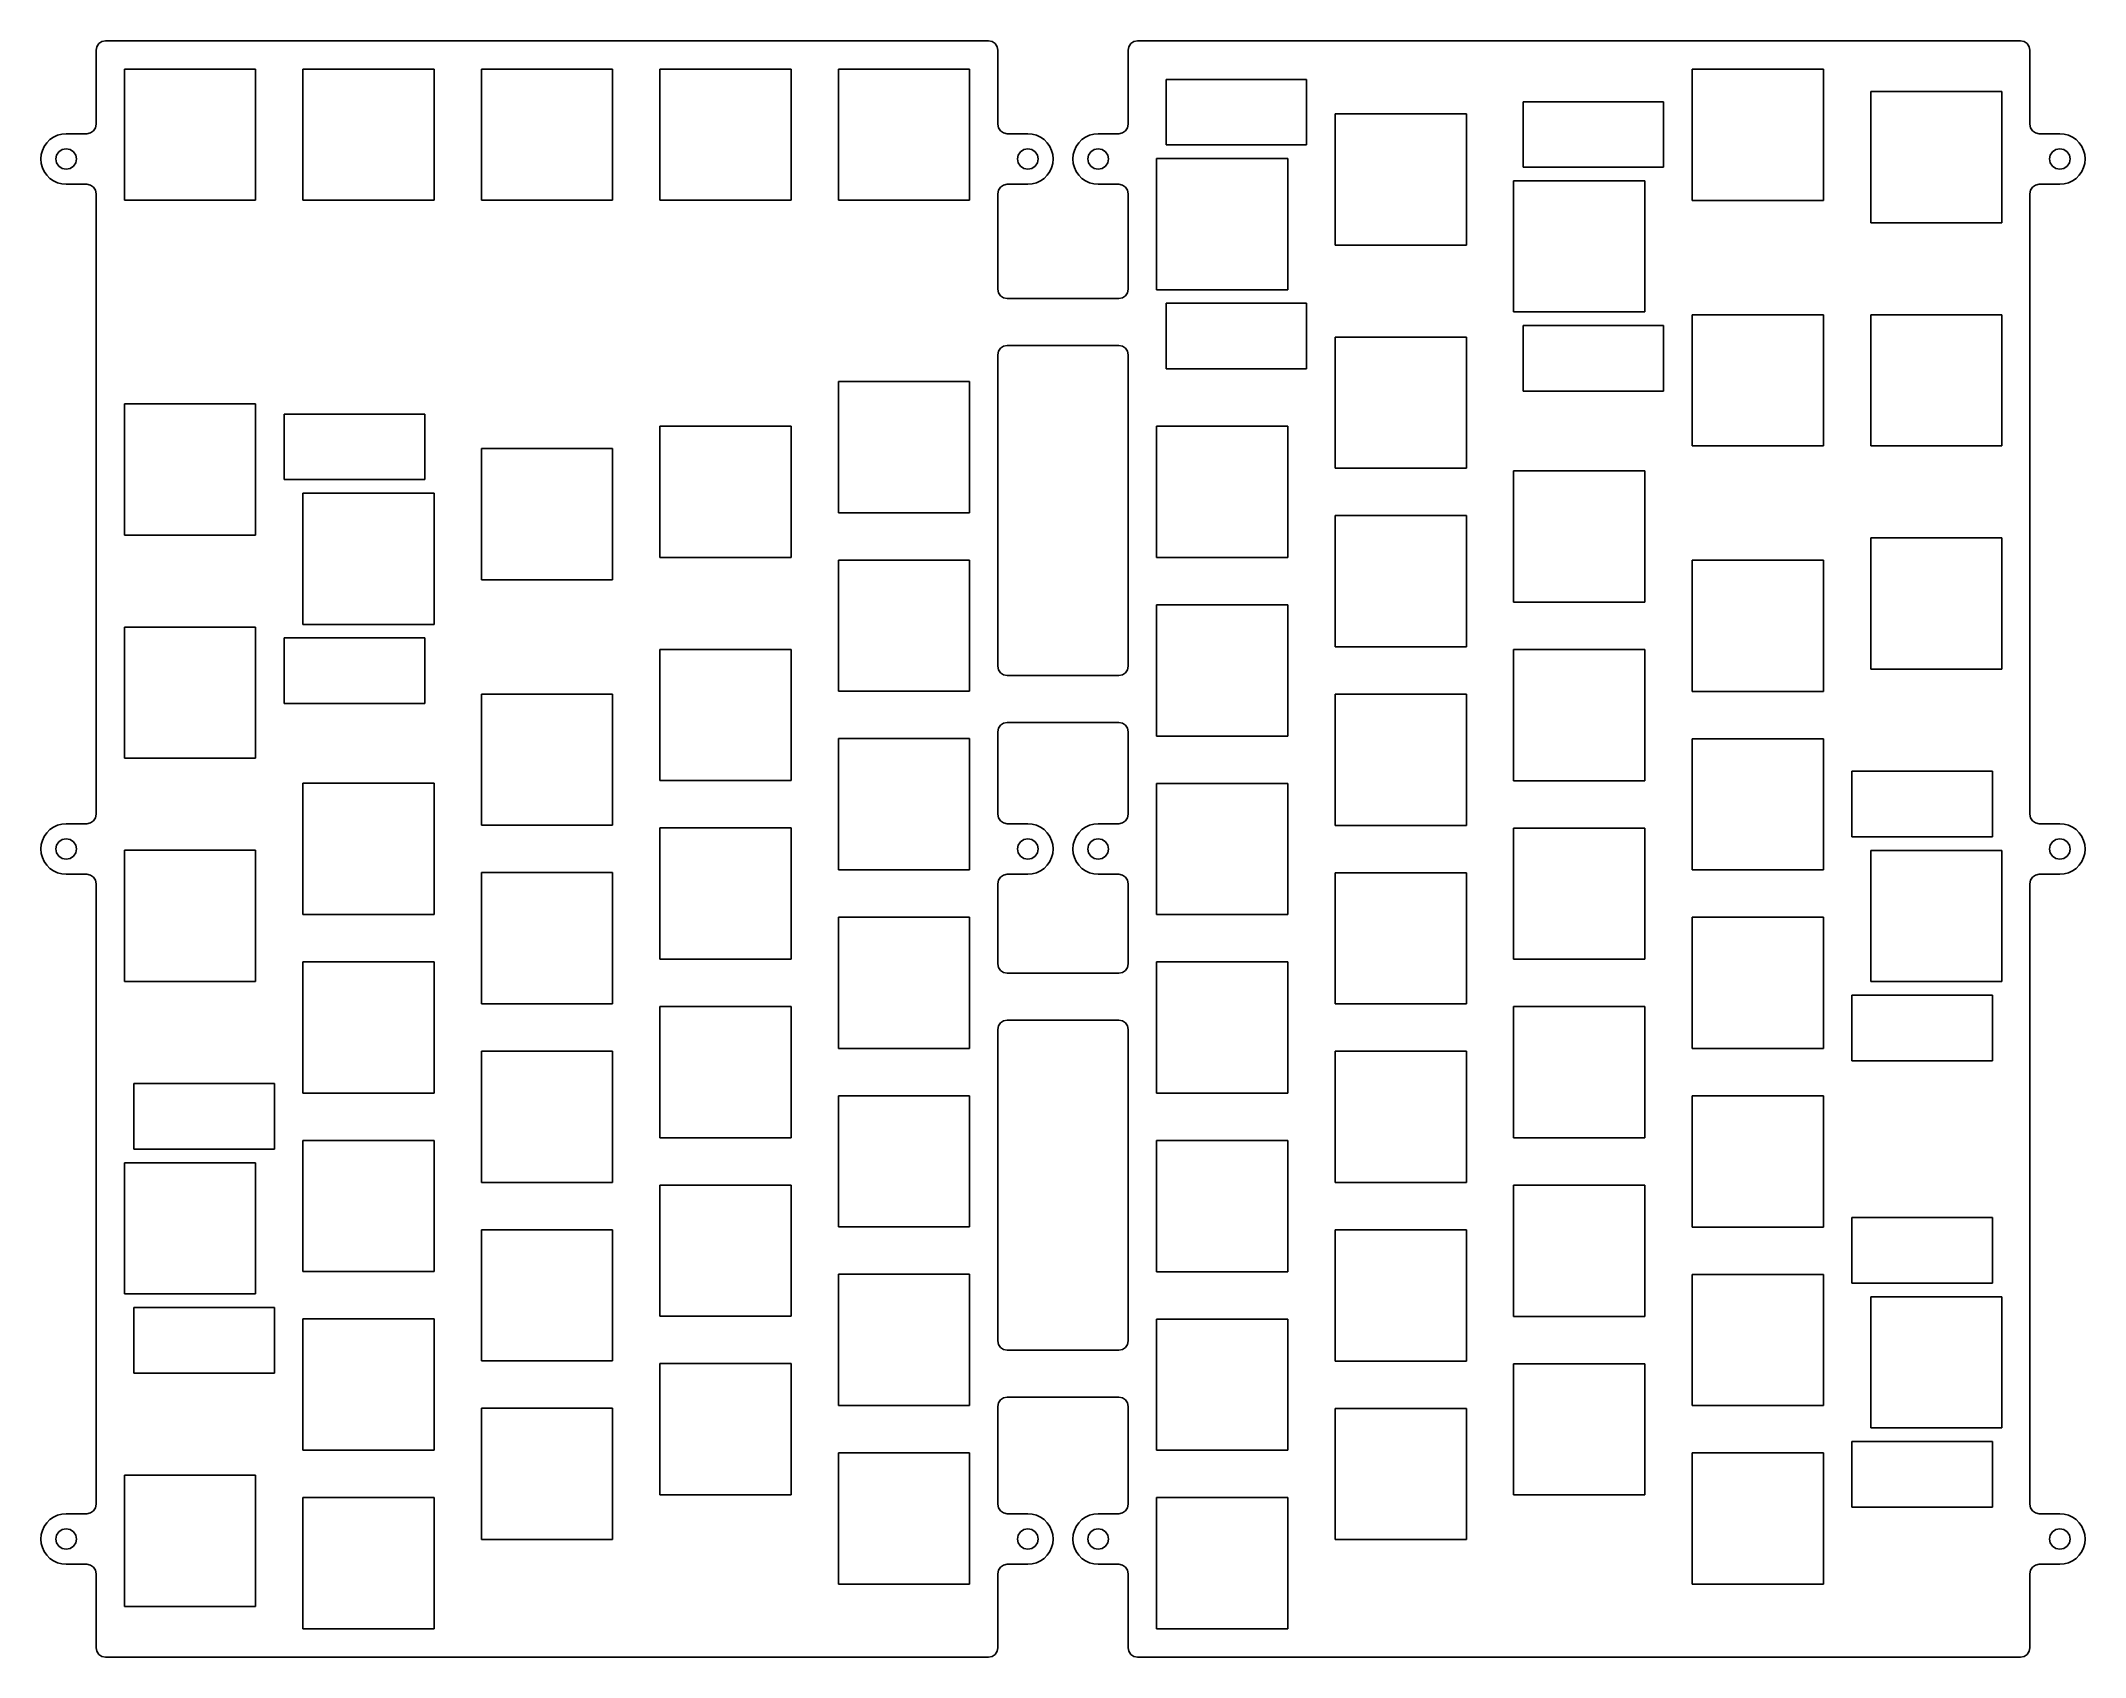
# Model space of a CAD drawing. Extents: x 0 to 218, y 0 to 172.
import ezdxf

# ---------------------------------------------------------------- set-up
doc = ezdxf.new("R2010")
doc.units = 0

msp = doc.modelspace()

# ---------------------------------------------------------------- linework, layer by layer
at = {"layer": 'plate_right'}
for p, q in [((6.243, 172.188), (6.567, 172.404)), ((6.567, 172.404), (6.95, 172.481)), ((6.95, 172.481), (7.449, 172.481)), ((7.449, 172.481), (7.946, 172.481)), ((7.946, 172.481), (8.445, 172.481)), ((8.445, 172.481), (8.944, 172.481)), ((8.944, 172.481), (9.443, 172.481)), ((9.443, 172.481), (9.942, 172.481)), ((9.942, 172.481), (10.44, 172.481)), ((10.44, 172.481), (10.939, 172.481)), ((10.939, 172.481), (11.438, 172.481)), ((11.438, 172.481), (11.937, 172.481)), ((11.937, 172.481), (12.436, 172.481)), ((12.436, 172.481), (12.934, 172.481)), ((12.934, 172.481), (13.432, 172.481)), ((13.432, 172.481), (13.931, 172.481)), ((13.931, 172.481), (14.43, 172.481)), ((14.43, 172.481), (14.929, 172.481)), ((14.929, 172.481), (15.426, 172.481)), ((15.426, 172.481), (15.924, 172.481)), ((15.924, 172.481), (16.423, 172.481)), ((16.423, 172.481), (16.922, 172.481)), ((16.922, 172.481), (17.42, 172.481)), ((17.42, 172.481), (17.919, 172.481)), ((17.919, 172.481), (18.417, 172.481)), ((18.417, 172.481), (18.916, 172.481)), ((18.916, 172.481), (19.415, 172.481)), ((19.415, 172.481), (19.913, 172.481)), ((19.913, 172.481), (20.411, 172.481)), ((20.411, 172.481), (20.91, 172.481)), ((20.91, 172.481), (21.408, 172.481)), ((21.408, 172.481), (21.907, 172.481)), ((21.907, 172.481), (22.407, 172.481)), ((22.407, 172.481), (22.905, 172.481)), ((22.905, 172.481), (23.404, 172.481)), ((23.404, 172.481), (23.902, 172.481)), ((23.902, 172.481), (24.401, 172.481)), ((24.401, 172.481), (24.9, 172.481)), ((24.9, 172.481), (25.398, 172.481)), ((25.398, 172.481), (25.898, 172.481)), ((25.898, 172.481), (26.396, 172.481)), ((26.396, 172.481), (26.894, 172.481)), ((26.894, 172.481), (27.393, 172.481)), ((27.393, 172.481), (27.892, 172.481)), ((27.892, 172.481), (28.391, 172.481)), ((28.391, 172.481), (28.889, 172.481)), ((28.889, 172.481), (29.388, 172.481)), ((29.388, 172.481), (29.887, 172.481)), ((29.887, 172.481), (30.385, 172.481)), ((30.385, 172.481), (30.884, 172.481)), ((30.884, 172.481), (31.383, 172.481)), ((31.383, 172.481), (31.881, 172.481)), ((31.881, 172.481), (32.38, 172.481)), ((32.38, 172.481), (32.878, 172.481)), ((32.878, 172.481), (33.377, 172.481)), ((33.377, 172.481), (33.876, 172.481)), ((33.876, 172.481), (34.375, 172.481)), ((34.375, 172.481), (34.872, 172.481)), ((34.872, 172.481), (35.371, 172.481)), ((35.371, 172.481), (35.87, 172.481)), ((35.87, 172.481), (36.368, 172.481)), ((36.368, 172.481), (36.866, 172.481)), ((36.866, 172.481), (37.365, 172.481)), ((37.365, 172.481), (37.863, 172.481)), ((37.863, 172.481), (38.362, 172.481)), ((38.362, 172.481), (38.859, 172.481)), ((38.859, 172.481), (39.358, 172.481)), ((39.358, 172.481), (39.857, 172.481)), ((39.857, 172.481), (40.355, 172.481)), ((40.355, 172.481), (40.855, 172.481)), ((40.855, 172.481), (41.352, 172.481)), ((41.352, 172.481), (41.851, 172.481)), ((41.851, 172.481), (42.35, 172.481)), ((42.35, 172.481), (42.849, 172.481)), ((42.849, 172.481), (43.347, 172.481)), ((43.347, 172.481), (43.845, 172.481)), ((43.845, 172.481), (44.344, 172.481)), ((44.344, 172.481), (44.843, 172.481)), ((44.843, 172.481), (45.342, 172.481)), ((45.342, 172.481), (45.841, 172.481)), ((45.841, 172.481), (46.341, 172.481)), ((46.341, 172.481), (46.84, 172.481)), ((46.84, 172.481), (47.339, 172.481)), ((47.339, 172.481), (47.838, 172.481)), ((47.838, 172.481), (48.337, 172.481)), ((48.337, 172.481), (48.835, 172.481)), ((48.835, 172.481), (49.333, 172.481)), ((49.333, 172.481), (49.832, 172.481)), ((49.832, 172.481), (50.331, 172.481)), ((50.331, 172.481), (50.829, 172.481)), ((50.829, 172.481), (51.327, 172.481)), ((51.327, 172.481), (51.826, 172.481)), ((51.826, 172.481), (52.324, 172.481)), ((52.324, 172.481), (52.823, 172.481)), ((52.823, 172.481), (53.321, 172.481)), ((53.321, 172.481), (53.82, 172.481)), ((53.82, 172.481), (54.318, 172.481)), ((54.318, 172.481), (54.816, 172.481)), ((54.816, 172.481), (55.316, 172.481)), ((55.316, 172.481), (55.813, 172.481)), ((55.813, 172.481), (56.311, 172.481)), ((56.311, 172.481), (56.81, 172.481)), ((56.81, 172.481), (57.309, 172.481)), ((57.309, 172.481), (57.807, 172.481)), ((57.807, 172.481), (58.306, 172.481)), ((58.306, 172.481), (58.805, 172.481)), ((58.805, 172.481), (59.303, 172.481)), ((59.303, 172.481), (59.801, 172.481)), ((59.801, 172.481), (60.299, 172.481)), ((60.299, 172.481), (60.798, 172.481)), ((60.798, 172.481), (61.296, 172.481)), ((61.296, 172.481), (61.796, 172.481)), ((61.796, 172.481), (62.294, 172.481)), ((62.294, 172.481), (62.793, 172.481)), ((62.793, 172.481), (63.291, 172.481)), ((63.291, 172.481), (63.79, 172.481)), ((63.79, 172.481), (64.289, 172.481)), ((64.289, 172.481), (64.788, 172.481)), ((64.788, 172.481), (65.287, 172.481)), ((65.287, 172.481), (65.786, 172.481)), ((65.786, 172.481), (66.284, 172.481)), ((66.284, 172.481), (66.782, 172.481)), ((66.782, 172.481), (67.281, 172.481)), ((67.281, 172.481), (67.78, 172.481)), ((67.78, 172.481), (68.279, 172.481)), ((68.279, 172.481), (68.778, 172.481)), ((68.778, 172.481), (69.276, 172.481)), ((69.276, 172.481), (69.774, 172.481)), ((69.774, 172.481), (70.272, 172.481)), ((70.272, 172.481), (70.771, 172.481)), ((70.771, 172.481), (71.27, 172.481)), ((71.27, 172.481), (71.768, 172.481)), ((71.768, 172.481), (72.266, 172.481)), ((72.266, 172.481), (72.764, 172.481)), ((72.764, 172.481), (73.263, 172.481)), ((73.263, 172.481), (73.761, 172.481)), ((73.761, 172.481), (74.259, 172.481)), ((74.259, 172.481), (74.759, 172.481)), ((74.759, 172.481), (75.258, 172.481)), ((75.258, 172.481), (75.757, 172.481)), ((75.757, 172.481), (76.256, 172.481)), ((76.256, 172.481), (76.754, 172.481)), ((76.754, 172.481), (77.254, 172.481)), ((77.254, 172.481), (77.751, 172.481)), ((77.751, 172.481), (78.25, 172.481)), ((78.25, 172.481), (78.749, 172.481)), ((78.749, 172.481), (79.247, 172.481)), ((79.247, 172.481), (79.745, 172.481)), ((79.745, 172.481), (80.244, 172.481)), ((80.244, 172.481), (80.742, 172.481)), ((80.742, 172.481), (81.239, 172.481)), ((81.239, 172.481), (81.739, 172.481)), ((81.739, 172.481), (82.237, 172.481)), ((82.237, 172.481), (82.736, 172.481)), ((82.736, 172.481), (83.235, 172.481)), ((83.235, 172.481), (83.733, 172.481)), ((83.733, 172.481), (84.232, 172.481)), ((84.232, 172.481), (84.73, 172.481)), ((84.73, 172.481), (85.229, 172.481)), ((85.229, 172.481), (85.728, 172.481)), ((85.728, 172.481), (86.225, 172.481)), ((86.225, 172.481), (86.724, 172.481)), ((86.724, 172.481), (87.224, 172.481)), ((87.224, 172.481), (87.722, 172.481)), ((87.722, 172.481), (88.221, 172.481)), ((88.221, 172.481), (88.72, 172.481)), ((88.72, 172.481), (89.219, 172.481)), ((89.219, 172.481), (89.717, 172.481)), ((89.717, 172.481), (90.215, 172.481)), ((90.215, 172.481), (90.714, 172.481)), ((90.714, 172.481), (91.212, 172.481)), ((91.212, 172.481), (91.709, 172.481)), ((91.709, 172.481), (92.209, 172.481)), ((92.209, 172.481), (92.706, 172.481)), ((92.706, 172.481), (93.204, 172.481)), ((93.204, 172.481), (93.702, 172.481)), ((93.702, 172.481), (94.2, 172.481)), ((94.2, 172.481), (94.698, 172.481)), ((94.698, 172.481), (95.197, 172.481)), ((95.197, 172.481), (95.696, 172.481)), ((95.696, 172.481), (96.195, 172.481)), ((96.195, 172.481), (96.693, 172.481)), ((96.693, 172.481), (97.191, 172.481)), ((97.191, 172.481), (97.69, 172.481)), ((97.69, 172.481), (98.188, 172.481)), ((98.188, 172.481), (98.687, 172.481)), ((98.687, 172.481), (99.186, 172.481)), ((99.186, 172.481), (99.684, 172.481)), ((99.684, 172.481), (100.183, 172.481)), ((100.183, 172.481), (100.681, 172.481)), ((100.681, 172.481), (101.18, 172.481)), ((101.18, 172.481), (101.563, 172.404)), ((101.563, 172.404), (101.887, 172.188)), ((116.373, 172.188), (116.697, 172.405)), ((116.697, 172.405), (117.08, 172.481)), ((117.08, 172.481), (117.579, 172.481)), ((117.579, 172.481), (118.077, 172.481)), ((118.077, 172.481), (118.576, 172.481)), ((118.576, 172.481), (119.074, 172.481)), ((119.074, 172.481), (119.573, 172.481)), ((119.573, 172.481), (120.072, 172.481)), ((120.072, 172.481), (120.57, 172.481)), ((120.57, 172.481), (121.069, 172.481)), ((121.069, 172.481), (121.567, 172.481)), ((121.567, 172.481), (122.065, 172.481)), ((122.065, 172.481), (122.564, 172.481)), ((122.564, 172.481), (123.063, 172.481)), ((123.063, 172.481), (123.562, 172.481)), ((123.562, 172.481), (124.06, 172.481)), ((124.06, 172.481), (124.558, 172.481)), ((124.558, 172.481), (125.056, 172.481)), ((125.056, 172.481), (125.554, 172.481)), ((125.554, 172.481), (126.051, 172.481)), ((126.051, 172.481), (126.551, 172.481)), ((126.551, 172.481), (127.048, 172.481)), ((127.048, 172.481), (127.546, 172.481)), ((127.546, 172.481), (128.045, 172.481)), ((128.045, 172.481), (128.543, 172.481)), ((128.543, 172.481), (129.041, 172.481)), ((129.041, 172.481), (129.54, 172.481)), ((129.54, 172.481), (130.039, 172.481)), ((130.039, 172.481), (130.538, 172.481)), ((130.538, 172.481), (131.036, 172.481)), ((131.036, 172.481), (131.536, 172.481)), ((131.536, 172.481), (132.035, 172.481)), ((132.035, 172.481), (132.532, 172.481)), ((132.532, 172.481), (133.031, 172.481)), ((133.031, 172.481), (133.53, 172.481)), ((133.53, 172.481), (134.028, 172.481)), ((134.028, 172.481), (134.527, 172.481)), ((134.527, 172.481), (135.025, 172.481)), ((135.025, 172.481), (135.524, 172.481)), ((135.524, 172.481), (136.023, 172.481)), ((136.023, 172.481), (136.521, 172.481)), ((136.521, 172.481), (137.021, 172.481)), ((137.021, 172.481), (137.518, 172.481)), ((137.518, 172.481), (138.016, 172.481)), ((138.016, 172.481), (138.515, 172.481)), ((138.515, 172.481), (139.013, 172.481)), ((139.013, 172.481), (139.511, 172.481)), ((139.511, 172.481), (140.01, 172.481)), ((140.01, 172.481), (140.509, 172.481)), ((140.509, 172.481), (141.006, 172.481)), ((141.006, 172.481), (141.506, 172.481)), ((141.506, 172.481), (142.004, 172.481)), ((142.004, 172.481), (142.503, 172.481)), ((142.503, 172.481), (143.002, 172.481)), ((143.002, 172.481), (143.501, 172.481)), ((143.501, 172.481), (144.001, 172.481)), ((144.001, 172.481), (144.499, 172.481)), ((144.499, 172.481), (144.997, 172.481)), ((144.997, 172.481), (145.496, 172.481)), ((145.496, 172.481), (145.994, 172.481)), ((145.994, 172.481), (146.492, 172.481)), ((146.492, 172.481), (146.99, 172.481)), ((146.99, 172.481), (147.489, 172.481)), ((147.489, 172.481), (147.988, 172.481)), ((147.988, 172.481), (148.486, 172.481)), ((148.486, 172.481), (148.984, 172.481)), ((148.984, 172.481), (149.482, 172.481)), ((149.482, 172.481), (149.981, 172.481)), ((149.981, 172.481), (150.48, 172.481)), ((150.48, 172.481), (150.979, 172.481)), ((150.979, 172.481), (151.478, 172.481)), ((151.478, 172.481), (151.976, 172.481)), ((151.976, 172.481), (152.474, 172.481)), ((152.474, 172.481), (152.973, 172.481)), ((152.973, 172.481), (153.472, 172.481)), ((153.472, 172.481), (153.971, 172.481)), ((153.971, 172.481), (154.47, 172.481)), ((154.47, 172.481), (154.969, 172.481)), ((154.969, 172.481), (155.467, 172.481)), ((155.467, 172.481), (155.966, 172.481)), ((155.966, 172.481), (156.464, 172.481)), ((156.464, 172.481), (156.964, 172.481)), ((156.964, 172.481), (157.462, 172.481)), ((157.462, 172.481), (157.961, 172.481)), ((157.961, 172.481), (158.459, 172.481)), ((158.459, 172.481), (158.957, 172.481)), ((158.957, 172.481), (159.455, 172.481)), ((159.455, 172.481), (159.954, 172.481)), ((159.954, 172.481), (160.453, 172.481)), ((160.453, 172.481), (160.951, 172.481)), ((160.951, 172.481), (161.45, 172.481)), ((161.45, 172.481), (161.949, 172.481)), ((161.949, 172.481), (162.447, 172.481)), ((162.447, 172.481), (162.944, 172.481)), ((162.944, 172.481), (163.444, 172.481)), ((163.444, 172.481), (163.942, 172.481)), ((163.942, 172.481), (164.44, 172.481)), ((164.44, 172.481), (164.939, 172.481)), ((164.939, 172.481), (165.437, 172.481)), ((165.437, 172.481), (165.936, 172.481)), ((165.936, 172.481), (166.434, 172.481)), ((166.434, 172.481), (166.933, 172.481)), ((166.933, 172.481), (167.431, 172.481)), ((167.431, 172.481), (167.929, 172.481)), ((167.929, 172.481), (168.428, 172.481)), ((168.428, 172.481), (168.927, 172.481)), ((168.927, 172.481), (169.425, 172.481)), ((169.425, 172.481), (169.923, 172.481)), ((169.923, 172.481), (170.422, 172.481)), ((170.422, 172.481), (170.921, 172.481)), ((170.921, 172.481), (171.42, 172.481)), ((171.42, 172.481), (171.919, 172.481)), ((171.919, 172.481), (172.419, 172.481)), ((172.419, 172.481), (172.918, 172.481)), ((172.918, 172.481), (173.417, 172.481)), ((173.417, 172.481), (173.916, 172.481)), ((173.916, 172.481), (174.415, 172.481)), ((174.415, 172.481), (174.913, 172.481)), ((174.913, 172.481), (175.411, 172.481)), ((175.411, 172.481), (175.91, 172.481)), ((175.91, 172.481), (176.409, 172.481)), ((176.409, 172.481), (176.908, 172.481)), ((176.908, 172.481), (177.405, 172.481)), ((177.405, 172.481), (177.905, 172.481)), ((177.905, 172.481), (178.403, 172.481)), ((178.403, 172.481), (178.902, 172.481)), ((178.902, 172.481), (179.401, 172.481)), ((179.401, 172.481), (179.898, 172.481)), ((179.898, 172.481), (180.397, 172.481)), ((180.397, 172.481), (180.895, 172.481)), ((180.895, 172.481), (181.394, 172.481)), ((181.394, 172.481), (181.892, 172.481)), ((181.892, 172.481), (182.39, 172.481)), ((182.39, 172.481), (182.889, 172.481)), ((182.889, 172.481), (183.388, 172.481)), ((183.388, 172.481), (183.885, 172.481)), ((183.885, 172.481), (184.384, 172.481)), ((184.384, 172.481), (184.883, 172.481)), ((184.883, 172.481), (185.382, 172.481)), ((185.382, 172.481), (185.88, 172.481)), ((185.88, 172.481), (186.379, 172.481)), ((186.379, 172.481), (186.877, 172.481)), ((186.877, 172.481), (187.376, 172.481)), ((187.376, 172.481), (187.875, 172.481)), ((187.875, 172.481), (188.373, 172.481)), ((188.373, 172.481), (188.872, 172.481)), ((188.872, 172.481), (189.371, 172.481)), ((189.371, 172.481), (189.869, 172.481)), ((189.869, 172.481), (190.368, 172.481)), ((190.368, 172.481), (190.867, 172.481)), ((190.867, 172.481), (191.366, 172.481)), ((191.366, 172.481), (191.864, 172.481)), ((191.864, 172.481), (192.362, 172.481)), ((192.362, 172.481), (192.862, 172.481)), ((192.862, 172.481), (193.36, 172.481)), ((193.36, 172.481), (193.859, 172.481)), ((193.859, 172.481), (194.358, 172.481)), ((194.358, 172.481), (194.856, 172.481)), ((194.856, 172.481), (195.355, 172.481)), ((195.355, 172.481), (195.853, 172.481)), ((195.853, 172.481), (196.353, 172.481)), ((196.353, 172.481), (196.852, 172.481)), ((196.852, 172.481), (197.35, 172.481)), ((197.35, 172.481), (197.849, 172.481)), ((197.849, 172.481), (198.347, 172.481)), ((198.347, 172.481), (198.845, 172.481)), ((198.845, 172.481), (199.344, 172.481)), ((199.344, 172.481), (199.843, 172.481)), ((199.843, 172.481), (200.341, 172.481)), ((200.341, 172.481), (200.84, 172.481)), ((200.84, 172.481), (201.338, 172.481)), ((201.338, 172.481), (201.837, 172.481)), ((201.837, 172.481), (202.336, 172.481)), ((202.336, 172.481), (202.834, 172.481)), ((202.834, 172.481), (203.331, 172.481)), ((203.331, 172.481), (203.83, 172.481)), ((203.83, 172.481), (204.329, 172.481)), ((204.329, 172.481), (204.828, 172.481)), ((204.828, 172.481), (205.326, 172.481)), ((205.326, 172.481), (205.824, 172.481)), ((205.824, 172.481), (206.323, 172.481)), ((206.323, 172.481), (206.822, 172.481)), ((206.822, 172.481), (207.321, 172.481)), ((207.321, 172.481), (207.82, 172.481)), ((207.82, 172.481), (208.318, 172.481)), ((208.318, 172.481), (208.817, 172.481)), ((208.817, 172.481), (209.316, 172.481)), ((209.316, 172.481), (209.815, 172.481)), ((209.815, 172.481), (210.314, 172.481)), ((210.314, 172.481), (210.811, 172.481)), ((210.811, 172.481), (211.31, 172.481)), ((211.31, 172.481), (211.693, 172.405)), ((211.693, 172.405), (212.017, 172.188)), ((5.95, 171.481), (6.026, 171.863)), ((5.95, 170.985), (5.95, 171.481)), ((5.95, 170.492), (5.95, 170.985)), ((5.95, 169.999), (5.95, 170.492)), ((6.026, 171.863), (6.243, 172.188)), ((101.887, 172.188), (102.104, 171.863)), ((102.104, 171.863), (102.18, 171.481)), ((102.18, 171.481), (102.18, 170.986)), ((102.18, 170.986), (102.18, 170.493)), ((102.18, 170.493), (102.18, 170)), ((116.08, 171.481), (116.156, 171.864)), ((116.08, 170.987), (116.08, 171.481)), ((116.08, 170.494), (116.08, 170.987)), ((116.08, 170), (116.08, 170.494)), ((116.156, 171.864), (116.373, 172.188)), ((212.017, 172.188), (212.234, 171.864)), ((212.234, 171.864), (212.31, 171.481)), ((212.31, 171.481), (212.31, 170.986)), ((212.31, 170.986), (212.31, 170.492)), ((212.31, 170.492), (212.31, 169.999)), ((5.95, 169.504), (5.95, 169.999)), ((5.95, 169.011), (5.95, 169.504)), ((5.95, 168.517), (5.95, 169.011)), ((5.95, 168.024), (5.95, 168.517)), ((5.95, 167.53), (5.95, 168.024)), ((8.965, 168.976), (8.965, 169.476)), ((8.965, 169.476), (9.465, 169.476)), ((8.965, 168.476), (8.965, 168.976)), ((8.965, 168.226), (8.965, 168.476)), ((8.965, 167.976), (8.965, 168.226)), ((9.465, 169.476), (9.715, 169.476)), ((9.715, 169.476), (9.966, 169.476)), ((9.966, 169.476), (10.466, 169.476)), ((10.466, 169.476), (10.966, 169.476)), ((10.966, 169.476), (11.466, 169.476)), ((11.466, 169.476), (11.965, 169.476)), ((11.965, 169.476), (12.215, 169.476)), ((12.215, 169.476), (12.466, 169.476)), ((12.466, 169.476), (12.966, 169.476)), ((12.966, 169.476), (13.466, 169.476)), ((13.466, 169.476), (13.716, 169.476)), ((13.716, 169.476), (13.967, 169.476)), ((13.967, 169.476), (14.466, 169.476)), ((14.466, 169.476), (14.966, 169.476)), ((14.966, 169.476), (15.466, 169.476)), ((15.466, 169.476), (15.965, 169.476)), ((15.965, 169.476), (16.464, 169.476)), ((16.464, 169.476), (16.714, 169.476)), ((16.714, 169.476), (16.965, 169.476)), ((16.965, 169.476), (17.465, 169.476)), ((17.465, 169.476), (17.965, 169.476)), ((17.965, 169.476), (18.465, 169.476)), ((18.465, 169.476), (18.715, 169.476)), ((18.715, 169.476), (18.966, 169.476)), ((18.966, 169.476), (19.466, 169.476)), ((19.466, 169.476), (19.966, 169.476)), ((19.966, 169.476), (20.466, 169.476)), ((20.466, 169.476), (20.966, 169.476)), ((20.966, 169.476), (21.465, 169.476)), ((21.465, 169.476), (21.965, 169.476)), ((21.965, 169.476), (22.465, 169.476)), ((22.465, 169.476), (22.965, 169.476)), ((22.965, 169.476), (22.965, 169.225)), ((22.965, 169.225), (22.965, 168.975)), ((22.965, 168.975), (22.965, 168.725)), ((22.965, 168.725), (22.965, 168.475)), ((22.965, 168.475), (22.965, 168.225)), ((22.965, 168.225), (22.965, 167.974)), ((28.015, 168.976), (28.015, 169.476)), ((28.015, 169.476), (28.515, 169.476)), ((28.015, 168.476), (28.015, 168.976)), ((28.015, 168.226), (28.015, 168.476)), ((28.015, 167.976), (28.015, 168.226)), ((28.515, 169.476), (28.765, 169.476)), ((28.765, 169.476), (29.016, 169.476)), ((29.016, 169.476), (29.516, 169.476)), ((29.516, 169.476), (30.016, 169.476)), ((30.016, 169.476), (30.516, 169.476)), ((30.516, 169.476), (31.015, 169.476)), ((31.015, 169.476), (31.265, 169.476)), ((31.265, 169.476), (31.516, 169.476)), ((31.516, 169.476), (32.016, 169.476)), ((32.016, 169.476), (32.516, 169.476)), ((32.516, 169.476), (32.766, 169.476)), ((32.766, 169.476), (33.017, 169.476)), ((33.017, 169.476), (33.516, 169.476)), ((33.516, 169.476), (34.016, 169.476)), ((34.016, 169.476), (34.516, 169.476)), ((34.516, 169.476), (35.015, 169.476)), ((35.015, 169.476), (35.514, 169.476)), ((35.514, 169.476), (35.764, 169.476)), ((35.764, 169.476), (36.015, 169.476)), ((36.015, 169.476), (36.515, 169.476)), ((36.515, 169.476), (37.015, 169.476)), ((37.015, 169.476), (37.515, 169.476)), ((37.515, 169.476), (37.765, 169.476)), ((37.765, 169.476), (38.016, 169.476)), ((38.016, 169.476), (38.516, 169.476)), ((38.516, 169.476), (39.016, 169.476)), ((39.016, 169.476), (39.516, 169.476)), ((39.516, 169.476), (40.016, 169.476)), ((40.016, 169.476), (40.515, 169.476)), ((40.515, 169.476), (41.015, 169.476)), ((41.015, 169.476), (41.515, 169.476)), ((41.515, 169.476), (42.015, 169.476)), ((42.015, 169.476), (42.015, 169.225)), ((42.015, 169.225), (42.015, 168.975)), ((42.015, 168.975), (42.015, 168.725)), ((42.015, 168.725), (42.015, 168.475)), ((42.015, 168.475), (42.015, 168.225)), ((42.015, 168.225), (42.015, 167.974)), ((47.065, 169.476), (47.565, 169.476)), ((47.065, 168.976), (47.065, 169.476)), ((47.065, 168.476), (47.065, 168.976)), ((47.065, 168.226), (47.065, 168.476)), ((47.065, 167.976), (47.065, 168.226)), ((47.565, 169.476), (47.815, 169.476)), ((47.815, 169.476), (48.066, 169.476)), ((48.066, 169.476), (48.566, 169.476)), ((48.566, 169.476), (49.066, 169.476)), ((49.066, 169.476), (49.566, 169.476)), ((49.566, 169.476), (50.065, 169.476)), ((50.065, 169.476), (50.315, 169.476)), ((50.315, 169.476), (50.566, 169.476)), ((50.566, 169.476), (51.066, 169.476)), ((51.066, 169.476), (51.566, 169.476)), ((51.566, 169.476), (51.816, 169.476)), ((51.816, 169.476), (52.067, 169.476)), ((52.067, 169.476), (52.566, 169.476)), ((52.566, 169.476), (53.066, 169.476)), ((53.066, 169.476), (53.566, 169.476)), ((53.566, 169.476), (54.065, 169.476)), ((54.065, 169.476), (54.564, 169.476)), ((54.564, 169.476), (54.814, 169.476)), ((54.814, 169.476), (55.065, 169.476)), ((55.065, 169.476), (55.565, 169.476)), ((55.565, 169.476), (56.065, 169.476)), ((56.065, 169.476), (56.565, 169.476)), ((56.565, 169.476), (56.815, 169.476)), ((56.815, 169.476), (57.066, 169.476)), ((57.066, 169.476), (57.566, 169.476)), ((57.566, 169.476), (58.066, 169.476)), ((58.066, 169.476), (58.566, 169.476)), ((58.566, 169.476), (59.066, 169.476)), ((59.066, 169.476), (59.565, 169.476)), ((59.565, 169.476), (60.065, 169.476)), ((60.065, 169.476), (60.565, 169.476)), ((60.565, 169.476), (61.065, 169.476)), ((61.065, 169.476), (61.065, 169.225)), ((61.065, 169.225), (61.065, 168.975)), ((61.065, 168.975), (61.065, 168.725)), ((61.065, 168.725), (61.065, 168.475)), ((61.065, 168.475), (61.065, 168.225)), ((61.065, 168.225), (61.065, 167.974)), ((66.115, 168.976), (66.115, 169.476)), ((66.115, 169.476), (66.615, 169.476)), ((66.115, 168.476), (66.115, 168.976)), ((66.115, 168.226), (66.115, 168.476)), ((66.115, 167.976), (66.115, 168.226)), ((66.615, 169.476), (66.865, 169.476)), ((66.865, 169.476), (67.116, 169.476)), ((67.116, 169.476), (67.616, 169.476)), ((67.616, 169.476), (68.116, 169.476)), ((68.116, 169.476), (68.616, 169.476)), ((68.616, 169.476), (69.115, 169.476)), ((69.115, 169.476), (69.365, 169.476)), ((69.365, 169.476), (69.616, 169.476)), ((69.616, 169.476), (70.116, 169.476)), ((70.116, 169.476), (70.616, 169.476)), ((70.616, 169.476), (70.866, 169.476)), ((70.866, 169.476), (71.117, 169.476)), ((71.117, 169.476), (71.616, 169.476)), ((71.616, 169.476), (72.116, 169.476)), ((72.116, 169.476), (72.616, 169.476)), ((72.616, 169.476), (73.115, 169.476)), ((73.115, 169.476), (73.614, 169.476)), ((73.614, 169.476), (73.864, 169.476)), ((73.864, 169.476), (74.115, 169.476)), ((74.115, 169.476), (74.615, 169.476)), ((74.615, 169.476), (75.115, 169.476)), ((75.115, 169.476), (75.615, 169.476)), ((75.615, 169.476), (75.865, 169.476)), ((75.865, 169.476), (76.116, 169.476)), ((76.116, 169.476), (76.616, 169.476)), ((76.616, 169.476), (77.116, 169.476)), ((77.116, 169.476), (77.616, 169.476)), ((77.616, 169.476), (78.116, 169.476)), ((78.116, 169.476), (78.615, 169.476)), ((78.615, 169.476), (79.115, 169.476)), ((79.115, 169.476), (79.615, 169.476)), ((79.615, 169.476), (80.115, 169.476)), ((80.115, 169.476), (80.115, 169.225)), ((80.115, 169.225), (80.115, 168.975)), ((80.115, 168.975), (80.115, 168.725)), ((80.115, 168.725), (80.115, 168.475)), ((80.115, 168.475), (80.115, 168.225)), ((80.115, 168.225), (80.115, 167.974)), ((85.165, 168.976), (85.165, 169.476)), ((85.165, 169.476), (85.665, 169.476)), ((85.165, 168.476), (85.165, 168.976)), ((85.165, 168.226), (85.165, 168.476)), ((85.165, 167.976), (85.165, 168.226)), ((85.665, 169.476), (85.915, 169.476)), ((85.915, 169.476), (86.166, 169.476)), ((86.166, 169.476), (86.666, 169.476)), ((86.666, 169.476), (87.166, 169.476)), ((87.166, 169.476), (87.666, 169.476)), ((87.666, 169.476), (88.165, 169.476)), ((88.165, 169.476), (88.415, 169.476)), ((88.415, 169.476), (88.666, 169.476)), ((88.666, 169.476), (89.166, 169.476)), ((89.166, 169.476), (89.666, 169.476)), ((89.666, 169.476), (89.916, 169.476)), ((89.916, 169.476), (90.167, 169.476)), ((90.167, 169.476), (90.666, 169.476)), ((90.666, 169.476), (91.166, 169.476)), ((91.166, 169.476), (91.666, 169.476)), ((91.666, 169.476), (92.165, 169.476)), ((92.165, 169.476), (92.664, 169.476)), ((92.664, 169.476), (92.914, 169.476)), ((92.914, 169.476), (93.165, 169.476)), ((93.165, 169.476), (93.665, 169.476)), ((93.665, 169.476), (94.165, 169.476)), ((94.165, 169.476), (94.665, 169.476)), ((94.665, 169.476), (94.915, 169.476)), ((94.915, 169.476), (95.166, 169.476)), ((95.166, 169.476), (95.666, 169.476)), ((95.666, 169.476), (96.166, 169.476)), ((96.166, 169.476), (96.666, 169.476)), ((96.666, 169.476), (97.166, 169.476)), ((97.166, 169.476), (97.665, 169.476)), ((97.665, 169.476), (98.165, 169.476)), ((98.165, 169.476), (98.665, 169.476)), ((98.665, 169.476), (99.165, 169.476)), ((99.165, 169.476), (99.165, 169.225)), ((99.165, 169.225), (99.165, 168.975)), ((99.165, 168.975), (99.165, 168.725)), ((99.165, 168.725), (99.165, 168.475)), ((99.165, 168.475), (99.165, 168.225)), ((99.165, 168.225), (99.165, 167.974)), ((102.18, 170), (102.18, 169.507)), ((102.18, 169.507), (102.18, 169.013)), ((102.18, 169.013), (102.18, 168.519)), ((102.18, 168.519), (102.18, 168.025)), ((102.18, 168.025), (102.18, 167.531)), ((116.08, 169.507), (116.08, 170)), ((116.08, 169.013), (116.08, 169.507)), ((116.08, 168.519), (116.08, 169.013)), ((116.08, 168.026), (116.08, 168.519)), ((116.08, 167.531), (116.08, 168.026)), ((120.125, 168.127), (120.125, 168.378)), ((120.125, 168.378), (120.624, 168.378)), ((120.125, 167.877), (120.125, 168.127)), ((120.624, 168.378), (121.123, 168.378)), ((121.123, 168.378), (121.623, 168.378)), ((121.623, 168.378), (122.123, 168.378)), ((122.123, 168.378), (122.622, 168.378)), ((122.622, 168.378), (122.872, 168.378)), ((122.872, 168.378), (123.123, 168.378)), ((123.123, 168.378), (123.623, 168.378)), ((123.623, 168.378), (123.873, 168.378)), ((123.873, 168.378), (124.124, 168.378)), ((124.124, 168.378), (124.623, 168.378)), ((124.623, 168.378), (125.123, 168.378)), ((125.123, 168.378), (125.373, 168.378)), ((125.373, 168.378), (125.624, 168.378)), ((125.624, 168.378), (126.123, 168.378)), ((126.123, 168.378), (126.623, 168.378)), ((126.623, 168.378), (127.123, 168.378)), ((127.123, 168.378), (127.373, 168.378)), ((127.373, 168.378), (127.624, 168.378)), ((127.624, 168.378), (128.123, 168.378)), ((128.123, 168.378), (128.373, 168.378)), ((128.373, 168.378), (128.624, 168.378)), ((128.624, 168.378), (129.124, 168.378)), ((129.124, 168.378), (129.374, 168.378)), ((129.374, 168.378), (129.625, 168.378)), ((129.625, 168.378), (130.125, 168.378)), ((130.125, 168.378), (130.625, 168.378)), ((130.625, 168.378), (131.125, 168.378)), ((131.125, 168.378), (131.375, 168.378)), ((131.375, 168.378), (131.626, 168.378)), ((131.626, 168.378), (132.126, 168.378)), ((132.126, 168.378), (132.376, 168.378)), ((132.376, 168.378), (132.627, 168.378)), ((132.627, 168.378), (133.127, 168.378)), ((133.127, 168.378), (133.626, 168.378)), ((133.626, 168.378), (134.126, 168.378)), ((134.126, 168.378), (134.625, 168.378)), ((134.625, 168.378), (135.125, 168.378)), ((135.125, 168.378), (135.125, 168.127)), ((135.125, 168.127), (135.125, 167.877)), ((176.275, 168.965), (176.275, 169.465)), ((176.275, 169.465), (176.775, 169.465)), ((176.275, 168.465), (176.275, 168.965)), ((176.275, 167.965), (176.275, 168.465)), ((176.775, 169.465), (177.025, 169.465)), ((177.025, 169.465), (177.276, 169.465)), ((177.276, 169.465), (177.776, 169.465)), ((177.776, 169.465), (178.276, 169.465)), ((178.276, 169.465), (178.776, 169.465)), ((178.776, 169.465), (179.275, 169.465)), ((179.275, 169.465), (179.525, 169.465)), ((179.525, 169.465), (179.776, 169.465)), ((179.776, 169.465), (180.276, 169.465)), ((180.276, 169.465), (180.776, 169.465)), ((180.776, 169.465), (181.026, 169.465)), ((181.026, 169.465), (181.277, 169.465)), ((181.277, 169.465), (181.776, 169.465)), ((181.776, 169.465), (182.276, 169.465)), ((182.276, 169.465), (182.776, 169.465)), ((182.776, 169.465), (183.275, 169.465)), ((183.275, 169.465), (183.774, 169.465)), ((183.774, 169.465), (184.024, 169.465)), ((184.024, 169.465), (184.275, 169.465)), ((184.275, 169.465), (184.775, 169.465)), ((184.775, 169.465), (185.275, 169.465)), ((185.275, 169.465), (185.775, 169.465)), ((185.775, 169.465), (186.025, 169.465)), ((186.025, 169.465), (186.276, 169.465)), ((186.276, 169.465), (186.776, 169.465)), ((186.776, 169.465), (187.276, 169.465)), ((187.276, 169.465), (187.776, 169.465)), ((187.776, 169.465), (188.276, 169.465)), ((188.276, 169.465), (188.775, 169.465)), ((188.775, 169.465), (189.275, 169.465)), ((189.275, 169.465), (189.775, 169.465)), ((189.775, 169.465), (190.275, 169.465)), ((190.275, 169.465), (190.275, 168.965)), ((190.275, 168.965), (190.275, 168.714)), ((190.275, 168.714), (190.275, 168.464)), ((190.275, 168.464), (190.275, 167.964)), ((212.31, 169.999), (212.31, 169.504)), ((212.31, 169.504), (212.31, 169.011)), ((212.31, 169.011), (212.31, 168.517)), ((212.31, 168.517), (212.31, 168.024)), ((212.31, 168.024), (212.31, 167.53)), ((5.95, 167.036), (5.95, 167.53)), ((5.95, 166.542), (5.95, 167.036)), ((5.95, 166.048), (5.95, 166.542)), ((5.95, 165.554), (5.95, 166.048)), ((8.965, 167.476), (8.965, 167.976)), ((8.965, 166.977), (8.965, 167.476)), ((8.965, 166.727), (8.965, 166.977)), ((8.965, 166.476), (8.965, 166.727)), ((8.965, 166.226), (8.965, 166.476)), ((8.965, 165.976), (8.965, 166.226)), ((8.965, 165.477), (8.965, 165.976)), ((22.965, 167.974), (22.965, 167.475)), ((22.965, 167.475), (22.965, 166.975)), ((22.965, 166.975), (22.965, 166.475)), ((22.965, 166.475), (22.965, 166.225)), ((22.965, 166.225), (22.965, 165.975)), ((22.965, 165.975), (22.965, 165.725)), ((28.015, 167.476), (28.015, 167.976)), ((28.015, 166.977), (28.015, 167.476)), ((28.015, 166.727), (28.015, 166.977)), ((28.015, 166.476), (28.015, 166.727)), ((28.015, 166.226), (28.015, 166.476)), ((28.015, 165.976), (28.015, 166.226)), ((28.015, 165.477), (28.015, 165.976)), ((42.015, 167.974), (42.015, 167.475)), ((42.015, 167.475), (42.015, 166.975)), ((42.015, 166.975), (42.015, 166.475)), ((42.015, 166.475), (42.015, 166.225)), ((42.015, 166.225), (42.015, 165.975)), ((42.015, 165.975), (42.015, 165.725)), ((47.065, 167.476), (47.065, 167.976)), ((47.065, 166.977), (47.065, 167.476)), ((47.065, 166.727), (47.065, 166.977)), ((47.065, 166.476), (47.065, 166.727)), ((47.065, 166.226), (47.065, 166.476)), ((47.065, 165.976), (47.065, 166.226)), ((47.065, 165.477), (47.065, 165.976)), ((61.065, 167.974), (61.065, 167.475)), ((61.065, 167.475), (61.065, 166.975)), ((61.065, 166.975), (61.065, 166.475)), ((61.065, 166.475), (61.065, 166.225)), ((61.065, 166.225), (61.065, 165.975)), ((61.065, 165.975), (61.065, 165.725)), ((66.115, 167.476), (66.115, 167.976)), ((66.115, 166.977), (66.115, 167.476)), ((66.115, 166.727), (66.115, 166.977)), ((66.115, 166.476), (66.115, 166.727)), ((66.115, 166.226), (66.115, 166.476)), ((66.115, 165.976), (66.115, 166.226)), ((66.115, 165.477), (66.115, 165.976)), ((80.115, 167.974), (80.115, 167.475)), ((80.115, 167.475), (80.115, 166.975)), ((80.115, 166.975), (80.115, 166.475)), ((80.115, 166.475), (80.115, 166.225)), ((80.115, 166.225), (80.115, 165.975)), ((80.115, 165.975), (80.115, 165.725)), ((85.165, 167.476), (85.165, 167.976)), ((85.165, 166.977), (85.165, 167.476)), ((85.165, 166.727), (85.165, 166.977)), ((85.165, 166.476), (85.165, 166.727)), ((85.165, 166.226), (85.165, 166.476)), ((85.165, 165.976), (85.165, 166.226)), ((85.165, 165.477), (85.165, 165.976)), ((99.165, 167.974), (99.165, 167.475)), ((99.165, 167.475), (99.165, 166.975)), ((99.165, 166.975), (99.165, 166.475)), ((99.165, 166.475), (99.165, 166.225)), ((99.165, 166.225), (99.165, 165.975)), ((99.165, 165.975), (99.165, 165.725)), ((102.18, 167.531), (102.18, 167.037)), ((102.18, 167.037), (102.18, 166.544)), ((102.18, 166.544), (102.18, 166.05)), ((102.18, 166.05), (102.18, 165.557)), ((116.08, 167.038), (116.08, 167.531)), ((116.08, 166.545), (116.08, 167.038)), ((116.08, 166.051), (116.08, 166.545)), ((116.08, 165.558), (116.08, 166.051)), ((120.125, 167.377), (120.125, 167.877)), ((120.125, 166.878), (120.125, 167.377)), ((120.125, 166.627), (120.125, 166.878)), ((120.125, 166.377), (120.125, 166.627)), ((120.125, 165.877), (120.125, 166.377)), ((120.125, 165.378), (120.125, 165.877)), ((135.125, 167.877), (135.125, 167.378)), ((135.125, 167.378), (135.125, 166.879)), ((135.125, 166.879), (135.125, 166.628)), ((135.125, 166.628), (135.125, 166.378)), ((135.125, 166.378), (135.125, 165.878)), ((135.125, 165.878), (135.125, 165.378)), ((158.225, 165.746), (158.225, 165.997)), ((158.225, 165.997), (158.724, 165.997)), ((158.724, 165.997), (159.223, 165.997)), ((159.223, 165.997), (159.723, 165.997)), ((159.723, 165.997), (160.223, 165.997)), ((160.223, 165.997), (160.722, 165.997)), ((160.722, 165.997), (160.972, 165.997)), ((160.972, 165.997), (161.223, 165.997)), ((161.223, 165.997), (161.723, 165.997)), ((161.723, 165.997), (161.973, 165.997)), ((161.973, 165.997), (162.224, 165.997)), ((162.224, 165.997), (162.723, 165.997)), ((162.723, 165.997), (163.223, 165.997)), ((163.223, 165.997), (163.473, 165.997)), ((163.473, 165.997), (163.724, 165.997)), ((163.724, 165.997), (164.223, 165.997)), ((164.223, 165.997), (164.723, 165.997)), ((164.723, 165.997), (165.223, 165.997)), ((165.223, 165.997), (165.473, 165.997)), ((165.473, 165.997), (165.724, 165.997)), ((165.724, 165.997), (166.223, 165.997)), ((166.223, 165.997), (166.473, 165.997)), ((166.473, 165.997), (166.724, 165.997)), ((166.724, 165.997), (167.224, 165.997)), ((167.224, 165.997), (167.474, 165.997)), ((167.474, 165.997), (167.725, 165.997)), ((167.725, 165.997), (168.225, 165.997)), ((168.225, 165.997), (168.725, 165.997)), ((168.725, 165.997), (169.225, 165.997)), ((169.225, 165.997), (169.475, 165.997)), ((169.475, 165.997), (169.726, 165.997)), ((169.726, 165.997), (170.226, 165.997)), ((170.226, 165.997), (170.476, 165.997)), ((170.476, 165.997), (170.727, 165.997)), ((170.727, 165.997), (171.227, 165.997)), ((171.227, 165.997), (171.726, 165.997)), ((171.726, 165.997), (172.226, 165.997)), ((172.226, 165.997), (172.725, 165.997)), ((172.725, 165.997), (173.225, 165.997)), ((173.225, 165.997), (173.225, 165.746)), ((176.275, 167.466), (176.275, 167.965)), ((176.275, 166.966), (176.275, 167.466)), ((176.275, 166.466), (176.275, 166.966)), ((176.275, 165.966), (176.275, 166.466)), ((176.275, 165.466), (176.275, 165.966)), ((190.275, 167.964), (190.275, 167.464)), ((190.275, 167.464), (190.275, 166.964)), ((190.275, 166.964), (190.275, 166.465)), ((190.275, 166.465), (190.275, 166.214)), ((190.275, 166.214), (190.275, 165.964)), ((190.275, 165.964), (190.275, 165.464)), ((195.325, 166.584), (195.325, 167.084)), ((195.325, 167.084), (195.825, 167.084)), ((195.325, 166.084), (195.325, 166.584)), ((195.325, 165.584), (195.325, 166.084)), ((195.825, 167.084), (196.075, 167.084)), ((196.075, 167.084), (196.326, 167.084)), ((196.326, 167.084), (196.826, 167.084)), ((196.826, 167.084), (197.326, 167.084)), ((197.326, 167.084), (197.826, 167.084)), ((197.826, 167.084), (198.325, 167.084)), ((198.325, 167.084), (198.575, 167.084)), ((198.575, 167.084), (198.826, 167.084)), ((198.826, 167.084), (199.326, 167.084)), ((199.326, 167.084), (199.826, 167.084)), ((199.826, 167.084), (200.076, 167.084)), ((200.076, 167.084), (200.327, 167.084)), ((200.327, 167.084), (200.826, 167.084)), ((200.826, 167.084), (201.326, 167.084)), ((201.326, 167.084), (201.826, 167.084)), ((201.826, 167.084), (202.325, 167.084)), ((202.325, 167.084), (202.824, 167.084)), ((202.824, 167.084), (203.074, 167.084)), ((203.074, 167.084), (203.325, 167.084)), ((203.325, 167.084), (203.825, 167.084)), ((203.825, 167.084), (204.325, 167.084)), ((204.325, 167.084), (204.825, 167.084)), ((204.825, 167.084), (205.075, 167.084)), ((205.075, 167.084), (205.326, 167.084)), ((205.326, 167.084), (205.826, 167.084)), ((205.826, 167.084), (206.326, 167.084)), ((206.326, 167.084), (206.826, 167.084)), ((206.826, 167.084), (207.326, 167.084)), ((207.326, 167.084), (207.825, 167.084)), ((207.825, 167.084), (208.325, 167.084)), ((208.325, 167.084), (208.825, 167.084)), ((208.825, 167.084), (209.325, 167.084)), ((209.325, 167.084), (209.325, 166.584)), ((209.325, 166.584), (209.325, 166.333)), ((209.325, 166.333), (209.325, 166.083)), ((209.325, 166.083), (209.325, 165.583)), ((212.31, 167.53), (212.31, 167.036)), ((212.31, 167.036), (212.31, 166.543)), ((212.31, 166.543), (212.31, 166.048)), ((212.31, 166.048), (212.31, 165.555)), ((5.95, 165.061), (5.95, 165.554)), ((5.95, 164.568), (5.95, 165.061)), ((5.95, 164.075), (5.95, 164.568)), ((5.95, 163.581), (5.95, 164.075)), ((8.965, 165.226), (8.965, 165.477)), ((8.965, 164.976), (8.965, 165.226)), ((8.965, 164.726), (8.965, 164.976)), ((8.965, 164.476), (8.965, 164.726)), ((8.965, 163.976), (8.965, 164.476)), ((8.965, 163.725), (8.965, 163.976)), ((8.965, 163.475), (8.965, 163.725)), ((22.965, 165.725), (22.965, 165.474)), ((22.965, 165.474), (22.965, 165.224)), ((22.965, 165.224), (22.965, 164.974)), ((22.965, 164.974), (22.965, 164.724)), ((22.965, 164.724), (22.965, 164.474)), ((22.965, 164.474), (22.965, 163.975)), ((22.965, 163.975), (22.965, 163.475)), ((28.015, 165.226), (28.015, 165.477)), ((28.015, 164.976), (28.015, 165.226)), ((28.015, 164.726), (28.015, 164.976)), ((28.015, 164.476), (28.015, 164.726)), ((28.015, 163.976), (28.015, 164.476)), ((28.015, 163.725), (28.015, 163.976)), ((28.015, 163.475), (28.015, 163.725)), ((42.015, 165.725), (42.015, 165.474)), ((42.015, 165.474), (42.015, 165.224)), ((42.015, 165.224), (42.015, 164.974)), ((42.015, 164.974), (42.015, 164.724)), ((42.015, 164.724), (42.015, 164.474)), ((42.015, 164.474), (42.015, 163.975)), ((42.015, 163.975), (42.015, 163.475)), ((47.065, 165.226), (47.065, 165.477)), ((47.065, 164.976), (47.065, 165.226)), ((47.065, 164.726), (47.065, 164.976)), ((47.065, 164.476), (47.065, 164.726)), ((47.065, 163.976), (47.065, 164.476)), ((47.065, 163.725), (47.065, 163.976)), ((47.065, 163.475), (47.065, 163.725)), ((61.065, 165.725), (61.065, 165.474)), ((61.065, 165.474), (61.065, 165.224)), ((61.065, 165.224), (61.065, 164.974)), ((61.065, 164.974), (61.065, 164.724)), ((61.065, 164.724), (61.065, 164.474)), ((61.065, 164.474), (61.065, 163.975)), ((61.065, 163.975), (61.065, 163.475)), ((66.115, 165.226), (66.115, 165.477)), ((66.115, 164.976), (66.115, 165.226)), ((66.115, 164.726), (66.115, 164.976)), ((66.115, 164.476), (66.115, 164.726)), ((66.115, 163.976), (66.115, 164.476)), ((66.115, 163.725), (66.115, 163.976)), ((66.115, 163.475), (66.115, 163.725)), ((80.115, 165.725), (80.115, 165.474)), ((80.115, 165.474), (80.115, 165.224)), ((80.115, 165.224), (80.115, 164.974)), ((80.115, 164.974), (80.115, 164.724)), ((80.115, 164.724), (80.115, 164.474)), ((80.115, 164.474), (80.115, 163.975)), ((80.115, 163.975), (80.115, 163.475)), ((85.165, 165.226), (85.165, 165.477)), ((85.165, 164.976), (85.165, 165.226)), ((85.165, 164.726), (85.165, 164.976)), ((85.165, 164.476), (85.165, 164.726)), ((85.165, 163.976), (85.165, 164.476)), ((85.165, 163.725), (85.165, 163.976)), ((85.165, 163.475), (85.165, 163.725)), ((99.165, 165.725), (99.165, 165.474)), ((99.165, 165.474), (99.165, 165.224)), ((99.165, 165.224), (99.165, 164.974)), ((99.165, 164.974), (99.165, 164.724)), ((99.165, 164.724), (99.165, 164.474)), ((99.165, 164.474), (99.165, 163.975)), ((99.165, 163.975), (99.165, 163.475)), ((102.18, 165.557), (102.18, 165.063)), ((102.18, 165.063), (102.18, 164.569)), ((102.18, 164.569), (102.18, 164.076)), ((102.18, 164.076), (102.18, 163.581)), ((116.08, 165.063), (116.08, 165.558)), ((116.08, 164.57), (116.08, 165.063)), ((116.08, 164.076), (116.08, 164.57)), ((116.08, 163.581), (116.08, 164.076)), ((120.125, 165.127), (120.125, 165.378)), ((120.125, 164.877), (120.125, 165.127)), ((120.125, 164.378), (120.125, 164.877)), ((120.125, 163.878), (120.125, 164.378)), ((120.125, 163.627), (120.125, 163.878)), ((120.125, 163.377), (120.125, 163.627)), ((135.125, 165.378), (135.125, 164.879)), ((135.125, 164.879), (135.125, 164.628)), ((135.125, 164.628), (135.125, 164.378)), ((135.125, 164.378), (135.125, 163.879)), ((135.125, 163.879), (135.125, 163.379)), ((138.175, 164.203), (138.175, 164.703)), ((138.175, 164.703), (138.675, 164.703)), ((138.175, 163.703), (138.175, 164.203)), ((138.175, 163.203), (138.175, 163.703)), ((138.675, 164.703), (138.925, 164.703)), ((138.925, 164.703), (139.176, 164.703)), ((139.176, 164.703), (139.676, 164.703)), ((139.676, 164.703), (140.176, 164.703)), ((140.176, 164.703), (140.676, 164.703)), ((140.676, 164.703), (141.175, 164.703)), ((141.175, 164.703), (141.425, 164.703)), ((141.425, 164.703), (141.676, 164.703)), ((141.676, 164.703), (142.176, 164.703)), ((142.176, 164.703), (142.676, 164.703)), ((142.676, 164.703), (142.926, 164.703)), ((142.926, 164.703), (143.177, 164.703)), ((143.177, 164.703), (143.676, 164.703)), ((143.676, 164.703), (144.176, 164.703)), ((144.176, 164.703), (144.676, 164.703)), ((144.676, 164.703), (145.175, 164.703)), ((145.175, 164.703), (145.674, 164.703)), ((145.674, 164.703), (145.924, 164.703)), ((145.924, 164.703), (146.175, 164.703)), ((146.175, 164.703), (146.675, 164.703)), ((146.675, 164.703), (147.175, 164.703)), ((147.175, 164.703), (147.675, 164.703)), ((147.675, 164.703), (147.925, 164.703)), ((147.925, 164.703), (148.176, 164.703)), ((148.176, 164.703), (148.676, 164.703)), ((148.676, 164.703), (149.176, 164.703)), ((149.176, 164.703), (149.676, 164.703)), ((149.676, 164.703), (150.176, 164.703)), ((150.176, 164.703), (150.675, 164.703)), ((150.675, 164.703), (151.175, 164.703)), ((151.175, 164.703), (151.675, 164.703)), ((151.675, 164.703), (152.175, 164.703)), ((152.175, 164.703), (152.175, 164.203)), ((152.175, 164.203), (152.175, 163.952)), ((152.175, 163.952), (152.175, 163.702)), ((152.175, 163.702), (152.175, 163.202)), ((158.225, 165.496), (158.225, 165.746)), ((158.225, 164.996), (158.225, 165.496)), ((158.225, 164.497), (158.225, 164.996)), ((158.225, 164.246), (158.225, 164.497)), ((158.225, 163.996), (158.225, 164.246)), ((158.225, 163.496), (158.225, 163.996)), ((173.225, 165.746), (173.225, 165.496)), ((173.225, 165.496), (173.225, 164.997)), ((173.225, 164.997), (173.225, 164.498)), ((173.225, 164.498), (173.225, 164.247)), ((173.225, 164.247), (173.225, 163.997)), ((173.225, 163.997), (173.225, 163.497)), ((176.275, 165.215), (176.275, 165.466)), ((176.275, 164.965), (176.275, 165.215)), ((176.275, 164.465), (176.275, 164.965)), ((176.275, 163.965), (176.275, 164.465)), ((176.275, 163.465), (176.275, 163.965)), ((190.275, 165.464), (190.275, 164.964)), ((190.275, 164.964), (190.275, 164.713)), ((190.275, 164.713), (190.275, 164.463)), ((190.275, 164.463), (190.275, 163.964)), ((190.275, 163.964), (190.275, 163.464)), ((195.325, 165.085), (195.325, 165.584)), ((195.325, 164.585), (195.325, 165.085)), ((195.325, 164.085), (195.325, 164.585)), ((195.325, 163.585), (195.325, 164.085)), ((209.325, 165.583), (209.325, 165.083)), ((209.325, 165.083), (209.325, 164.583)), ((209.325, 164.583), (209.325, 164.084)), ((209.325, 164.084), (209.325, 163.833)), ((209.325, 163.833), (209.325, 163.583)), ((212.31, 165.555), (212.31, 165.061)), ((212.31, 165.061), (212.31, 164.568)), ((212.31, 164.568), (212.31, 164.075)), ((212.31, 164.075), (212.31, 163.581)), ((0.412, 161.231), (0.682, 161.616)), ((0.682, 161.616), (1.014, 161.949)), ((1.014, 161.949), (1.4, 162.219)), ((1.4, 162.219), (1.826, 162.418)), ((1.826, 162.418), (2.282, 162.54)), ((2.282, 162.54), (2.75, 162.581)), ((2.75, 162.581), (3.19, 162.581)), ((3.19, 162.581), (3.629, 162.581)), ((3.629, 162.581), (4.069, 162.581)), ((4.069, 162.581), (4.51, 162.581)), ((4.51, 162.581), (4.95, 162.581)), ((4.95, 162.581), (5.333, 162.657)), ((5.333, 162.657), (5.657, 162.873)), ((5.657, 162.873), (5.874, 163.198)), ((5.874, 163.198), (5.95, 163.581)), ((8.965, 163.225), (8.965, 163.475)), ((8.965, 162.975), (8.965, 163.225)), ((8.965, 162.475), (8.965, 162.975)), ((8.965, 161.976), (8.965, 162.475)), ((8.965, 161.476), (8.965, 161.976)), ((8.965, 160.976), (8.965, 161.476)), ((22.965, 163.475), (22.965, 162.975)), ((22.965, 162.975), (22.965, 162.476)), ((22.965, 162.476), (22.965, 161.976)), ((22.965, 161.976), (22.965, 161.726)), ((22.965, 161.726), (22.965, 161.476)), ((22.965, 161.476), (22.965, 161.226)), ((28.015, 163.225), (28.015, 163.475)), ((28.015, 162.975), (28.015, 163.225)), ((28.015, 162.475), (28.015, 162.975)), ((28.015, 161.976), (28.015, 162.475)), ((28.015, 161.476), (28.015, 161.976)), ((28.015, 160.976), (28.015, 161.476)), ((42.015, 163.475), (42.015, 162.975)), ((42.015, 162.975), (42.015, 162.476)), ((42.015, 162.476), (42.015, 161.976)), ((42.015, 161.976), (42.015, 161.726)), ((42.015, 161.726), (42.015, 161.476)), ((42.015, 161.476), (42.015, 161.226)), ((47.065, 163.225), (47.065, 163.475)), ((47.065, 162.975), (47.065, 163.225)), ((47.065, 162.475), (47.065, 162.975)), ((47.065, 161.976), (47.065, 162.475)), ((47.065, 161.476), (47.065, 161.976)), ((47.065, 160.976), (47.065, 161.476)), ((61.065, 163.475), (61.065, 162.975)), ((61.065, 162.975), (61.065, 162.476)), ((61.065, 162.476), (61.065, 161.976)), ((61.065, 161.976), (61.065, 161.726)), ((61.065, 161.726), (61.065, 161.476)), ((61.065, 161.476), (61.065, 161.226)), ((66.115, 163.225), (66.115, 163.475)), ((66.115, 162.975), (66.115, 163.225)), ((66.115, 162.475), (66.115, 162.975)), ((66.115, 161.976), (66.115, 162.475)), ((66.115, 161.476), (66.115, 161.976)), ((66.115, 160.976), (66.115, 161.476)), ((80.115, 163.475), (80.115, 162.975)), ((80.115, 162.975), (80.115, 162.476)), ((80.115, 162.476), (80.115, 161.976)), ((80.115, 161.976), (80.115, 161.726)), ((80.115, 161.726), (80.115, 161.476)), ((80.115, 161.476), (80.115, 161.226)), ((85.165, 163.225), (85.165, 163.475)), ((85.165, 162.975), (85.165, 163.225)), ((85.165, 162.475), (85.165, 162.975)), ((85.165, 161.976), (85.165, 162.475)), ((85.165, 161.476), (85.165, 161.976)), ((85.165, 160.976), (85.165, 161.476)), ((99.165, 163.475), (99.165, 162.975)), ((99.165, 162.975), (99.165, 162.476)), ((99.165, 162.476), (99.165, 161.976)), ((99.165, 161.976), (99.165, 161.726)), ((99.165, 161.726), (99.165, 161.476)), ((99.165, 161.476), (99.165, 161.226)), ((102.18, 163.581), (102.256, 163.198)), ((102.256, 163.198), (102.473, 162.873)), ((102.473, 162.873), (102.797, 162.657)), ((102.797, 162.657), (103.18, 162.581)), ((103.18, 162.581), (103.62, 162.581)), ((103.62, 162.581), (104.059, 162.581)), ((104.059, 162.581), (104.499, 162.581)), ((104.499, 162.581), (104.94, 162.581)), ((104.94, 162.581), (105.38, 162.581)), ((105.38, 162.581), (105.85, 162.54)), ((105.85, 162.54), (106.304, 162.418)), ((106.304, 162.418), (106.731, 162.219)), ((106.731, 162.219), (107.116, 161.949)), ((107.116, 161.949), (107.448, 161.616)), ((107.448, 161.616), (107.719, 161.23)), ((110.541, 161.231), (110.812, 161.617)), ((110.812, 161.617), (111.144, 161.949)), ((111.144, 161.949), (111.529, 162.219)), ((111.529, 162.219), (111.956, 162.419)), ((111.956, 162.419), (112.41, 162.54)), ((112.41, 162.54), (112.88, 162.581)), ((112.88, 162.581), (113.32, 162.581)), ((113.32, 162.581), (113.761, 162.581)), ((113.761, 162.581), (114.201, 162.581)), ((114.201, 162.581), (114.64, 162.581)), ((114.64, 162.581), (115.08, 162.581)), ((115.08, 162.581), (115.463, 162.657)), ((115.463, 162.657), (115.787, 162.874)), ((115.787, 162.874), (116.004, 163.198)), ((116.004, 163.198), (116.08, 163.581)), ((120.125, 162.877), (120.125, 163.377)), ((120.125, 162.378), (120.125, 162.877)), ((120.125, 161.879), (120.125, 162.378)), ((120.125, 161.628), (120.125, 161.879)), ((120.125, 161.378), (120.125, 161.628)), ((135.125, 163.379), (135.125, 163.128)), ((135.125, 163.128), (135.125, 162.878)), ((135.125, 162.878), (135.125, 162.379)), ((135.125, 162.379), (135.125, 161.879)), ((135.125, 161.879), (135.125, 161.628)), ((135.125, 161.628), (135.125, 161.378)), ((138.175, 162.704), (138.175, 163.203)), ((138.175, 162.204), (138.175, 162.704)), ((138.175, 161.704), (138.175, 162.204)), ((138.175, 161.204), (138.175, 161.704)), ((152.175, 163.202), (152.175, 162.702)), ((152.175, 162.702), (152.175, 162.202)), ((152.175, 162.202), (152.175, 161.703)), ((152.175, 161.703), (152.175, 161.452)), ((152.175, 161.452), (152.175, 161.202)), ((158.225, 162.997), (158.225, 163.496)), ((158.225, 162.746), (158.225, 162.997)), ((158.225, 162.496), (158.225, 162.746)), ((158.225, 161.997), (158.225, 162.496)), ((158.225, 161.497), (158.225, 161.997)), ((158.225, 161.246), (158.225, 161.497)), ((173.225, 163.497), (173.225, 162.997)), ((173.225, 162.997), (173.225, 162.498)), ((173.225, 162.498), (173.225, 162.247)), ((173.225, 162.247), (173.225, 161.997)), ((173.225, 161.997), (173.225, 161.498)), ((173.225, 161.498), (173.225, 160.998)), ((176.275, 163.214), (176.275, 163.465)), ((176.275, 162.964), (176.275, 163.214)), ((176.275, 162.465), (176.275, 162.964)), ((176.275, 161.966), (176.275, 162.465)), ((176.275, 161.466), (176.275, 161.966)), ((176.275, 160.966), (176.275, 161.466)), ((190.275, 163.464), (190.275, 162.964)), ((190.275, 162.964), (190.275, 162.465)), ((190.275, 162.465), (190.275, 161.966)), ((190.275, 161.966), (190.275, 161.715)), ((190.275, 161.715), (190.275, 161.465)), ((190.275, 161.465), (190.275, 160.965)), ((195.325, 163.085), (195.325, 163.585)), ((195.325, 162.834), (195.325, 163.085)), ((195.325, 162.584), (195.325, 162.834)), ((195.325, 162.084), (195.325, 162.584)), ((195.325, 161.584), (195.325, 162.084)), ((195.325, 161.084), (195.325, 161.584)), ((209.325, 163.583), (209.325, 163.083)), ((209.325, 163.083), (209.325, 162.583)), ((209.325, 162.583), (209.325, 162.332)), ((209.325, 162.332), (209.325, 162.082)), ((209.325, 162.082), (209.325, 161.583)), ((209.325, 161.583), (209.325, 161.083)), ((212.31, 163.581), (212.386, 163.198)), ((212.386, 163.198), (212.603, 162.874)), ((212.603, 162.874), (212.927, 162.657)), ((212.927, 162.657), (213.31, 162.581)), ((213.31, 162.581), (213.75, 162.581)), ((213.75, 162.581), (214.191, 162.581)), ((214.191, 162.581), (214.631, 162.581)), ((214.631, 162.581), (215.07, 162.581)), ((215.07, 162.581), (215.51, 162.581)), ((215.51, 162.581), (215.978, 162.54)), ((215.978, 162.54), (216.434, 162.419)), ((216.434, 162.419), (216.86, 162.22)), ((216.86, 162.22), (217.246, 161.949)), ((217.246, 161.949), (217.578, 161.617)), ((217.578, 161.617), (217.848, 161.232)), ((0.05, 159.881), (0.091, 160.35)), ((0.09, 159.412), (0.05, 159.881)), ((0.212, 158.956), (0.09, 159.412)), ((0.091, 160.35), (0.212, 160.805)), ((0.212, 160.805), (0.412, 161.231)), ((1.65, 159.881), (1.733, 160.301)), ((1.733, 159.46), (1.65, 159.881)), ((1.733, 160.301), (1.972, 160.659)), ((1.972, 159.103), (1.733, 159.46)), ((1.972, 160.659), (2.33, 160.897)), ((2.33, 160.897), (2.75, 160.981)), ((2.75, 160.981), (3.17, 160.897)), ((3.17, 160.897), (3.528, 160.658)), ((3.528, 160.658), (3.767, 160.301)), ((3.767, 159.46), (3.528, 159.103)), ((3.767, 160.301), (3.85, 159.881)), ((3.85, 159.881), (3.767, 159.46)), ((8.965, 160.477), (8.965, 160.976)), ((8.965, 160.227), (8.965, 160.477)), ((8.965, 159.977), (8.965, 160.227)), ((8.965, 159.727), (8.965, 159.977)), ((8.965, 159.477), (8.965, 159.727)), ((8.965, 159.227), (8.965, 159.477)), ((22.965, 161.226), (22.965, 160.976)), ((22.965, 160.976), (22.965, 160.476)), ((22.965, 160.476), (22.965, 160.225)), ((22.965, 160.225), (22.965, 159.975)), ((22.965, 159.975), (22.965, 159.725)), ((22.965, 159.725), (22.965, 159.475)), ((22.965, 159.475), (22.965, 158.975)), ((28.015, 160.477), (28.015, 160.976)), ((28.015, 160.227), (28.015, 160.477)), ((28.015, 159.977), (28.015, 160.227)), ((28.015, 159.727), (28.015, 159.977)), ((28.015, 159.477), (28.015, 159.727)), ((28.015, 159.227), (28.015, 159.477)), ((42.015, 161.226), (42.015, 160.976)), ((42.015, 160.976), (42.015, 160.476)), ((42.015, 160.476), (42.015, 160.225)), ((42.015, 160.225), (42.015, 159.975)), ((42.015, 159.975), (42.015, 159.725)), ((42.015, 159.725), (42.015, 159.475)), ((42.015, 159.475), (42.015, 158.975)), ((47.065, 160.477), (47.065, 160.976)), ((47.065, 160.227), (47.065, 160.477)), ((47.065, 159.977), (47.065, 160.227)), ((47.065, 159.727), (47.065, 159.977)), ((47.065, 159.477), (47.065, 159.727)), ((47.065, 159.227), (47.065, 159.477)), ((61.065, 161.226), (61.065, 160.976)), ((61.065, 160.976), (61.065, 160.476)), ((61.065, 160.476), (61.065, 160.225)), ((61.065, 160.225), (61.065, 159.975)), ((61.065, 159.975), (61.065, 159.725)), ((61.065, 159.725), (61.065, 159.475)), ((61.065, 159.475), (61.065, 158.975)), ((66.115, 160.477), (66.115, 160.976)), ((66.115, 160.227), (66.115, 160.477)), ((66.115, 159.977), (66.115, 160.227)), ((66.115, 159.727), (66.115, 159.977)), ((66.115, 159.477), (66.115, 159.727)), ((66.115, 159.227), (66.115, 159.477)), ((80.115, 161.226), (80.115, 160.976)), ((80.115, 160.976), (80.115, 160.476)), ((80.115, 160.476), (80.115, 160.225)), ((80.115, 160.225), (80.115, 159.975)), ((80.115, 159.975), (80.115, 159.725)), ((80.115, 159.725), (80.115, 159.475)), ((80.115, 159.475), (80.115, 158.975)), ((85.165, 160.477), (85.165, 160.976)), ((85.165, 160.227), (85.165, 160.477)), ((85.165, 159.977), (85.165, 160.227)), ((85.165, 159.727), (85.165, 159.977)), ((85.165, 159.477), (85.165, 159.727)), ((85.165, 159.227), (85.165, 159.477)), ((99.165, 161.226), (99.165, 160.976)), ((99.165, 160.976), (99.165, 160.476)), ((99.165, 160.476), (99.165, 160.225)), ((99.165, 160.225), (99.165, 159.975)), ((99.165, 159.975), (99.165, 159.725)), ((99.165, 159.725), (99.165, 159.475)), ((99.165, 159.475), (99.165, 158.975)), ((104.28, 159.881), (104.363, 160.301)), ((104.363, 159.46), (104.28, 159.881)), ((104.363, 160.301), (104.602, 160.659)), ((104.602, 159.103), (104.363, 159.46)), ((104.602, 160.659), (104.96, 160.897)), ((104.96, 160.897), (105.38, 160.981)), ((105.38, 160.981), (105.8, 160.897)), ((105.8, 160.897), (106.158, 160.658)), ((106.158, 160.658), (106.397, 160.301)), ((106.397, 159.46), (106.158, 159.103)), ((106.397, 160.301), (106.48, 159.881)), ((106.48, 159.881), (106.397, 159.46)), ((107.719, 161.23), (107.918, 160.805)), ((107.918, 160.805), (108.04, 160.349)), ((108.039, 159.411), (107.918, 158.956)), ((108.08, 159.881), (108.039, 159.411)), ((108.04, 160.349), (108.08, 159.881)), ((110.18, 159.881), (110.22, 160.349)), ((110.221, 159.411), (110.18, 159.881)), ((110.22, 160.349), (110.342, 160.805)), ((110.342, 158.957), (110.221, 159.411)), ((110.342, 160.805), (110.541, 161.231)), ((111.78, 159.881), (111.863, 160.301)), ((111.863, 159.461), (111.78, 159.881)), ((111.863, 160.301), (112.102, 160.659)), ((112.102, 159.103), (111.863, 159.461)), ((112.102, 160.659), (112.46, 160.898)), ((112.46, 160.898), (112.88, 160.981)), ((112.88, 160.981), (113.3, 160.898)), ((113.3, 160.898), (113.658, 160.659)), ((113.658, 160.659), (113.897, 160.301)), ((113.897, 159.461), (113.658, 159.103)), ((113.897, 160.301), (113.98, 159.881)), ((113.98, 159.881), (113.897, 159.461)), ((119.125, 159.44), (119.125, 159.94)), ((119.125, 159.94), (119.625, 159.94)), ((119.125, 158.94), (119.125, 159.44)), ((119.625, 159.94), (119.875, 159.94)), ((119.875, 159.94), (120.126, 159.94)), ((120.625, 161.378), (120.125, 161.378)), ((120.126, 159.94), (120.626, 159.94)), ((121.124, 161.378), (120.625, 161.378)), ((120.626, 159.94), (121.126, 159.94)), ((121.624, 161.378), (121.124, 161.378)), ((121.126, 159.94), (121.626, 159.94)), ((122.123, 161.378), (121.624, 161.378)), ((121.626, 159.94), (122.125, 159.94)), ((122.623, 161.378), (122.123, 161.378)), ((122.125, 159.94), (122.375, 159.94)), ((122.375, 159.94), (122.626, 159.94)), ((122.873, 161.378), (122.623, 161.378)), ((122.626, 159.94), (123.126, 159.94)), ((123.124, 161.378), (122.873, 161.378)), ((123.624, 161.378), (123.124, 161.378)), ((123.126, 159.94), (123.626, 159.94)), ((123.874, 161.378), (123.624, 161.378)), ((123.626, 159.94), (123.876, 159.94)), ((124.125, 161.378), (123.874, 161.378)), ((123.876, 159.94), (124.127, 159.94)), ((124.625, 161.378), (124.125, 161.378)), ((124.127, 159.94), (124.626, 159.94)), ((125.125, 161.378), (124.625, 161.378)), ((124.626, 159.94), (125.126, 159.94)), ((125.625, 161.378), (125.125, 161.378)), ((125.126, 159.94), (125.626, 159.94)), ((125.875, 161.378), (125.625, 161.378)), ((125.626, 159.94), (126.125, 159.94)), ((126.126, 161.378), (125.875, 161.378)), ((126.125, 159.94), (126.624, 159.94)), ((126.626, 161.378), (126.126, 161.378)), ((126.624, 159.94), (126.874, 159.94)), ((126.876, 161.378), (126.626, 161.378)), ((126.874, 159.94), (127.125, 159.94)), ((127.127, 161.378), (126.876, 161.378)), ((127.125, 159.94), (127.625, 159.94)), ((127.626, 161.378), (127.127, 161.378)), ((127.625, 159.94), (128.125, 159.94)), ((127.876, 161.378), (127.626, 161.378)), ((128.127, 161.378), (127.876, 161.378)), ((128.125, 159.94), (128.625, 159.94)), ((128.627, 161.378), (128.127, 161.378)), ((128.625, 159.94), (128.875, 159.94)), ((129.127, 161.378), (128.627, 161.378)), ((128.875, 159.94), (129.126, 159.94)), ((129.126, 159.94), (129.626, 159.94)), ((129.626, 161.378), (129.127, 161.378)), ((129.876, 161.378), (129.626, 161.378)), ((129.626, 159.94), (130.126, 159.94)), ((130.127, 161.378), (129.876, 161.378)), ((130.126, 159.94), (130.626, 159.94)), ((130.627, 161.378), (130.127, 161.378)), ((130.626, 159.94), (131.126, 159.94)), ((131.126, 161.378), (130.627, 161.378)), ((131.376, 161.378), (131.126, 161.378)), ((131.126, 159.94), (131.625, 159.94)), ((131.627, 161.378), (131.376, 161.378)), ((131.625, 159.94), (132.125, 159.94)), ((132.127, 161.378), (131.627, 161.378)), ((132.125, 159.94), (132.625, 159.94)), ((132.377, 161.378), (132.127, 161.378)), ((132.628, 161.378), (132.377, 161.378)), ((132.625, 159.94), (133.125, 159.94)), ((133.127, 161.378), (132.628, 161.378)), ((133.125, 159.94), (133.125, 159.44)), ((133.125, 159.44), (133.125, 159.189)), ((133.627, 161.378), (133.127, 161.378)), ((134.127, 161.378), (133.627, 161.378)), ((134.626, 161.378), (134.127, 161.378)), ((135.125, 161.378), (134.626, 161.378)), ((138.175, 160.704), (138.175, 161.204)), ((138.175, 160.453), (138.175, 160.704)), ((138.175, 160.203), (138.175, 160.453)), ((138.175, 159.703), (138.175, 160.203)), ((138.175, 159.203), (138.175, 159.703)), ((152.175, 161.202), (152.175, 160.702)), ((152.175, 160.702), (152.175, 160.202)), ((152.175, 160.202), (152.175, 159.951)), ((152.175, 159.951), (152.175, 159.701)), ((152.175, 159.701), (152.175, 159.202)), ((158.225, 160.996), (158.225, 161.246)), ((158.225, 160.496), (158.225, 160.996)), ((158.225, 159.997), (158.225, 160.496)), ((158.225, 159.498), (158.225, 159.997)), ((158.225, 159.247), (158.225, 159.498)), ((173.225, 160.998), (173.225, 160.747)), ((173.225, 160.747), (173.225, 160.497)), ((173.225, 160.497), (173.225, 159.998)), ((173.225, 159.998), (173.225, 159.498)), ((173.225, 159.498), (173.225, 159.247)), ((176.275, 160.467), (176.275, 160.966)), ((176.275, 160.216), (176.275, 160.467)), ((176.275, 159.966), (176.275, 160.216)), ((176.275, 159.466), (176.275, 159.966)), ((176.275, 158.966), (176.275, 159.466)), ((190.275, 160.965), (190.275, 160.465)), ((190.275, 160.465), (190.275, 159.965)), ((190.275, 159.965), (190.275, 159.714)), ((190.275, 159.714), (190.275, 159.464)), ((190.275, 159.464), (190.275, 158.964)), ((195.325, 160.833), (195.325, 161.084)), ((195.325, 160.583), (195.325, 160.833)), ((195.325, 160.084), (195.325, 160.583)), ((195.325, 159.585), (195.325, 160.084)), ((195.325, 159.085), (195.325, 159.585)), ((209.325, 161.083), (209.325, 160.583)), ((209.325, 160.583), (209.325, 160.084)), ((209.325, 160.084), (209.325, 159.585)), ((209.325, 159.585), (209.325, 159.334)), ((209.325, 159.334), (209.325, 159.084)), ((214.41, 159.881), (214.493, 160.301)), ((214.493, 159.461), (214.41, 159.881)), ((214.493, 160.301), (214.732, 160.659)), ((214.732, 159.103), (214.493, 159.461)), ((214.732, 160.659), (215.09, 160.898)), ((215.09, 160.898), (215.51, 160.981)), ((215.51, 160.981), (215.93, 160.898)), ((215.93, 160.898), (216.288, 160.659)), ((216.288, 160.659), (216.527, 160.301)), ((216.527, 159.461), (216.288, 159.103)), ((216.527, 160.301), (216.61, 159.881)), ((216.61, 159.881), (216.527, 159.461)), ((217.848, 161.232), (218.048, 160.805)), ((218.048, 160.805), (218.169, 160.351)), ((218.17, 159.413), (218.048, 158.957)), ((218.169, 160.351), (218.21, 159.881)), ((218.21, 159.881), (218.17, 159.413)), ((0.411, 158.531), (0.212, 158.956)), ((0.682, 158.145), (0.411, 158.531)), ((1.014, 157.812), (0.682, 158.145)), ((1.399, 157.542), (1.014, 157.812)), ((1.826, 157.343), (1.399, 157.542)), ((2.28, 157.221), (1.826, 157.343)), ((2.33, 158.864), (1.972, 159.103)), ((2.75, 157.181), (2.28, 157.221)), ((2.75, 158.781), (2.33, 158.864)), ((3.17, 158.864), (2.75, 158.781)), ((3.19, 157.181), (2.75, 157.181)), ((3.528, 159.103), (3.17, 158.864)), ((3.631, 157.181), (3.19, 157.181)), ((4.071, 157.181), (3.631, 157.181)), ((4.51, 157.181), (4.071, 157.181)), ((4.95, 157.181), (4.51, 157.181)), ((5.333, 157.104), (4.95, 157.181)), ((5.657, 156.888), (5.333, 157.104)), ((8.965, 158.976), (8.965, 159.227)), ((8.965, 158.726), (8.965, 158.976)), ((8.965, 158.476), (8.965, 158.726)), ((8.965, 157.976), (8.965, 158.476)), ((8.965, 157.477), (8.965, 157.976)), ((8.965, 156.977), (8.965, 157.477)), ((22.965, 158.975), (22.965, 158.725)), ((22.965, 158.725), (22.965, 158.475)), ((22.965, 158.475), (22.965, 158.225)), ((22.965, 158.225), (22.965, 157.974)), ((22.965, 157.974), (22.965, 157.475)), ((22.965, 157.475), (22.965, 156.976)), ((28.015, 158.976), (28.015, 159.227)), ((28.015, 158.726), (28.015, 158.976)), ((28.015, 158.476), (28.015, 158.726)), ((28.015, 157.976), (28.015, 158.476)), ((28.015, 157.477), (28.015, 157.976)), ((28.015, 156.977), (28.015, 157.477)), ((42.015, 158.975), (42.015, 158.725)), ((42.015, 158.725), (42.015, 158.475)), ((42.015, 158.475), (42.015, 158.225)), ((42.015, 158.225), (42.015, 157.974)), ((42.015, 157.974), (42.015, 157.475)), ((42.015, 157.475), (42.015, 156.976)), ((47.065, 158.976), (47.065, 159.227)), ((47.065, 158.726), (47.065, 158.976)), ((47.065, 158.476), (47.065, 158.726)), ((47.065, 157.976), (47.065, 158.476)), ((47.065, 157.477), (47.065, 157.976)), ((47.065, 156.977), (47.065, 157.477)), ((61.065, 158.975), (61.065, 158.725)), ((61.065, 158.725), (61.065, 158.475)), ((61.065, 158.475), (61.065, 158.225)), ((61.065, 158.225), (61.065, 157.974)), ((61.065, 157.974), (61.065, 157.475)), ((61.065, 157.475), (61.065, 156.976)), ((66.115, 158.976), (66.115, 159.227)), ((66.115, 158.726), (66.115, 158.976)), ((66.115, 158.476), (66.115, 158.726)), ((66.115, 157.976), (66.115, 158.476)), ((66.115, 157.477), (66.115, 157.976)), ((66.115, 156.977), (66.115, 157.477)), ((80.115, 158.975), (80.115, 158.725)), ((80.115, 158.725), (80.115, 158.475)), ((80.115, 158.475), (80.115, 158.225)), ((80.115, 158.225), (80.115, 157.974)), ((80.115, 157.974), (80.115, 157.475)), ((80.115, 157.475), (80.115, 156.976)), ((85.165, 158.976), (85.165, 159.227)), ((85.165, 158.726), (85.165, 158.976)), ((85.165, 158.476), (85.165, 158.726)), ((85.165, 157.976), (85.165, 158.476)), ((85.165, 157.477), (85.165, 157.976)), ((85.165, 156.977), (85.165, 157.477)), ((99.165, 158.975), (99.165, 158.725)), ((99.165, 158.725), (99.165, 158.475)), ((99.165, 158.475), (99.165, 158.225)), ((99.165, 158.225), (99.165, 157.974)), ((99.165, 157.974), (99.165, 157.475)), ((99.165, 157.475), (99.165, 156.976)), ((102.797, 157.104), (102.473, 156.888)), ((103.18, 157.181), (102.797, 157.104)), ((103.62, 157.181), (103.18, 157.181)), ((104.061, 157.181), (103.62, 157.181)), ((104.501, 157.181), (104.061, 157.181)), ((104.94, 157.181), (104.501, 157.181)), ((104.96, 158.864), (104.602, 159.103)), ((105.38, 157.181), (104.94, 157.181)), ((105.38, 158.781), (104.96, 158.864)), ((105.8, 158.864), (105.38, 158.781)), ((105.848, 157.221), (105.38, 157.181)), ((106.158, 159.103), (105.8, 158.864)), ((106.304, 157.343), (105.848, 157.221)), ((106.73, 157.542), (106.304, 157.343)), ((107.116, 157.812), (106.73, 157.542)), ((107.448, 158.145), (107.116, 157.812)), ((107.718, 158.53), (107.448, 158.145)), ((107.918, 158.956), (107.718, 158.53)), ((110.542, 158.53), (110.342, 158.957)), ((110.812, 158.145), (110.542, 158.53)), ((111.144, 157.813), (110.812, 158.145)), ((111.53, 157.542), (111.144, 157.813)), ((111.956, 157.343), (111.53, 157.542)), ((112.412, 157.221), (111.956, 157.343)), ((112.46, 158.864), (112.102, 159.103)), ((112.88, 157.181), (112.412, 157.221)), ((112.88, 158.781), (112.46, 158.864)), ((113.3, 158.864), (112.88, 158.781)), ((113.32, 157.181), (112.88, 157.181)), ((113.658, 159.103), (113.3, 158.864)), ((113.759, 157.181), (113.32, 157.181)), ((114.199, 157.181), (113.759, 157.181)), ((114.64, 157.181), (114.199, 157.181)), ((115.08, 157.181), (114.64, 157.181)), ((115.463, 157.105), (115.08, 157.181)), ((115.787, 156.888), (115.463, 157.105)), ((119.125, 158.44), (119.125, 158.94)), ((119.125, 157.941), (119.125, 158.44)), ((119.125, 157.441), (119.125, 157.941)), ((119.125, 156.941), (119.125, 157.441)), ((133.125, 159.189), (133.125, 158.939)), ((133.125, 158.939), (133.125, 158.439)), ((133.125, 158.439), (133.125, 157.939)), ((133.125, 157.939), (133.125, 157.439)), ((133.125, 157.439), (133.125, 156.94)), ((138.175, 158.703), (138.175, 159.203)), ((138.175, 158.452), (138.175, 158.703)), ((138.175, 158.202), (138.175, 158.452)), ((138.175, 157.703), (138.175, 158.202)), ((138.175, 157.204), (138.175, 157.703)), ((138.175, 156.704), (138.175, 157.204)), ((152.175, 159.202), (152.175, 158.702)), ((152.175, 158.702), (152.175, 158.202)), ((152.175, 158.202), (152.175, 157.703)), ((152.175, 157.703), (152.175, 157.204)), ((152.175, 157.204), (152.175, 156.953)), ((157.225, 157.559), (157.725, 157.559)), ((157.225, 157.059), (157.225, 157.559)), ((157.725, 157.559), (157.975, 157.559)), ((157.975, 157.559), (158.226, 157.559)), ((158.225, 158.997), (158.225, 159.247)), ((158.725, 158.997), (158.225, 158.997)), ((158.226, 157.559), (158.726, 157.559)), ((159.224, 158.997), (158.725, 158.997)), ((158.726, 157.559), (159.226, 157.559)), ((159.724, 158.997), (159.224, 158.997)), ((159.226, 157.559), (159.726, 157.559)), ((160.223, 158.997), (159.724, 158.997)), ((159.726, 157.559), (160.225, 157.559)), ((160.723, 158.997), (160.223, 158.997)), ((160.225, 157.559), (160.475, 157.559)), ((160.475, 157.559), (160.726, 157.559)), ((160.973, 158.997), (160.723, 158.997)), ((160.726, 157.559), (161.226, 157.559)), ((161.224, 158.997), (160.973, 158.997)), ((161.724, 158.997), (161.224, 158.997)), ((161.226, 157.559), (161.726, 157.559)), ((161.974, 158.997), (161.724, 158.997)), ((161.726, 157.559), (161.976, 157.559)), ((162.225, 158.997), (161.974, 158.997)), ((161.976, 157.559), (162.227, 157.559)), ((162.725, 158.997), (162.225, 158.997)), ((162.227, 157.559), (162.726, 157.559)), ((163.225, 158.997), (162.725, 158.997)), ((162.726, 157.559), (163.226, 157.559)), ((163.725, 158.997), (163.225, 158.997)), ((163.226, 157.559), (163.726, 157.559)), ((163.975, 158.997), (163.725, 158.997)), ((163.726, 157.559), (164.225, 157.559)), ((164.226, 158.997), (163.975, 158.997)), ((164.225, 157.559), (164.724, 157.559)), ((164.726, 158.997), (164.226, 158.997)), ((164.724, 157.559), (164.974, 157.559)), ((164.976, 158.997), (164.726, 158.997)), ((164.974, 157.559), (165.225, 157.559)), ((165.227, 158.997), (164.976, 158.997)), ((165.225, 157.559), (165.725, 157.559)), ((165.726, 158.997), (165.227, 158.997)), ((165.725, 157.559), (166.225, 157.559)), ((165.976, 158.997), (165.726, 158.997)), ((166.227, 158.997), (165.976, 158.997)), ((166.225, 157.559), (166.725, 157.559)), ((166.727, 158.997), (166.227, 158.997)), ((166.725, 157.559), (166.975, 157.559)), ((167.227, 158.997), (166.727, 158.997)), ((166.975, 157.559), (167.226, 157.559)), ((167.226, 157.559), (167.726, 157.559)), ((167.726, 158.997), (167.227, 158.997)), ((167.976, 158.997), (167.726, 158.997)), ((167.726, 157.559), (168.226, 157.559)), ((168.227, 158.997), (167.976, 158.997)), ((168.226, 157.559), (168.726, 157.559)), ((168.727, 158.997), (168.227, 158.997)), ((168.726, 157.559), (169.226, 157.559)), ((169.226, 158.997), (168.727, 158.997)), ((169.476, 158.997), (169.226, 158.997)), ((169.226, 157.559), (169.725, 157.559)), ((169.727, 158.997), (169.476, 158.997)), ((169.725, 157.559), (170.225, 157.559)), ((170.227, 158.997), (169.727, 158.997)), ((170.225, 157.559), (170.725, 157.559)), ((170.477, 158.997), (170.227, 158.997)), ((170.728, 158.997), (170.477, 158.997)), ((170.725, 157.559), (171.225, 157.559)), ((171.227, 158.997), (170.728, 158.997)), ((171.225, 157.559), (171.225, 157.059)), ((171.727, 158.997), (171.227, 158.997)), ((172.227, 158.997), (171.727, 158.997)), ((172.726, 158.997), (172.227, 158.997)), ((173.225, 158.997), (172.726, 158.997)), ((173.225, 159.247), (173.225, 158.997)), ((176.275, 158.715), (176.275, 158.966)), ((176.275, 158.465), (176.275, 158.715)), ((176.275, 157.966), (176.275, 158.465)), ((176.275, 157.466), (176.275, 157.966)), ((176.275, 156.966), (176.275, 157.466)), ((190.275, 158.964), (190.275, 158.464)), ((190.275, 158.464), (190.275, 157.964)), ((190.275, 157.964), (190.275, 157.464)), ((190.275, 157.464), (190.275, 156.965)), ((195.325, 158.585), (195.325, 159.085)), ((195.325, 158.086), (195.325, 158.585)), ((195.325, 157.835), (195.325, 158.086)), ((195.325, 157.585), (195.325, 157.835)), ((195.325, 157.085), (195.325, 157.585)), ((195.325, 156.585), (195.325, 157.085)), ((209.325, 159.084), (209.325, 158.584)), ((209.325, 158.584), (209.325, 158.084)), ((209.325, 158.084), (209.325, 157.584)), ((209.325, 157.584), (209.325, 157.333)), ((209.325, 157.333), (209.325, 157.083)), ((209.325, 157.083), (209.325, 156.583)), ((212.927, 157.105), (212.603, 156.888)), ((213.31, 157.181), (212.927, 157.105)), ((213.75, 157.181), (213.31, 157.181)), ((214.189, 157.181), (213.75, 157.181)), ((214.629, 157.181), (214.189, 157.181)), ((215.07, 157.181), (214.629, 157.181)), ((215.09, 158.864), (214.732, 159.103)), ((215.51, 157.181), (215.07, 157.181)), ((215.51, 158.781), (215.09, 158.864)), ((215.93, 158.864), (215.51, 158.781)), ((215.98, 157.222), (215.51, 157.181)), ((216.288, 159.103), (215.93, 158.864)), ((216.434, 157.343), (215.98, 157.222)), ((216.861, 157.543), (216.434, 157.343)), ((217.246, 157.813), (216.861, 157.543)), ((217.578, 158.145), (217.246, 157.813)), ((217.849, 158.531), (217.578, 158.145)), ((218.048, 158.957), (217.849, 158.531)), ((5.874, 156.563), (5.657, 156.888)), ((5.95, 156.181), (5.874, 156.563)), ((5.95, 155.684), (5.95, 156.181)), ((5.95, 155.186), (5.95, 155.684)), ((5.95, 154.688), (5.95, 155.186)), ((8.965, 156.726), (8.965, 156.977)), ((8.965, 156.476), (8.965, 156.726)), ((8.965, 156.226), (8.965, 156.476)), ((8.965, 155.976), (8.965, 156.226)), ((8.965, 155.726), (8.965, 155.976)), ((8.965, 155.476), (8.965, 155.726)), ((9.465, 155.476), (8.965, 155.476)), ((9.965, 155.476), (9.465, 155.476)), ((10.465, 155.476), (9.965, 155.476)), ((10.964, 155.476), (10.465, 155.476)), ((11.464, 155.476), (10.964, 155.476)), ((11.964, 155.476), (11.464, 155.476)), ((12.464, 155.476), (11.964, 155.476)), ((12.964, 155.476), (12.464, 155.476)), ((13.214, 155.476), (12.964, 155.476)), ((13.465, 155.476), (13.214, 155.476)), ((13.965, 155.476), (13.465, 155.476)), ((14.465, 155.476), (13.965, 155.476)), ((14.965, 155.476), (14.465, 155.476)), ((15.215, 155.476), (14.965, 155.476)), ((15.466, 155.476), (15.215, 155.476)), ((15.965, 155.476), (15.466, 155.476)), ((16.464, 155.476), (15.965, 155.476)), ((16.964, 155.476), (16.464, 155.476)), ((17.464, 155.476), (16.964, 155.476)), ((17.963, 155.476), (17.464, 155.476)), ((18.213, 155.476), (17.963, 155.476)), ((18.464, 155.476), (18.213, 155.476)), ((18.964, 155.476), (18.464, 155.476)), ((19.464, 155.476), (18.964, 155.476)), ((19.714, 155.476), (19.464, 155.476)), ((19.965, 155.476), (19.714, 155.476)), ((20.464, 155.476), (19.965, 155.476)), ((20.964, 155.476), (20.464, 155.476)), ((21.464, 155.476), (20.964, 155.476)), ((21.964, 155.476), (21.464, 155.476)), ((22.214, 155.476), (21.964, 155.476)), ((22.465, 155.476), (22.214, 155.476)), ((22.965, 155.476), (22.465, 155.476)), ((22.965, 156.976), (22.965, 156.725)), ((22.965, 156.725), (22.965, 156.475)), ((22.965, 156.475), (22.965, 155.976)), ((22.965, 155.976), (22.965, 155.476)), ((28.015, 156.726), (28.015, 156.977)), ((28.015, 156.476), (28.015, 156.726)), ((28.015, 156.226), (28.015, 156.476)), ((28.015, 155.976), (28.015, 156.226)), ((28.015, 155.726), (28.015, 155.976)), ((28.015, 155.476), (28.015, 155.726)), ((28.515, 155.476), (28.015, 155.476)), ((29.015, 155.476), (28.515, 155.476)), ((29.515, 155.476), (29.015, 155.476)), ((30.014, 155.476), (29.515, 155.476)), ((30.514, 155.476), (30.014, 155.476)), ((31.014, 155.476), (30.514, 155.476)), ((31.514, 155.476), (31.014, 155.476)), ((32.014, 155.476), (31.514, 155.476)), ((32.264, 155.476), (32.014, 155.476)), ((32.515, 155.476), (32.264, 155.476)), ((33.015, 155.476), (32.515, 155.476)), ((33.515, 155.476), (33.015, 155.476)), ((34.015, 155.476), (33.515, 155.476)), ((34.265, 155.476), (34.015, 155.476)), ((34.516, 155.476), (34.265, 155.476)), ((35.015, 155.476), (34.516, 155.476)), ((35.514, 155.476), (35.015, 155.476)), ((36.014, 155.476), (35.514, 155.476)), ((36.514, 155.476), (36.014, 155.476)), ((37.013, 155.476), (36.514, 155.476)), ((37.263, 155.476), (37.013, 155.476)), ((37.514, 155.476), (37.263, 155.476)), ((38.014, 155.476), (37.514, 155.476)), ((38.514, 155.476), (38.014, 155.476)), ((38.764, 155.476), (38.514, 155.476)), ((39.015, 155.476), (38.764, 155.476)), ((39.514, 155.476), (39.015, 155.476)), ((40.014, 155.476), (39.514, 155.476)), ((40.514, 155.476), (40.014, 155.476)), ((41.014, 155.476), (40.514, 155.476)), ((41.264, 155.476), (41.014, 155.476)), ((41.515, 155.476), (41.264, 155.476)), ((42.015, 155.476), (41.515, 155.476)), ((42.015, 156.976), (42.015, 156.725)), ((42.015, 156.725), (42.015, 156.475)), ((42.015, 156.475), (42.015, 155.976)), ((42.015, 155.976), (42.015, 155.476)), ((47.065, 156.726), (47.065, 156.977)), ((47.065, 156.476), (47.065, 156.726)), ((47.065, 156.226), (47.065, 156.476)), ((47.065, 155.976), (47.065, 156.226)), ((47.065, 155.726), (47.065, 155.976)), ((47.065, 155.476), (47.065, 155.726)), ((47.565, 155.476), (47.065, 155.476)), ((48.065, 155.476), (47.565, 155.476)), ((48.565, 155.476), (48.065, 155.476)), ((49.064, 155.476), (48.565, 155.476)), ((49.564, 155.476), (49.064, 155.476)), ((50.064, 155.476), (49.564, 155.476)), ((50.564, 155.476), (50.064, 155.476)), ((51.064, 155.476), (50.564, 155.476)), ((51.314, 155.476), (51.064, 155.476)), ((51.565, 155.476), (51.314, 155.476)), ((52.065, 155.476), (51.565, 155.476)), ((52.565, 155.476), (52.065, 155.476)), ((53.065, 155.476), (52.565, 155.476)), ((53.315, 155.476), (53.065, 155.476)), ((53.566, 155.476), (53.315, 155.476)), ((54.065, 155.476), (53.566, 155.476)), ((54.564, 155.476), (54.065, 155.476)), ((55.064, 155.476), (54.564, 155.476)), ((55.564, 155.476), (55.064, 155.476)), ((56.063, 155.476), (55.564, 155.476)), ((56.313, 155.476), (56.063, 155.476)), ((56.564, 155.476), (56.313, 155.476)), ((57.064, 155.476), (56.564, 155.476)), ((57.564, 155.476), (57.064, 155.476)), ((57.814, 155.476), (57.564, 155.476)), ((58.065, 155.476), (57.814, 155.476)), ((58.564, 155.476), (58.065, 155.476)), ((59.064, 155.476), (58.564, 155.476)), ((59.564, 155.476), (59.064, 155.476)), ((60.064, 155.476), (59.564, 155.476)), ((60.314, 155.476), (60.064, 155.476)), ((60.565, 155.476), (60.314, 155.476)), ((61.065, 155.476), (60.565, 155.476)), ((61.065, 156.976), (61.065, 156.725)), ((61.065, 156.725), (61.065, 156.475)), ((61.065, 156.475), (61.065, 155.976)), ((61.065, 155.976), (61.065, 155.476)), ((66.115, 156.726), (66.115, 156.977)), ((66.115, 156.476), (66.115, 156.726)), ((66.115, 156.226), (66.115, 156.476)), ((66.115, 155.976), (66.115, 156.226)), ((66.115, 155.726), (66.115, 155.976)), ((66.115, 155.476), (66.115, 155.726)), ((66.615, 155.476), (66.115, 155.476)), ((67.115, 155.476), (66.615, 155.476)), ((67.615, 155.476), (67.115, 155.476)), ((68.114, 155.476), (67.615, 155.476)), ((68.614, 155.476), (68.114, 155.476)), ((69.114, 155.476), (68.614, 155.476)), ((69.614, 155.476), (69.114, 155.476)), ((70.114, 155.476), (69.614, 155.476)), ((70.364, 155.476), (70.114, 155.476)), ((70.615, 155.476), (70.364, 155.476)), ((71.115, 155.476), (70.615, 155.476)), ((71.615, 155.476), (71.115, 155.476)), ((72.115, 155.476), (71.615, 155.476)), ((72.365, 155.476), (72.115, 155.476)), ((72.616, 155.476), (72.365, 155.476)), ((73.115, 155.476), (72.616, 155.476)), ((73.614, 155.476), (73.115, 155.476)), ((74.114, 155.476), (73.614, 155.476)), ((74.614, 155.476), (74.114, 155.476)), ((75.113, 155.476), (74.614, 155.476)), ((75.363, 155.476), (75.113, 155.476)), ((75.614, 155.476), (75.363, 155.476)), ((76.114, 155.476), (75.614, 155.476)), ((76.614, 155.476), (76.114, 155.476)), ((76.864, 155.476), (76.614, 155.476)), ((77.115, 155.476), (76.864, 155.476)), ((77.614, 155.476), (77.115, 155.476)), ((78.114, 155.476), (77.614, 155.476)), ((78.614, 155.476), (78.114, 155.476)), ((79.114, 155.476), (78.614, 155.476)), ((79.364, 155.476), (79.114, 155.476)), ((79.615, 155.476), (79.364, 155.476)), ((80.115, 155.476), (79.615, 155.476)), ((80.115, 156.976), (80.115, 156.725)), ((80.115, 156.725), (80.115, 156.475)), ((80.115, 156.475), (80.115, 155.976)), ((80.115, 155.976), (80.115, 155.476)), ((85.165, 156.726), (85.165, 156.977)), ((85.165, 156.476), (85.165, 156.726)), ((85.165, 156.226), (85.165, 156.476)), ((85.165, 155.976), (85.165, 156.226)), ((85.165, 155.726), (85.165, 155.976)), ((85.165, 155.476), (85.165, 155.726)), ((85.665, 155.476), (85.165, 155.476)), ((86.165, 155.476), (85.665, 155.476)), ((86.665, 155.476), (86.165, 155.476)), ((87.164, 155.476), (86.665, 155.476)), ((87.664, 155.476), (87.164, 155.476)), ((88.164, 155.476), (87.664, 155.476)), ((88.664, 155.476), (88.164, 155.476)), ((89.164, 155.476), (88.664, 155.476)), ((89.414, 155.476), (89.164, 155.476)), ((89.665, 155.476), (89.414, 155.476)), ((90.165, 155.476), (89.665, 155.476)), ((90.665, 155.476), (90.165, 155.476)), ((91.165, 155.476), (90.665, 155.476)), ((91.415, 155.476), (91.165, 155.476)), ((91.666, 155.476), (91.415, 155.476)), ((92.165, 155.476), (91.666, 155.476)), ((92.664, 155.476), (92.165, 155.476)), ((93.164, 155.476), (92.664, 155.476)), ((93.664, 155.476), (93.164, 155.476)), ((94.163, 155.476), (93.664, 155.476)), ((94.413, 155.476), (94.163, 155.476)), ((94.664, 155.476), (94.413, 155.476)), ((95.164, 155.476), (94.664, 155.476)), ((95.664, 155.476), (95.164, 155.476)), ((95.914, 155.476), (95.664, 155.476)), ((96.165, 155.476), (95.914, 155.476)), ((96.664, 155.476), (96.165, 155.476)), ((97.164, 155.476), (96.664, 155.476)), ((97.664, 155.476), (97.164, 155.476)), ((98.164, 155.476), (97.664, 155.476)), ((98.414, 155.476), (98.164, 155.476)), ((98.665, 155.476), (98.414, 155.476)), ((99.165, 155.476), (98.665, 155.476)), ((99.165, 156.976), (99.165, 156.725)), ((99.165, 156.725), (99.165, 156.475)), ((99.165, 156.475), (99.165, 155.976)), ((99.165, 155.976), (99.165, 155.476)), ((102.256, 156.563), (102.18, 156.181)), ((102.18, 156.181), (102.18, 155.683)), ((102.18, 155.683), (102.18, 155.199)), ((102.18, 155.199), (102.18, 154.715)), ((102.473, 156.888), (102.256, 156.563)), ((116.004, 156.564), (115.787, 156.888)), ((116.08, 156.181), (116.004, 156.564)), ((116.08, 155.684), (116.08, 156.181)), ((116.08, 155.199), (116.08, 155.684)), ((116.08, 154.714), (116.08, 155.199)), ((119.125, 156.441), (119.125, 156.941)), ((119.125, 155.941), (119.125, 156.441)), ((119.125, 155.69), (119.125, 155.941)), ((119.125, 155.44), (119.125, 155.69)), ((119.125, 154.94), (119.125, 155.44)), ((119.125, 154.44), (119.125, 154.94)), ((133.125, 156.94), (133.125, 156.689)), ((133.125, 156.689), (133.125, 156.439)), ((133.125, 156.439), (133.125, 155.939)), ((133.125, 155.939), (133.125, 155.439)), ((133.125, 155.439), (133.125, 155.188)), ((133.125, 155.188), (133.125, 154.938)), ((133.125, 154.938), (133.125, 154.439)), ((138.175, 156.204), (138.175, 156.704)), ((138.175, 155.705), (138.175, 156.204)), ((138.175, 155.454), (138.175, 155.705)), ((138.175, 155.204), (138.175, 155.454)), ((138.175, 154.704), (138.175, 155.204)), ((152.175, 156.953), (152.175, 156.703)), ((152.175, 156.703), (152.175, 156.203)), ((152.175, 156.203), (152.175, 155.703)), ((152.175, 155.703), (152.175, 155.203)), ((152.175, 155.203), (152.175, 154.952)), ((152.175, 154.952), (152.175, 154.702)), ((157.225, 156.559), (157.225, 157.059)), ((157.225, 156.059), (157.225, 156.559)), ((157.225, 155.56), (157.225, 156.059)), ((157.225, 155.06), (157.225, 155.56)), ((157.225, 154.56), (157.225, 155.06)), ((171.225, 157.059), (171.225, 156.808)), ((171.225, 156.808), (171.225, 156.558)), ((171.225, 156.558), (171.225, 156.058)), ((171.225, 156.058), (171.225, 155.558)), ((171.225, 155.558), (171.225, 155.058)), ((171.225, 155.058), (171.225, 154.559)), ((176.275, 156.466), (176.275, 156.966)), ((176.275, 156.215), (176.275, 156.466)), ((176.275, 155.965), (176.275, 156.215)), ((176.275, 155.465), (176.275, 155.965)), ((176.775, 155.465), (176.275, 155.465)), ((177.275, 155.465), (176.775, 155.465)), ((177.775, 155.465), (177.275, 155.465)), ((178.274, 155.465), (177.775, 155.465)), ((178.774, 155.465), (178.274, 155.465)), ((179.274, 155.465), (178.774, 155.465)), ((179.774, 155.465), (179.274, 155.465)), ((180.274, 155.465), (179.774, 155.465)), ((180.524, 155.465), (180.274, 155.465)), ((180.775, 155.465), (180.524, 155.465)), ((181.275, 155.465), (180.775, 155.465)), ((181.775, 155.465), (181.275, 155.465)), ((182.275, 155.465), (181.775, 155.465)), ((182.525, 155.465), (182.275, 155.465)), ((182.776, 155.465), (182.525, 155.465)), ((183.275, 155.465), (182.776, 155.465)), ((183.774, 155.465), (183.275, 155.465)), ((184.274, 155.465), (183.774, 155.465)), ((184.774, 155.465), (184.274, 155.465)), ((185.273, 155.465), (184.774, 155.465)), ((185.523, 155.465), (185.273, 155.465)), ((185.774, 155.465), (185.523, 155.465)), ((186.274, 155.465), (185.774, 155.465)), ((186.774, 155.465), (186.274, 155.465)), ((187.024, 155.465), (186.774, 155.465)), ((187.275, 155.465), (187.024, 155.465)), ((187.774, 155.465), (187.275, 155.465)), ((188.274, 155.465), (187.774, 155.465)), ((188.774, 155.465), (188.274, 155.465)), ((189.274, 155.465), (188.774, 155.465)), ((189.524, 155.465), (189.274, 155.465)), ((189.775, 155.465), (189.524, 155.465)), ((190.275, 155.465), (189.775, 155.465)), ((190.275, 156.965), (190.275, 156.465)), ((190.275, 156.465), (190.275, 155.965)), ((190.275, 155.965), (190.275, 155.465)), ((195.325, 156.334), (195.325, 156.585)), ((195.325, 156.084), (195.325, 156.334)), ((195.325, 155.585), (195.325, 156.084)), ((195.325, 155.085), (195.325, 155.585)), ((195.325, 154.585), (195.325, 155.085)), ((209.325, 156.583), (209.325, 156.083)), ((209.325, 156.083), (209.325, 155.583)), ((209.325, 155.583), (209.325, 155.083)), ((209.325, 155.083), (209.325, 154.584)), ((212.386, 156.564), (212.31, 156.181)), ((212.31, 156.181), (212.31, 155.685)), ((212.31, 155.685), (212.31, 155.186)), ((212.31, 155.186), (212.31, 154.689)), ((212.603, 156.888), (212.386, 156.564)), ((5.95, 154.19), (5.95, 154.688)), ((5.95, 153.691), (5.95, 154.19)), ((5.95, 153.194), (5.95, 153.691)), ((5.95, 152.696), (5.95, 153.194)), ((102.18, 154.715), (102.18, 154.229)), ((102.18, 154.229), (102.18, 153.743)), ((102.18, 153.743), (102.18, 153.259)), ((102.18, 153.259), (102.18, 152.774)), ((102.18, 152.774), (102.18, 152.29)), ((116.08, 154.229), (116.08, 154.714)), ((116.08, 153.743), (116.08, 154.229)), ((116.08, 153.258), (116.08, 153.743)), ((116.08, 152.774), (116.08, 153.258)), ((116.08, 152.287), (116.08, 152.774)), ((119.125, 153.94), (119.125, 154.44)), ((119.125, 153.689), (119.125, 153.94)), ((119.125, 153.439), (119.125, 153.689)), ((119.125, 152.94), (119.125, 153.439)), ((119.125, 152.441), (119.125, 152.94)), ((133.125, 154.439), (133.125, 153.939)), ((133.125, 153.939), (133.125, 153.439)), ((133.125, 153.439), (133.125, 152.94)), ((133.125, 152.94), (133.125, 152.441)), ((138.175, 154.204), (138.175, 154.704)), ((138.175, 153.953), (138.175, 154.204)), ((138.175, 153.703), (138.175, 153.953)), ((138.175, 153.204), (138.175, 153.703)), ((138.175, 152.704), (138.175, 153.204)), ((152.175, 154.702), (152.175, 154.202)), ((152.175, 154.202), (152.175, 153.702)), ((152.175, 153.702), (152.175, 153.202)), ((152.175, 153.202), (152.175, 152.702)), ((157.225, 154.06), (157.225, 154.56)), ((157.225, 153.56), (157.225, 154.06)), ((157.225, 153.309), (157.225, 153.56)), ((157.225, 153.059), (157.225, 153.309)), ((157.225, 152.559), (157.225, 153.059)), ((171.225, 154.559), (171.225, 154.308)), ((171.225, 154.308), (171.225, 154.058)), ((171.225, 154.058), (171.225, 153.558)), ((171.225, 153.558), (171.225, 153.058)), ((171.225, 153.058), (171.225, 152.807)), ((171.225, 152.807), (171.225, 152.557)), ((195.325, 154.085), (195.325, 154.585)), ((195.325, 153.834), (195.325, 154.085)), ((195.325, 153.584), (195.325, 153.834)), ((195.325, 153.084), (195.325, 153.584)), ((195.825, 153.084), (195.325, 153.084)), ((196.325, 153.084), (195.825, 153.084)), ((196.825, 153.084), (196.325, 153.084)), ((197.324, 153.084), (196.825, 153.084)), ((197.824, 153.084), (197.324, 153.084)), ((198.324, 153.084), (197.824, 153.084)), ((198.824, 153.084), (198.324, 153.084)), ((199.324, 153.084), (198.824, 153.084)), ((199.574, 153.084), (199.324, 153.084)), ((199.825, 153.084), (199.574, 153.084)), ((200.325, 153.084), (199.825, 153.084)), ((200.825, 153.084), (200.325, 153.084)), ((201.325, 153.084), (200.825, 153.084)), ((201.575, 153.084), (201.325, 153.084)), ((201.826, 153.084), (201.575, 153.084)), ((202.325, 153.084), (201.826, 153.084)), ((202.824, 153.084), (202.325, 153.084)), ((203.324, 153.084), (202.824, 153.084)), ((203.824, 153.084), (203.324, 153.084)), ((204.323, 153.084), (203.824, 153.084)), ((204.573, 153.084), (204.323, 153.084)), ((204.824, 153.084), (204.573, 153.084)), ((205.324, 153.084), (204.824, 153.084)), ((205.824, 153.084), (205.324, 153.084)), ((206.074, 153.084), (205.824, 153.084)), ((206.325, 153.084), (206.074, 153.084)), ((206.824, 153.084), (206.325, 153.084)), ((207.324, 153.084), (206.824, 153.084)), ((207.824, 153.084), (207.324, 153.084)), ((208.324, 153.084), (207.824, 153.084)), ((208.574, 153.084), (208.324, 153.084)), ((208.825, 153.084), (208.574, 153.084)), ((209.325, 153.084), (208.825, 153.084)), ((209.325, 154.584), (209.325, 154.084)), ((209.325, 154.084), (209.325, 153.584)), ((209.325, 153.584), (209.325, 153.084)), ((212.31, 154.689), (212.31, 154.19)), ((212.31, 154.19), (212.31, 153.691)), ((212.31, 153.691), (212.31, 153.194)), ((212.31, 153.194), (212.31, 152.696)), ((5.95, 152.198), (5.95, 152.696)), ((5.95, 151.7), (5.95, 152.198)), ((5.95, 151.202), (5.95, 151.7)), ((5.95, 150.704), (5.95, 151.202)), ((5.95, 150.206), (5.95, 150.704)), ((102.18, 152.29), (102.18, 151.804)), ((102.18, 151.804), (102.18, 151.32)), ((102.18, 151.32), (102.18, 150.835)), ((102.18, 150.835), (102.18, 150.349)), ((116.08, 151.802), (116.08, 152.287)), ((116.08, 151.316), (116.08, 151.802)), ((116.08, 150.83), (116.08, 151.316)), ((116.08, 150.345), (116.08, 150.83)), ((119.125, 151.941), (119.125, 152.441)), ((119.125, 151.441), (119.125, 151.941)), ((119.125, 150.942), (119.125, 151.441)), ((119.125, 150.691), (119.125, 150.942)), ((119.125, 150.441), (119.125, 150.691)), ((133.125, 152.441), (133.125, 152.19)), ((133.125, 152.19), (133.125, 151.94)), ((133.125, 151.94), (133.125, 151.44)), ((133.125, 151.44), (133.125, 150.94)), ((133.125, 150.94), (133.125, 150.44)), ((138.175, 152.204), (138.175, 152.704)), ((138.175, 151.704), (138.175, 152.204)), ((138.175, 151.453), (138.175, 151.704)), ((138.175, 151.203), (138.175, 151.453)), ((138.175, 150.703), (138.175, 151.203)), ((138.675, 150.703), (138.175, 150.703)), ((139.175, 150.703), (138.675, 150.703)), ((139.675, 150.703), (139.175, 150.703)), ((140.174, 150.703), (139.675, 150.703)), ((140.674, 150.703), (140.174, 150.703)), ((141.174, 150.703), (140.674, 150.703)), ((141.674, 150.703), (141.174, 150.703)), ((142.174, 150.703), (141.674, 150.703)), ((142.424, 150.703), (142.174, 150.703)), ((142.675, 150.703), (142.424, 150.703)), ((143.175, 150.703), (142.675, 150.703)), ((143.675, 150.703), (143.175, 150.703)), ((144.175, 150.703), (143.675, 150.703)), ((144.425, 150.703), (144.175, 150.703)), ((144.676, 150.703), (144.425, 150.703)), ((145.175, 150.703), (144.676, 150.703)), ((145.674, 150.703), (145.175, 150.703)), ((146.174, 150.703), (145.674, 150.703)), ((146.674, 150.703), (146.174, 150.703)), ((147.173, 150.703), (146.674, 150.703)), ((147.423, 150.703), (147.173, 150.703)), ((147.674, 150.703), (147.423, 150.703)), ((148.174, 150.703), (147.674, 150.703)), ((148.674, 150.703), (148.174, 150.703)), ((148.924, 150.703), (148.674, 150.703)), ((149.175, 150.703), (148.924, 150.703)), ((149.674, 150.703), (149.175, 150.703)), ((150.174, 150.703), (149.674, 150.703)), ((150.674, 150.703), (150.174, 150.703)), ((151.174, 150.703), (150.674, 150.703)), ((151.424, 150.703), (151.174, 150.703)), ((151.675, 150.703), (151.424, 150.703)), ((152.175, 150.703), (151.675, 150.703)), ((152.175, 152.702), (152.175, 152.203)), ((152.175, 152.203), (152.175, 151.703)), ((152.175, 151.703), (152.175, 151.203)), ((152.175, 151.203), (152.175, 150.703)), ((157.225, 152.059), (157.225, 152.559)), ((157.225, 151.559), (157.225, 152.059)), ((157.225, 151.308), (157.225, 151.559)), ((157.225, 151.058), (157.225, 151.308)), ((157.225, 150.559), (157.225, 151.058)), ((157.225, 150.06), (157.225, 150.559)), ((171.225, 152.557), (171.225, 152.058)), ((171.225, 152.058), (171.225, 151.558)), ((171.225, 151.558), (171.225, 151.058)), ((171.225, 151.058), (171.225, 150.559)), ((171.225, 150.559), (171.225, 150.06)), ((212.31, 152.696), (212.31, 152.198)), ((212.31, 152.198), (212.31, 151.7)), ((212.31, 151.7), (212.31, 151.202)), ((212.31, 151.202), (212.31, 150.705)), ((212.31, 150.705), (212.31, 150.207)), ((5.95, 149.708), (5.95, 150.206)), ((5.95, 149.21), (5.95, 149.708)), ((5.95, 148.713), (5.95, 149.21)), ((5.95, 148.215), (5.95, 148.713)), ((102.18, 150.349), (102.18, 149.863)), ((102.18, 149.863), (102.18, 149.378)), ((102.18, 149.378), (102.18, 148.892)), ((102.18, 148.892), (102.18, 148.407)), ((102.18, 148.407), (102.18, 147.922)), ((116.08, 149.861), (116.08, 150.345)), ((116.08, 149.375), (116.08, 149.861)), ((116.08, 148.891), (116.08, 149.375)), ((116.08, 148.407), (116.08, 148.891)), ((116.08, 147.922), (116.08, 148.407)), ((119.125, 149.941), (119.125, 150.441)), ((119.125, 149.441), (119.125, 149.941)), ((119.125, 149.19), (119.125, 149.441)), ((119.125, 148.94), (119.125, 149.19)), ((119.125, 148.441), (119.125, 148.94)), ((119.125, 147.941), (119.125, 148.441)), ((133.125, 150.44), (133.125, 150.189)), ((133.125, 150.189), (133.125, 149.939)), ((133.125, 149.939), (133.125, 149.439)), ((133.125, 149.439), (133.125, 148.939)), ((133.125, 148.939), (133.125, 148.439)), ((133.125, 148.439), (133.125, 147.939)), ((157.225, 149.56), (157.225, 150.06)), ((157.225, 149.06), (157.225, 149.56)), ((157.225, 148.561), (157.225, 149.06)), ((157.225, 148.31), (157.225, 148.561)), ((171.225, 150.06), (171.225, 149.809)), ((171.225, 149.809), (171.225, 149.559)), ((171.225, 149.559), (171.225, 149.059)), ((171.225, 149.059), (171.225, 148.559)), ((171.225, 148.559), (171.225, 148.059)), ((212.31, 150.207), (212.31, 149.709)), ((212.31, 149.709), (212.31, 149.21)), ((212.31, 149.21), (212.31, 148.713)), ((212.31, 148.713), (212.31, 148.215)), ((5.95, 147.718), (5.95, 148.215)), ((5.95, 147.22), (5.95, 147.718)), ((5.95, 146.723), (5.95, 147.22)), ((5.95, 146.226), (5.95, 146.723)), ((5.95, 145.727), (5.95, 146.226)), ((102.18, 147.922), (102.18, 147.436)), ((102.18, 147.436), (102.18, 146.951)), ((102.18, 146.951), (102.18, 146.466)), ((102.18, 146.466), (102.18, 145.982)), ((116.08, 147.437), (116.08, 147.922)), ((116.08, 146.951), (116.08, 147.437)), ((116.08, 146.466), (116.08, 146.951)), ((116.08, 145.982), (116.08, 146.466)), ((119.125, 147.441), (119.125, 147.941)), ((119.125, 146.941), (119.125, 147.441)), ((119.125, 146.69), (119.125, 146.941)), ((119.125, 146.44), (119.125, 146.69)), ((119.125, 145.94), (119.125, 146.44)), ((133.125, 147.939), (133.125, 147.44)), ((133.125, 147.44), (133.125, 146.94)), ((133.125, 146.94), (133.125, 146.44)), ((133.125, 146.44), (133.125, 145.94)), ((157.225, 148.06), (157.225, 148.31)), ((157.225, 147.56), (157.225, 148.06)), ((157.225, 147.06), (157.225, 147.56)), ((157.225, 146.809), (157.225, 147.06)), ((157.225, 146.559), (157.225, 146.809)), ((157.225, 146.06), (157.225, 146.559)), ((171.225, 148.059), (171.225, 147.808)), ((171.225, 147.808), (171.225, 147.558)), ((171.225, 147.558), (171.225, 147.058)), ((171.225, 147.058), (171.225, 146.558)), ((171.225, 146.558), (171.225, 146.058)), ((212.31, 148.215), (212.31, 147.718)), ((212.31, 147.718), (212.31, 147.22)), ((212.31, 147.22), (212.31, 146.724)), ((212.31, 146.724), (212.31, 146.226)), ((212.31, 146.226), (212.31, 145.728)), ((5.95, 145.23), (5.95, 145.727)), ((5.95, 144.732), (5.95, 145.23)), ((5.95, 144.235), (5.95, 144.732)), ((5.95, 143.738), (5.95, 144.235)), ((102.18, 145.982), (102.256, 145.599)), ((102.256, 145.599), (102.473, 145.274)), ((102.473, 145.274), (102.797, 145.058)), ((102.797, 145.058), (103.18, 144.982)), ((103.18, 144.982), (103.676, 144.982)), ((103.676, 144.982), (104.172, 144.982)), ((104.172, 144.982), (104.668, 144.982)), ((104.668, 144.982), (105.163, 144.982)), ((105.163, 144.982), (105.659, 144.982)), ((105.659, 144.982), (106.154, 144.982)), ((106.154, 144.982), (106.65, 144.982)), ((106.65, 144.982), (107.146, 144.982)), ((107.146, 144.982), (107.642, 144.982)), ((107.642, 144.982), (108.138, 144.982)), ((108.138, 144.982), (108.634, 144.982)), ((108.634, 144.982), (109.13, 144.982)), ((109.13, 144.982), (109.626, 144.982)), ((109.626, 144.982), (110.123, 144.982)), ((110.123, 144.982), (110.618, 144.982)), ((110.618, 144.982), (111.114, 144.982)), ((111.114, 144.982), (111.61, 144.982)), ((111.61, 144.982), (112.106, 144.982)), ((112.106, 144.982), (112.602, 144.982)), ((112.602, 144.982), (113.098, 144.982)), ((113.098, 144.982), (113.593, 144.982)), ((113.593, 144.982), (114.089, 144.982)), ((114.089, 144.982), (114.584, 144.982)), ((114.584, 144.982), (115.08, 144.982)), ((115.08, 144.982), (115.464, 145.058)), ((115.464, 145.058), (115.788, 145.276)), ((115.788, 145.276), (116.004, 145.599)), ((116.004, 145.599), (116.08, 145.982)), ((116.08, 145.982), (116.08, 145.982)), ((119.625, 145.94), (119.125, 145.94)), ((120.125, 145.94), (119.625, 145.94)), ((120.625, 145.94), (120.125, 145.94)), ((120.125, 144.251), (120.125, 144.502)), ((120.125, 144.502), (120.624, 144.502)), ((120.125, 144.001), (120.125, 144.251)), ((120.125, 143.501), (120.125, 144.001)), ((120.624, 144.502), (121.123, 144.502)), ((121.124, 145.94), (120.625, 145.94)), ((121.123, 144.502), (121.623, 144.502)), ((121.624, 145.94), (121.124, 145.94)), ((121.623, 144.502), (122.123, 144.502)), ((122.124, 145.94), (121.624, 145.94)), ((122.123, 144.502), (122.622, 144.502)), ((122.624, 145.94), (122.124, 145.94)), ((122.622, 144.502), (122.872, 144.502)), ((123.124, 145.94), (122.624, 145.94)), ((122.872, 144.502), (123.123, 144.502)), ((123.123, 144.502), (123.623, 144.502)), ((123.374, 145.94), (123.124, 145.94)), ((123.625, 145.94), (123.374, 145.94)), ((123.623, 144.502), (123.873, 144.502)), ((124.125, 145.94), (123.625, 145.94)), ((123.873, 144.502), (124.124, 144.502)), ((124.124, 144.502), (124.623, 144.502)), ((124.625, 145.94), (124.125, 145.94)), ((124.623, 144.502), (125.123, 144.502)), ((125.125, 145.94), (124.625, 145.94)), ((125.123, 144.502), (125.373, 144.502)), ((125.375, 145.94), (125.125, 145.94)), ((125.373, 144.502), (125.624, 144.502)), ((125.626, 145.94), (125.375, 145.94)), ((125.624, 144.502), (126.123, 144.502)), ((126.125, 145.94), (125.626, 145.94)), ((126.123, 144.502), (126.623, 144.502)), ((126.624, 145.94), (126.125, 145.94)), ((126.623, 144.502), (127.123, 144.502)), ((127.124, 145.94), (126.624, 145.94)), ((127.123, 144.502), (127.373, 144.502)), ((127.624, 145.94), (127.124, 145.94)), ((127.373, 144.502), (127.624, 144.502)), ((128.123, 145.94), (127.624, 145.94)), ((127.624, 144.502), (128.123, 144.502)), ((128.373, 145.94), (128.123, 145.94)), ((128.123, 144.502), (128.373, 144.502)), ((128.624, 145.94), (128.373, 145.94)), ((128.373, 144.502), (128.624, 144.502)), ((129.124, 145.94), (128.624, 145.94)), ((128.624, 144.502), (129.124, 144.502)), ((129.624, 145.94), (129.124, 145.94)), ((129.124, 144.502), (129.374, 144.502)), ((129.374, 144.502), (129.625, 144.502)), ((129.874, 145.94), (129.624, 145.94)), ((129.625, 144.502), (130.125, 144.502)), ((130.125, 145.94), (129.874, 145.94)), ((130.624, 145.94), (130.125, 145.94)), ((130.125, 144.502), (130.625, 144.502)), ((131.124, 145.94), (130.624, 145.94)), ((130.625, 144.502), (131.125, 144.502)), ((131.624, 145.94), (131.124, 145.94)), ((131.125, 144.502), (131.375, 144.502)), ((131.375, 144.502), (131.626, 144.502)), ((132.124, 145.94), (131.624, 145.94)), ((131.626, 144.502), (132.126, 144.502)), ((132.374, 145.94), (132.124, 145.94)), ((132.126, 144.502), (132.376, 144.502)), ((132.625, 145.94), (132.374, 145.94)), ((132.376, 144.502), (132.627, 144.502)), ((133.125, 145.94), (132.625, 145.94)), ((132.627, 144.502), (133.127, 144.502)), ((133.127, 144.502), (133.626, 144.502)), ((133.626, 144.502), (134.126, 144.502)), ((134.126, 144.502), (134.625, 144.502)), ((134.625, 144.502), (135.125, 144.502)), ((135.125, 144.502), (135.125, 144.251)), ((135.125, 144.251), (135.125, 144.001)), ((135.125, 144.001), (135.125, 143.502)), ((157.225, 145.56), (157.225, 146.06)), ((157.225, 145.06), (157.225, 145.56)), ((157.225, 144.56), (157.225, 145.06)), ((157.225, 144.309), (157.225, 144.56)), ((157.225, 144.059), (157.225, 144.309)), ((157.225, 143.559), (157.225, 144.059)), ((171.225, 146.058), (171.225, 145.558)), ((171.225, 145.558), (171.225, 145.059)), ((171.225, 145.059), (171.225, 144.559)), ((171.225, 144.559), (171.225, 144.059)), ((171.225, 144.059), (171.225, 143.559)), ((212.31, 145.728), (212.31, 145.23)), ((212.31, 145.23), (212.31, 144.733)), ((212.31, 144.733), (212.31, 144.235)), ((212.31, 144.235), (212.31, 143.738)), ((5.95, 143.24), (5.95, 143.738)), ((5.95, 142.742), (5.95, 143.24)), ((5.95, 142.243), (5.95, 142.742)), ((5.95, 141.746), (5.95, 142.243)), ((120.125, 143.002), (120.125, 143.501)), ((120.125, 142.751), (120.125, 143.002)), ((120.125, 142.501), (120.125, 142.751)), ((120.125, 142.001), (120.125, 142.501)), ((120.125, 141.502), (120.125, 142.001)), ((135.125, 143.502), (135.125, 143.003)), ((135.125, 143.003), (135.125, 142.752)), ((135.125, 142.752), (135.125, 142.502)), ((135.125, 142.502), (135.125, 142.002)), ((135.125, 142.002), (135.125, 141.502)), ((157.725, 143.559), (157.225, 143.559)), ((158.225, 143.559), (157.725, 143.559)), ((158.725, 143.559), (158.225, 143.559)), ((158.225, 141.87), (158.225, 142.121)), ((158.225, 142.121), (158.724, 142.121)), ((158.225, 141.62), (158.225, 141.87)), ((158.724, 142.121), (159.223, 142.121)), ((159.224, 143.559), (158.725, 143.559)), ((159.223, 142.121), (159.723, 142.121)), ((159.724, 143.559), (159.224, 143.559)), ((159.723, 142.121), (160.223, 142.121)), ((160.224, 143.559), (159.724, 143.559)), ((160.223, 142.121), (160.722, 142.121)), ((160.724, 143.559), (160.224, 143.559)), ((160.722, 142.121), (160.972, 142.121)), ((161.224, 143.559), (160.724, 143.559)), ((160.972, 142.121), (161.223, 142.121)), ((161.223, 142.121), (161.723, 142.121)), ((161.474, 143.559), (161.224, 143.559)), ((161.725, 143.559), (161.474, 143.559)), ((161.723, 142.121), (161.973, 142.121)), ((162.225, 143.559), (161.725, 143.559)), ((161.973, 142.121), (162.224, 142.121)), ((162.224, 142.121), (162.723, 142.121)), ((162.725, 143.559), (162.225, 143.559)), ((162.723, 142.121), (163.223, 142.121)), ((163.225, 143.559), (162.725, 143.559)), ((163.223, 142.121), (163.473, 142.121)), ((163.475, 143.559), (163.225, 143.559)), ((163.473, 142.121), (163.724, 142.121)), ((163.726, 143.559), (163.475, 143.559)), ((163.724, 142.121), (164.223, 142.121)), ((164.225, 143.559), (163.726, 143.559)), ((164.223, 142.121), (164.723, 142.121)), ((164.724, 143.559), (164.225, 143.559)), ((164.723, 142.121), (165.223, 142.121)), ((165.224, 143.559), (164.724, 143.559)), ((165.223, 142.121), (165.473, 142.121)), ((165.724, 143.559), (165.224, 143.559)), ((165.473, 142.121), (165.724, 142.121)), ((166.223, 143.559), (165.724, 143.559)), ((165.724, 142.121), (166.223, 142.121)), ((166.473, 143.559), (166.223, 143.559)), ((166.223, 142.121), (166.473, 142.121)), ((166.724, 143.559), (166.473, 143.559)), ((166.473, 142.121), (166.724, 142.121)), ((167.224, 143.559), (166.724, 143.559)), ((166.724, 142.121), (167.224, 142.121)), ((167.724, 143.559), (167.224, 143.559)), ((167.224, 142.121), (167.474, 142.121)), ((167.474, 142.121), (167.725, 142.121)), ((167.974, 143.559), (167.724, 143.559)), ((167.725, 142.121), (168.225, 142.121)), ((168.225, 143.559), (167.974, 143.559)), ((168.724, 143.559), (168.225, 143.559)), ((168.225, 142.121), (168.725, 142.121)), ((169.224, 143.559), (168.724, 143.559)), ((168.725, 142.121), (169.225, 142.121)), ((169.724, 143.559), (169.224, 143.559)), ((169.225, 142.121), (169.475, 142.121)), ((169.475, 142.121), (169.726, 142.121)), ((170.224, 143.559), (169.724, 143.559)), ((169.726, 142.121), (170.226, 142.121)), ((170.474, 143.559), (170.224, 143.559)), ((170.226, 142.121), (170.476, 142.121)), ((170.725, 143.559), (170.474, 143.559)), ((170.476, 142.121), (170.727, 142.121)), ((171.225, 143.559), (170.725, 143.559)), ((170.727, 142.121), (171.227, 142.121)), ((171.227, 142.121), (171.726, 142.121)), ((171.726, 142.121), (172.226, 142.121)), ((172.226, 142.121), (172.725, 142.121)), ((172.725, 142.121), (173.225, 142.121)), ((173.225, 142.121), (173.225, 141.87)), ((173.225, 141.87), (173.225, 141.62)), ((176.275, 142.771), (176.275, 143.271)), ((176.275, 143.271), (176.775, 143.271)), ((176.275, 142.271), (176.275, 142.771)), ((176.275, 141.771), (176.275, 142.271)), ((176.775, 143.271), (177.025, 143.271)), ((177.025, 143.271), (177.276, 143.271)), ((177.276, 143.271), (177.776, 143.271)), ((177.776, 143.271), (178.276, 143.271)), ((178.276, 143.271), (178.776, 143.271)), ((178.776, 143.271), (179.275, 143.271)), ((179.275, 143.271), (179.525, 143.271)), ((179.525, 143.271), (179.776, 143.271)), ((179.776, 143.271), (180.276, 143.271)), ((180.276, 143.271), (180.776, 143.271)), ((180.776, 143.271), (181.026, 143.271)), ((181.026, 143.271), (181.277, 143.271)), ((181.277, 143.271), (181.776, 143.271)), ((181.776, 143.271), (182.276, 143.271)), ((182.276, 143.271), (182.776, 143.271)), ((182.776, 143.271), (183.275, 143.271)), ((183.275, 143.271), (183.774, 143.271)), ((183.774, 143.271), (184.024, 143.271)), ((184.024, 143.271), (184.275, 143.271)), ((184.275, 143.271), (184.775, 143.271)), ((184.775, 143.271), (185.275, 143.271)), ((185.275, 143.271), (185.775, 143.271)), ((185.775, 143.271), (186.025, 143.271)), ((186.025, 143.271), (186.276, 143.271)), ((186.276, 143.271), (186.776, 143.271)), ((186.776, 143.271), (187.276, 143.271)), ((187.276, 143.271), (187.776, 143.271)), ((187.776, 143.271), (188.276, 143.271)), ((188.276, 143.271), (188.775, 143.271)), ((188.775, 143.271), (189.275, 143.271)), ((189.275, 143.271), (189.775, 143.271)), ((189.775, 143.271), (190.275, 143.271)), ((190.275, 143.271), (190.275, 142.771)), ((190.275, 142.771), (190.275, 142.52)), ((190.275, 142.52), (190.275, 142.27)), ((190.275, 142.27), (190.275, 141.77)), ((195.325, 143.271), (195.807, 143.271)), ((195.325, 142.771), (195.325, 143.271)), ((195.325, 142.271), (195.325, 142.771)), ((195.325, 141.771), (195.325, 142.271)), ((195.807, 143.271), (196.29, 143.271)), ((196.29, 143.271), (196.772, 143.271)), ((196.772, 143.271), (197.254, 143.271)), ((197.254, 143.271), (197.737, 143.271)), ((197.737, 143.271), (198.219, 143.271)), ((198.219, 143.271), (198.703, 143.271)), ((198.703, 143.271), (199.186, 143.271)), ((199.186, 143.271), (199.669, 143.271)), ((199.669, 143.271), (200.152, 143.271)), ((200.152, 143.271), (200.634, 143.271)), ((200.634, 143.271), (201.116, 143.271)), ((201.116, 143.271), (201.598, 143.271)), ((201.598, 143.271), (202.081, 143.271)), ((202.081, 143.271), (202.563, 143.271)), ((202.563, 143.271), (203.046, 143.271)), ((203.046, 143.271), (203.528, 143.271)), ((203.528, 143.271), (204.011, 143.271)), ((204.011, 143.271), (204.494, 143.271)), ((204.494, 143.271), (204.977, 143.271)), ((204.977, 143.271), (205.459, 143.271)), ((205.459, 143.271), (205.943, 143.271)), ((205.943, 143.271), (206.425, 143.271)), ((206.425, 143.271), (206.908, 143.271)), ((206.908, 143.271), (207.392, 143.271)), ((207.392, 143.271), (207.876, 143.271)), ((207.876, 143.271), (208.358, 143.271)), ((208.358, 143.271), (208.842, 143.271)), ((208.842, 143.271), (209.325, 143.271)), ((209.325, 143.271), (209.325, 142.771)), ((209.325, 142.771), (209.325, 142.52)), ((209.325, 142.52), (209.325, 142.27)), ((209.325, 142.27), (209.325, 141.77)), ((212.31, 143.738), (212.31, 143.24)), ((212.31, 143.24), (212.31, 142.742)), ((212.31, 142.742), (212.31, 142.244)), ((212.31, 142.244), (212.31, 141.746)), ((5.95, 141.248), (5.95, 141.746)), ((5.95, 140.75), (5.95, 141.248)), ((5.95, 140.252), (5.95, 140.75)), ((5.95, 139.755), (5.95, 140.252)), ((5.95, 139.257), (5.95, 139.755)), ((102.256, 139.365), (102.474, 139.69)), ((102.474, 139.69), (102.797, 139.906)), ((102.797, 139.906), (103.18, 139.982)), ((103.18, 139.982), (103.676, 139.982)), ((103.676, 139.982), (104.172, 139.982)), ((104.172, 139.982), (104.668, 139.982)), ((104.668, 139.982), (105.163, 139.982)), ((105.163, 139.982), (105.659, 139.982)), ((105.659, 139.982), (106.154, 139.982)), ((106.154, 139.982), (106.65, 139.982)), ((106.65, 139.982), (107.146, 139.982)), ((107.146, 139.982), (107.642, 139.982)), ((107.642, 139.982), (108.138, 139.982)), ((108.138, 139.982), (108.634, 139.982)), ((108.634, 139.982), (109.13, 139.982)), ((109.13, 139.982), (109.626, 139.982)), ((109.626, 139.982), (110.123, 139.982)), ((110.123, 139.982), (110.618, 139.982)), ((110.618, 139.982), (111.114, 139.982)), ((111.114, 139.982), (111.61, 139.982)), ((111.61, 139.982), (112.106, 139.982)), ((112.106, 139.982), (112.602, 139.982)), ((112.602, 139.982), (113.098, 139.982)), ((113.098, 139.982), (113.593, 139.982)), ((113.593, 139.982), (114.089, 139.982)), ((114.089, 139.982), (114.584, 139.982)), ((114.584, 139.982), (115.08, 139.982)), ((115.08, 139.982), (115.463, 139.906)), ((115.463, 139.906), (115.787, 139.689)), ((115.787, 139.689), (116.004, 139.365)), ((120.125, 141.251), (120.125, 141.502)), ((120.125, 141.001), (120.125, 141.251)), ((120.125, 140.502), (120.125, 141.001)), ((120.125, 140.002), (120.125, 140.502)), ((120.125, 139.751), (120.125, 140.002)), ((120.125, 139.501), (120.125, 139.751)), ((135.125, 141.502), (135.125, 141.003)), ((135.125, 141.003), (135.125, 140.752)), ((135.125, 140.752), (135.125, 140.502)), ((135.125, 140.502), (135.125, 140.003)), ((135.125, 140.003), (135.125, 139.503)), ((138.175, 140.89), (138.675, 140.89)), ((138.175, 140.39), (138.175, 140.89)), ((138.175, 139.89), (138.175, 140.39)), ((138.175, 139.39), (138.175, 139.89)), ((138.675, 140.89), (138.925, 140.89)), ((138.925, 140.89), (139.176, 140.89)), ((139.176, 140.89), (139.676, 140.89)), ((139.676, 140.89), (140.176, 140.89)), ((140.176, 140.89), (140.676, 140.89)), ((140.676, 140.89), (141.175, 140.89)), ((141.175, 140.89), (141.425, 140.89)), ((141.425, 140.89), (141.676, 140.89)), ((141.676, 140.89), (142.176, 140.89)), ((142.176, 140.89), (142.676, 140.89)), ((142.676, 140.89), (142.926, 140.89)), ((142.926, 140.89), (143.177, 140.89)), ((143.177, 140.89), (143.676, 140.89)), ((143.676, 140.89), (144.176, 140.89)), ((144.176, 140.89), (144.676, 140.89)), ((144.676, 140.89), (145.175, 140.89)), ((145.175, 140.89), (145.674, 140.89)), ((145.674, 140.89), (145.924, 140.89)), ((145.924, 140.89), (146.175, 140.89)), ((146.175, 140.89), (146.675, 140.89)), ((146.675, 140.89), (147.175, 140.89)), ((147.175, 140.89), (147.675, 140.89)), ((147.675, 140.89), (147.925, 140.89)), ((147.925, 140.89), (148.176, 140.89)), ((148.176, 140.89), (148.676, 140.89)), ((148.676, 140.89), (149.176, 140.89)), ((149.176, 140.89), (149.676, 140.89)), ((149.676, 140.89), (150.176, 140.89)), ((150.176, 140.89), (150.675, 140.89)), ((150.675, 140.89), (150.925, 140.89)), ((150.925, 140.89), (151.175, 140.89)), ((151.175, 140.89), (151.675, 140.89)), ((151.675, 140.89), (152.175, 140.89)), ((152.175, 140.89), (152.175, 140.39)), ((152.175, 140.39), (152.175, 140.139)), ((152.175, 140.139), (152.175, 139.889)), ((152.175, 139.889), (152.175, 139.389)), ((158.225, 141.12), (158.225, 141.62)), ((158.225, 140.621), (158.225, 141.12)), ((158.225, 140.37), (158.225, 140.621)), ((158.225, 140.12), (158.225, 140.37)), ((158.225, 139.62), (158.225, 140.12)), ((173.225, 141.62), (173.225, 141.121)), ((173.225, 141.121), (173.225, 140.622)), ((173.225, 140.622), (173.225, 140.371)), ((173.225, 140.371), (173.225, 140.121)), ((173.225, 140.121), (173.225, 139.621)), ((176.275, 141.272), (176.275, 141.771)), ((176.275, 140.772), (176.275, 141.272)), ((176.275, 140.272), (176.275, 140.772)), ((176.275, 139.772), (176.275, 140.272)), ((176.275, 139.272), (176.275, 139.772)), ((190.275, 141.77), (190.275, 141.27)), ((190.275, 141.27), (190.275, 140.77)), ((190.275, 140.77), (190.275, 140.271)), ((190.275, 140.271), (190.275, 140.02)), ((190.275, 140.02), (190.275, 139.77)), ((190.275, 139.77), (190.275, 139.27)), ((195.325, 141.272), (195.325, 141.771)), ((195.325, 140.772), (195.325, 141.272)), ((195.325, 140.272), (195.325, 140.772)), ((195.325, 139.772), (195.325, 140.272)), ((195.325, 139.272), (195.325, 139.772)), ((209.325, 141.77), (209.325, 141.27)), ((209.325, 141.27), (209.325, 140.77)), ((209.325, 140.77), (209.325, 140.271)), ((209.325, 140.271), (209.325, 140.02)), ((209.325, 140.02), (209.325, 139.77)), ((209.325, 139.77), (209.325, 139.27)), ((212.31, 141.746), (212.31, 141.249)), ((212.31, 141.249), (212.31, 140.751)), ((212.31, 140.751), (212.31, 140.252)), ((212.31, 140.252), (212.31, 139.755)), ((212.31, 139.755), (212.31, 139.257)), ((5.95, 138.758), (5.95, 139.257)), ((5.95, 138.261), (5.95, 138.758)), ((5.95, 137.762), (5.95, 138.261)), ((5.95, 137.264), (5.95, 137.762)), ((102.18, 138.982), (102.256, 139.365)), ((102.18, 138.486), (102.18, 138.982)), ((102.18, 137.99), (102.18, 138.486)), ((102.18, 137.495), (102.18, 137.99)), ((102.18, 136.999), (102.18, 137.495)), ((116.004, 139.365), (116.08, 138.982)), ((116.08, 138.982), (116.08, 138.487)), ((116.08, 138.487), (116.08, 137.991)), ((116.08, 137.991), (116.08, 137.495)), ((116.08, 137.495), (116.08, 137)), ((120.125, 139.001), (120.125, 139.501)), ((120.125, 138.502), (120.125, 139.001)), ((120.125, 138.003), (120.125, 138.502)), ((120.125, 137.752), (120.125, 138.003)), ((120.125, 137.502), (120.125, 137.752)), ((120.625, 137.502), (120.125, 137.502)), ((121.124, 137.502), (120.625, 137.502)), ((121.624, 137.502), (121.124, 137.502)), ((122.123, 137.502), (121.624, 137.502)), ((122.623, 137.502), (122.123, 137.502)), ((122.873, 137.502), (122.623, 137.502)), ((123.124, 137.502), (122.873, 137.502)), ((123.624, 137.502), (123.124, 137.502)), ((123.874, 137.502), (123.624, 137.502)), ((124.125, 137.502), (123.874, 137.502)), ((124.625, 137.502), (124.125, 137.502)), ((125.125, 137.502), (124.625, 137.502)), ((125.625, 137.502), (125.125, 137.502)), ((125.875, 137.502), (125.625, 137.502)), ((126.126, 137.502), (125.875, 137.502)), ((126.626, 137.502), (126.126, 137.502)), ((126.876, 137.502), (126.626, 137.502)), ((127.127, 137.502), (126.876, 137.502)), ((127.626, 137.502), (127.127, 137.502)), ((127.876, 137.502), (127.626, 137.502)), ((128.127, 137.502), (127.876, 137.502)), ((128.627, 137.502), (128.127, 137.502)), ((129.127, 137.502), (128.627, 137.502)), ((129.626, 137.502), (129.127, 137.502)), ((129.876, 137.502), (129.626, 137.502)), ((130.127, 137.502), (129.876, 137.502)), ((130.627, 137.502), (130.127, 137.502)), ((131.126, 137.502), (130.627, 137.502)), ((131.376, 137.502), (131.126, 137.502)), ((131.627, 137.502), (131.376, 137.502)), ((132.127, 137.502), (131.627, 137.502)), ((132.377, 137.502), (132.127, 137.502)), ((132.628, 137.502), (132.377, 137.502)), ((133.127, 137.502), (132.628, 137.502)), ((133.627, 137.502), (133.127, 137.502)), ((134.127, 137.502), (133.627, 137.502)), ((134.626, 137.502), (134.127, 137.502)), ((135.125, 137.502), (134.626, 137.502)), ((135.125, 139.503), (135.125, 139.252)), ((135.125, 139.252), (135.125, 139.002)), ((135.125, 139.002), (135.125, 138.503)), ((135.125, 138.503), (135.125, 138.003)), ((135.125, 138.003), (135.125, 137.752)), ((135.125, 137.752), (135.125, 137.502)), ((138.175, 138.891), (138.175, 139.39)), ((138.175, 138.391), (138.175, 138.891)), ((138.175, 137.891), (138.175, 138.391)), ((138.175, 137.391), (138.175, 137.891)), ((152.175, 139.389), (152.175, 138.889)), ((152.175, 138.889), (152.175, 138.389)), ((152.175, 138.389), (152.175, 137.89)), ((152.175, 137.89), (152.175, 137.639)), ((152.175, 137.639), (152.175, 137.389)), ((158.225, 139.121), (158.225, 139.62)), ((158.225, 138.87), (158.225, 139.121)), ((158.225, 138.62), (158.225, 138.87)), ((158.225, 138.121), (158.225, 138.62)), ((158.225, 137.621), (158.225, 138.121)), ((158.225, 137.37), (158.225, 137.621)), ((173.225, 139.621), (173.225, 139.121)), ((173.225, 139.121), (173.225, 138.622)), ((173.225, 138.622), (173.225, 138.371)), ((173.225, 138.371), (173.225, 138.121)), ((173.225, 138.121), (173.225, 137.622)), ((173.225, 137.622), (173.225, 137.122)), ((176.275, 139.021), (176.275, 139.272)), ((176.275, 138.771), (176.275, 139.021)), ((176.275, 138.271), (176.275, 138.771)), ((176.275, 137.771), (176.275, 138.271)), ((176.275, 137.271), (176.275, 137.771)), ((190.275, 139.27), (190.275, 138.77)), ((190.275, 138.77), (190.275, 138.519)), ((190.275, 138.519), (190.275, 138.269)), ((190.275, 138.269), (190.275, 137.77)), ((190.275, 137.77), (190.275, 137.27)), ((195.325, 139.021), (195.325, 139.272)), ((195.325, 138.771), (195.325, 139.021)), ((195.325, 138.271), (195.325, 138.771)), ((195.325, 137.771), (195.325, 138.271)), ((195.325, 137.271), (195.325, 137.771)), ((209.325, 139.27), (209.325, 138.77)), ((209.325, 138.77), (209.325, 138.519)), ((209.325, 138.519), (209.325, 138.269)), ((209.325, 138.269), (209.325, 137.77)), ((209.325, 137.77), (209.325, 137.27)), ((212.31, 139.257), (212.31, 138.759)), ((212.31, 138.759), (212.31, 138.261)), ((212.31, 138.261), (212.31, 137.763)), ((212.31, 137.763), (212.31, 137.264)), ((5.95, 136.766), (5.95, 137.264)), ((5.95, 136.267), (5.95, 136.766)), ((5.95, 135.769), (5.95, 136.267)), ((5.95, 135.27), (5.95, 135.769)), ((5.95, 134.772), (5.95, 135.27)), ((85.165, 136.138), (85.665, 136.138)), ((85.165, 135.638), (85.165, 136.138)), ((85.165, 135.138), (85.165, 135.638)), ((85.665, 136.138), (85.915, 136.138)), ((85.915, 136.138), (86.166, 136.138)), ((86.166, 136.138), (86.666, 136.138)), ((86.666, 136.138), (87.166, 136.138)), ((87.166, 136.138), (87.666, 136.138)), ((87.666, 136.138), (88.165, 136.138)), ((88.165, 136.138), (88.415, 136.138)), ((88.415, 136.138), (88.666, 136.138)), ((88.666, 136.138), (89.166, 136.138)), ((89.166, 136.138), (89.666, 136.138)), ((89.666, 136.138), (89.916, 136.138)), ((89.916, 136.138), (90.167, 136.138)), ((90.167, 136.138), (90.666, 136.138)), ((90.666, 136.138), (91.166, 136.138)), ((91.166, 136.138), (91.666, 136.138)), ((91.666, 136.138), (92.165, 136.138)), ((92.165, 136.138), (92.664, 136.138)), ((92.664, 136.138), (92.914, 136.138)), ((92.914, 136.138), (93.165, 136.138)), ((93.165, 136.138), (93.665, 136.138)), ((93.665, 136.138), (94.165, 136.138)), ((94.165, 136.138), (94.665, 136.138)), ((94.665, 136.138), (94.915, 136.138)), ((94.915, 136.138), (95.166, 136.138)), ((95.166, 136.138), (95.666, 136.138)), ((95.666, 136.138), (96.166, 136.138)), ((96.166, 136.138), (96.666, 136.138)), ((96.666, 136.138), (97.166, 136.138)), ((97.166, 136.138), (97.665, 136.138)), ((97.665, 136.138), (98.165, 136.138)), ((98.165, 136.138), (98.665, 136.138)), ((98.665, 136.138), (99.165, 136.138)), ((99.165, 136.138), (99.165, 135.887)), ((99.165, 135.887), (99.165, 135.637)), ((99.165, 135.637), (99.165, 135.387)), ((99.165, 135.387), (99.165, 135.137)), ((102.18, 136.504), (102.18, 136.999)), ((102.18, 136.008), (102.18, 136.504)), ((102.18, 135.513), (102.18, 136.008)), ((102.18, 135.017), (102.18, 135.513)), ((116.08, 137), (116.08, 136.505)), ((116.08, 136.505), (116.08, 136.008)), ((116.08, 136.008), (116.08, 135.512)), ((116.08, 135.512), (116.08, 135.015)), ((138.175, 136.891), (138.175, 137.391)), ((138.175, 136.64), (138.175, 136.891)), ((138.175, 136.39), (138.175, 136.64)), ((138.175, 135.89), (138.175, 136.39)), ((138.175, 135.39), (138.175, 135.89)), ((138.175, 134.89), (138.175, 135.39)), ((152.175, 137.389), (152.175, 136.889)), ((152.175, 136.889), (152.175, 136.389)), ((152.175, 136.389), (152.175, 136.138)), ((152.175, 136.138), (152.175, 135.888)), ((152.175, 135.888), (152.175, 135.389)), ((152.175, 135.389), (152.175, 134.889)), ((158.225, 137.12), (158.225, 137.37)), ((158.225, 136.62), (158.225, 137.12)), ((158.225, 136.121), (158.225, 136.62)), ((158.225, 135.622), (158.225, 136.121)), ((158.225, 135.371), (158.225, 135.622)), ((158.225, 135.121), (158.225, 135.371)), ((173.225, 137.122), (173.225, 136.871)), ((173.225, 136.871), (173.225, 136.621)), ((173.225, 136.621), (173.225, 136.122)), ((173.225, 136.122), (173.225, 135.622)), ((173.225, 135.622), (173.225, 135.371)), ((173.225, 135.371), (173.225, 135.121)), ((176.275, 137.02), (176.275, 137.271)), ((176.275, 136.77), (176.275, 137.02)), ((176.275, 136.271), (176.275, 136.77)), ((176.275, 135.772), (176.275, 136.271)), ((176.275, 135.272), (176.275, 135.772)), ((176.275, 134.772), (176.275, 135.272)), ((190.275, 137.27), (190.275, 136.77)), ((190.275, 136.77), (190.275, 136.271)), ((190.275, 136.271), (190.275, 135.772)), ((190.275, 135.772), (190.275, 135.521)), ((190.275, 135.521), (190.275, 135.271)), ((190.275, 135.271), (190.275, 134.771)), ((195.325, 137.02), (195.325, 137.271)), ((195.325, 136.77), (195.325, 137.02)), ((195.325, 136.271), (195.325, 136.77)), ((195.325, 135.772), (195.325, 136.271)), ((195.325, 135.272), (195.325, 135.772)), ((195.325, 134.772), (195.325, 135.272)), ((209.325, 137.27), (209.325, 136.77)), ((209.325, 136.77), (209.325, 136.271)), ((209.325, 136.271), (209.325, 135.772)), ((209.325, 135.772), (209.325, 135.521)), ((209.325, 135.521), (209.325, 135.271)), ((209.325, 135.271), (209.325, 134.771)), ((212.31, 137.264), (212.31, 136.766)), ((212.31, 136.766), (212.31, 136.268)), ((212.31, 136.268), (212.31, 135.769)), ((212.31, 135.769), (212.31, 135.27)), ((212.31, 135.27), (212.31, 134.773)), ((5.95, 134.274), (5.95, 134.772)), ((5.95, 133.776), (5.95, 134.274)), ((5.95, 133.278), (5.95, 133.776)), ((5.95, 132.779), (5.95, 133.278)), ((8.965, 133.257), (8.965, 133.757)), ((8.965, 133.757), (9.465, 133.757)), ((8.965, 132.757), (8.965, 133.257)), ((9.465, 133.757), (9.715, 133.757)), ((9.715, 133.757), (9.966, 133.757)), ((9.966, 133.757), (10.466, 133.757)), ((10.466, 133.757), (10.966, 133.757)), ((10.966, 133.757), (11.466, 133.757)), ((11.466, 133.757), (11.965, 133.757)), ((11.965, 133.757), (12.215, 133.757)), ((12.215, 133.757), (12.466, 133.757)), ((12.466, 133.757), (12.966, 133.757)), ((12.966, 133.757), (13.466, 133.757)), ((13.466, 133.757), (13.716, 133.757)), ((13.716, 133.757), (13.967, 133.757)), ((13.967, 133.757), (14.466, 133.757)), ((14.466, 133.757), (14.966, 133.757)), ((14.966, 133.757), (15.466, 133.757)), ((15.466, 133.757), (15.965, 133.757)), ((15.965, 133.757), (16.464, 133.757)), ((16.464, 133.757), (16.714, 133.757)), ((16.714, 133.757), (16.965, 133.757)), ((16.965, 133.757), (17.465, 133.757)), ((17.465, 133.757), (17.965, 133.757)), ((17.965, 133.757), (18.465, 133.757)), ((18.465, 133.757), (18.715, 133.757)), ((18.715, 133.757), (18.966, 133.757)), ((18.966, 133.757), (19.466, 133.757)), ((19.466, 133.757), (19.966, 133.757)), ((19.966, 133.757), (20.466, 133.757)), ((20.466, 133.757), (20.966, 133.757)), ((20.966, 133.757), (21.465, 133.757)), ((21.465, 133.757), (21.965, 133.757)), ((21.965, 133.757), (22.465, 133.757)), ((22.465, 133.757), (22.965, 133.757)), ((22.965, 133.757), (22.965, 133.506)), ((22.965, 133.506), (22.965, 133.256)), ((22.965, 133.256), (22.965, 133.006)), ((85.165, 134.888), (85.165, 135.138)), ((85.165, 134.638), (85.165, 134.888)), ((85.165, 134.138), (85.165, 134.638)), ((85.165, 133.639), (85.165, 134.138)), ((85.165, 133.389), (85.165, 133.639)), ((85.165, 133.138), (85.165, 133.389)), ((85.165, 132.888), (85.165, 133.138)), ((99.165, 135.137), (99.165, 134.887)), ((99.165, 134.887), (99.165, 134.636)), ((99.165, 134.636), (99.165, 134.137)), ((99.165, 134.137), (99.165, 133.637)), ((99.165, 133.637), (99.165, 133.137)), ((99.165, 133.137), (99.165, 132.887)), ((102.18, 134.521), (102.18, 135.017)), ((102.18, 134.026), (102.18, 134.521)), ((102.18, 133.531), (102.18, 134.026)), ((102.18, 133.035), (102.18, 133.531)), ((116.08, 135.015), (116.08, 134.52)), ((116.08, 134.52), (116.08, 134.024)), ((116.08, 134.024), (116.08, 133.528)), ((116.08, 133.528), (116.08, 133.032)), ((138.175, 134.639), (138.175, 134.89)), ((138.175, 134.389), (138.175, 134.639)), ((138.175, 133.89), (138.175, 134.389)), ((138.175, 133.391), (138.175, 133.89)), ((138.175, 132.891), (138.175, 133.391)), ((152.175, 134.889), (152.175, 134.389)), ((152.175, 134.389), (152.175, 133.89)), ((152.175, 133.89), (152.175, 133.391)), ((152.175, 133.391), (152.175, 133.14)), ((152.175, 133.14), (152.175, 132.89)), ((158.725, 135.121), (158.225, 135.121)), ((159.224, 135.121), (158.725, 135.121)), ((159.724, 135.121), (159.224, 135.121)), ((160.223, 135.121), (159.724, 135.121)), ((160.723, 135.121), (160.223, 135.121)), ((160.973, 135.121), (160.723, 135.121)), ((161.224, 135.121), (160.973, 135.121)), ((161.724, 135.121), (161.224, 135.121)), ((161.974, 135.121), (161.724, 135.121)), ((162.225, 135.121), (161.974, 135.121)), ((162.725, 135.121), (162.225, 135.121)), ((163.225, 135.121), (162.725, 135.121)), ((163.725, 135.121), (163.225, 135.121)), ((163.975, 135.121), (163.725, 135.121)), ((164.226, 135.121), (163.975, 135.121)), ((164.726, 135.121), (164.226, 135.121)), ((164.976, 135.121), (164.726, 135.121)), ((165.227, 135.121), (164.976, 135.121)), ((165.726, 135.121), (165.227, 135.121)), ((165.976, 135.121), (165.726, 135.121)), ((166.227, 135.121), (165.976, 135.121)), ((166.727, 135.121), (166.227, 135.121)), ((167.227, 135.121), (166.727, 135.121)), ((167.726, 135.121), (167.227, 135.121)), ((167.976, 135.121), (167.726, 135.121)), ((168.227, 135.121), (167.976, 135.121)), ((168.727, 135.121), (168.227, 135.121)), ((169.226, 135.121), (168.727, 135.121)), ((169.476, 135.121), (169.226, 135.121)), ((169.727, 135.121), (169.476, 135.121)), ((170.227, 135.121), (169.727, 135.121)), ((170.477, 135.121), (170.227, 135.121)), ((170.728, 135.121), (170.477, 135.121)), ((171.227, 135.121), (170.728, 135.121)), ((171.727, 135.121), (171.227, 135.121)), ((172.227, 135.121), (171.727, 135.121)), ((172.726, 135.121), (172.227, 135.121)), ((173.225, 135.121), (172.726, 135.121)), ((176.275, 134.273), (176.275, 134.772)), ((176.275, 134.022), (176.275, 134.273)), ((176.275, 133.772), (176.275, 134.022)), ((176.275, 133.272), (176.275, 133.772)), ((176.275, 132.772), (176.275, 133.272)), ((190.275, 134.771), (190.275, 134.271)), ((190.275, 134.271), (190.275, 133.771)), ((190.275, 133.771), (190.275, 133.52)), ((190.275, 133.52), (190.275, 133.27)), ((190.275, 133.27), (190.275, 132.77)), ((195.325, 134.273), (195.325, 134.772)), ((195.325, 134.022), (195.325, 134.273)), ((195.325, 133.772), (195.325, 134.022)), ((195.325, 133.272), (195.325, 133.772)), ((195.325, 132.772), (195.325, 133.272)), ((209.325, 134.771), (209.325, 134.271)), ((209.325, 134.271), (209.325, 133.771)), ((209.325, 133.771), (209.325, 133.52)), ((209.325, 133.52), (209.325, 133.27)), ((209.325, 133.27), (209.325, 132.77)), ((212.31, 134.773), (212.31, 134.274)), ((212.31, 134.274), (212.31, 133.776)), ((212.31, 133.776), (212.31, 133.278)), ((212.31, 133.278), (212.31, 132.779)), ((5.95, 132.281), (5.95, 132.779)), ((5.95, 131.783), (5.95, 132.281)), ((5.95, 131.286), (5.95, 131.783)), ((5.95, 130.788), (5.95, 131.286)), ((8.965, 132.507), (8.965, 132.757)), ((8.965, 132.257), (8.965, 132.507)), ((8.965, 131.757), (8.965, 132.257)), ((8.965, 131.258), (8.965, 131.757)), ((8.965, 131.008), (8.965, 131.258)), ((8.965, 130.757), (8.965, 131.008)), ((22.965, 133.006), (22.965, 132.756)), ((22.965, 132.756), (22.965, 132.506)), ((22.965, 132.506), (22.965, 132.255)), ((22.965, 132.255), (22.965, 131.756)), ((22.965, 131.756), (22.965, 131.256)), ((22.965, 131.256), (22.965, 130.756)), ((26.015, 132.419), (26.015, 132.67)), ((26.015, 132.67), (26.514, 132.67)), ((26.015, 132.169), (26.015, 132.419)), ((26.015, 131.669), (26.015, 132.169)), ((26.015, 131.169), (26.015, 131.669)), ((26.015, 130.919), (26.015, 131.169)), ((26.015, 130.669), (26.015, 130.919)), ((26.514, 132.67), (27.013, 132.67)), ((27.013, 132.67), (27.513, 132.67)), ((27.513, 132.67), (28.013, 132.67)), ((28.013, 132.67), (28.512, 132.67)), ((28.512, 132.67), (28.762, 132.67)), ((28.762, 132.67), (29.013, 132.67)), ((29.013, 132.67), (29.513, 132.67)), ((29.513, 132.67), (29.763, 132.67)), ((29.763, 132.67), (30.014, 132.67)), ((30.014, 132.67), (30.513, 132.67)), ((30.513, 132.67), (31.013, 132.67)), ((31.013, 132.67), (31.263, 132.67)), ((31.263, 132.67), (31.514, 132.67)), ((31.514, 132.67), (32.013, 132.67)), ((32.013, 132.67), (32.513, 132.67)), ((32.513, 132.67), (33.013, 132.67)), ((33.013, 132.67), (33.263, 132.67)), ((33.263, 132.67), (33.514, 132.67)), ((33.514, 132.67), (34.013, 132.67)), ((34.013, 132.67), (34.263, 132.67)), ((34.263, 132.67), (34.514, 132.67)), ((34.514, 132.67), (35.014, 132.67)), ((35.014, 132.67), (35.264, 132.67)), ((35.264, 132.67), (35.515, 132.67)), ((35.515, 132.67), (36.015, 132.67)), ((36.015, 132.67), (36.515, 132.67)), ((36.515, 132.67), (37.015, 132.67)), ((37.015, 132.67), (37.265, 132.67)), ((37.265, 132.67), (37.516, 132.67)), ((37.516, 132.67), (38.016, 132.67)), ((38.016, 132.67), (38.266, 132.67)), ((38.266, 132.67), (38.517, 132.67)), ((38.517, 132.67), (39.017, 132.67)), ((39.017, 132.67), (39.516, 132.67)), ((39.516, 132.67), (40.016, 132.67)), ((40.016, 132.67), (40.515, 132.67)), ((40.515, 132.67), (41.015, 132.67)), ((41.015, 132.67), (41.015, 132.419)), ((41.015, 132.419), (41.015, 132.169)), ((41.015, 132.169), (41.015, 131.669)), ((41.015, 131.669), (41.015, 131.17)), ((41.015, 131.17), (41.015, 130.92)), ((41.015, 130.92), (41.015, 130.67)), ((66.115, 131.376), (66.615, 131.376)), ((66.115, 130.876), (66.115, 131.376)), ((66.615, 131.376), (66.865, 131.376)), ((66.865, 131.376), (67.116, 131.376)), ((67.116, 131.376), (67.616, 131.376)), ((67.616, 131.376), (68.116, 131.376)), ((68.116, 131.376), (68.616, 131.376)), ((68.616, 131.376), (69.115, 131.376)), ((69.115, 131.376), (69.365, 131.376)), ((69.365, 131.376), (69.616, 131.376)), ((69.616, 131.376), (70.116, 131.376)), ((70.116, 131.376), (70.616, 131.376)), ((70.616, 131.376), (70.866, 131.376)), ((70.866, 131.376), (71.117, 131.376)), ((71.117, 131.376), (71.616, 131.376)), ((71.616, 131.376), (72.116, 131.376)), ((72.116, 131.376), (72.616, 131.376)), ((72.616, 131.376), (73.115, 131.376)), ((73.115, 131.376), (73.614, 131.376)), ((73.614, 131.376), (73.864, 131.376)), ((73.864, 131.376), (74.115, 131.376)), ((74.115, 131.376), (74.615, 131.376)), ((74.615, 131.376), (75.115, 131.376)), ((75.115, 131.376), (75.615, 131.376)), ((75.615, 131.376), (75.865, 131.376)), ((75.865, 131.376), (76.116, 131.376)), ((76.116, 131.376), (76.616, 131.376)), ((76.616, 131.376), (77.116, 131.376)), ((77.116, 131.376), (77.616, 131.376)), ((77.616, 131.376), (78.116, 131.376)), ((78.116, 131.376), (78.615, 131.376)), ((78.615, 131.376), (79.115, 131.376)), ((79.115, 131.376), (79.615, 131.376)), ((79.615, 131.376), (80.115, 131.376)), ((80.115, 131.376), (80.115, 131.125)), ((80.115, 131.125), (80.115, 130.875)), ((85.165, 132.638), (85.165, 132.888)), ((85.165, 132.139), (85.165, 132.638)), ((85.165, 131.888), (85.165, 132.139)), ((85.165, 131.638), (85.165, 131.888)), ((85.165, 131.388), (85.165, 131.638)), ((85.165, 131.138), (85.165, 131.388)), ((85.165, 130.638), (85.165, 131.138)), ((99.165, 132.887), (99.165, 132.637)), ((99.165, 132.637), (99.165, 132.387)), ((99.165, 132.387), (99.165, 132.136)), ((99.165, 132.136), (99.165, 131.886)), ((99.165, 131.886), (99.165, 131.636)), ((99.165, 131.636), (99.165, 131.386)), ((99.165, 131.386), (99.165, 131.136)), ((99.165, 131.136), (99.165, 130.637)), ((102.18, 132.538), (102.18, 133.035)), ((102.18, 132.041), (102.18, 132.538)), ((102.18, 131.545), (102.18, 132.041)), ((102.18, 131.049), (102.18, 131.545)), ((102.18, 130.553), (102.18, 131.049)), ((116.08, 133.032), (116.08, 132.537)), ((116.08, 132.537), (116.08, 132.04)), ((116.08, 132.04), (116.08, 131.544)), ((116.08, 131.544), (116.08, 131.048)), ((116.08, 131.048), (116.08, 130.552)), ((119.125, 130.865), (119.125, 131.365)), ((119.125, 131.365), (119.625, 131.365)), ((119.625, 131.365), (119.875, 131.365)), ((119.875, 131.365), (120.126, 131.365)), ((120.126, 131.365), (120.626, 131.365)), ((120.626, 131.365), (121.126, 131.365)), ((121.126, 131.365), (121.626, 131.365)), ((121.626, 131.365), (122.125, 131.365)), ((122.125, 131.365), (122.375, 131.365)), ((122.375, 131.365), (122.626, 131.365)), ((122.626, 131.365), (123.126, 131.365)), ((123.126, 131.365), (123.626, 131.365)), ((123.626, 131.365), (123.876, 131.365)), ((123.876, 131.365), (124.127, 131.365)), ((124.127, 131.365), (124.626, 131.365)), ((124.626, 131.365), (125.126, 131.365)), ((125.126, 131.365), (125.626, 131.365)), ((125.626, 131.365), (126.125, 131.365)), ((126.125, 131.365), (126.624, 131.365)), ((126.624, 131.365), (126.874, 131.365)), ((126.874, 131.365), (127.125, 131.365)), ((127.125, 131.365), (127.625, 131.365)), ((127.625, 131.365), (128.125, 131.365)), ((128.125, 131.365), (128.625, 131.365)), ((128.625, 131.365), (128.875, 131.365)), ((128.875, 131.365), (129.126, 131.365)), ((129.126, 131.365), (129.626, 131.365)), ((129.626, 131.365), (130.126, 131.365)), ((130.126, 131.365), (130.626, 131.365)), ((130.626, 131.365), (131.126, 131.365)), ((131.126, 131.365), (131.625, 131.365)), ((131.625, 131.365), (132.125, 131.365)), ((132.125, 131.365), (132.625, 131.365)), ((132.625, 131.365), (133.125, 131.365)), ((133.125, 131.365), (133.125, 130.865)), ((138.175, 132.391), (138.175, 132.891)), ((138.175, 131.892), (138.175, 132.391)), ((138.175, 131.641), (138.175, 131.892)), ((138.175, 131.391), (138.175, 131.641)), ((138.175, 130.891), (138.175, 131.391)), ((152.175, 132.89), (152.175, 132.39)), ((152.175, 132.39), (152.175, 131.89)), ((152.175, 131.89), (152.175, 131.39)), ((152.175, 131.39), (152.175, 131.139)), ((152.175, 131.139), (152.175, 130.889)), ((176.275, 132.521), (176.275, 132.772)), ((176.275, 132.271), (176.275, 132.521)), ((176.275, 131.772), (176.275, 132.271)), ((176.275, 131.272), (176.275, 131.772)), ((176.275, 130.772), (176.275, 131.272)), ((190.275, 132.77), (190.275, 132.27)), ((190.275, 132.27), (190.275, 131.77)), ((190.275, 131.77), (190.275, 131.27)), ((190.275, 131.27), (190.275, 130.771)), ((195.325, 132.521), (195.325, 132.772)), ((195.325, 132.271), (195.325, 132.521)), ((195.325, 131.772), (195.325, 132.271)), ((195.325, 131.272), (195.325, 131.772)), ((195.325, 130.772), (195.325, 131.272)), ((209.325, 132.77), (209.325, 132.27)), ((209.325, 132.27), (209.325, 131.77)), ((209.325, 131.77), (209.325, 131.27)), ((209.325, 131.27), (209.325, 130.771)), ((212.31, 132.779), (212.31, 132.282)), ((212.31, 132.282), (212.31, 131.784)), ((212.31, 131.784), (212.31, 131.286)), ((212.31, 131.286), (212.31, 130.788)), ((5.95, 130.29), (5.95, 130.788)), ((5.95, 129.792), (5.95, 130.29)), ((5.95, 129.295), (5.95, 129.792)), ((5.95, 128.797), (5.95, 129.295)), ((5.95, 128.299), (5.95, 128.797)), ((8.965, 130.507), (8.965, 130.757)), ((8.965, 130.257), (8.965, 130.507)), ((8.965, 129.758), (8.965, 130.257)), ((8.965, 129.507), (8.965, 129.758)), ((8.965, 129.257), (8.965, 129.507)), ((8.965, 128.757), (8.965, 129.257)), ((8.965, 128.257), (8.965, 128.757)), ((22.965, 130.756), (22.965, 130.506)), ((22.965, 130.506), (22.965, 130.256)), ((22.965, 130.256), (22.965, 130.006)), ((22.965, 130.006), (22.965, 129.755)), ((22.965, 129.755), (22.965, 129.256)), ((22.965, 129.256), (22.965, 129.005)), ((22.965, 129.005), (22.965, 128.755)), ((22.965, 128.755), (22.965, 128.256)), ((26.015, 130.169), (26.015, 130.669)), ((26.015, 129.67), (26.015, 130.169)), ((26.015, 129.419), (26.015, 129.67)), ((26.015, 129.169), (26.015, 129.419)), ((26.015, 128.67), (26.015, 129.169)), ((41.015, 130.67), (41.015, 130.42)), ((41.015, 130.42), (41.015, 130.17)), ((41.015, 130.17), (41.015, 129.67)), ((41.015, 129.67), (41.015, 129.171)), ((41.015, 129.171), (41.015, 128.92)), ((41.015, 128.92), (41.015, 128.67)), ((47.065, 128.995), (47.565, 128.995)), ((47.065, 128.495), (47.065, 128.995)), ((47.565, 128.995), (47.815, 128.995)), ((47.815, 128.995), (48.066, 128.995)), ((48.066, 128.995), (48.566, 128.995)), ((48.566, 128.995), (49.066, 128.995)), ((49.066, 128.995), (49.566, 128.995)), ((49.566, 128.995), (50.065, 128.995)), ((50.065, 128.995), (50.315, 128.995)), ((50.315, 128.995), (50.566, 128.995)), ((50.566, 128.995), (51.066, 128.995)), ((51.066, 128.995), (51.566, 128.995)), ((51.566, 128.995), (51.816, 128.995)), ((51.816, 128.995), (52.067, 128.995)), ((52.067, 128.995), (52.566, 128.995)), ((52.566, 128.995), (53.066, 128.995)), ((53.066, 128.995), (53.566, 128.995)), ((53.566, 128.995), (54.065, 128.995)), ((54.065, 128.995), (54.564, 128.995)), ((54.564, 128.995), (54.814, 128.995)), ((54.814, 128.995), (55.065, 128.995)), ((55.065, 128.995), (55.565, 128.995)), ((55.565, 128.995), (56.065, 128.995)), ((56.065, 128.995), (56.565, 128.995)), ((56.565, 128.995), (56.815, 128.995)), ((56.815, 128.995), (57.066, 128.995)), ((57.066, 128.995), (57.566, 128.995)), ((57.566, 128.995), (58.066, 128.995)), ((58.066, 128.995), (58.566, 128.995)), ((58.566, 128.995), (59.066, 128.995)), ((59.066, 128.995), (59.565, 128.995)), ((59.565, 128.995), (60.065, 128.995)), ((60.065, 128.995), (60.565, 128.995)), ((60.565, 128.995), (61.065, 128.995)), ((61.065, 128.995), (61.065, 128.495)), ((66.115, 130.376), (66.115, 130.876)), ((66.115, 130.126), (66.115, 130.376)), ((66.115, 129.876), (66.115, 130.126)), ((66.115, 129.377), (66.115, 129.876)), ((66.115, 128.877), (66.115, 129.377)), ((66.115, 128.377), (66.115, 128.877)), ((80.115, 130.875), (80.115, 130.625)), ((80.115, 130.625), (80.115, 130.375)), ((80.115, 130.375), (80.115, 130.125)), ((80.115, 130.125), (80.115, 129.874)), ((80.115, 129.874), (80.115, 129.375)), ((80.115, 129.375), (80.115, 128.875)), ((80.115, 128.875), (80.115, 128.376)), ((85.165, 130.387), (85.165, 130.638)), ((85.165, 130.137), (85.165, 130.387)), ((85.165, 129.887), (85.165, 130.137)), ((85.165, 129.637), (85.165, 129.887)), ((85.165, 129.138), (85.165, 129.637)), ((85.165, 128.639), (85.165, 129.138)), ((99.165, 130.637), (99.165, 130.137)), ((99.165, 130.137), (99.165, 129.637)), ((99.165, 129.637), (99.165, 129.138)), ((99.165, 129.138), (99.165, 128.639)), ((102.18, 130.057), (102.18, 130.553)), ((102.18, 129.562), (102.18, 130.057)), ((102.18, 129.067), (102.18, 129.562)), ((102.18, 128.571), (102.18, 129.067)), ((116.08, 130.552), (116.08, 130.056)), ((116.08, 130.056), (116.08, 129.561)), ((116.08, 129.561), (116.08, 129.064)), ((116.08, 129.064), (116.08, 128.569)), ((119.125, 130.365), (119.125, 130.865)), ((119.125, 129.865), (119.125, 130.365)), ((119.125, 129.366), (119.125, 129.865)), ((119.125, 128.866), (119.125, 129.366)), ((119.125, 128.366), (119.125, 128.866)), ((133.125, 130.865), (133.125, 130.614)), ((133.125, 130.614), (133.125, 130.364)), ((133.125, 130.364), (133.125, 129.864)), ((133.125, 129.864), (133.125, 129.364)), ((133.125, 129.364), (133.125, 128.864)), ((133.125, 128.864), (133.125, 128.365)), ((138.175, 130.391), (138.175, 130.891)), ((138.175, 130.14), (138.175, 130.391)), ((138.175, 129.89), (138.175, 130.14)), ((138.175, 129.391), (138.175, 129.89)), ((138.175, 128.891), (138.175, 129.391)), ((138.175, 128.391), (138.175, 128.891)), ((152.175, 130.889), (152.175, 130.389)), ((152.175, 130.389), (152.175, 129.889)), ((152.175, 129.889), (152.175, 129.389)), ((152.175, 129.389), (152.175, 128.889)), ((152.175, 128.889), (152.175, 128.39)), ((176.275, 130.272), (176.275, 130.772)), ((176.275, 130.021), (176.275, 130.272)), ((176.275, 129.771), (176.275, 130.021)), ((176.275, 129.271), (176.275, 129.771)), ((176.775, 129.271), (176.275, 129.271)), ((177.275, 129.271), (176.775, 129.271)), ((177.775, 129.271), (177.275, 129.271)), ((178.274, 129.271), (177.775, 129.271)), ((178.774, 129.271), (178.274, 129.271)), ((179.274, 129.271), (178.774, 129.271)), ((179.774, 129.271), (179.274, 129.271)), ((180.274, 129.271), (179.774, 129.271)), ((180.524, 129.271), (180.274, 129.271)), ((180.775, 129.271), (180.524, 129.271)), ((181.275, 129.271), (180.775, 129.271)), ((181.775, 129.271), (181.275, 129.271)), ((182.275, 129.271), (181.775, 129.271)), ((182.525, 129.271), (182.275, 129.271)), ((182.776, 129.271), (182.525, 129.271)), ((183.275, 129.271), (182.776, 129.271)), ((183.774, 129.271), (183.275, 129.271)), ((184.274, 129.271), (183.774, 129.271)), ((184.774, 129.271), (184.274, 129.271)), ((185.273, 129.271), (184.774, 129.271)), ((185.523, 129.271), (185.273, 129.271)), ((185.774, 129.271), (185.523, 129.271)), ((186.274, 129.271), (185.774, 129.271)), ((186.774, 129.271), (186.274, 129.271)), ((187.024, 129.271), (186.774, 129.271)), ((187.275, 129.271), (187.024, 129.271)), ((187.774, 129.271), (187.275, 129.271)), ((188.274, 129.271), (187.774, 129.271)), ((188.774, 129.271), (188.274, 129.271)), ((189.274, 129.271), (188.774, 129.271)), ((189.524, 129.271), (189.274, 129.271)), ((189.775, 129.271), (189.524, 129.271)), ((190.275, 129.271), (189.775, 129.271)), ((190.275, 130.771), (190.275, 130.271)), ((190.275, 130.271), (190.275, 129.771)), ((190.275, 129.771), (190.275, 129.271)), ((195.325, 130.272), (195.325, 130.772)), ((195.325, 130.021), (195.325, 130.272)), ((195.325, 129.771), (195.325, 130.021)), ((195.325, 129.271), (195.325, 129.771)), ((195.825, 129.271), (195.325, 129.271)), ((196.325, 129.271), (195.825, 129.271)), ((196.825, 129.271), (196.325, 129.271)), ((197.324, 129.271), (196.825, 129.271)), ((197.824, 129.271), (197.324, 129.271)), ((198.324, 129.271), (197.824, 129.271)), ((198.824, 129.271), (198.324, 129.271)), ((199.324, 129.271), (198.824, 129.271)), ((199.574, 129.271), (199.324, 129.271)), ((199.825, 129.271), (199.574, 129.271)), ((200.325, 129.271), (199.825, 129.271)), ((200.825, 129.271), (200.325, 129.271)), ((201.325, 129.271), (200.825, 129.271)), ((201.575, 129.271), (201.325, 129.271)), ((201.826, 129.271), (201.575, 129.271)), ((202.325, 129.271), (201.826, 129.271)), ((202.824, 129.271), (202.325, 129.271)), ((203.324, 129.271), (202.824, 129.271)), ((203.824, 129.271), (203.324, 129.271)), ((204.323, 129.271), (203.824, 129.271)), ((204.573, 129.271), (204.323, 129.271)), ((204.824, 129.271), (204.573, 129.271)), ((205.324, 129.271), (204.824, 129.271)), ((205.824, 129.271), (205.324, 129.271)), ((206.074, 129.271), (205.824, 129.271)), ((206.325, 129.271), (206.074, 129.271)), ((206.824, 129.271), (206.325, 129.271)), ((207.324, 129.271), (206.824, 129.271)), ((207.824, 129.271), (207.324, 129.271)), ((208.324, 129.271), (207.824, 129.271)), ((208.574, 129.271), (208.324, 129.271)), ((208.825, 129.271), (208.574, 129.271)), ((209.325, 129.271), (208.825, 129.271)), ((209.325, 130.771), (209.325, 130.271)), ((209.325, 130.271), (209.325, 129.771)), ((209.325, 129.771), (209.325, 129.271)), ((212.31, 130.788), (212.31, 130.29)), ((212.31, 130.29), (212.31, 129.793)), ((212.31, 129.793), (212.31, 129.295)), ((212.31, 129.295), (212.31, 128.797)), ((212.31, 128.797), (212.31, 128.299)), ((5.95, 127.801), (5.95, 128.299)), ((5.95, 127.304), (5.95, 127.801)), ((5.95, 126.805), (5.95, 127.304)), ((5.95, 126.308), (5.95, 126.805)), ((8.965, 127.757), (8.965, 128.257)), ((8.965, 127.506), (8.965, 127.757)), ((8.965, 127.256), (8.965, 127.506)), ((8.965, 126.757), (8.965, 127.256)), ((8.965, 126.258), (8.965, 126.757)), ((22.965, 128.256), (22.965, 127.756)), ((22.965, 127.756), (22.965, 127.256)), ((22.965, 127.256), (22.965, 126.757)), ((22.965, 126.757), (22.965, 126.258)), ((26.015, 128.17), (26.015, 128.67)), ((26.015, 127.919), (26.015, 128.17)), ((26.015, 127.669), (26.015, 127.919)), ((26.015, 127.169), (26.015, 127.669)), ((26.015, 126.67), (26.015, 127.169)), ((26.015, 126.171), (26.015, 126.67)), ((41.015, 128.67), (41.015, 128.171)), ((41.015, 128.171), (41.015, 127.671)), ((41.015, 127.671), (41.015, 127.42)), ((41.015, 127.42), (41.015, 127.17)), ((41.015, 127.17), (41.015, 126.671)), ((41.015, 126.671), (41.015, 126.171)), ((47.065, 127.995), (47.065, 128.495)), ((47.065, 127.495), (47.065, 127.995)), ((47.065, 126.996), (47.065, 127.495)), ((47.065, 126.496), (47.065, 126.996)), ((61.065, 128.495), (61.065, 128.244)), ((61.065, 128.244), (61.065, 127.994)), ((61.065, 127.994), (61.065, 127.494)), ((61.065, 127.494), (61.065, 126.994)), ((61.065, 126.994), (61.065, 126.494)), ((66.115, 127.877), (66.115, 128.377)), ((66.115, 127.377), (66.115, 127.877)), ((66.115, 127.126), (66.115, 127.377)), ((66.115, 126.876), (66.115, 127.126)), ((66.115, 126.376), (66.115, 126.876)), ((80.115, 128.376), (80.115, 128.125)), ((80.115, 128.125), (80.115, 127.875)), ((80.115, 127.875), (80.115, 127.375)), ((80.115, 127.375), (80.115, 126.875)), ((80.115, 126.875), (80.115, 126.624)), ((80.115, 126.624), (80.115, 126.374)), ((85.165, 128.139), (85.165, 128.639)), ((85.165, 127.639), (85.165, 128.139)), ((85.165, 127.14), (85.165, 127.639)), ((85.165, 126.889), (85.165, 127.14)), ((85.165, 126.639), (85.165, 126.889)), ((85.165, 126.139), (85.165, 126.639)), ((99.165, 128.639), (99.165, 128.388)), ((99.165, 128.388), (99.165, 128.138)), ((99.165, 128.138), (99.165, 127.638)), ((99.165, 127.638), (99.165, 127.138)), ((99.165, 127.138), (99.165, 126.638)), ((99.165, 126.638), (99.165, 126.387)), ((102.18, 128.075), (102.18, 128.571)), ((102.18, 127.579), (102.18, 128.075)), ((102.18, 127.084), (102.18, 127.579)), ((102.18, 126.589), (102.18, 127.084)), ((102.18, 126.093), (102.18, 126.589)), ((116.08, 128.569), (116.08, 128.073)), ((116.08, 128.073), (116.08, 127.578)), ((116.08, 127.578), (116.08, 127.083)), ((116.08, 127.083), (116.08, 126.587)), ((116.08, 126.587), (116.08, 126.091)), ((119.125, 127.866), (119.125, 128.366)), ((119.125, 127.366), (119.125, 127.866)), ((119.125, 127.115), (119.125, 127.366)), ((119.125, 126.865), (119.125, 127.115)), ((119.125, 126.365), (119.125, 126.865)), ((133.125, 128.365), (133.125, 128.114)), ((133.125, 128.114), (133.125, 127.864)), ((133.125, 127.864), (133.125, 127.364)), ((133.125, 127.364), (133.125, 126.864)), ((133.125, 126.864), (133.125, 126.613)), ((133.125, 126.613), (133.125, 126.363)), ((138.175, 127.891), (138.175, 128.391)), ((138.175, 127.64), (138.175, 127.891)), ((138.175, 127.39), (138.175, 127.64)), ((138.175, 126.89), (138.175, 127.39)), ((138.675, 126.89), (138.175, 126.89)), ((139.175, 126.89), (138.675, 126.89)), ((139.675, 126.89), (139.175, 126.89)), ((140.174, 126.89), (139.675, 126.89)), ((140.674, 126.89), (140.174, 126.89)), ((141.174, 126.89), (140.674, 126.89)), ((141.674, 126.89), (141.174, 126.89)), ((142.174, 126.89), (141.674, 126.89)), ((142.424, 126.89), (142.174, 126.89)), ((142.675, 126.89), (142.424, 126.89)), ((143.175, 126.89), (142.675, 126.89)), ((143.675, 126.89), (143.175, 126.89)), ((144.175, 126.89), (143.675, 126.89)), ((144.425, 126.89), (144.175, 126.89)), ((144.676, 126.89), (144.425, 126.89)), ((145.175, 126.89), (144.676, 126.89)), ((145.674, 126.89), (145.175, 126.89)), ((146.174, 126.89), (145.674, 126.89)), ((146.674, 126.89), (146.174, 126.89)), ((147.173, 126.89), (146.674, 126.89)), ((147.423, 126.89), (147.173, 126.89)), ((147.674, 126.89), (147.423, 126.89)), ((148.174, 126.89), (147.674, 126.89)), ((148.674, 126.89), (148.174, 126.89)), ((148.924, 126.89), (148.674, 126.89)), ((149.175, 126.89), (148.924, 126.89)), ((149.674, 126.89), (149.175, 126.89)), ((150.174, 126.89), (149.674, 126.89)), ((150.674, 126.89), (150.174, 126.89)), ((151.174, 126.89), (150.674, 126.89)), ((151.424, 126.89), (151.174, 126.89)), ((151.675, 126.89), (151.424, 126.89)), ((152.175, 126.89), (151.675, 126.89)), ((152.175, 128.39), (152.175, 127.89)), ((152.175, 127.89), (152.175, 127.39)), ((152.175, 127.39), (152.175, 126.89)), ((157.225, 126.103), (157.225, 126.603)), ((157.225, 126.603), (157.725, 126.603)), ((157.725, 126.603), (157.975, 126.603)), ((157.975, 126.603), (158.226, 126.603)), ((158.226, 126.603), (158.726, 126.603)), ((158.726, 126.603), (159.226, 126.603)), ((159.226, 126.603), (159.726, 126.603)), ((159.726, 126.603), (160.225, 126.603)), ((160.225, 126.603), (160.475, 126.603)), ((160.475, 126.603), (160.726, 126.603)), ((160.726, 126.603), (161.226, 126.603)), ((161.226, 126.603), (161.726, 126.603)), ((161.726, 126.603), (161.976, 126.603)), ((161.976, 126.603), (162.227, 126.603)), ((162.227, 126.603), (162.726, 126.603)), ((162.726, 126.603), (163.226, 126.603)), ((163.226, 126.603), (163.726, 126.603)), ((163.726, 126.603), (164.225, 126.603)), ((164.225, 126.603), (164.724, 126.603)), ((164.724, 126.603), (164.974, 126.603)), ((164.974, 126.603), (165.225, 126.603)), ((165.225, 126.603), (165.725, 126.603)), ((165.725, 126.603), (166.225, 126.603)), ((166.225, 126.603), (166.725, 126.603)), ((166.725, 126.603), (166.975, 126.603)), ((166.975, 126.603), (167.226, 126.603)), ((167.226, 126.603), (167.726, 126.603)), ((167.726, 126.603), (168.226, 126.603)), ((168.226, 126.603), (168.726, 126.603)), ((168.726, 126.603), (169.226, 126.603)), ((169.226, 126.603), (169.725, 126.603)), ((169.725, 126.603), (170.225, 126.603)), ((170.225, 126.603), (170.725, 126.603)), ((170.725, 126.603), (171.225, 126.603)), ((171.225, 126.603), (171.225, 126.103)), ((212.31, 128.299), (212.31, 127.801)), ((212.31, 127.801), (212.31, 127.304)), ((212.31, 127.304), (212.31, 126.805)), ((212.31, 126.805), (212.31, 126.308)), ((5.95, 125.81), (5.95, 126.308)), ((5.95, 125.312), (5.95, 125.81)), ((5.95, 124.814), (5.95, 125.312)), ((5.95, 124.316), (5.95, 124.814)), ((8.965, 125.758), (8.965, 126.258)), ((8.965, 125.258), (8.965, 125.758)), ((8.965, 124.759), (8.965, 125.258)), ((8.965, 124.508), (8.965, 124.759)), ((8.965, 124.258), (8.965, 124.508)), ((22.965, 126.258), (22.965, 126.007)), ((22.965, 126.007), (22.965, 125.757)), ((22.965, 125.757), (22.965, 125.257)), ((22.965, 125.257), (22.965, 124.757)), ((22.965, 124.757), (22.965, 124.257)), ((26.015, 125.92), (26.015, 126.171)), ((26.015, 125.67), (26.015, 125.92)), ((26.515, 125.67), (26.015, 125.67)), ((27.014, 125.67), (26.515, 125.67)), ((27.514, 125.67), (27.014, 125.67)), ((28.013, 125.67), (27.514, 125.67)), ((28.513, 125.67), (28.013, 125.67)), ((28.763, 125.67), (28.513, 125.67)), ((29.014, 125.67), (28.763, 125.67)), ((29.514, 125.67), (29.014, 125.67)), ((29.764, 125.67), (29.514, 125.67)), ((30.015, 125.67), (29.764, 125.67)), ((30.515, 125.67), (30.015, 125.67)), ((31.015, 125.67), (30.515, 125.67)), ((31.515, 125.67), (31.015, 125.67)), ((31.765, 125.67), (31.515, 125.67)), ((32.016, 125.67), (31.765, 125.67)), ((32.516, 125.67), (32.016, 125.67)), ((32.766, 125.67), (32.516, 125.67)), ((33.017, 125.67), (32.766, 125.67)), ((33.516, 125.67), (33.017, 125.67)), ((33.766, 125.67), (33.516, 125.67)), ((34.017, 125.67), (33.766, 125.67)), ((34.517, 125.67), (34.017, 125.67)), ((35.017, 125.67), (34.517, 125.67)), ((35.516, 125.67), (35.017, 125.67)), ((35.766, 125.67), (35.516, 125.67)), ((36.017, 125.67), (35.766, 125.67)), ((36.517, 125.67), (36.017, 125.67)), ((37.016, 125.67), (36.517, 125.67)), ((37.266, 125.67), (37.016, 125.67)), ((37.517, 125.67), (37.266, 125.67)), ((38.017, 125.67), (37.517, 125.67)), ((38.267, 125.67), (38.017, 125.67)), ((38.518, 125.67), (38.267, 125.67)), ((39.017, 125.67), (38.518, 125.67)), ((39.517, 125.67), (39.017, 125.67)), ((40.017, 125.67), (39.517, 125.67)), ((40.516, 125.67), (40.017, 125.67)), ((41.015, 125.67), (40.516, 125.67)), ((41.015, 126.171), (41.015, 125.92)), ((41.015, 125.92), (41.015, 125.67)), ((47.065, 125.996), (47.065, 126.496)), ((47.065, 125.496), (47.065, 125.996)), ((47.065, 124.996), (47.065, 125.496)), ((47.065, 124.745), (47.065, 124.996)), ((47.065, 124.495), (47.065, 124.745)), ((47.065, 123.995), (47.065, 124.495)), ((61.065, 126.494), (61.065, 125.995)), ((61.065, 125.995), (61.065, 125.744)), ((61.065, 125.744), (61.065, 125.494)), ((61.065, 125.494), (61.065, 124.994)), ((61.065, 124.994), (61.065, 124.494)), ((61.065, 124.494), (61.065, 124.243)), ((66.115, 125.876), (66.115, 126.376)), ((66.115, 125.376), (66.115, 125.876)), ((66.115, 125.125), (66.115, 125.376)), ((66.115, 124.875), (66.115, 125.125)), ((66.115, 124.376), (66.115, 124.875)), ((66.115, 123.877), (66.115, 124.376)), ((80.115, 126.374), (80.115, 125.875)), ((80.115, 125.875), (80.115, 125.375)), ((80.115, 125.375), (80.115, 124.875)), ((80.115, 124.875), (80.115, 124.376)), ((80.115, 124.376), (80.115, 123.877)), ((85.165, 125.639), (85.165, 126.139)), ((85.165, 125.388), (85.165, 125.639)), ((85.165, 125.138), (85.165, 125.388)), ((85.165, 124.639), (85.165, 125.138)), ((85.165, 124.139), (85.165, 124.639)), ((99.165, 126.387), (99.165, 126.137)), ((99.165, 126.137), (99.165, 125.637)), ((99.165, 125.637), (99.165, 125.137)), ((99.165, 125.137), (99.165, 124.637)), ((99.165, 124.637), (99.165, 124.137)), ((102.18, 125.598), (102.18, 126.093)), ((102.18, 125.101), (102.18, 125.598)), ((102.18, 124.605), (102.18, 125.101)), ((102.18, 124.109), (102.18, 124.605)), ((116.08, 126.091), (116.08, 125.596)), ((116.08, 125.596), (116.08, 125.099)), ((116.08, 125.099), (116.08, 124.603)), ((116.08, 124.603), (116.08, 124.108)), ((119.125, 125.865), (119.125, 126.365)), ((119.125, 125.365), (119.125, 125.865)), ((119.125, 125.114), (119.125, 125.365)), ((119.125, 124.864), (119.125, 125.114)), ((119.125, 124.365), (119.125, 124.864)), ((119.125, 123.866), (119.125, 124.365)), ((133.125, 126.363), (133.125, 125.864)), ((133.125, 125.864), (133.125, 125.364)), ((133.125, 125.364), (133.125, 124.864)), ((133.125, 124.864), (133.125, 124.365)), ((133.125, 124.365), (133.125, 123.866)), ((157.225, 125.603), (157.225, 126.103)), ((157.225, 125.103), (157.225, 125.603)), ((157.225, 124.604), (157.225, 125.103)), ((157.225, 124.104), (157.225, 124.604)), ((171.225, 126.103), (171.225, 125.852)), ((171.225, 125.852), (171.225, 125.602)), ((171.225, 125.602), (171.225, 125.102)), ((171.225, 125.102), (171.225, 124.602)), ((171.225, 124.602), (171.225, 124.102)), ((212.31, 126.308), (212.31, 125.81)), ((212.31, 125.81), (212.31, 125.312)), ((212.31, 125.312), (212.31, 124.814)), ((212.31, 124.814), (212.31, 124.316)), ((5.95, 123.818), (5.95, 124.316)), ((5.95, 123.32), (5.95, 123.818)), ((5.95, 122.822), (5.95, 123.32)), ((5.95, 122.324), (5.95, 122.822)), ((5.95, 121.827), (5.95, 122.324)), ((8.965, 123.758), (8.965, 124.258)), ((8.965, 123.258), (8.965, 123.758)), ((8.965, 123.007), (8.965, 123.258)), ((8.965, 122.757), (8.965, 123.007)), ((8.965, 122.258), (8.965, 122.757)), ((8.965, 121.758), (8.965, 122.258)), ((22.965, 124.257), (22.965, 124.006)), ((22.965, 124.006), (22.965, 123.756)), ((22.965, 123.756), (22.965, 123.256)), ((22.965, 123.256), (22.965, 122.756)), ((22.965, 122.756), (22.965, 122.256)), ((22.965, 122.256), (22.965, 121.756)), ((28.015, 124.232), (28.515, 124.232)), ((28.015, 123.732), (28.015, 124.232)), ((28.015, 123.232), (28.015, 123.732)), ((28.015, 122.732), (28.015, 123.232)), ((28.015, 122.233), (28.015, 122.732)), ((28.015, 121.733), (28.015, 122.233)), ((28.515, 124.232), (28.765, 124.232)), ((28.765, 124.232), (29.016, 124.232)), ((29.016, 124.232), (29.516, 124.232)), ((29.516, 124.232), (30.016, 124.232)), ((30.016, 124.232), (30.516, 124.232)), ((30.516, 124.232), (31.015, 124.232)), ((31.015, 124.232), (31.265, 124.232)), ((31.265, 124.232), (31.516, 124.232)), ((31.516, 124.232), (32.016, 124.232)), ((32.016, 124.232), (32.516, 124.232)), ((32.516, 124.232), (32.766, 124.232)), ((32.766, 124.232), (33.017, 124.232)), ((33.017, 124.232), (33.516, 124.232)), ((33.516, 124.232), (34.016, 124.232)), ((34.016, 124.232), (34.516, 124.232)), ((34.516, 124.232), (35.015, 124.232)), ((35.015, 124.232), (35.514, 124.232)), ((35.514, 124.232), (35.764, 124.232)), ((35.764, 124.232), (36.015, 124.232)), ((36.015, 124.232), (36.515, 124.232)), ((36.515, 124.232), (37.015, 124.232)), ((37.015, 124.232), (37.515, 124.232)), ((37.515, 124.232), (37.765, 124.232)), ((37.765, 124.232), (38.016, 124.232)), ((38.016, 124.232), (38.516, 124.232)), ((38.516, 124.232), (39.016, 124.232)), ((39.016, 124.232), (39.516, 124.232)), ((39.516, 124.232), (40.016, 124.232)), ((40.016, 124.232), (40.515, 124.232)), ((40.515, 124.232), (41.015, 124.232)), ((41.015, 124.232), (41.515, 124.232)), ((41.515, 124.232), (42.015, 124.232)), ((42.015, 124.232), (42.015, 123.732)), ((42.015, 123.732), (42.015, 123.481)), ((42.015, 123.481), (42.015, 123.231)), ((42.015, 123.231), (42.015, 122.731)), ((42.015, 122.731), (42.015, 122.231)), ((42.015, 122.231), (42.015, 121.731)), ((47.065, 123.495), (47.065, 123.995)), ((47.065, 122.995), (47.065, 123.495)), ((47.065, 122.744), (47.065, 122.995)), ((47.065, 122.494), (47.065, 122.744)), ((47.065, 121.995), (47.065, 122.494)), ((61.065, 124.243), (61.065, 123.993)), ((61.065, 123.993), (61.065, 123.494)), ((61.065, 123.494), (61.065, 122.994)), ((61.065, 122.994), (61.065, 122.494)), ((61.065, 122.494), (61.065, 121.995)), ((66.115, 123.377), (66.115, 123.877)), ((66.115, 122.877), (66.115, 123.377)), ((66.115, 122.378), (66.115, 122.877)), ((66.115, 122.127), (66.115, 122.378)), ((80.115, 123.877), (80.115, 123.626)), ((80.115, 123.626), (80.115, 123.376)), ((80.115, 123.376), (80.115, 122.876)), ((80.115, 122.876), (80.115, 122.376)), ((80.115, 122.376), (80.115, 121.876)), ((85.165, 123.639), (85.165, 124.139)), ((85.165, 123.139), (85.165, 123.639)), ((85.165, 122.888), (85.165, 123.139)), ((85.165, 122.638), (85.165, 122.888)), ((85.165, 122.138), (85.165, 122.638)), ((99.165, 124.137), (99.165, 123.638)), ((99.165, 123.638), (99.165, 123.138)), ((99.165, 123.138), (99.165, 122.638)), ((99.165, 122.638), (99.165, 122.138)), ((102.18, 123.614), (102.18, 124.109)), ((102.18, 123.119), (102.18, 123.614)), ((102.18, 122.623), (102.18, 123.119)), ((102.18, 122.127), (102.18, 122.623)), ((116.08, 124.108), (116.08, 123.612)), ((116.08, 123.612), (116.08, 123.116)), ((116.08, 123.116), (116.08, 122.62)), ((116.08, 122.62), (116.08, 122.124)), ((119.125, 123.366), (119.125, 123.866)), ((119.125, 122.866), (119.125, 123.366)), ((119.125, 122.367), (119.125, 122.866)), ((119.125, 122.116), (119.125, 122.367)), ((133.125, 123.866), (133.125, 123.615)), ((133.125, 123.615), (133.125, 123.365)), ((133.125, 123.365), (133.125, 122.865)), ((133.125, 122.865), (133.125, 122.365)), ((133.125, 122.365), (133.125, 121.865)), ((157.225, 123.604), (157.225, 124.104)), ((157.225, 123.104), (157.225, 123.604)), ((157.225, 122.604), (157.225, 123.104)), ((157.225, 122.353), (157.225, 122.604)), ((157.225, 122.103), (157.225, 122.353)), ((171.225, 124.102), (171.225, 123.603)), ((171.225, 123.603), (171.225, 123.352)), ((171.225, 123.352), (171.225, 123.102)), ((171.225, 123.102), (171.225, 122.602)), ((171.225, 122.602), (171.225, 122.102)), ((212.31, 124.316), (212.31, 123.818)), ((212.31, 123.818), (212.31, 123.32)), ((212.31, 123.32), (212.31, 122.822)), ((212.31, 122.822), (212.31, 122.324)), ((212.31, 122.324), (212.31, 121.827)), ((5.95, 121.328), (5.95, 121.827)), ((5.95, 120.83), (5.95, 121.328)), ((5.95, 120.333), (5.95, 120.83)), ((5.95, 119.834), (5.95, 120.333)), ((8.965, 121.258), (8.965, 121.758)), ((8.965, 120.758), (8.965, 121.258)), ((8.965, 120.507), (8.965, 120.758)), ((8.965, 120.257), (8.965, 120.507)), ((8.965, 119.757), (8.965, 120.257)), ((22.965, 121.756), (22.965, 121.257)), ((22.965, 121.257), (22.965, 120.757)), ((22.965, 120.757), (22.965, 120.257)), ((22.965, 120.257), (22.965, 119.757)), ((28.015, 121.233), (28.015, 121.733)), ((28.015, 120.733), (28.015, 121.233)), ((28.015, 120.233), (28.015, 120.733)), ((28.015, 119.982), (28.015, 120.233)), ((42.015, 121.731), (42.015, 121.232)), ((42.015, 121.232), (42.015, 120.981)), ((42.015, 120.981), (42.015, 120.731)), ((42.015, 120.731), (42.015, 120.231)), ((42.015, 120.231), (42.015, 119.731)), ((47.065, 121.496), (47.065, 121.995)), ((47.065, 120.996), (47.065, 121.496)), ((47.065, 120.496), (47.065, 120.996)), ((47.065, 119.997), (47.065, 120.496)), ((47.065, 119.746), (47.065, 119.997)), ((61.065, 121.995), (61.065, 121.496)), ((61.065, 121.496), (61.065, 121.245)), ((61.065, 121.245), (61.065, 120.995)), ((61.065, 120.995), (61.065, 120.495)), ((61.065, 120.495), (61.065, 119.995)), ((61.065, 119.995), (61.065, 119.495)), ((66.115, 121.877), (66.115, 122.127)), ((66.115, 121.377), (66.115, 121.877)), ((66.115, 120.877), (66.115, 121.377)), ((66.115, 120.626), (66.115, 120.877)), ((66.115, 120.376), (66.115, 120.626)), ((66.115, 119.877), (66.115, 120.376)), ((80.115, 121.876), (80.115, 121.625)), ((80.115, 121.625), (80.115, 121.375)), ((80.115, 121.375), (80.115, 120.875)), ((80.115, 120.875), (80.115, 120.375)), ((80.115, 120.375), (80.115, 119.875)), ((85.665, 122.138), (85.165, 122.138)), ((86.165, 122.138), (85.665, 122.138)), ((86.665, 122.138), (86.165, 122.138)), ((87.164, 122.138), (86.665, 122.138)), ((87.664, 122.138), (87.164, 122.138)), ((88.164, 122.138), (87.664, 122.138)), ((88.664, 122.138), (88.164, 122.138)), ((89.164, 122.138), (88.664, 122.138)), ((89.414, 122.138), (89.164, 122.138)), ((89.665, 122.138), (89.414, 122.138)), ((90.165, 122.138), (89.665, 122.138)), ((90.665, 122.138), (90.165, 122.138)), ((91.165, 122.138), (90.665, 122.138)), ((91.415, 122.138), (91.165, 122.138)), ((91.666, 122.138), (91.415, 122.138)), ((92.165, 122.138), (91.666, 122.138)), ((92.664, 122.138), (92.165, 122.138)), ((93.164, 122.138), (92.664, 122.138)), ((93.664, 122.138), (93.164, 122.138)), ((94.163, 122.138), (93.664, 122.138)), ((94.413, 122.138), (94.163, 122.138)), ((94.664, 122.138), (94.413, 122.138)), ((95.164, 122.138), (94.664, 122.138)), ((95.664, 122.138), (95.164, 122.138)), ((95.914, 122.138), (95.664, 122.138)), ((96.165, 122.138), (95.914, 122.138)), ((96.664, 122.138), (96.165, 122.138)), ((97.164, 122.138), (96.664, 122.138)), ((97.664, 122.138), (97.164, 122.138)), ((98.164, 122.138), (97.664, 122.138)), ((98.414, 122.138), (98.164, 122.138)), ((98.665, 122.138), (98.414, 122.138)), ((99.165, 122.138), (98.665, 122.138)), ((102.18, 121.631), (102.18, 122.127)), ((102.18, 121.135), (102.18, 121.631)), ((102.18, 120.639), (102.18, 121.135)), ((102.18, 120.144), (102.18, 120.639)), ((102.18, 119.647), (102.18, 120.144)), ((116.08, 122.124), (116.08, 121.627)), ((116.08, 121.627), (116.08, 121.133)), ((116.08, 121.133), (116.08, 120.637)), ((116.08, 120.637), (116.08, 120.141)), ((116.08, 120.141), (116.08, 119.645)), ((119.125, 121.866), (119.125, 122.116)), ((119.125, 121.366), (119.125, 121.866)), ((119.125, 120.866), (119.125, 121.366)), ((119.125, 120.615), (119.125, 120.866)), ((119.125, 120.365), (119.125, 120.615)), ((119.125, 119.866), (119.125, 120.365)), ((133.125, 121.865), (133.125, 121.614)), ((133.125, 121.614), (133.125, 121.364)), ((133.125, 121.364), (133.125, 120.864)), ((133.125, 120.864), (133.125, 120.364)), ((133.125, 120.364), (133.125, 119.864)), ((138.175, 121.34), (138.175, 121.84)), ((138.175, 121.84), (138.675, 121.84)), ((138.175, 120.84), (138.175, 121.34)), ((138.175, 120.34), (138.175, 120.84)), ((138.175, 119.841), (138.175, 120.34)), ((138.675, 121.84), (138.925, 121.84)), ((138.925, 121.84), (139.176, 121.84)), ((139.176, 121.84), (139.676, 121.84)), ((139.676, 121.84), (140.176, 121.84)), ((140.176, 121.84), (140.676, 121.84)), ((140.676, 121.84), (141.175, 121.84)), ((141.175, 121.84), (141.425, 121.84)), ((141.425, 121.84), (141.676, 121.84)), ((141.676, 121.84), (142.176, 121.84)), ((142.176, 121.84), (142.676, 121.84)), ((142.676, 121.84), (142.926, 121.84)), ((142.926, 121.84), (143.177, 121.84)), ((143.177, 121.84), (143.676, 121.84)), ((143.676, 121.84), (144.176, 121.84)), ((144.176, 121.84), (144.676, 121.84)), ((144.676, 121.84), (145.175, 121.84)), ((145.175, 121.84), (145.674, 121.84)), ((145.674, 121.84), (145.924, 121.84)), ((145.924, 121.84), (146.175, 121.84)), ((146.175, 121.84), (146.675, 121.84)), ((146.675, 121.84), (147.175, 121.84)), ((147.175, 121.84), (147.675, 121.84)), ((147.675, 121.84), (147.925, 121.84)), ((147.925, 121.84), (148.176, 121.84)), ((148.176, 121.84), (148.676, 121.84)), ((148.676, 121.84), (149.176, 121.84)), ((149.176, 121.84), (149.676, 121.84)), ((149.676, 121.84), (150.176, 121.84)), ((150.176, 121.84), (150.675, 121.84)), ((150.675, 121.84), (151.175, 121.84)), ((151.175, 121.84), (151.675, 121.84)), ((151.675, 121.84), (152.175, 121.84)), ((152.175, 121.84), (152.175, 121.34)), ((152.175, 121.34), (152.175, 121.089)), ((152.175, 121.089), (152.175, 120.839)), ((152.175, 120.839), (152.175, 120.339)), ((152.175, 120.339), (152.175, 119.839)), ((157.225, 121.603), (157.225, 122.103)), ((157.225, 121.103), (157.225, 121.603)), ((157.225, 120.603), (157.225, 121.103)), ((157.225, 120.352), (157.225, 120.603)), ((157.225, 120.102), (157.225, 120.352)), ((157.225, 119.603), (157.225, 120.102)), ((171.225, 122.102), (171.225, 121.851)), ((171.225, 121.851), (171.225, 121.601)), ((171.225, 121.601), (171.225, 121.102)), ((171.225, 121.102), (171.225, 120.602)), ((171.225, 120.602), (171.225, 120.102)), ((171.225, 120.102), (171.225, 119.603)), ((212.31, 121.827), (212.31, 121.328)), ((212.31, 121.328), (212.31, 120.83)), ((212.31, 120.83), (212.31, 120.332)), ((212.31, 120.332), (212.31, 119.834)), ((5.95, 119.336), (5.95, 119.834)), ((5.95, 118.837), (5.95, 119.336)), ((5.95, 118.34), (5.95, 118.837)), ((5.95, 117.842), (5.95, 118.34)), ((5.95, 117.345), (5.95, 117.842)), ((9.465, 119.757), (8.965, 119.757)), ((9.965, 119.757), (9.465, 119.757)), ((10.465, 119.757), (9.965, 119.757)), ((10.964, 119.757), (10.465, 119.757)), ((11.464, 119.757), (10.964, 119.757)), ((11.964, 119.757), (11.464, 119.757)), ((12.464, 119.757), (11.964, 119.757)), ((12.964, 119.757), (12.464, 119.757)), ((13.214, 119.757), (12.964, 119.757)), ((13.465, 119.757), (13.214, 119.757)), ((13.965, 119.757), (13.465, 119.757)), ((14.465, 119.757), (13.965, 119.757)), ((14.965, 119.757), (14.465, 119.757)), ((15.215, 119.757), (14.965, 119.757)), ((15.466, 119.757), (15.215, 119.757)), ((15.965, 119.757), (15.466, 119.757)), ((16.464, 119.757), (15.965, 119.757)), ((16.964, 119.757), (16.464, 119.757)), ((17.464, 119.757), (16.964, 119.757)), ((17.963, 119.757), (17.464, 119.757)), ((18.213, 119.757), (17.963, 119.757)), ((18.464, 119.757), (18.213, 119.757)), ((18.964, 119.757), (18.464, 119.757)), ((19.464, 119.757), (18.964, 119.757)), ((19.714, 119.757), (19.464, 119.757)), ((19.965, 119.757), (19.714, 119.757)), ((20.464, 119.757), (19.965, 119.757)), ((20.964, 119.757), (20.464, 119.757)), ((21.464, 119.757), (20.964, 119.757)), ((21.964, 119.757), (21.464, 119.757)), ((22.214, 119.757), (21.964, 119.757)), ((22.465, 119.757), (22.214, 119.757)), ((22.965, 119.757), (22.465, 119.757)), ((28.015, 119.732), (28.015, 119.982)), ((28.015, 119.232), (28.015, 119.732)), ((28.015, 118.732), (28.015, 119.232)), ((28.015, 118.232), (28.015, 118.732)), ((28.015, 117.981), (28.015, 118.232)), ((28.015, 117.731), (28.015, 117.981)), ((42.015, 119.731), (42.015, 119.48)), ((42.015, 119.48), (42.015, 119.23)), ((42.015, 119.23), (42.015, 118.731)), ((42.015, 118.731), (42.015, 118.231)), ((42.015, 118.231), (42.015, 117.731)), ((47.065, 119.496), (47.065, 119.746)), ((47.065, 118.996), (47.065, 119.496)), ((47.065, 118.496), (47.065, 118.996)), ((47.065, 118.245), (47.065, 118.496)), ((47.065, 117.995), (47.065, 118.245)), ((47.065, 117.496), (47.065, 117.995)), ((61.065, 119.495), (61.065, 119.244)), ((61.065, 119.244), (61.065, 118.994)), ((61.065, 118.994), (61.065, 118.494)), ((61.065, 118.494), (61.065, 117.994)), ((61.065, 117.994), (61.065, 117.494)), ((66.115, 119.377), (66.115, 119.877)), ((66.115, 118.877), (66.115, 119.377)), ((66.115, 118.377), (66.115, 118.877)), ((66.115, 118.126), (66.115, 118.377)), ((66.115, 117.876), (66.115, 118.126)), ((66.115, 117.376), (66.115, 117.876)), ((80.115, 119.875), (80.115, 119.375)), ((80.115, 119.375), (80.115, 118.876)), ((80.115, 118.876), (80.115, 118.376)), ((80.115, 118.376), (80.115, 117.876)), ((80.115, 117.876), (80.115, 117.376)), ((102.18, 119.151), (102.18, 119.647)), ((102.18, 118.656), (102.18, 119.151)), ((102.18, 118.16), (102.18, 118.656)), ((102.18, 117.664), (102.18, 118.16)), ((116.08, 119.645), (116.08, 119.149)), ((116.08, 119.149), (116.08, 118.654)), ((116.08, 118.654), (116.08, 118.158)), ((116.08, 118.158), (116.08, 117.663)), ((119.125, 119.366), (119.125, 119.866)), ((119.125, 118.866), (119.125, 119.366)), ((119.125, 118.366), (119.125, 118.866)), ((119.125, 118.115), (119.125, 118.366)), ((119.125, 117.865), (119.125, 118.115)), ((119.125, 117.365), (119.125, 117.865)), ((133.125, 119.864), (133.125, 119.364)), ((133.125, 119.364), (133.125, 118.865)), ((133.125, 118.865), (133.125, 118.365)), ((133.125, 118.365), (133.125, 117.865)), ((133.125, 117.865), (133.125, 117.365)), ((138.175, 119.341), (138.175, 119.841)), ((138.175, 118.841), (138.175, 119.341)), ((138.175, 118.341), (138.175, 118.841)), ((138.175, 117.841), (138.175, 118.341)), ((138.175, 117.59), (138.175, 117.841)), ((152.175, 119.839), (152.175, 119.339)), ((152.175, 119.339), (152.175, 118.84)), ((152.175, 118.84), (152.175, 118.589)), ((152.175, 118.589), (152.175, 118.339)), ((152.175, 118.339), (152.175, 117.839)), ((152.175, 117.839), (152.175, 117.339)), ((157.225, 119.104), (157.225, 119.603)), ((157.225, 118.604), (157.225, 119.104)), ((157.225, 118.104), (157.225, 118.604)), ((157.225, 117.605), (157.225, 118.104)), ((171.225, 119.603), (171.225, 119.104)), ((171.225, 119.104), (171.225, 118.853)), ((171.225, 118.853), (171.225, 118.603)), ((171.225, 118.603), (171.225, 118.103)), ((171.225, 118.103), (171.225, 117.603)), ((195.325, 118.959), (195.325, 119.459)), ((195.325, 119.459), (195.825, 119.459)), ((195.325, 118.459), (195.325, 118.959)), ((195.325, 117.959), (195.325, 118.459)), ((195.325, 117.46), (195.325, 117.959)), ((195.825, 119.459), (196.075, 119.459)), ((196.075, 119.459), (196.326, 119.459)), ((196.326, 119.459), (196.826, 119.459)), ((196.826, 119.459), (197.326, 119.459)), ((197.326, 119.459), (197.826, 119.459)), ((197.826, 119.459), (198.325, 119.459)), ((198.325, 119.459), (198.575, 119.459)), ((198.575, 119.459), (198.826, 119.459)), ((198.826, 119.459), (199.326, 119.459)), ((199.326, 119.459), (199.826, 119.459)), ((199.826, 119.459), (200.076, 119.459)), ((200.076, 119.459), (200.327, 119.459)), ((200.327, 119.459), (200.826, 119.459)), ((200.826, 119.459), (201.326, 119.459)), ((201.326, 119.459), (201.826, 119.459)), ((201.826, 119.459), (202.325, 119.459)), ((202.325, 119.459), (202.824, 119.459)), ((202.824, 119.459), (203.074, 119.459)), ((203.074, 119.459), (203.325, 119.459)), ((203.325, 119.459), (203.825, 119.459)), ((203.825, 119.459), (204.325, 119.459)), ((204.325, 119.459), (204.825, 119.459)), ((204.825, 119.459), (205.075, 119.459)), ((205.075, 119.459), (205.326, 119.459)), ((205.326, 119.459), (205.826, 119.459)), ((205.826, 119.459), (206.326, 119.459)), ((206.326, 119.459), (206.826, 119.459)), ((206.826, 119.459), (207.326, 119.459)), ((207.326, 119.459), (207.825, 119.459)), ((207.825, 119.459), (208.325, 119.459)), ((208.325, 119.459), (208.825, 119.459)), ((208.825, 119.459), (209.325, 119.459)), ((209.325, 119.459), (209.325, 118.959)), ((209.325, 118.959), (209.325, 118.708)), ((209.325, 118.708), (209.325, 118.458)), ((209.325, 118.458), (209.325, 117.958)), ((209.325, 117.958), (209.325, 117.458)), ((212.31, 119.834), (212.31, 119.336)), ((212.31, 119.336), (212.31, 118.837)), ((212.31, 118.837), (212.31, 118.34)), ((212.31, 118.34), (212.31, 117.842)), ((212.31, 117.842), (212.31, 117.345)), ((5.95, 116.847), (5.95, 117.345)), ((5.95, 116.349), (5.95, 116.847)), ((5.95, 115.852), (5.95, 116.349)), ((5.95, 115.354), (5.95, 115.852)), ((28.015, 117.232), (28.015, 117.731)), ((28.015, 116.733), (28.015, 117.232)), ((28.015, 116.233), (28.015, 116.733)), ((28.015, 115.733), (28.015, 116.233)), ((28.015, 115.234), (28.015, 115.733)), ((42.015, 117.731), (42.015, 117.232)), ((42.015, 117.232), (42.015, 116.733)), ((42.015, 116.733), (42.015, 116.482)), ((42.015, 116.482), (42.015, 116.232)), ((42.015, 116.232), (42.015, 115.732)), ((42.015, 115.732), (42.015, 115.232)), ((47.065, 116.996), (47.065, 117.496)), ((47.065, 116.496), (47.065, 116.996)), ((47.065, 115.996), (47.065, 116.496)), ((47.065, 115.745), (47.065, 115.996)), ((47.065, 115.495), (47.065, 115.745)), ((61.065, 117.494), (61.065, 116.994)), ((61.065, 116.994), (61.065, 116.495)), ((61.065, 116.495), (61.065, 115.995)), ((61.065, 115.995), (61.065, 115.495)), ((66.615, 117.376), (66.115, 117.376)), ((67.115, 117.376), (66.615, 117.376)), ((67.615, 117.376), (67.115, 117.376)), ((68.114, 117.376), (67.615, 117.376)), ((68.614, 117.376), (68.114, 117.376)), ((69.114, 117.376), (68.614, 117.376)), ((69.614, 117.376), (69.114, 117.376)), ((70.114, 117.376), (69.614, 117.376)), ((70.364, 117.376), (70.114, 117.376)), ((70.615, 117.376), (70.364, 117.376)), ((71.115, 117.376), (70.615, 117.376)), ((71.615, 117.376), (71.115, 117.376)), ((72.115, 117.376), (71.615, 117.376)), ((72.365, 117.376), (72.115, 117.376)), ((72.616, 117.376), (72.365, 117.376)), ((73.115, 117.376), (72.616, 117.376)), ((73.614, 117.376), (73.115, 117.376)), ((74.114, 117.376), (73.614, 117.376)), ((74.614, 117.376), (74.114, 117.376)), ((75.113, 117.376), (74.614, 117.376)), ((75.363, 117.376), (75.113, 117.376)), ((75.614, 117.376), (75.363, 117.376)), ((76.114, 117.376), (75.614, 117.376)), ((76.614, 117.376), (76.114, 117.376)), ((76.864, 117.376), (76.614, 117.376)), ((77.115, 117.376), (76.864, 117.376)), ((77.614, 117.376), (77.115, 117.376)), ((78.114, 117.376), (77.614, 117.376)), ((78.614, 117.376), (78.114, 117.376)), ((79.114, 117.376), (78.614, 117.376)), ((79.364, 117.376), (79.114, 117.376)), ((79.615, 117.376), (79.364, 117.376)), ((80.115, 117.376), (79.615, 117.376)), ((85.165, 116.588), (85.165, 117.088)), ((85.165, 117.088), (85.665, 117.088)), ((85.165, 116.088), (85.165, 116.588)), ((85.165, 115.588), (85.165, 116.088)), ((85.665, 117.088), (85.915, 117.088)), ((85.915, 117.088), (86.166, 117.088)), ((86.166, 117.088), (86.666, 117.088)), ((86.666, 117.088), (87.166, 117.088)), ((87.166, 117.088), (87.666, 117.088)), ((87.666, 117.088), (88.165, 117.088)), ((88.165, 117.088), (88.415, 117.088)), ((88.415, 117.088), (88.666, 117.088)), ((88.666, 117.088), (89.166, 117.088)), ((89.166, 117.088), (89.666, 117.088)), ((89.666, 117.088), (89.916, 117.088)), ((89.916, 117.088), (90.167, 117.088)), ((90.167, 117.088), (90.666, 117.088)), ((90.666, 117.088), (91.166, 117.088)), ((91.166, 117.088), (91.666, 117.088)), ((91.666, 117.088), (92.165, 117.088)), ((92.165, 117.088), (92.664, 117.088)), ((92.664, 117.088), (92.914, 117.088)), ((92.914, 117.088), (93.165, 117.088)), ((93.165, 117.088), (93.665, 117.088)), ((93.665, 117.088), (94.165, 117.088)), ((94.165, 117.088), (94.665, 117.088)), ((94.665, 117.088), (94.915, 117.088)), ((94.915, 117.088), (95.166, 117.088)), ((95.166, 117.088), (95.666, 117.088)), ((95.666, 117.088), (96.166, 117.088)), ((96.166, 117.088), (96.666, 117.088)), ((96.666, 117.088), (97.166, 117.088)), ((97.166, 117.088), (97.665, 117.088)), ((97.665, 117.088), (98.165, 117.088)), ((98.165, 117.088), (98.665, 117.088)), ((98.665, 117.088), (99.165, 117.088)), ((99.165, 117.088), (99.165, 116.588)), ((99.165, 116.588), (99.165, 116.337)), ((99.165, 116.337), (99.165, 116.087)), ((99.165, 116.087), (99.165, 115.587)), ((102.18, 117.169), (102.18, 117.664)), ((102.18, 116.673), (102.18, 117.169)), ((102.18, 116.178), (102.18, 116.673)), ((102.18, 115.682), (102.18, 116.178)), ((102.18, 115.186), (102.18, 115.682)), ((116.08, 117.663), (116.08, 117.168)), ((116.08, 117.168), (116.08, 116.671)), ((116.08, 116.671), (116.08, 116.176)), ((116.08, 116.176), (116.08, 115.68)), ((116.08, 115.68), (116.08, 115.185)), ((119.625, 117.365), (119.125, 117.365)), ((120.125, 117.365), (119.625, 117.365)), ((120.625, 117.365), (120.125, 117.365)), ((121.124, 117.365), (120.625, 117.365)), ((121.624, 117.365), (121.124, 117.365)), ((122.124, 117.365), (121.624, 117.365)), ((122.624, 117.365), (122.124, 117.365)), ((123.124, 117.365), (122.624, 117.365)), ((123.374, 117.365), (123.124, 117.365)), ((123.625, 117.365), (123.374, 117.365)), ((124.125, 117.365), (123.625, 117.365)), ((124.625, 117.365), (124.125, 117.365)), ((125.125, 117.365), (124.625, 117.365)), ((125.375, 117.365), (125.125, 117.365)), ((125.626, 117.365), (125.375, 117.365)), ((126.125, 117.365), (125.626, 117.365)), ((126.624, 117.365), (126.125, 117.365)), ((127.124, 117.365), (126.624, 117.365)), ((127.624, 117.365), (127.124, 117.365)), ((128.123, 117.365), (127.624, 117.365)), ((128.373, 117.365), (128.123, 117.365)), ((128.624, 117.365), (128.373, 117.365)), ((129.124, 117.365), (128.624, 117.365)), ((129.624, 117.365), (129.124, 117.365)), ((129.874, 117.365), (129.624, 117.365)), ((130.125, 117.365), (129.874, 117.365)), ((130.624, 117.365), (130.125, 117.365)), ((131.124, 117.365), (130.624, 117.365)), ((131.624, 117.365), (131.124, 117.365)), ((132.124, 117.365), (131.624, 117.365)), ((132.374, 117.365), (132.124, 117.365)), ((132.625, 117.365), (132.374, 117.365)), ((133.125, 117.365), (132.625, 117.365)), ((138.175, 117.34), (138.175, 117.59)), ((138.175, 116.84), (138.175, 117.34)), ((138.175, 116.34), (138.175, 116.84)), ((138.175, 115.84), (138.175, 116.34)), ((138.175, 115.589), (138.175, 115.84)), ((152.175, 117.339), (152.175, 117.088)), ((152.175, 117.088), (152.175, 116.838)), ((152.175, 116.838), (152.175, 116.339)), ((152.175, 116.339), (152.175, 115.839)), ((152.175, 115.839), (152.175, 115.339)), ((157.225, 117.354), (157.225, 117.605)), ((157.225, 117.104), (157.225, 117.354)), ((157.225, 116.604), (157.225, 117.104)), ((157.225, 116.104), (157.225, 116.604)), ((157.225, 115.853), (157.225, 116.104)), ((157.225, 115.603), (157.225, 115.853)), ((171.225, 117.603), (171.225, 117.103)), ((171.225, 117.103), (171.225, 116.852)), ((171.225, 116.852), (171.225, 116.602)), ((171.225, 116.602), (171.225, 116.102)), ((171.225, 116.102), (171.225, 115.602)), ((176.275, 116.578), (176.275, 117.078)), ((176.275, 117.078), (176.775, 117.078)), ((176.275, 116.078), (176.275, 116.578)), ((176.275, 115.578), (176.275, 116.078)), ((176.775, 117.078), (177.025, 117.078)), ((177.025, 117.078), (177.276, 117.078)), ((177.276, 117.078), (177.776, 117.078)), ((177.776, 117.078), (178.276, 117.078)), ((178.276, 117.078), (178.776, 117.078)), ((178.776, 117.078), (179.275, 117.078)), ((179.275, 117.078), (179.525, 117.078)), ((179.525, 117.078), (179.776, 117.078)), ((179.776, 117.078), (180.276, 117.078)), ((180.276, 117.078), (180.776, 117.078)), ((180.776, 117.078), (181.026, 117.078)), ((181.026, 117.078), (181.277, 117.078)), ((181.277, 117.078), (181.776, 117.078)), ((181.776, 117.078), (182.276, 117.078)), ((182.276, 117.078), (182.776, 117.078)), ((182.776, 117.078), (183.275, 117.078)), ((183.275, 117.078), (183.774, 117.078)), ((183.774, 117.078), (184.024, 117.078)), ((184.024, 117.078), (184.275, 117.078)), ((184.275, 117.078), (184.775, 117.078)), ((184.775, 117.078), (185.275, 117.078)), ((185.275, 117.078), (185.775, 117.078)), ((185.775, 117.078), (186.025, 117.078)), ((186.025, 117.078), (186.276, 117.078)), ((186.276, 117.078), (186.776, 117.078)), ((186.776, 117.078), (187.276, 117.078)), ((187.276, 117.078), (187.776, 117.078)), ((187.776, 117.078), (188.276, 117.078)), ((188.276, 117.078), (188.775, 117.078)), ((188.775, 117.078), (189.275, 117.078)), ((189.275, 117.078), (189.775, 117.078)), ((189.775, 117.078), (190.275, 117.078)), ((190.275, 117.078), (190.275, 116.578)), ((190.275, 116.578), (190.275, 116.327)), ((190.275, 116.327), (190.275, 116.077)), ((190.275, 116.077), (190.275, 115.577)), ((195.325, 116.96), (195.325, 117.46)), ((195.325, 116.46), (195.325, 116.96)), ((195.325, 115.96), (195.325, 116.46)), ((195.325, 115.46), (195.325, 115.96)), ((209.325, 117.458), (209.325, 116.958)), ((209.325, 116.958), (209.325, 116.459)), ((209.325, 116.459), (209.325, 116.208)), ((209.325, 116.208), (209.325, 115.958)), ((209.325, 115.958), (209.325, 115.458)), ((212.31, 117.345), (212.31, 116.847)), ((212.31, 116.847), (212.31, 116.349)), ((212.31, 116.349), (212.31, 115.852)), ((212.31, 115.852), (212.31, 115.354)), ((5.95, 114.856), (5.95, 115.354)), ((5.95, 114.357), (5.95, 114.856)), ((5.95, 113.86), (5.95, 114.357)), ((5.95, 113.361), (5.95, 113.86)), ((28.015, 114.983), (28.015, 115.234)), ((28.015, 114.733), (28.015, 114.983)), ((28.015, 114.233), (28.015, 114.733)), ((28.015, 113.733), (28.015, 114.233)), ((28.015, 113.482), (28.015, 113.733)), ((28.015, 113.232), (28.015, 113.482)), ((42.015, 115.232), (42.015, 114.732)), ((42.015, 114.732), (42.015, 114.481)), ((42.015, 114.481), (42.015, 114.231)), ((42.015, 114.231), (42.015, 113.731)), ((42.015, 113.731), (42.015, 113.231)), ((47.065, 114.995), (47.065, 115.495)), ((47.565, 114.995), (47.065, 114.995)), ((48.065, 114.995), (47.565, 114.995)), ((48.565, 114.995), (48.065, 114.995)), ((49.064, 114.995), (48.565, 114.995)), ((49.564, 114.995), (49.064, 114.995)), ((50.064, 114.995), (49.564, 114.995)), ((50.564, 114.995), (50.064, 114.995)), ((51.064, 114.995), (50.564, 114.995)), ((51.314, 114.995), (51.064, 114.995)), ((51.565, 114.995), (51.314, 114.995)), ((52.065, 114.995), (51.565, 114.995)), ((52.565, 114.995), (52.065, 114.995)), ((53.065, 114.995), (52.565, 114.995)), ((53.315, 114.995), (53.065, 114.995)), ((53.566, 114.995), (53.315, 114.995)), ((54.065, 114.995), (53.566, 114.995)), ((54.564, 114.995), (54.065, 114.995)), ((55.064, 114.995), (54.564, 114.995)), ((55.564, 114.995), (55.064, 114.995)), ((56.063, 114.995), (55.564, 114.995)), ((56.313, 114.995), (56.063, 114.995)), ((56.564, 114.995), (56.313, 114.995)), ((57.064, 114.995), (56.564, 114.995)), ((57.564, 114.995), (57.064, 114.995)), ((57.814, 114.995), (57.564, 114.995)), ((58.065, 114.995), (57.814, 114.995)), ((58.564, 114.995), (58.065, 114.995)), ((59.064, 114.995), (58.564, 114.995)), ((59.564, 114.995), (59.064, 114.995)), ((60.064, 114.995), (59.564, 114.995)), ((60.314, 114.995), (60.064, 114.995)), ((60.565, 114.995), (60.314, 114.995)), ((61.065, 114.995), (60.565, 114.995)), ((61.065, 115.495), (61.065, 114.995)), ((85.165, 115.089), (85.165, 115.588)), ((85.165, 114.589), (85.165, 115.089)), ((85.165, 114.089), (85.165, 114.589)), ((85.165, 113.589), (85.165, 114.089)), ((85.165, 113.089), (85.165, 113.589)), ((99.165, 115.587), (99.165, 115.087)), ((99.165, 115.087), (99.165, 114.587)), ((99.165, 114.587), (99.165, 114.088)), ((99.165, 114.088), (99.165, 113.837)), ((99.165, 113.837), (99.165, 113.587)), ((99.165, 113.587), (99.165, 113.087)), ((102.18, 114.691), (102.18, 115.186)), ((102.18, 114.194), (102.18, 114.691)), ((102.18, 113.699), (102.18, 114.194)), ((102.18, 113.202), (102.18, 113.699)), ((116.08, 115.185), (116.08, 114.69)), ((116.08, 114.69), (116.08, 114.194)), ((116.08, 114.194), (116.08, 113.698)), ((116.08, 113.698), (116.08, 113.201)), ((138.175, 115.339), (138.175, 115.589)), ((138.175, 114.84), (138.175, 115.339)), ((138.175, 114.341), (138.175, 114.84)), ((138.175, 113.841), (138.175, 114.341)), ((138.175, 113.341), (138.175, 113.841)), ((152.175, 115.339), (152.175, 114.84)), ((152.175, 114.84), (152.175, 114.341)), ((152.175, 114.341), (152.175, 114.09)), ((152.175, 114.09), (152.175, 113.84)), ((152.175, 113.84), (152.175, 113.34)), ((157.225, 115.104), (157.225, 115.603)), ((157.225, 114.604), (157.225, 115.104)), ((157.225, 114.104), (157.225, 114.604)), ((157.225, 113.604), (157.225, 114.104)), ((157.225, 113.353), (157.225, 113.604)), ((171.225, 115.602), (171.225, 115.102)), ((171.225, 115.102), (171.225, 114.602)), ((171.225, 114.602), (171.225, 114.103)), ((171.225, 114.103), (171.225, 113.603)), ((171.225, 113.603), (171.225, 113.103)), ((176.275, 115.079), (176.275, 115.578)), ((176.275, 114.579), (176.275, 115.079)), ((176.275, 114.079), (176.275, 114.579)), ((176.275, 113.579), (176.275, 114.079)), ((176.275, 113.079), (176.275, 113.579)), ((190.275, 115.577), (190.275, 115.077)), ((190.275, 115.077), (190.275, 114.577)), ((190.275, 114.577), (190.275, 114.078)), ((190.275, 114.078), (190.275, 113.827)), ((190.275, 113.827), (190.275, 113.577)), ((190.275, 113.577), (190.275, 113.077)), ((195.325, 115.209), (195.325, 115.46)), ((195.325, 114.959), (195.325, 115.209)), ((195.325, 114.459), (195.325, 114.959)), ((195.325, 113.959), (195.325, 114.459)), ((195.325, 113.459), (195.325, 113.959)), ((195.325, 113.208), (195.325, 113.459)), ((209.325, 115.458), (209.325, 114.958)), ((209.325, 114.958), (209.325, 114.707)), ((209.325, 114.707), (209.325, 114.457)), ((209.325, 114.457), (209.325, 113.958)), ((209.325, 113.958), (209.325, 113.458)), ((209.325, 113.458), (209.325, 112.958)), ((212.31, 115.354), (212.31, 114.856)), ((212.31, 114.856), (212.31, 114.357)), ((212.31, 114.357), (212.31, 113.86)), ((212.31, 113.86), (212.31, 113.361)), ((5.95, 112.863), (5.95, 113.361)), ((5.95, 112.366), (5.95, 112.863)), ((5.95, 111.868), (5.95, 112.366)), ((5.95, 111.371), (5.95, 111.868)), ((5.95, 110.872), (5.95, 111.371)), ((28.015, 112.733), (28.015, 113.232)), ((28.015, 112.233), (28.015, 112.733)), ((28.015, 111.733), (28.015, 112.233)), ((28.015, 111.233), (28.015, 111.733)), ((42.015, 113.231), (42.015, 112.731)), ((42.015, 112.731), (42.015, 112.231)), ((42.015, 112.231), (42.015, 111.732)), ((42.015, 111.732), (42.015, 111.232)), ((85.165, 112.838), (85.165, 113.089)), ((85.165, 112.588), (85.165, 112.838)), ((85.165, 112.088), (85.165, 112.588)), ((85.165, 111.588), (85.165, 112.088)), ((85.165, 111.088), (85.165, 111.588)), ((99.165, 113.087), (99.165, 112.587)), ((99.165, 112.587), (99.165, 112.336)), ((99.165, 112.336), (99.165, 112.086)), ((99.165, 112.086), (99.165, 111.587)), ((99.165, 111.587), (99.165, 111.087)), ((102.18, 112.706), (102.18, 113.202)), ((102.18, 112.21), (102.18, 112.706)), ((102.18, 111.715), (102.18, 112.21)), ((102.18, 111.219), (102.18, 111.715)), ((116.08, 113.201), (116.08, 112.705)), ((116.08, 112.705), (116.08, 112.209)), ((116.08, 112.209), (116.08, 111.712)), ((116.08, 111.712), (116.08, 111.216)), ((119.125, 112.315), (119.625, 112.315)), ((119.125, 112.065), (119.125, 112.315)), ((119.125, 111.815), (119.125, 112.065)), ((119.125, 111.315), (119.125, 111.815)), ((119.125, 110.815), (119.125, 111.315)), ((119.625, 112.315), (119.875, 112.315)), ((119.875, 112.315), (120.126, 112.315)), ((120.126, 112.315), (120.626, 112.315)), ((120.626, 112.315), (121.126, 112.315)), ((121.126, 112.315), (121.626, 112.315)), ((121.626, 112.315), (122.125, 112.315)), ((122.125, 112.315), (122.375, 112.315)), ((122.375, 112.315), (122.626, 112.315)), ((122.626, 112.315), (123.126, 112.315)), ((123.126, 112.315), (123.626, 112.315)), ((123.626, 112.315), (123.876, 112.315)), ((123.876, 112.315), (124.127, 112.315)), ((124.127, 112.315), (124.626, 112.315)), ((124.626, 112.315), (125.126, 112.315)), ((125.126, 112.315), (125.626, 112.315)), ((125.626, 112.315), (126.125, 112.315)), ((126.125, 112.315), (126.624, 112.315)), ((126.624, 112.315), (126.874, 112.315)), ((126.874, 112.315), (127.125, 112.315)), ((127.125, 112.315), (127.625, 112.315)), ((127.625, 112.315), (128.125, 112.315)), ((128.125, 112.315), (128.625, 112.315)), ((128.625, 112.315), (128.875, 112.315)), ((128.875, 112.315), (129.126, 112.315)), ((129.126, 112.315), (129.626, 112.315)), ((129.626, 112.315), (130.126, 112.315)), ((130.126, 112.315), (130.626, 112.315)), ((130.626, 112.315), (131.126, 112.315)), ((131.126, 112.315), (131.625, 112.315)), ((131.625, 112.315), (132.125, 112.315)), ((132.125, 112.315), (132.625, 112.315)), ((132.625, 112.315), (133.125, 112.315)), ((133.125, 112.315), (133.125, 111.815)), ((133.125, 111.815), (133.125, 111.564)), ((133.125, 111.564), (133.125, 111.314)), ((133.125, 111.314), (133.125, 110.814)), ((138.175, 112.842), (138.175, 113.341)), ((138.175, 112.591), (138.175, 112.842)), ((138.175, 112.341), (138.175, 112.591)), ((138.175, 111.841), (138.175, 112.341)), ((138.175, 111.341), (138.175, 111.841)), ((138.175, 111.09), (138.175, 111.341)), ((152.175, 113.34), (152.175, 112.84)), ((152.175, 112.84), (152.175, 112.34)), ((152.175, 112.34), (152.175, 112.089)), ((152.175, 112.089), (152.175, 111.839)), ((152.175, 111.839), (152.175, 111.339)), ((152.175, 111.339), (152.175, 110.839)), ((157.225, 113.103), (157.225, 113.353)), ((157.225, 112.603), (157.225, 113.103)), ((157.725, 112.603), (157.225, 112.603)), ((158.225, 112.603), (157.725, 112.603)), ((158.725, 112.603), (158.225, 112.603)), ((159.224, 112.603), (158.725, 112.603)), ((159.724, 112.603), (159.224, 112.603)), ((160.224, 112.603), (159.724, 112.603)), ((160.724, 112.603), (160.224, 112.603)), ((161.224, 112.603), (160.724, 112.603)), ((161.474, 112.603), (161.224, 112.603)), ((161.725, 112.603), (161.474, 112.603)), ((162.225, 112.603), (161.725, 112.603)), ((162.725, 112.603), (162.225, 112.603)), ((163.225, 112.603), (162.725, 112.603)), ((163.475, 112.603), (163.225, 112.603)), ((163.726, 112.603), (163.475, 112.603)), ((164.225, 112.603), (163.726, 112.603)), ((164.724, 112.603), (164.225, 112.603)), ((165.224, 112.603), (164.724, 112.603)), ((165.724, 112.603), (165.224, 112.603)), ((166.223, 112.603), (165.724, 112.603)), ((166.473, 112.603), (166.223, 112.603)), ((166.724, 112.603), (166.473, 112.603)), ((167.224, 112.603), (166.724, 112.603)), ((167.724, 112.603), (167.224, 112.603)), ((167.974, 112.603), (167.724, 112.603)), ((168.225, 112.603), (167.974, 112.603)), ((168.724, 112.603), (168.225, 112.603)), ((169.224, 112.603), (168.724, 112.603)), ((169.724, 112.603), (169.224, 112.603)), ((170.224, 112.603), (169.724, 112.603)), ((170.474, 112.603), (170.224, 112.603)), ((170.725, 112.603), (170.474, 112.603)), ((171.225, 112.603), (170.725, 112.603)), ((171.225, 113.103), (171.225, 112.603)), ((176.275, 112.828), (176.275, 113.079)), ((176.275, 112.578), (176.275, 112.828)), ((176.275, 112.078), (176.275, 112.578)), ((176.275, 111.578), (176.275, 112.078)), ((176.275, 111.078), (176.275, 111.578)), ((190.275, 113.077), (190.275, 112.577)), ((190.275, 112.577), (190.275, 112.326)), ((190.275, 112.326), (190.275, 112.076)), ((190.275, 112.076), (190.275, 111.577)), ((190.275, 111.577), (190.275, 111.077)), ((195.325, 112.958), (195.325, 113.208)), ((195.325, 112.459), (195.325, 112.958)), ((195.325, 111.96), (195.325, 112.459)), ((195.325, 111.46), (195.325, 111.96)), ((195.325, 110.96), (195.325, 111.46)), ((209.325, 112.958), (209.325, 112.459)), ((209.325, 112.459), (209.325, 111.96)), ((209.325, 111.96), (209.325, 111.709)), ((209.325, 111.709), (209.325, 111.459)), ((209.325, 111.459), (209.325, 110.959)), ((212.31, 113.361), (212.31, 112.863)), ((212.31, 112.863), (212.31, 112.366)), ((212.31, 112.366), (212.31, 111.868)), ((212.31, 111.868), (212.31, 111.371)), ((212.31, 111.371), (212.31, 110.872)), ((5.95, 110.374), (5.95, 110.872)), ((5.95, 109.876), (5.95, 110.374)), ((5.95, 109.379), (5.95, 109.876)), ((5.95, 108.881), (5.95, 109.379)), ((8.965, 109.945), (9.465, 109.945)), ((8.965, 109.462), (8.965, 109.945)), ((8.965, 108.978), (8.965, 109.462)), ((9.465, 109.945), (9.715, 109.945)), ((9.715, 109.945), (9.966, 109.945)), ((9.966, 109.945), (10.466, 109.945)), ((10.466, 109.945), (10.966, 109.945)), ((10.966, 109.945), (11.466, 109.945)), ((11.466, 109.945), (11.965, 109.945)), ((11.965, 109.945), (12.215, 109.945)), ((12.215, 109.945), (12.466, 109.945)), ((12.466, 109.945), (12.966, 109.945)), ((12.966, 109.945), (13.466, 109.945)), ((13.466, 109.945), (13.716, 109.945)), ((13.716, 109.945), (13.967, 109.945)), ((13.967, 109.945), (14.466, 109.945)), ((14.466, 109.945), (14.966, 109.945)), ((14.966, 109.945), (15.466, 109.945)), ((15.466, 109.945), (15.965, 109.945)), ((15.965, 109.945), (16.464, 109.945)), ((16.464, 109.945), (16.714, 109.945)), ((16.714, 109.945), (16.965, 109.945)), ((16.965, 109.945), (17.465, 109.945)), ((17.465, 109.945), (17.965, 109.945)), ((17.965, 109.945), (18.465, 109.945)), ((18.465, 109.945), (18.715, 109.945)), ((18.715, 109.945), (18.966, 109.945)), ((18.966, 109.945), (19.466, 109.945)), ((19.466, 109.945), (19.966, 109.945)), ((19.966, 109.945), (20.466, 109.945)), ((20.466, 109.945), (20.966, 109.945)), ((20.966, 109.945), (21.465, 109.945)), ((21.465, 109.945), (21.965, 109.945)), ((21.965, 109.945), (22.465, 109.945)), ((22.465, 109.945), (22.715, 109.945)), ((22.715, 109.945), (22.965, 109.945)), ((22.965, 109.945), (22.965, 109.463)), ((22.965, 109.463), (22.965, 108.98)), ((28.015, 110.982), (28.015, 111.233)), ((28.015, 110.732), (28.015, 110.982)), ((28.015, 110.232), (28.015, 110.732)), ((28.515, 110.232), (28.015, 110.232)), ((29.015, 110.232), (28.515, 110.232)), ((29.515, 110.232), (29.015, 110.232)), ((30.014, 110.232), (29.515, 110.232)), ((30.514, 110.232), (30.014, 110.232)), ((31.014, 110.232), (30.514, 110.232)), ((31.514, 110.232), (31.014, 110.232)), ((32.014, 110.232), (31.514, 110.232)), ((32.264, 110.232), (32.014, 110.232)), ((32.515, 110.232), (32.264, 110.232)), ((33.015, 110.232), (32.515, 110.232)), ((33.515, 110.232), (33.015, 110.232)), ((34.015, 110.232), (33.515, 110.232)), ((34.265, 110.232), (34.015, 110.232)), ((34.516, 110.232), (34.265, 110.232)), ((35.015, 110.232), (34.516, 110.232)), ((35.514, 110.232), (35.015, 110.232)), ((36.014, 110.232), (35.514, 110.232)), ((36.514, 110.232), (36.014, 110.232)), ((37.013, 110.232), (36.514, 110.232)), ((37.263, 110.232), (37.013, 110.232)), ((37.514, 110.232), (37.263, 110.232)), ((38.014, 110.232), (37.514, 110.232)), ((38.514, 110.232), (38.014, 110.232)), ((38.764, 110.232), (38.514, 110.232)), ((39.015, 110.232), (38.764, 110.232)), ((39.514, 110.232), (39.015, 110.232)), ((40.014, 110.232), (39.514, 110.232)), ((40.514, 110.232), (40.014, 110.232)), ((41.014, 110.232), (40.514, 110.232)), ((41.264, 110.232), (41.014, 110.232)), ((41.515, 110.232), (41.264, 110.232)), ((42.015, 110.232), (41.515, 110.232)), ((42.015, 111.232), (42.015, 110.732)), ((42.015, 110.732), (42.015, 110.232)), ((85.165, 110.837), (85.165, 111.088)), ((85.165, 110.587), (85.165, 110.837)), ((85.165, 110.088), (85.165, 110.587)), ((85.165, 109.589), (85.165, 110.088)), ((85.165, 109.089), (85.165, 109.589)), ((85.165, 108.589), (85.165, 109.089)), ((99.165, 111.087), (99.165, 110.587)), ((99.165, 110.587), (99.165, 110.088)), ((99.165, 110.088), (99.165, 109.589)), ((99.165, 109.589), (99.165, 109.338)), ((99.165, 109.338), (99.165, 109.088)), ((99.165, 109.088), (99.165, 108.588)), ((102.18, 110.723), (102.18, 111.219)), ((102.18, 110.227), (102.18, 110.723)), ((102.18, 109.732), (102.18, 110.227)), ((102.18, 109.235), (102.18, 109.732)), ((102.18, 108.738), (102.18, 109.235)), ((116.08, 111.216), (116.08, 110.721)), ((116.08, 110.721), (116.08, 110.226)), ((116.08, 110.226), (116.08, 109.73)), ((116.08, 109.73), (116.08, 109.234)), ((116.08, 109.234), (116.08, 108.739)), ((119.125, 110.316), (119.125, 110.815)), ((119.125, 109.816), (119.125, 110.316)), ((119.125, 109.316), (119.125, 109.816)), ((119.125, 108.816), (119.125, 109.316)), ((133.125, 110.814), (133.125, 110.314)), ((133.125, 110.314), (133.125, 109.814)), ((133.125, 109.814), (133.125, 109.315)), ((133.125, 109.315), (133.125, 109.064)), ((138.175, 110.84), (138.175, 111.09)), ((138.175, 110.341), (138.175, 110.84)), ((138.175, 109.841), (138.175, 110.341)), ((138.175, 109.341), (138.175, 109.841)), ((138.175, 108.841), (138.175, 109.341)), ((152.175, 110.839), (152.175, 110.339)), ((152.175, 110.339), (152.175, 109.839)), ((152.175, 109.839), (152.175, 109.34)), ((152.175, 109.34), (152.175, 108.84)), ((176.275, 110.827), (176.275, 111.078)), ((176.275, 110.577), (176.275, 110.827)), ((176.275, 110.078), (176.275, 110.577)), ((176.275, 109.579), (176.275, 110.078)), ((176.275, 109.079), (176.275, 109.579)), ((190.275, 111.077), (190.275, 110.577)), ((190.275, 110.577), (190.275, 110.078)), ((190.275, 110.078), (190.275, 109.579)), ((190.275, 109.579), (190.275, 109.328)), ((190.275, 109.328), (190.275, 109.078)), ((195.325, 110.461), (195.325, 110.96)), ((195.325, 110.21), (195.325, 110.461)), ((195.325, 109.96), (195.325, 110.21)), ((195.325, 109.46), (195.325, 109.96)), ((195.325, 108.96), (195.325, 109.46)), ((209.325, 110.959), (209.325, 110.459)), ((209.325, 110.459), (209.325, 109.959)), ((209.325, 109.959), (209.325, 109.708)), ((209.325, 109.708), (209.325, 109.458)), ((209.325, 109.458), (209.325, 108.958)), ((212.31, 110.872), (212.31, 110.374)), ((212.31, 110.374), (212.31, 109.876)), ((212.31, 109.876), (212.31, 109.379)), ((212.31, 109.379), (212.31, 108.881)), ((5.95, 108.384), (5.95, 108.881)), ((5.95, 107.886), (5.95, 108.384)), ((5.95, 107.389), (5.95, 107.886)), ((5.95, 106.891), (5.95, 107.389)), ((8.965, 108.496), (8.965, 108.978)), ((8.965, 108.012), (8.965, 108.496)), ((8.965, 107.528), (8.965, 108.012)), ((8.965, 107.045), (8.965, 107.528)), ((8.965, 106.563), (8.965, 107.045)), ((22.965, 108.98), (22.965, 108.498)), ((22.965, 108.498), (22.965, 108.016)), ((22.965, 108.016), (22.965, 107.533)), ((22.965, 107.533), (22.965, 107.051)), ((22.965, 107.051), (22.965, 106.567)), ((26.015, 108.543), (26.015, 108.794)), ((26.015, 108.794), (26.514, 108.794)), ((26.015, 108.293), (26.015, 108.543)), ((26.015, 107.793), (26.015, 108.293)), ((26.015, 107.294), (26.015, 107.793)), ((26.015, 107.043), (26.015, 107.294)), ((26.015, 106.793), (26.015, 107.043)), ((26.514, 108.794), (27.013, 108.794)), ((27.013, 108.794), (27.513, 108.794)), ((27.513, 108.794), (28.013, 108.794)), ((28.013, 108.794), (28.512, 108.794)), ((28.512, 108.794), (28.762, 108.794)), ((28.762, 108.794), (29.013, 108.794)), ((29.013, 108.794), (29.513, 108.794)), ((29.513, 108.794), (29.763, 108.794)), ((29.763, 108.794), (30.014, 108.794)), ((30.014, 108.794), (30.513, 108.794)), ((30.513, 108.794), (31.013, 108.794)), ((31.013, 108.794), (31.263, 108.794)), ((31.263, 108.794), (31.514, 108.794)), ((31.514, 108.794), (32.013, 108.794)), ((32.013, 108.794), (32.513, 108.794)), ((32.513, 108.794), (33.013, 108.794)), ((33.013, 108.794), (33.263, 108.794)), ((33.263, 108.794), (33.514, 108.794)), ((33.514, 108.794), (34.013, 108.794)), ((34.013, 108.794), (34.263, 108.794)), ((34.263, 108.794), (34.514, 108.794)), ((34.514, 108.794), (35.014, 108.794)), ((35.014, 108.794), (35.264, 108.794)), ((35.264, 108.794), (35.515, 108.794)), ((35.515, 108.794), (36.015, 108.794)), ((36.015, 108.794), (36.515, 108.794)), ((36.515, 108.794), (37.015, 108.794)), ((37.015, 108.794), (37.265, 108.794)), ((37.265, 108.794), (37.516, 108.794)), ((37.516, 108.794), (38.016, 108.794)), ((38.016, 108.794), (38.266, 108.794)), ((38.266, 108.794), (38.517, 108.794)), ((38.517, 108.794), (39.017, 108.794)), ((39.017, 108.794), (39.516, 108.794)), ((39.516, 108.794), (40.016, 108.794)), ((40.016, 108.794), (40.515, 108.794)), ((40.515, 108.794), (41.015, 108.794)), ((41.015, 108.794), (41.015, 108.543)), ((41.015, 108.543), (41.015, 108.293)), ((41.015, 108.293), (41.015, 107.794)), ((41.015, 107.794), (41.015, 107.295)), ((41.015, 107.295), (41.015, 106.795)), ((66.115, 107.063), (66.115, 107.563)), ((66.115, 107.563), (66.615, 107.563)), ((66.115, 106.563), (66.115, 107.063)), ((66.615, 107.563), (66.865, 107.563)), ((66.865, 107.563), (67.116, 107.563)), ((67.116, 107.563), (67.616, 107.563)), ((67.616, 107.563), (68.116, 107.563)), ((68.116, 107.563), (68.616, 107.563)), ((68.616, 107.563), (69.115, 107.563)), ((69.115, 107.563), (69.365, 107.563)), ((69.365, 107.563), (69.616, 107.563)), ((69.616, 107.563), (70.116, 107.563)), ((70.116, 107.563), (70.616, 107.563)), ((70.616, 107.563), (70.866, 107.563)), ((70.866, 107.563), (71.117, 107.563)), ((71.117, 107.563), (71.616, 107.563)), ((71.616, 107.563), (72.116, 107.563)), ((72.116, 107.563), (72.616, 107.563)), ((72.616, 107.563), (73.115, 107.563)), ((73.115, 107.563), (73.614, 107.563)), ((73.614, 107.563), (73.864, 107.563)), ((73.864, 107.563), (74.115, 107.563)), ((74.115, 107.563), (74.615, 107.563)), ((74.615, 107.563), (75.115, 107.563)), ((75.115, 107.563), (75.615, 107.563)), ((75.615, 107.563), (75.865, 107.563)), ((75.865, 107.563), (76.116, 107.563)), ((76.116, 107.563), (76.616, 107.563)), ((76.616, 107.563), (77.116, 107.563)), ((77.116, 107.563), (77.616, 107.563)), ((77.616, 107.563), (78.116, 107.563)), ((78.116, 107.563), (78.615, 107.563)), ((78.615, 107.563), (79.115, 107.563)), ((79.115, 107.563), (79.615, 107.563)), ((79.615, 107.563), (80.115, 107.563)), ((80.115, 107.563), (80.115, 107.063)), ((80.115, 107.063), (80.115, 106.812)), ((85.165, 108.09), (85.165, 108.589)), ((85.165, 107.839), (85.165, 108.09)), ((85.165, 107.589), (85.165, 107.839)), ((85.165, 107.089), (85.165, 107.589)), ((85.165, 106.589), (85.165, 107.089)), ((99.165, 108.588), (99.165, 108.088)), ((99.165, 108.088), (99.165, 107.588)), ((99.165, 107.588), (99.165, 107.337)), ((99.165, 107.337), (99.165, 107.087)), ((99.165, 107.087), (99.165, 106.587)), ((102.18, 108.242), (102.18, 108.738)), ((102.18, 107.746), (102.18, 108.242)), ((102.18, 107.251), (102.18, 107.746)), ((102.18, 106.756), (102.18, 107.251)), ((116.08, 108.739), (116.08, 108.243)), ((116.08, 108.243), (116.08, 107.747)), ((116.08, 107.747), (116.08, 107.252)), ((116.08, 107.252), (116.08, 106.757)), ((119.125, 108.316), (119.125, 108.816)), ((119.125, 108.065), (119.125, 108.316)), ((119.125, 107.815), (119.125, 108.065)), ((119.125, 107.315), (119.125, 107.815)), ((119.125, 106.815), (119.125, 107.315)), ((133.125, 109.064), (133.125, 108.814)), ((133.125, 108.814), (133.125, 108.314)), ((133.125, 108.314), (133.125, 107.814)), ((133.125, 107.814), (133.125, 107.563)), ((133.125, 107.563), (133.125, 107.313)), ((133.125, 107.313), (133.125, 106.814)), ((138.175, 108.59), (138.175, 108.841)), ((138.175, 108.34), (138.175, 108.59)), ((138.175, 107.84), (138.175, 108.34)), ((138.425, 107.84), (138.175, 107.84)), ((138.675, 107.84), (138.425, 107.84)), ((139.175, 107.84), (138.675, 107.84)), ((139.675, 107.84), (139.175, 107.84)), ((140.174, 107.84), (139.675, 107.84)), ((140.674, 107.84), (140.174, 107.84)), ((141.174, 107.84), (140.674, 107.84)), ((141.674, 107.84), (141.174, 107.84)), ((142.174, 107.84), (141.674, 107.84)), ((142.424, 107.84), (142.174, 107.84)), ((142.675, 107.84), (142.424, 107.84)), ((143.175, 107.84), (142.675, 107.84)), ((143.675, 107.84), (143.175, 107.84)), ((144.175, 107.84), (143.675, 107.84)), ((144.425, 107.84), (144.175, 107.84)), ((144.676, 107.84), (144.425, 107.84)), ((145.175, 107.84), (144.676, 107.84)), ((145.674, 107.84), (145.175, 107.84)), ((146.174, 107.84), (145.674, 107.84)), ((146.674, 107.84), (146.174, 107.84)), ((147.173, 107.84), (146.674, 107.84)), ((147.423, 107.84), (147.173, 107.84)), ((147.674, 107.84), (147.423, 107.84)), ((148.174, 107.84), (147.674, 107.84)), ((148.674, 107.84), (148.174, 107.84)), ((148.924, 107.84), (148.674, 107.84)), ((149.175, 107.84), (148.924, 107.84)), ((149.674, 107.84), (149.175, 107.84)), ((150.174, 107.84), (149.674, 107.84)), ((150.674, 107.84), (150.174, 107.84)), ((151.174, 107.84), (150.674, 107.84)), ((151.424, 107.84), (151.174, 107.84)), ((151.675, 107.84), (151.424, 107.84)), ((152.175, 107.84), (151.675, 107.84)), ((152.175, 108.84), (152.175, 108.34)), ((152.175, 108.34), (152.175, 107.84)), ((157.225, 107.053), (157.225, 107.553)), ((157.225, 107.553), (157.725, 107.553)), ((157.225, 106.553), (157.225, 107.053)), ((157.725, 107.553), (157.975, 107.553)), ((157.975, 107.553), (158.226, 107.553)), ((158.226, 107.553), (158.726, 107.553)), ((158.726, 107.553), (159.226, 107.553)), ((159.226, 107.553), (159.726, 107.553)), ((159.726, 107.553), (160.225, 107.553)), ((160.225, 107.553), (160.475, 107.553)), ((160.475, 107.553), (160.726, 107.553)), ((160.726, 107.553), (161.226, 107.553)), ((161.226, 107.553), (161.726, 107.553)), ((161.726, 107.553), (161.976, 107.553)), ((161.976, 107.553), (162.227, 107.553)), ((162.227, 107.553), (162.726, 107.553)), ((162.726, 107.553), (163.226, 107.553)), ((163.226, 107.553), (163.726, 107.553)), ((163.726, 107.553), (164.225, 107.553)), ((164.225, 107.553), (164.724, 107.553)), ((164.724, 107.553), (164.974, 107.553)), ((164.974, 107.553), (165.225, 107.553)), ((165.225, 107.553), (165.725, 107.553)), ((165.725, 107.553), (166.225, 107.553)), ((166.225, 107.553), (166.725, 107.553)), ((166.725, 107.553), (166.975, 107.553)), ((166.975, 107.553), (167.226, 107.553)), ((167.226, 107.553), (167.726, 107.553)), ((167.726, 107.553), (168.226, 107.553)), ((168.226, 107.553), (168.726, 107.553)), ((168.726, 107.553), (169.226, 107.553)), ((169.226, 107.553), (169.725, 107.553)), ((169.725, 107.553), (170.225, 107.553)), ((170.225, 107.553), (170.725, 107.553)), ((170.725, 107.553), (171.225, 107.553)), ((171.225, 107.553), (171.225, 107.053)), ((171.225, 107.053), (171.225, 106.802)), ((176.275, 108.579), (176.275, 109.079)), ((176.275, 108.08), (176.275, 108.579)), ((176.275, 107.829), (176.275, 108.08)), ((176.275, 107.579), (176.275, 107.829)), ((176.275, 107.079), (176.275, 107.579)), ((176.275, 106.579), (176.275, 107.079)), ((190.275, 109.078), (190.275, 108.578)), ((190.275, 108.578), (190.275, 108.078)), ((190.275, 108.078), (190.275, 107.578)), ((190.275, 107.578), (190.275, 107.327)), ((190.275, 107.327), (190.275, 107.077)), ((190.275, 107.077), (190.275, 106.577)), ((195.325, 108.709), (195.325, 108.96)), ((195.325, 108.459), (195.325, 108.709)), ((195.325, 107.96), (195.325, 108.459)), ((195.325, 107.46), (195.325, 107.96)), ((195.325, 106.96), (195.325, 107.46)), ((195.325, 106.46), (195.325, 106.96)), ((209.325, 108.958), (209.325, 108.458)), ((209.325, 108.458), (209.325, 107.958)), ((209.325, 107.958), (209.325, 107.458)), ((209.325, 107.458), (209.325, 106.959)), ((209.325, 106.959), (209.325, 106.459)), ((212.31, 108.881), (212.31, 108.384)), ((212.31, 108.384), (212.31, 107.886)), ((212.31, 107.886), (212.31, 107.389)), ((212.31, 107.389), (212.31, 106.891)), ((5.95, 106.393), (5.95, 106.891)), ((5.95, 105.896), (5.95, 106.393)), ((5.95, 105.397), (5.95, 105.896)), ((5.95, 104.899), (5.95, 105.397)), ((5.95, 104.401), (5.95, 104.899)), ((8.965, 106.079), (8.965, 106.563)), ((8.965, 105.597), (8.965, 106.079)), ((8.965, 105.114), (8.965, 105.597)), ((8.965, 104.631), (8.965, 105.114)), ((22.965, 106.567), (22.965, 106.084)), ((22.965, 106.084), (22.965, 105.601)), ((22.965, 105.601), (22.965, 105.118)), ((22.965, 105.118), (22.965, 104.636)), ((26.015, 106.293), (26.015, 106.793)), ((26.015, 105.794), (26.015, 106.293)), ((26.015, 105.543), (26.015, 105.794)), ((26.015, 105.293), (26.015, 105.543)), ((26.015, 104.794), (26.015, 105.293)), ((26.015, 104.294), (26.015, 104.794)), ((41.015, 106.795), (41.015, 106.544)), ((41.015, 106.544), (41.015, 106.294)), ((41.015, 106.294), (41.015, 105.794)), ((41.015, 105.794), (41.015, 105.295)), ((41.015, 105.295), (41.015, 105.044)), ((41.015, 105.044), (41.015, 104.794)), ((41.015, 104.794), (41.015, 104.295)), ((66.115, 106.063), (66.115, 106.563)), ((66.115, 105.564), (66.115, 106.063)), ((66.115, 105.064), (66.115, 105.564)), ((66.115, 104.564), (66.115, 105.064)), ((80.115, 106.812), (80.115, 106.562)), ((80.115, 106.562), (80.115, 106.062)), ((80.115, 106.062), (80.115, 105.562)), ((80.115, 105.562), (80.115, 105.062)), ((80.115, 105.062), (80.115, 104.563)), ((85.165, 106.338), (85.165, 106.589)), ((85.165, 106.088), (85.165, 106.338)), ((85.165, 105.589), (85.165, 106.088)), ((85.165, 105.089), (85.165, 105.589)), ((85.165, 104.589), (85.165, 105.089)), ((99.165, 106.587), (99.165, 106.087)), ((99.165, 106.087), (99.165, 105.587)), ((99.165, 105.587), (99.165, 105.087)), ((99.165, 105.087), (99.165, 104.588)), ((102.18, 106.26), (102.18, 106.756)), ((102.18, 105.765), (102.18, 106.26)), ((102.256, 105.382), (102.18, 105.765)), ((102.18, 105.765), (102.18, 105.765)), ((102.473, 105.057), (102.256, 105.382)), ((102.797, 104.841), (102.473, 105.057)), ((103.18, 104.765), (102.797, 104.841)), ((103.676, 104.765), (103.18, 104.765)), ((104.171, 104.765), (103.676, 104.765)), ((104.667, 104.765), (104.171, 104.765)), ((105.162, 104.765), (104.667, 104.765)), ((105.658, 104.765), (105.162, 104.765)), ((106.154, 104.765), (105.658, 104.765)), ((106.65, 104.765), (106.154, 104.765)), ((107.146, 104.765), (106.65, 104.765)), ((107.642, 104.765), (107.146, 104.765)), ((108.137, 104.765), (107.642, 104.765)), ((108.634, 104.765), (108.137, 104.765)), ((109.13, 104.765), (108.634, 104.765)), ((109.626, 104.765), (109.13, 104.765)), ((110.122, 104.765), (109.626, 104.765)), ((110.618, 104.765), (110.122, 104.765)), ((111.114, 104.765), (110.618, 104.765)), ((111.61, 104.765), (111.114, 104.765)), ((112.106, 104.765), (111.61, 104.765)), ((112.601, 104.765), (112.106, 104.765)), ((113.097, 104.765), (112.601, 104.765)), ((113.592, 104.765), (113.097, 104.765)), ((114.088, 104.765), (113.592, 104.765)), ((114.584, 104.765), (114.088, 104.765)), ((115.08, 104.765), (114.584, 104.765)), ((115.463, 104.841), (115.08, 104.765)), ((115.786, 105.057), (115.463, 104.841)), ((116.004, 105.381), (115.786, 105.057)), ((116.08, 105.765), (116.004, 105.381)), ((116.08, 106.757), (116.08, 106.261)), ((116.08, 106.261), (116.08, 105.765)), ((119.125, 106.315), (119.125, 106.815)), ((119.125, 106.064), (119.125, 106.315)), ((119.125, 105.814), (119.125, 106.064)), ((119.125, 105.315), (119.125, 105.814)), ((119.125, 104.816), (119.125, 105.315)), ((119.125, 104.316), (119.125, 104.816)), ((133.125, 106.814), (133.125, 106.314)), ((133.125, 106.314), (133.125, 105.814)), ((133.125, 105.814), (133.125, 105.315)), ((133.125, 105.315), (133.125, 104.816)), ((133.125, 104.816), (133.125, 104.565)), ((157.225, 106.053), (157.225, 106.553)), ((157.225, 105.554), (157.225, 106.053)), ((157.225, 105.054), (157.225, 105.554)), ((157.225, 104.554), (157.225, 105.054)), ((171.225, 106.802), (171.225, 106.552)), ((171.225, 106.552), (171.225, 106.052)), ((171.225, 106.052), (171.225, 105.552)), ((171.225, 105.552), (171.225, 105.052)), ((171.225, 105.052), (171.225, 104.553)), ((176.275, 106.328), (176.275, 106.579)), ((176.275, 106.078), (176.275, 106.328)), ((176.275, 105.579), (176.275, 106.078)), ((176.275, 105.079), (176.275, 105.579)), ((176.275, 104.579), (176.275, 105.079)), ((190.275, 106.577), (190.275, 106.077)), ((190.275, 106.077), (190.275, 105.577)), ((190.275, 105.577), (190.275, 105.077)), ((190.275, 105.077), (190.275, 104.578)), ((195.325, 106.209), (195.325, 106.46)), ((195.325, 105.959), (195.325, 106.209)), ((195.325, 105.459), (195.325, 105.959)), ((195.825, 105.459), (195.325, 105.459)), ((196.325, 105.459), (195.825, 105.459)), ((196.825, 105.459), (196.325, 105.459)), ((197.324, 105.459), (196.825, 105.459)), ((197.824, 105.459), (197.324, 105.459)), ((198.324, 105.459), (197.824, 105.459)), ((198.824, 105.459), (198.324, 105.459)), ((199.324, 105.459), (198.824, 105.459)), ((199.574, 105.459), (199.324, 105.459)), ((199.825, 105.459), (199.574, 105.459)), ((200.325, 105.459), (199.825, 105.459)), ((200.825, 105.459), (200.325, 105.459)), ((201.325, 105.459), (200.825, 105.459)), ((201.575, 105.459), (201.325, 105.459)), ((201.826, 105.459), (201.575, 105.459)), ((202.325, 105.459), (201.826, 105.459)), ((202.824, 105.459), (202.325, 105.459)), ((203.324, 105.459), (202.824, 105.459)), ((203.824, 105.459), (203.324, 105.459)), ((204.323, 105.459), (203.824, 105.459)), ((204.573, 105.459), (204.323, 105.459)), ((204.824, 105.459), (204.573, 105.459)), ((205.324, 105.459), (204.824, 105.459)), ((205.824, 105.459), (205.324, 105.459)), ((206.074, 105.459), (205.824, 105.459)), ((206.325, 105.459), (206.074, 105.459)), ((206.824, 105.459), (206.325, 105.459)), ((207.324, 105.459), (206.824, 105.459)), ((207.824, 105.459), (207.324, 105.459)), ((208.324, 105.459), (207.824, 105.459)), ((208.574, 105.459), (208.324, 105.459)), ((208.825, 105.459), (208.574, 105.459)), ((209.325, 105.459), (208.825, 105.459)), ((209.325, 106.459), (209.325, 105.959)), ((209.325, 105.959), (209.325, 105.459)), ((212.31, 106.891), (212.31, 106.393)), ((212.31, 106.393), (212.31, 105.896)), ((212.31, 105.896), (212.31, 105.397)), ((212.31, 105.397), (212.31, 104.899)), ((212.31, 104.899), (212.31, 104.401)), ((5.95, 103.903), (5.95, 104.401)), ((5.95, 103.406), (5.95, 103.903)), ((5.95, 102.909), (5.95, 103.406)), ((5.95, 102.41), (5.95, 102.909)), ((8.965, 104.148), (8.965, 104.631)), ((8.965, 103.666), (8.965, 104.148)), ((8.965, 103.183), (8.965, 103.666)), ((8.965, 102.701), (8.965, 103.183)), ((8.965, 102.218), (8.965, 102.701)), ((22.965, 104.636), (22.965, 104.154)), ((22.965, 104.154), (22.965, 103.672)), ((22.965, 103.672), (22.965, 103.189)), ((22.965, 103.189), (22.965, 102.707)), ((22.965, 102.707), (22.965, 102.224)), ((26.015, 104.043), (26.015, 104.294)), ((26.015, 103.793), (26.015, 104.043)), ((26.015, 103.293), (26.015, 103.793)), ((26.015, 102.794), (26.015, 103.293)), ((26.015, 102.295), (26.015, 102.794)), ((41.015, 104.295), (41.015, 103.795)), ((41.015, 103.795), (41.015, 103.544)), ((41.015, 103.544), (41.015, 103.294)), ((41.015, 103.294), (41.015, 102.795)), ((41.015, 102.795), (41.015, 102.295)), ((47.065, 102.301), (47.065, 102.801)), ((47.065, 102.801), (47.565, 102.801)), ((47.565, 102.801), (47.815, 102.801)), ((47.815, 102.801), (48.066, 102.801)), ((48.066, 102.801), (48.566, 102.801)), ((48.566, 102.801), (49.066, 102.801)), ((49.066, 102.801), (49.566, 102.801)), ((49.566, 102.801), (50.065, 102.801)), ((50.065, 102.801), (50.315, 102.801)), ((50.315, 102.801), (50.566, 102.801)), ((50.566, 102.801), (51.066, 102.801)), ((51.066, 102.801), (51.566, 102.801)), ((51.566, 102.801), (51.816, 102.801)), ((51.816, 102.801), (52.067, 102.801)), ((52.067, 102.801), (52.566, 102.801)), ((52.566, 102.801), (53.066, 102.801)), ((53.066, 102.801), (53.566, 102.801)), ((53.566, 102.801), (54.065, 102.801)), ((54.065, 102.801), (54.564, 102.801)), ((54.564, 102.801), (54.814, 102.801)), ((54.814, 102.801), (55.065, 102.801)), ((55.065, 102.801), (55.565, 102.801)), ((55.565, 102.801), (56.065, 102.801)), ((56.065, 102.801), (56.565, 102.801)), ((56.565, 102.801), (56.815, 102.801)), ((56.815, 102.801), (57.066, 102.801)), ((57.066, 102.801), (57.566, 102.801)), ((57.566, 102.801), (58.066, 102.801)), ((58.066, 102.801), (58.566, 102.801)), ((58.566, 102.801), (59.066, 102.801)), ((59.066, 102.801), (59.565, 102.801)), ((59.565, 102.801), (60.065, 102.801)), ((60.065, 102.801), (60.565, 102.801)), ((60.565, 102.801), (61.065, 102.801)), ((61.065, 102.801), (61.065, 102.301)), ((66.115, 104.064), (66.115, 104.564)), ((66.115, 103.564), (66.115, 104.064)), ((66.115, 103.313), (66.115, 103.564)), ((66.115, 103.063), (66.115, 103.313)), ((66.115, 102.563), (66.115, 103.063)), ((66.115, 102.063), (66.115, 102.563)), ((80.115, 104.563), (80.115, 104.312)), ((80.115, 104.312), (80.115, 104.062)), ((80.115, 104.062), (80.115, 103.562)), ((80.115, 103.562), (80.115, 103.062)), ((80.115, 103.062), (80.115, 102.811)), ((80.115, 102.811), (80.115, 102.561)), ((80.115, 102.561), (80.115, 102.062)), ((85.165, 104.089), (85.165, 104.589)), ((85.165, 103.838), (85.165, 104.089)), ((85.165, 103.588), (85.165, 103.838)), ((85.165, 103.088), (85.165, 103.588)), ((85.665, 103.088), (85.165, 103.088)), ((86.165, 103.088), (85.665, 103.088)), ((86.665, 103.088), (86.165, 103.088)), ((87.164, 103.088), (86.665, 103.088)), ((87.664, 103.088), (87.164, 103.088)), ((88.164, 103.088), (87.664, 103.088)), ((88.664, 103.088), (88.164, 103.088)), ((89.164, 103.088), (88.664, 103.088)), ((89.414, 103.088), (89.164, 103.088)), ((89.665, 103.088), (89.414, 103.088)), ((90.165, 103.088), (89.665, 103.088)), ((90.665, 103.088), (90.165, 103.088)), ((91.165, 103.088), (90.665, 103.088)), ((91.415, 103.088), (91.165, 103.088)), ((91.666, 103.088), (91.415, 103.088)), ((92.165, 103.088), (91.666, 103.088)), ((92.664, 103.088), (92.165, 103.088)), ((93.164, 103.088), (92.664, 103.088)), ((93.664, 103.088), (93.164, 103.088)), ((94.163, 103.088), (93.664, 103.088)), ((94.413, 103.088), (94.163, 103.088)), ((94.664, 103.088), (94.413, 103.088)), ((95.164, 103.088), (94.664, 103.088)), ((95.664, 103.088), (95.164, 103.088)), ((95.914, 103.088), (95.664, 103.088)), ((96.165, 103.088), (95.914, 103.088)), ((96.664, 103.088), (96.165, 103.088)), ((97.164, 103.088), (96.664, 103.088)), ((97.664, 103.088), (97.164, 103.088)), ((98.164, 103.088), (97.664, 103.088)), ((98.414, 103.088), (98.164, 103.088)), ((98.665, 103.088), (98.414, 103.088)), ((99.165, 103.088), (98.665, 103.088)), ((99.165, 104.588), (99.165, 104.088)), ((99.165, 104.088), (99.165, 103.588)), ((99.165, 103.588), (99.165, 103.088)), ((119.125, 103.816), (119.125, 104.316)), ((119.125, 103.317), (119.125, 103.816)), ((119.125, 103.066), (119.125, 103.317)), ((119.125, 102.816), (119.125, 103.066)), ((119.125, 102.316), (119.125, 102.816)), ((133.125, 104.565), (133.125, 104.315)), ((133.125, 104.315), (133.125, 103.815)), ((133.125, 103.815), (133.125, 103.315)), ((133.125, 103.315), (133.125, 102.815)), ((133.125, 102.815), (133.125, 102.564)), ((133.125, 102.564), (133.125, 102.314)), ((138.175, 102.29), (138.175, 102.79)), ((138.175, 102.79), (138.675, 102.79)), ((138.675, 102.79), (138.925, 102.79)), ((138.925, 102.79), (139.176, 102.79)), ((139.176, 102.79), (139.676, 102.79)), ((139.676, 102.79), (140.176, 102.79)), ((140.176, 102.79), (140.676, 102.79)), ((140.676, 102.79), (141.175, 102.79)), ((141.175, 102.79), (141.425, 102.79)), ((141.425, 102.79), (141.676, 102.79)), ((141.676, 102.79), (142.176, 102.79)), ((142.176, 102.79), (142.676, 102.79)), ((142.676, 102.79), (142.926, 102.79)), ((142.926, 102.79), (143.177, 102.79)), ((143.177, 102.79), (143.676, 102.79)), ((143.676, 102.79), (144.176, 102.79)), ((144.176, 102.79), (144.676, 102.79)), ((144.676, 102.79), (145.175, 102.79)), ((145.175, 102.79), (145.674, 102.79)), ((145.674, 102.79), (145.924, 102.79)), ((145.924, 102.79), (146.175, 102.79)), ((146.175, 102.79), (146.675, 102.79)), ((146.675, 102.79), (147.175, 102.79)), ((147.175, 102.79), (147.675, 102.79)), ((147.675, 102.79), (147.925, 102.79)), ((147.925, 102.79), (148.176, 102.79)), ((148.176, 102.79), (148.676, 102.79)), ((148.676, 102.79), (149.176, 102.79)), ((149.176, 102.79), (149.676, 102.79)), ((149.676, 102.79), (150.176, 102.79)), ((150.176, 102.79), (150.675, 102.79)), ((150.675, 102.79), (151.175, 102.79)), ((151.175, 102.79), (151.675, 102.79)), ((151.675, 102.79), (152.175, 102.79)), ((152.175, 102.79), (152.175, 102.29)), ((157.225, 104.054), (157.225, 104.554)), ((157.225, 103.554), (157.225, 104.054)), ((157.225, 103.303), (157.225, 103.554)), ((157.225, 103.053), (157.225, 103.303)), ((157.225, 102.553), (157.225, 103.053)), ((157.225, 102.053), (157.225, 102.553)), ((171.225, 104.553), (171.225, 104.302)), ((171.225, 104.302), (171.225, 104.052)), ((171.225, 104.052), (171.225, 103.552)), ((171.225, 103.552), (171.225, 103.052)), ((171.225, 103.052), (171.225, 102.801)), ((171.225, 102.801), (171.225, 102.551)), ((171.225, 102.551), (171.225, 102.052)), ((176.275, 104.079), (176.275, 104.579)), ((176.275, 103.828), (176.275, 104.079)), ((176.275, 103.578), (176.275, 103.828)), ((176.275, 103.078), (176.275, 103.578)), ((176.775, 103.078), (176.275, 103.078)), ((177.275, 103.078), (176.775, 103.078)), ((177.775, 103.078), (177.275, 103.078)), ((178.274, 103.078), (177.775, 103.078)), ((178.774, 103.078), (178.274, 103.078)), ((179.274, 103.078), (178.774, 103.078)), ((179.774, 103.078), (179.274, 103.078)), ((180.274, 103.078), (179.774, 103.078)), ((180.524, 103.078), (180.274, 103.078)), ((180.775, 103.078), (180.524, 103.078)), ((181.275, 103.078), (180.775, 103.078)), ((181.775, 103.078), (181.275, 103.078)), ((182.275, 103.078), (181.775, 103.078)), ((182.525, 103.078), (182.275, 103.078)), ((182.776, 103.078), (182.525, 103.078)), ((183.275, 103.078), (182.776, 103.078)), ((183.774, 103.078), (183.275, 103.078)), ((184.274, 103.078), (183.774, 103.078)), ((184.774, 103.078), (184.274, 103.078)), ((185.273, 103.078), (184.774, 103.078)), ((185.523, 103.078), (185.273, 103.078)), ((185.774, 103.078), (185.523, 103.078)), ((186.274, 103.078), (185.774, 103.078)), ((186.774, 103.078), (186.274, 103.078)), ((187.024, 103.078), (186.774, 103.078)), ((187.275, 103.078), (187.024, 103.078)), ((187.774, 103.078), (187.275, 103.078)), ((188.274, 103.078), (187.774, 103.078)), ((188.774, 103.078), (188.274, 103.078)), ((189.274, 103.078), (188.774, 103.078)), ((189.524, 103.078), (189.274, 103.078)), ((189.775, 103.078), (189.524, 103.078)), ((190.275, 103.078), (189.775, 103.078)), ((190.275, 104.578), (190.275, 104.078)), ((190.275, 104.078), (190.275, 103.578)), ((190.275, 103.578), (190.275, 103.078)), ((212.31, 104.401), (212.31, 103.903)), ((212.31, 103.903), (212.31, 103.406)), ((212.31, 103.406), (212.31, 102.909)), ((212.31, 102.909), (212.31, 102.41)), ((5.95, 101.912), (5.95, 102.41)), ((5.95, 101.414), (5.95, 101.912)), ((5.95, 100.916), (5.95, 101.414)), ((5.95, 100.418), (5.95, 100.916)), ((5.95, 99.919), (5.95, 100.418)), ((8.965, 101.736), (8.965, 102.218)), ((8.965, 101.254), (8.965, 101.736)), ((8.965, 100.772), (8.965, 101.254)), ((8.965, 100.289), (8.965, 100.772)), ((22.965, 102.224), (22.965, 101.742)), ((22.965, 101.742), (22.965, 101.259)), ((22.965, 101.259), (22.965, 100.776)), ((22.965, 100.776), (22.965, 100.293)), ((26.015, 102.044), (26.015, 102.295)), ((26.015, 101.794), (26.015, 102.044)), ((26.515, 101.794), (26.015, 101.794)), ((27.014, 101.794), (26.515, 101.794)), ((27.514, 101.794), (27.014, 101.794)), ((28.013, 101.794), (27.514, 101.794)), ((28.513, 101.794), (28.013, 101.794)), ((28.763, 101.794), (28.513, 101.794)), ((29.014, 101.794), (28.763, 101.794)), ((29.514, 101.794), (29.014, 101.794)), ((29.764, 101.794), (29.514, 101.794)), ((30.015, 101.794), (29.764, 101.794)), ((30.515, 101.794), (30.015, 101.794)), ((31.015, 101.794), (30.515, 101.794)), ((31.515, 101.794), (31.015, 101.794)), ((31.765, 101.794), (31.515, 101.794)), ((32.016, 101.794), (31.765, 101.794)), ((32.516, 101.794), (32.016, 101.794)), ((32.766, 101.794), (32.516, 101.794)), ((33.017, 101.794), (32.766, 101.794)), ((33.516, 101.794), (33.017, 101.794)), ((33.766, 101.794), (33.516, 101.794)), ((34.017, 101.794), (33.766, 101.794)), ((34.517, 101.794), (34.017, 101.794)), ((35.017, 101.794), (34.517, 101.794)), ((35.516, 101.794), (35.017, 101.794)), ((35.766, 101.794), (35.516, 101.794)), ((36.017, 101.794), (35.766, 101.794)), ((36.517, 101.794), (36.017, 101.794)), ((37.016, 101.794), (36.517, 101.794)), ((37.266, 101.794), (37.016, 101.794)), ((37.517, 101.794), (37.266, 101.794)), ((38.017, 101.794), (37.517, 101.794)), ((38.267, 101.794), (38.017, 101.794)), ((38.518, 101.794), (38.267, 101.794)), ((39.017, 101.794), (38.518, 101.794)), ((39.517, 101.794), (39.017, 101.794)), ((40.017, 101.794), (39.517, 101.794)), ((40.516, 101.794), (40.017, 101.794)), ((41.015, 101.794), (40.516, 101.794)), ((41.015, 102.295), (41.015, 102.044)), ((41.015, 102.044), (41.015, 101.794)), ((47.065, 101.801), (47.065, 102.301)), ((47.065, 101.301), (47.065, 101.801)), ((47.065, 100.802), (47.065, 101.301)), ((47.065, 100.302), (47.065, 100.802)), ((61.065, 102.301), (61.065, 102.05)), ((61.065, 102.05), (61.065, 101.8)), ((61.065, 101.8), (61.065, 101.3)), ((61.065, 101.3), (61.065, 100.8)), ((61.065, 100.8), (61.065, 100.3)), ((66.115, 101.563), (66.115, 102.063)), ((66.115, 101.312), (66.115, 101.563)), ((66.115, 101.062), (66.115, 101.312)), ((66.115, 100.563), (66.115, 101.062)), ((66.115, 100.064), (66.115, 100.563)), ((80.115, 102.062), (80.115, 101.562)), ((80.115, 101.562), (80.115, 101.062)), ((80.115, 101.062), (80.115, 100.563)), ((80.115, 100.563), (80.115, 100.064)), ((119.125, 101.816), (119.125, 102.316)), ((119.125, 101.565), (119.125, 101.816)), ((119.125, 101.315), (119.125, 101.565)), ((119.125, 100.816), (119.125, 101.315)), ((119.125, 100.316), (119.125, 100.816)), ((133.125, 102.314), (133.125, 101.814)), ((133.125, 101.814), (133.125, 101.314)), ((133.125, 101.314), (133.125, 100.814)), ((133.125, 100.814), (133.125, 100.564)), ((133.125, 100.564), (133.125, 100.314)), ((138.175, 101.79), (138.175, 102.29)), ((138.175, 101.29), (138.175, 101.79)), ((138.175, 100.791), (138.175, 101.29)), ((138.175, 100.291), (138.175, 100.791)), ((152.175, 102.29), (152.175, 102.039)), ((152.175, 102.039), (152.175, 101.789)), ((152.175, 101.789), (152.175, 101.289)), ((152.175, 101.289), (152.175, 100.789)), ((152.175, 100.789), (152.175, 100.289)), ((157.225, 101.553), (157.225, 102.053)), ((157.225, 101.302), (157.225, 101.553)), ((157.225, 101.052), (157.225, 101.302)), ((157.225, 100.553), (157.225, 101.052)), ((157.225, 100.054), (157.225, 100.553)), ((171.225, 102.052), (171.225, 101.552)), ((171.225, 101.552), (171.225, 101.052)), ((171.225, 101.052), (171.225, 100.553)), ((171.225, 100.553), (171.225, 100.054)), ((212.31, 102.41), (212.31, 101.912)), ((212.31, 101.912), (212.31, 101.414)), ((212.31, 101.414), (212.31, 100.916)), ((212.31, 100.916), (212.31, 100.418)), ((212.31, 100.418), (212.31, 99.919)), ((5.95, 99.422), (5.95, 99.919)), ((5.95, 98.923), (5.95, 99.422)), ((5.95, 98.426), (5.95, 98.923)), ((5.95, 97.928), (5.95, 98.426)), ((8.965, 99.806), (8.965, 100.289)), ((8.965, 99.323), (8.965, 99.806)), ((8.965, 98.839), (8.965, 99.323)), ((8.965, 98.357), (8.965, 98.839)), ((8.965, 97.874), (8.965, 98.357)), ((22.965, 100.293), (22.965, 99.811)), ((22.965, 99.811), (22.965, 99.327)), ((22.965, 99.327), (22.965, 98.845)), ((22.965, 98.845), (22.965, 98.362)), ((22.965, 98.362), (22.965, 97.878)), ((47.065, 99.802), (47.065, 100.302)), ((47.065, 99.302), (47.065, 99.802)), ((47.065, 98.802), (47.065, 99.302)), ((47.065, 98.551), (47.065, 98.802)), ((47.065, 98.301), (47.065, 98.551)), ((47.065, 97.801), (47.065, 98.301)), ((61.065, 100.3), (61.065, 99.801)), ((61.065, 99.801), (61.065, 99.55)), ((61.065, 99.55), (61.065, 99.3)), ((61.065, 99.3), (61.065, 98.8)), ((61.065, 98.8), (61.065, 98.3)), ((61.065, 98.3), (61.065, 98.049)), ((66.115, 99.564), (66.115, 100.064)), ((66.115, 99.064), (66.115, 99.564)), ((66.115, 98.565), (66.115, 99.064)), ((66.115, 98.314), (66.115, 98.565)), ((66.115, 98.064), (66.115, 98.314)), ((80.115, 100.064), (80.115, 99.813)), ((80.115, 99.813), (80.115, 99.563)), ((80.115, 99.563), (80.115, 99.063)), ((80.115, 99.063), (80.115, 98.563)), ((80.115, 98.563), (80.115, 98.063)), ((102.256, 99.148), (102.18, 98.765)), ((102.18, 98.765), (102.18, 98.276)), ((102.18, 98.765), (102.18, 98.765)), ((102.18, 98.276), (102.18, 97.788)), ((102.472, 99.471), (102.256, 99.148)), ((102.796, 99.688), (102.472, 99.471)), ((103.18, 99.765), (102.796, 99.688)), ((103.676, 99.765), (103.18, 99.765)), ((104.171, 99.765), (103.676, 99.765)), ((104.667, 99.765), (104.171, 99.765)), ((105.162, 99.765), (104.667, 99.765)), ((105.658, 99.765), (105.162, 99.765)), ((106.154, 99.765), (105.658, 99.765)), ((106.65, 99.765), (106.154, 99.765)), ((107.146, 99.765), (106.65, 99.765)), ((107.642, 99.765), (107.146, 99.765)), ((108.137, 99.765), (107.642, 99.765)), ((108.634, 99.765), (108.137, 99.765)), ((109.13, 99.765), (108.634, 99.765)), ((109.626, 99.765), (109.13, 99.765)), ((110.122, 99.765), (109.626, 99.765)), ((110.618, 99.765), (110.122, 99.765)), ((111.114, 99.765), (110.618, 99.765)), ((111.61, 99.765), (111.114, 99.765)), ((112.106, 99.765), (111.61, 99.765)), ((112.601, 99.765), (112.106, 99.765)), ((113.097, 99.765), (112.601, 99.765)), ((113.592, 99.765), (113.097, 99.765)), ((114.088, 99.765), (113.592, 99.765)), ((114.584, 99.765), (114.088, 99.765)), ((115.08, 99.765), (114.584, 99.765)), ((115.463, 99.689), (115.08, 99.765)), ((115.787, 99.472), (115.463, 99.689)), ((116.004, 99.148), (115.787, 99.472)), ((116.08, 98.765), (116.004, 99.148)), ((116.08, 98.277), (116.08, 98.765)), ((116.08, 97.789), (116.08, 98.277)), ((119.125, 99.816), (119.125, 100.316)), ((119.125, 99.316), (119.125, 99.816)), ((119.125, 99.065), (119.125, 99.316)), ((119.125, 98.815), (119.125, 99.065)), ((119.125, 98.315), (119.125, 98.815)), ((119.625, 98.315), (119.125, 98.315)), ((120.125, 98.315), (119.625, 98.315)), ((120.625, 98.315), (120.125, 98.315)), ((121.124, 98.315), (120.625, 98.315)), ((121.624, 98.315), (121.124, 98.315)), ((122.124, 98.315), (121.624, 98.315)), ((122.624, 98.315), (122.124, 98.315)), ((123.124, 98.315), (122.624, 98.315)), ((123.374, 98.315), (123.124, 98.315)), ((123.625, 98.315), (123.374, 98.315)), ((124.125, 98.315), (123.625, 98.315)), ((124.625, 98.315), (124.125, 98.315)), ((125.125, 98.315), (124.625, 98.315)), ((125.375, 98.315), (125.125, 98.315)), ((125.626, 98.315), (125.375, 98.315)), ((126.125, 98.315), (125.626, 98.315)), ((126.624, 98.315), (126.125, 98.315)), ((127.124, 98.315), (126.624, 98.315)), ((127.624, 98.315), (127.124, 98.315)), ((128.123, 98.315), (127.624, 98.315)), ((128.373, 98.315), (128.123, 98.315)), ((128.624, 98.315), (128.373, 98.315)), ((129.124, 98.315), (128.624, 98.315)), ((129.624, 98.315), (129.124, 98.315)), ((129.874, 98.315), (129.624, 98.315)), ((130.125, 98.315), (129.874, 98.315)), ((130.624, 98.315), (130.125, 98.315)), ((131.124, 98.315), (130.624, 98.315)), ((131.624, 98.315), (131.124, 98.315)), ((132.124, 98.315), (131.624, 98.315)), ((132.374, 98.315), (132.124, 98.315)), ((132.625, 98.315), (132.374, 98.315)), ((133.125, 98.315), (132.625, 98.315)), ((133.125, 100.314), (133.125, 99.815)), ((133.125, 99.815), (133.125, 99.315)), ((133.125, 99.315), (133.125, 98.815)), ((133.125, 98.815), (133.125, 98.315)), ((138.175, 99.791), (138.175, 100.291)), ((138.175, 99.291), (138.175, 99.791)), ((138.175, 98.791), (138.175, 99.291)), ((138.175, 98.54), (138.175, 98.791)), ((138.175, 98.29), (138.175, 98.54)), ((138.175, 97.79), (138.175, 98.29)), ((152.175, 100.289), (152.175, 99.79)), ((152.175, 99.79), (152.175, 99.539)), ((152.175, 99.539), (152.175, 99.289)), ((152.175, 99.289), (152.175, 98.789)), ((152.175, 98.789), (152.175, 98.289)), ((152.175, 98.289), (152.175, 98.038)), ((157.225, 99.554), (157.225, 100.054)), ((157.225, 99.054), (157.225, 99.554)), ((157.225, 98.555), (157.225, 99.054)), ((157.225, 98.304), (157.225, 98.555)), ((157.225, 98.054), (157.225, 98.304)), ((171.225, 100.054), (171.225, 99.803)), ((171.225, 99.803), (171.225, 99.553)), ((171.225, 99.553), (171.225, 99.053)), ((171.225, 99.053), (171.225, 98.553)), ((171.225, 98.553), (171.225, 98.053)), ((212.31, 99.919), (212.31, 99.422)), ((212.31, 99.422), (212.31, 98.923)), ((212.31, 98.923), (212.31, 98.426)), ((212.31, 98.426), (212.31, 97.928)), ((5.95, 97.43), (5.95, 97.928)), ((5.95, 96.933), (5.95, 97.43)), ((5.95, 96.434), (5.95, 96.933)), ((5.95, 95.937), (5.95, 96.434)), ((8.965, 97.392), (8.965, 97.874)), ((8.965, 96.91), (8.965, 97.392)), ((8.965, 96.427), (8.965, 96.91)), ((8.965, 95.945), (8.965, 96.427)), ((22.965, 97.878), (22.965, 97.394)), ((22.965, 97.394), (22.965, 96.912)), ((22.965, 96.912), (22.965, 96.428)), ((22.965, 96.428), (22.965, 95.945)), ((47.065, 97.301), (47.065, 97.801)), ((47.065, 96.801), (47.065, 97.301)), ((47.065, 96.55), (47.065, 96.801)), ((47.065, 96.3), (47.065, 96.55)), ((47.065, 95.801), (47.065, 96.3)), ((61.065, 98.049), (61.065, 97.799)), ((61.065, 97.799), (61.065, 97.3)), ((61.065, 97.3), (61.065, 96.8)), ((61.065, 96.8), (61.065, 96.3)), ((61.065, 96.3), (61.065, 95.801)), ((66.115, 97.564), (66.115, 98.064)), ((66.115, 97.064), (66.115, 97.564)), ((66.115, 96.813), (66.115, 97.064)), ((66.115, 96.563), (66.115, 96.813)), ((66.115, 96.064), (66.115, 96.563)), ((66.115, 95.564), (66.115, 96.064)), ((80.115, 98.063), (80.115, 97.812)), ((80.115, 97.812), (80.115, 97.562)), ((80.115, 97.562), (80.115, 97.062)), ((80.115, 97.062), (80.115, 96.562)), ((80.115, 96.562), (80.115, 96.062)), ((80.115, 96.062), (80.115, 95.562)), ((85.165, 97.538), (85.165, 98.038)), ((85.165, 98.038), (85.665, 98.038)), ((85.165, 97.038), (85.165, 97.538)), ((85.165, 96.538), (85.165, 97.038)), ((85.165, 96.039), (85.165, 96.538)), ((85.165, 95.539), (85.165, 96.039)), ((85.665, 98.038), (85.915, 98.038)), ((85.915, 98.038), (86.166, 98.038)), ((86.166, 98.038), (86.666, 98.038)), ((86.666, 98.038), (87.166, 98.038)), ((87.166, 98.038), (87.666, 98.038)), ((87.666, 98.038), (88.165, 98.038)), ((88.165, 98.038), (88.415, 98.038)), ((88.415, 98.038), (88.666, 98.038)), ((88.666, 98.038), (89.166, 98.038)), ((89.166, 98.038), (89.666, 98.038)), ((89.666, 98.038), (89.916, 98.038)), ((89.916, 98.038), (90.167, 98.038)), ((90.167, 98.038), (90.666, 98.038)), ((90.666, 98.038), (91.166, 98.038)), ((91.166, 98.038), (91.666, 98.038)), ((91.666, 98.038), (92.165, 98.038)), ((92.165, 98.038), (92.664, 98.038)), ((92.664, 98.038), (92.914, 98.038)), ((92.914, 98.038), (93.165, 98.038)), ((93.165, 98.038), (93.665, 98.038)), ((93.665, 98.038), (94.165, 98.038)), ((94.165, 98.038), (94.665, 98.038)), ((94.665, 98.038), (94.915, 98.038)), ((94.915, 98.038), (95.166, 98.038)), ((95.166, 98.038), (95.666, 98.038)), ((95.666, 98.038), (96.166, 98.038)), ((96.166, 98.038), (96.666, 98.038)), ((96.666, 98.038), (97.166, 98.038)), ((97.166, 98.038), (97.665, 98.038)), ((97.665, 98.038), (98.165, 98.038)), ((98.165, 98.038), (98.665, 98.038)), ((98.665, 98.038), (99.165, 98.038)), ((99.165, 98.038), (99.165, 97.538)), ((99.165, 97.538), (99.165, 97.287)), ((99.165, 97.287), (99.165, 97.037)), ((99.165, 97.037), (99.165, 96.537)), ((99.165, 96.537), (99.165, 96.037)), ((99.165, 96.037), (99.165, 95.537)), ((102.18, 97.788), (102.18, 97.299)), ((102.18, 97.299), (102.18, 96.81)), ((102.18, 96.81), (102.18, 96.321)), ((102.18, 96.321), (102.18, 95.833)), ((116.08, 97.299), (116.08, 97.789)), ((116.08, 96.81), (116.08, 97.299)), ((116.08, 96.323), (116.08, 96.81)), ((116.08, 95.834), (116.08, 96.323)), ((138.175, 97.29), (138.175, 97.79)), ((138.175, 96.79), (138.175, 97.29)), ((138.175, 96.539), (138.175, 96.79)), ((138.175, 96.289), (138.175, 96.539)), ((138.175, 95.79), (138.175, 96.289)), ((152.175, 98.038), (152.175, 97.788)), ((152.175, 97.788), (152.175, 97.289)), ((152.175, 97.289), (152.175, 96.789)), ((152.175, 96.789), (152.175, 96.289)), ((152.175, 96.289), (152.175, 95.79)), ((157.225, 97.554), (157.225, 98.054)), ((157.225, 97.054), (157.225, 97.554)), ((157.225, 96.803), (157.225, 97.054)), ((157.225, 96.553), (157.225, 96.803)), ((157.225, 96.054), (157.225, 96.553)), ((157.225, 95.554), (157.225, 96.054)), ((171.225, 98.053), (171.225, 97.802)), ((171.225, 97.802), (171.225, 97.552)), ((171.225, 97.552), (171.225, 97.052)), ((171.225, 97.052), (171.225, 96.552)), ((171.225, 96.552), (171.225, 96.052)), ((171.225, 96.052), (171.225, 95.552)), ((176.275, 97.528), (176.275, 98.028)), ((176.275, 98.028), (176.775, 98.028)), ((176.275, 97.028), (176.275, 97.528)), ((176.275, 96.528), (176.275, 97.028)), ((176.275, 96.029), (176.275, 96.528)), ((176.275, 95.529), (176.275, 96.029)), ((176.775, 98.028), (177.025, 98.028)), ((177.025, 98.028), (177.276, 98.028)), ((177.276, 98.028), (177.776, 98.028)), ((177.776, 98.028), (178.276, 98.028)), ((178.276, 98.028), (178.776, 98.028)), ((178.776, 98.028), (179.275, 98.028)), ((179.275, 98.028), (179.525, 98.028)), ((179.525, 98.028), (179.776, 98.028)), ((179.776, 98.028), (180.276, 98.028)), ((180.276, 98.028), (180.776, 98.028)), ((180.776, 98.028), (181.026, 98.028)), ((181.026, 98.028), (181.277, 98.028)), ((181.277, 98.028), (181.776, 98.028)), ((181.776, 98.028), (182.276, 98.028)), ((182.276, 98.028), (182.776, 98.028)), ((182.776, 98.028), (183.275, 98.028)), ((183.275, 98.028), (183.774, 98.028)), ((183.774, 98.028), (184.024, 98.028)), ((184.024, 98.028), (184.275, 98.028)), ((184.275, 98.028), (184.775, 98.028)), ((184.775, 98.028), (185.275, 98.028)), ((185.275, 98.028), (185.775, 98.028)), ((185.775, 98.028), (186.025, 98.028)), ((186.025, 98.028), (186.276, 98.028)), ((186.276, 98.028), (186.776, 98.028)), ((186.776, 98.028), (187.276, 98.028)), ((187.276, 98.028), (187.776, 98.028)), ((187.776, 98.028), (188.276, 98.028)), ((188.276, 98.028), (188.775, 98.028)), ((188.775, 98.028), (189.275, 98.028)), ((189.275, 98.028), (189.775, 98.028)), ((189.775, 98.028), (190.275, 98.028)), ((190.275, 98.028), (190.275, 97.528)), ((190.275, 97.528), (190.275, 97.277)), ((190.275, 97.277), (190.275, 97.027)), ((190.275, 97.027), (190.275, 96.527)), ((190.275, 96.527), (190.275, 96.027)), ((190.275, 96.027), (190.275, 95.527)), ((212.31, 97.928), (212.31, 97.43)), ((212.31, 97.43), (212.31, 96.933)), ((212.31, 96.933), (212.31, 96.434)), ((212.31, 96.434), (212.31, 95.937)), ((5.95, 95.44), (5.95, 95.937)), ((5.95, 94.942), (5.95, 95.44)), ((5.95, 94.445), (5.95, 94.942)), ((5.95, 93.947), (5.95, 94.445)), ((5.95, 93.45), (5.95, 93.947)), ((9.465, 95.945), (8.965, 95.945)), ((9.965, 95.945), (9.465, 95.945)), ((10.465, 95.945), (9.965, 95.945)), ((10.964, 95.945), (10.465, 95.945)), ((11.464, 95.945), (10.964, 95.945)), ((11.964, 95.945), (11.464, 95.945)), ((12.464, 95.945), (11.964, 95.945)), ((12.964, 95.945), (12.464, 95.945)), ((13.214, 95.945), (12.964, 95.945)), ((13.465, 95.945), (13.214, 95.945)), ((13.965, 95.945), (13.465, 95.945)), ((14.465, 95.945), (13.965, 95.945)), ((14.965, 95.945), (14.465, 95.945)), ((15.215, 95.945), (14.965, 95.945)), ((15.466, 95.945), (15.215, 95.945)), ((15.965, 95.945), (15.466, 95.945)), ((16.464, 95.945), (15.965, 95.945)), ((16.964, 95.945), (16.464, 95.945)), ((17.464, 95.945), (16.964, 95.945)), ((17.963, 95.945), (17.464, 95.945)), ((18.213, 95.945), (17.963, 95.945)), ((18.464, 95.945), (18.213, 95.945)), ((18.964, 95.945), (18.464, 95.945)), ((19.464, 95.945), (18.964, 95.945)), ((19.714, 95.945), (19.464, 95.945)), ((19.965, 95.945), (19.714, 95.945)), ((20.464, 95.945), (19.965, 95.945)), ((20.964, 95.945), (20.464, 95.945)), ((21.464, 95.945), (20.964, 95.945)), ((21.964, 95.945), (21.464, 95.945)), ((22.214, 95.945), (21.964, 95.945)), ((22.465, 95.945), (22.214, 95.945)), ((22.965, 95.945), (22.465, 95.945)), ((47.065, 95.302), (47.065, 95.801)), ((47.065, 94.802), (47.065, 95.302)), ((47.065, 94.302), (47.065, 94.802)), ((47.065, 93.803), (47.065, 94.302)), ((61.065, 95.801), (61.065, 95.302)), ((61.065, 95.302), (61.065, 95.051)), ((61.065, 95.051), (61.065, 94.801)), ((61.065, 94.801), (61.065, 94.301)), ((61.065, 94.301), (61.065, 93.801)), ((66.115, 95.064), (66.115, 95.564)), ((66.115, 94.564), (66.115, 95.064)), ((66.115, 94.313), (66.115, 94.564)), ((66.115, 94.063), (66.115, 94.313)), ((66.115, 93.563), (66.115, 94.063)), ((80.115, 95.562), (80.115, 95.063)), ((80.115, 95.063), (80.115, 94.563)), ((80.115, 94.563), (80.115, 94.063)), ((80.115, 94.063), (80.115, 93.563)), ((85.165, 95.039), (85.165, 95.539)), ((85.165, 94.539), (85.165, 95.039)), ((85.165, 94.039), (85.165, 94.539)), ((85.165, 93.788), (85.165, 94.039)), ((99.165, 95.537), (99.165, 95.038)), ((99.165, 95.038), (99.165, 94.787)), ((99.165, 94.787), (99.165, 94.537)), ((99.165, 94.537), (99.165, 94.037)), ((99.165, 94.037), (99.165, 93.537)), ((102.18, 95.833), (102.18, 95.345)), ((102.18, 95.345), (102.18, 94.857)), ((102.18, 94.857), (102.18, 94.369)), ((102.18, 94.369), (102.18, 93.881)), ((102.18, 93.881), (102.18, 93.393)), ((116.08, 95.345), (116.08, 95.834)), ((116.08, 94.858), (116.08, 95.345)), ((116.08, 94.37), (116.08, 94.858)), ((116.08, 93.882), (116.08, 94.37)), ((116.08, 93.393), (116.08, 93.882)), ((138.175, 95.291), (138.175, 95.79)), ((138.175, 94.791), (138.175, 95.291)), ((138.175, 94.291), (138.175, 94.791)), ((138.175, 93.792), (138.175, 94.291)), ((152.175, 95.79), (152.175, 95.291)), ((152.175, 95.291), (152.175, 95.04)), ((152.175, 95.04), (152.175, 94.79)), ((152.175, 94.79), (152.175, 94.29)), ((152.175, 94.29), (152.175, 93.79)), ((157.225, 95.054), (157.225, 95.554)), ((157.225, 94.554), (157.225, 95.054)), ((157.225, 94.303), (157.225, 94.554)), ((157.225, 94.053), (157.225, 94.303)), ((157.225, 93.553), (157.225, 94.053)), ((171.225, 95.552), (171.225, 95.053)), ((171.225, 95.053), (171.225, 94.553)), ((171.225, 94.553), (171.225, 94.053)), ((171.225, 94.053), (171.225, 93.553)), ((176.275, 95.029), (176.275, 95.529)), ((176.275, 94.529), (176.275, 95.029)), ((176.275, 94.029), (176.275, 94.529)), ((176.275, 93.778), (176.275, 94.029)), ((190.275, 95.527), (190.275, 95.028)), ((190.275, 95.028), (190.275, 94.777)), ((190.275, 94.777), (190.275, 94.527)), ((190.275, 94.527), (190.275, 94.027)), ((190.275, 94.027), (190.275, 93.527)), ((193.325, 94.308), (193.325, 94.559)), ((193.325, 94.559), (193.824, 94.559)), ((193.325, 94.058), (193.325, 94.308)), ((193.325, 93.558), (193.325, 94.058)), ((193.824, 94.559), (194.323, 94.559)), ((194.323, 94.559), (194.823, 94.559)), ((194.823, 94.559), (195.323, 94.559)), ((195.323, 94.559), (195.822, 94.559)), ((195.822, 94.559), (196.072, 94.559)), ((196.072, 94.559), (196.323, 94.559)), ((196.323, 94.559), (196.823, 94.559)), ((196.823, 94.559), (197.073, 94.559)), ((197.073, 94.559), (197.324, 94.559)), ((197.324, 94.559), (197.823, 94.559)), ((197.823, 94.559), (198.323, 94.559)), ((198.323, 94.559), (198.573, 94.559)), ((198.573, 94.559), (198.824, 94.559)), ((198.824, 94.559), (199.323, 94.559)), ((199.323, 94.559), (199.823, 94.559)), ((199.823, 94.559), (200.323, 94.559)), ((200.323, 94.559), (200.573, 94.559)), ((200.573, 94.559), (200.824, 94.559)), ((200.824, 94.559), (201.323, 94.559)), ((201.323, 94.559), (201.573, 94.559)), ((201.573, 94.559), (201.824, 94.559)), ((201.824, 94.559), (202.324, 94.559)), ((202.324, 94.559), (202.574, 94.559)), ((202.574, 94.559), (202.825, 94.559)), ((202.825, 94.559), (203.325, 94.559)), ((203.325, 94.559), (203.825, 94.559)), ((203.825, 94.559), (204.325, 94.559)), ((204.325, 94.559), (204.575, 94.559)), ((204.575, 94.559), (204.826, 94.559)), ((204.826, 94.559), (205.326, 94.559)), ((205.326, 94.559), (205.576, 94.559)), ((205.576, 94.559), (205.827, 94.559)), ((205.827, 94.559), (206.327, 94.559)), ((206.327, 94.559), (206.826, 94.559)), ((206.826, 94.559), (207.326, 94.559)), ((207.326, 94.559), (207.825, 94.559)), ((207.825, 94.559), (208.325, 94.559)), ((208.325, 94.559), (208.325, 94.308)), ((208.325, 94.308), (208.325, 94.058)), ((208.325, 94.058), (208.325, 93.559)), ((212.31, 95.937), (212.31, 95.44)), ((212.31, 95.44), (212.31, 94.942)), ((212.31, 94.942), (212.31, 94.444)), ((212.31, 94.444), (212.31, 93.947)), ((212.31, 93.947), (212.31, 93.45)), ((5.95, 92.952), (5.95, 93.45)), ((5.95, 92.455), (5.95, 92.952)), ((5.95, 91.957), (5.95, 92.455)), ((5.95, 91.46), (5.95, 91.957)), ((28.015, 93.276), (28.515, 93.276)), ((28.015, 92.776), (28.015, 93.276)), ((28.015, 92.276), (28.015, 92.776)), ((28.015, 91.776), (28.015, 92.276)), ((28.015, 91.277), (28.015, 91.776)), ((28.515, 93.276), (28.765, 93.276)), ((28.765, 93.276), (29.016, 93.276)), ((29.016, 93.276), (29.516, 93.276)), ((29.516, 93.276), (30.016, 93.276)), ((30.016, 93.276), (30.516, 93.276)), ((30.516, 93.276), (31.015, 93.276)), ((31.015, 93.276), (31.265, 93.276)), ((31.265, 93.276), (31.516, 93.276)), ((31.516, 93.276), (32.016, 93.276)), ((32.016, 93.276), (32.516, 93.276)), ((32.516, 93.276), (32.766, 93.276)), ((32.766, 93.276), (33.017, 93.276)), ((33.017, 93.276), (33.516, 93.276)), ((33.516, 93.276), (34.016, 93.276)), ((34.016, 93.276), (34.516, 93.276)), ((34.516, 93.276), (35.015, 93.276)), ((35.015, 93.276), (35.514, 93.276)), ((35.514, 93.276), (35.764, 93.276)), ((35.764, 93.276), (36.015, 93.276)), ((36.015, 93.276), (36.515, 93.276)), ((36.515, 93.276), (37.015, 93.276)), ((37.015, 93.276), (37.515, 93.276)), ((37.515, 93.276), (37.765, 93.276)), ((37.765, 93.276), (38.016, 93.276)), ((38.016, 93.276), (38.516, 93.276)), ((38.516, 93.276), (39.016, 93.276)), ((39.016, 93.276), (39.516, 93.276)), ((39.516, 93.276), (40.016, 93.276)), ((40.016, 93.276), (40.515, 93.276)), ((40.515, 93.276), (41.015, 93.276)), ((41.015, 93.276), (41.515, 93.276)), ((41.515, 93.276), (42.015, 93.276)), ((42.015, 93.276), (42.015, 92.776)), ((42.015, 92.776), (42.015, 92.525)), ((42.015, 92.525), (42.015, 92.275)), ((42.015, 92.275), (42.015, 91.775)), ((42.015, 91.775), (42.015, 91.275)), ((47.065, 93.552), (47.065, 93.803)), ((47.065, 93.302), (47.065, 93.552)), ((47.065, 92.802), (47.065, 93.302)), ((47.065, 92.302), (47.065, 92.802)), ((47.065, 92.051), (47.065, 92.302)), ((47.065, 91.801), (47.065, 92.051)), ((47.065, 91.302), (47.065, 91.801)), ((61.065, 93.801), (61.065, 93.301)), ((61.065, 93.301), (61.065, 93.05)), ((61.065, 93.05), (61.065, 92.8)), ((61.065, 92.8), (61.065, 92.3)), ((61.065, 92.3), (61.065, 91.8)), ((61.065, 91.8), (61.065, 91.3)), ((66.615, 93.563), (66.115, 93.563)), ((67.115, 93.563), (66.615, 93.563)), ((67.615, 93.563), (67.115, 93.563)), ((68.114, 93.563), (67.615, 93.563)), ((68.614, 93.563), (68.114, 93.563)), ((69.114, 93.563), (68.614, 93.563)), ((69.614, 93.563), (69.114, 93.563)), ((70.114, 93.563), (69.614, 93.563)), ((70.364, 93.563), (70.114, 93.563)), ((70.615, 93.563), (70.364, 93.563)), ((71.115, 93.563), (70.615, 93.563)), ((71.615, 93.563), (71.115, 93.563)), ((72.115, 93.563), (71.615, 93.563)), ((72.365, 93.563), (72.115, 93.563)), ((72.616, 93.563), (72.365, 93.563)), ((73.115, 93.563), (72.616, 93.563)), ((73.614, 93.563), (73.115, 93.563)), ((74.114, 93.563), (73.614, 93.563)), ((74.614, 93.563), (74.114, 93.563)), ((75.113, 93.563), (74.614, 93.563)), ((75.363, 93.563), (75.113, 93.563)), ((75.614, 93.563), (75.363, 93.563)), ((76.114, 93.563), (75.614, 93.563)), ((76.614, 93.563), (76.114, 93.563)), ((76.864, 93.563), (76.614, 93.563)), ((77.115, 93.563), (76.864, 93.563)), ((77.614, 93.563), (77.115, 93.563)), ((78.114, 93.563), (77.614, 93.563)), ((78.614, 93.563), (78.114, 93.563)), ((79.114, 93.563), (78.614, 93.563)), ((79.364, 93.563), (79.114, 93.563)), ((79.615, 93.563), (79.364, 93.563)), ((80.115, 93.563), (79.615, 93.563)), ((85.165, 93.538), (85.165, 93.788)), ((85.165, 93.038), (85.165, 93.538)), ((85.165, 92.538), (85.165, 93.038)), ((85.165, 92.038), (85.165, 92.538)), ((85.165, 91.787), (85.165, 92.038)), ((85.165, 91.537), (85.165, 91.787)), ((99.165, 93.537), (99.165, 93.286)), ((99.165, 93.286), (99.165, 93.036)), ((99.165, 93.036), (99.165, 92.537)), ((99.165, 92.537), (99.165, 92.037)), ((99.165, 92.037), (99.165, 91.537)), ((102.18, 93.393), (102.18, 92.904)), ((102.18, 92.904), (102.18, 92.416)), ((102.18, 92.416), (102.18, 91.928)), ((102.18, 91.928), (102.18, 91.438)), ((116.08, 92.905), (116.08, 93.393)), ((116.08, 92.416), (116.08, 92.905)), ((116.08, 91.927), (116.08, 92.416)), ((116.08, 91.438), (116.08, 91.927)), ((119.125, 93.265), (119.625, 93.265)), ((119.125, 92.765), (119.125, 93.265)), ((119.125, 92.265), (119.125, 92.765)), ((119.125, 91.765), (119.125, 92.265)), ((119.125, 91.266), (119.125, 91.765)), ((119.625, 93.265), (119.875, 93.265)), ((119.875, 93.265), (120.126, 93.265)), ((120.126, 93.265), (120.626, 93.265)), ((120.626, 93.265), (121.126, 93.265)), ((121.126, 93.265), (121.626, 93.265)), ((121.626, 93.265), (122.125, 93.265)), ((122.125, 93.265), (122.375, 93.265)), ((122.375, 93.265), (122.626, 93.265)), ((122.626, 93.265), (123.126, 93.265)), ((123.126, 93.265), (123.626, 93.265)), ((123.626, 93.265), (123.876, 93.265)), ((123.876, 93.265), (124.127, 93.265)), ((124.127, 93.265), (124.626, 93.265)), ((124.626, 93.265), (125.126, 93.265)), ((125.126, 93.265), (125.626, 93.265)), ((125.626, 93.265), (126.125, 93.265)), ((126.125, 93.265), (126.624, 93.265)), ((126.624, 93.265), (126.874, 93.265)), ((126.874, 93.265), (127.125, 93.265)), ((127.125, 93.265), (127.625, 93.265)), ((127.625, 93.265), (128.125, 93.265)), ((128.125, 93.265), (128.625, 93.265)), ((128.625, 93.265), (128.875, 93.265)), ((128.875, 93.265), (129.126, 93.265)), ((129.126, 93.265), (129.626, 93.265)), ((129.626, 93.265), (130.126, 93.265)), ((130.126, 93.265), (130.626, 93.265)), ((130.626, 93.265), (131.126, 93.265)), ((131.126, 93.265), (131.625, 93.265)), ((131.625, 93.265), (132.125, 93.265)), ((132.125, 93.265), (132.625, 93.265)), ((132.625, 93.265), (133.125, 93.265)), ((133.125, 93.265), (133.125, 92.765)), ((133.125, 92.765), (133.125, 92.514)), ((133.125, 92.514), (133.125, 92.264)), ((133.125, 92.264), (133.125, 91.764)), ((133.125, 91.764), (133.125, 91.264)), ((138.175, 93.541), (138.175, 93.792)), ((138.175, 93.291), (138.175, 93.541)), ((138.175, 92.791), (138.175, 93.291)), ((138.175, 92.291), (138.175, 92.791)), ((138.175, 92.04), (138.175, 92.291)), ((138.175, 91.79), (138.175, 92.04)), ((138.175, 91.291), (138.175, 91.79)), ((152.175, 93.79), (152.175, 93.29)), ((152.175, 93.29), (152.175, 93.039)), ((152.175, 93.039), (152.175, 92.789)), ((152.175, 92.789), (152.175, 92.289)), ((152.175, 92.289), (152.175, 91.789)), ((152.175, 91.789), (152.175, 91.289)), ((157.725, 93.553), (157.225, 93.553)), ((158.225, 93.553), (157.725, 93.553)), ((158.725, 93.553), (158.225, 93.553)), ((159.224, 93.553), (158.725, 93.553)), ((159.724, 93.553), (159.224, 93.553)), ((160.224, 93.553), (159.724, 93.553)), ((160.724, 93.553), (160.224, 93.553)), ((161.224, 93.553), (160.724, 93.553)), ((161.474, 93.553), (161.224, 93.553)), ((161.725, 93.553), (161.474, 93.553)), ((162.225, 93.553), (161.725, 93.553)), ((162.725, 93.553), (162.225, 93.553)), ((163.225, 93.553), (162.725, 93.553)), ((163.475, 93.553), (163.225, 93.553)), ((163.726, 93.553), (163.475, 93.553)), ((164.225, 93.553), (163.726, 93.553)), ((164.724, 93.553), (164.225, 93.553)), ((165.224, 93.553), (164.724, 93.553)), ((165.724, 93.553), (165.224, 93.553)), ((166.223, 93.553), (165.724, 93.553)), ((166.473, 93.553), (166.223, 93.553)), ((166.724, 93.553), (166.473, 93.553)), ((167.224, 93.553), (166.724, 93.553)), ((167.724, 93.553), (167.224, 93.553)), ((167.974, 93.553), (167.724, 93.553)), ((168.225, 93.553), (167.974, 93.553)), ((168.724, 93.553), (168.225, 93.553)), ((169.224, 93.553), (168.724, 93.553)), ((169.724, 93.553), (169.224, 93.553)), ((170.224, 93.553), (169.724, 93.553)), ((170.474, 93.553), (170.224, 93.553)), ((170.725, 93.553), (170.474, 93.553)), ((171.225, 93.553), (170.725, 93.553)), ((176.275, 93.528), (176.275, 93.778)), ((176.275, 93.028), (176.275, 93.528)), ((176.275, 92.528), (176.275, 93.028)), ((176.275, 92.028), (176.275, 92.528)), ((176.275, 91.777), (176.275, 92.028)), ((176.275, 91.527), (176.275, 91.777)), ((190.275, 93.527), (190.275, 93.276)), ((190.275, 93.276), (190.275, 93.026)), ((190.275, 93.026), (190.275, 92.527)), ((190.275, 92.527), (190.275, 92.027)), ((190.275, 92.027), (190.275, 91.527)), ((193.325, 93.059), (193.325, 93.558)), ((193.325, 92.808), (193.325, 93.059)), ((193.325, 92.558), (193.325, 92.808)), ((193.325, 92.058), (193.325, 92.558)), ((193.325, 91.559), (193.325, 92.058)), ((208.325, 93.559), (208.325, 93.06)), ((208.325, 93.06), (208.325, 92.809)), ((208.325, 92.809), (208.325, 92.559)), ((208.325, 92.559), (208.325, 92.059)), ((208.325, 92.059), (208.325, 91.559)), ((212.31, 93.45), (212.31, 92.952)), ((212.31, 92.952), (212.31, 92.455)), ((212.31, 92.455), (212.31, 91.957)), ((212.31, 91.957), (212.31, 91.46)), ((5.657, 89.258), (5.874, 89.583)), ((5.874, 89.583), (5.95, 89.966)), ((5.95, 90.961), (5.95, 91.46)), ((5.95, 90.463), (5.95, 90.961)), ((5.95, 89.966), (5.95, 90.463)), ((28.015, 90.777), (28.015, 91.277)), ((28.015, 90.277), (28.015, 90.777)), ((28.015, 89.777), (28.015, 90.277)), ((28.015, 89.277), (28.015, 89.777)), ((42.015, 91.275), (42.015, 90.775)), ((42.015, 90.775), (42.015, 90.276)), ((42.015, 90.276), (42.015, 90.025)), ((42.015, 90.025), (42.015, 89.775)), ((42.015, 89.775), (42.015, 89.275)), ((47.065, 90.802), (47.065, 91.302)), ((47.065, 90.302), (47.065, 90.802)), ((47.065, 89.802), (47.065, 90.302)), ((47.065, 89.551), (47.065, 89.802)), ((47.065, 89.301), (47.065, 89.551)), ((61.065, 91.3), (61.065, 90.8)), ((61.065, 90.8), (61.065, 90.301)), ((61.065, 90.301), (61.065, 89.801)), ((61.065, 89.801), (61.065, 89.301)), ((85.165, 91.038), (85.165, 91.537)), ((85.165, 90.539), (85.165, 91.038)), ((85.165, 90.039), (85.165, 90.539)), ((85.165, 89.539), (85.165, 90.039)), ((85.165, 89.04), (85.165, 89.539)), ((99.165, 91.537), (99.165, 91.038)), ((99.165, 91.038), (99.165, 90.539)), ((99.165, 90.539), (99.165, 90.288)), ((99.165, 90.288), (99.165, 90.038)), ((99.165, 90.038), (99.165, 89.538)), ((99.165, 89.538), (99.165, 89.038)), ((102.18, 91.438), (102.18, 90.95)), ((102.18, 90.95), (102.18, 90.462)), ((102.18, 90.462), (102.18, 89.966)), ((102.18, 89.966), (102.256, 89.583)), ((102.256, 89.583), (102.473, 89.258)), ((115.787, 89.258), (116.004, 89.583)), ((116.004, 89.583), (116.08, 89.965)), ((116.08, 90.95), (116.08, 91.438)), ((116.08, 90.462), (116.08, 90.95)), ((116.08, 89.965), (116.08, 90.462)), ((119.125, 90.766), (119.125, 91.266)), ((119.125, 90.266), (119.125, 90.766)), ((119.125, 89.766), (119.125, 90.266)), ((119.125, 89.266), (119.125, 89.766)), ((133.125, 91.264), (133.125, 90.764)), ((133.125, 90.764), (133.125, 90.265)), ((133.125, 90.265), (133.125, 90.014)), ((133.125, 90.014), (133.125, 89.764)), ((133.125, 89.764), (133.125, 89.264)), ((138.175, 90.791), (138.175, 91.291)), ((138.175, 90.291), (138.175, 90.791)), ((138.175, 89.791), (138.175, 90.291)), ((138.175, 89.54), (138.175, 89.791)), ((138.175, 89.29), (138.175, 89.54)), ((152.175, 91.289), (152.175, 90.789)), ((152.175, 90.789), (152.175, 90.29)), ((152.175, 90.29), (152.175, 89.79)), ((152.175, 89.79), (152.175, 89.29)), ((176.275, 91.028), (176.275, 91.527)), ((176.275, 90.529), (176.275, 91.028)), ((176.275, 90.029), (176.275, 90.529)), ((176.275, 89.529), (176.275, 90.029)), ((176.275, 89.03), (176.275, 89.529)), ((190.275, 91.527), (190.275, 91.028)), ((190.275, 91.028), (190.275, 90.529)), ((190.275, 90.529), (190.275, 90.278)), ((190.275, 90.278), (190.275, 90.028)), ((190.275, 90.028), (190.275, 89.528)), ((190.275, 89.528), (190.275, 89.028)), ((193.325, 91.308), (193.325, 91.559)), ((193.325, 91.058), (193.325, 91.308)), ((193.325, 90.559), (193.325, 91.058)), ((193.325, 90.059), (193.325, 90.559)), ((193.325, 89.808), (193.325, 90.059)), ((193.325, 89.558), (193.325, 89.808)), ((193.325, 89.058), (193.325, 89.558)), ((208.325, 91.559), (208.325, 91.06)), ((208.325, 91.06), (208.325, 90.809)), ((208.325, 90.809), (208.325, 90.559)), ((208.325, 90.559), (208.325, 90.06)), ((208.325, 90.06), (208.325, 89.56)), ((208.325, 89.56), (208.325, 89.309)), ((212.31, 91.46), (212.31, 90.961)), ((212.31, 90.961), (212.31, 90.463)), ((212.31, 90.463), (212.31, 89.965)), ((212.31, 89.965), (212.386, 89.583)), ((212.386, 89.583), (212.603, 89.258)), ((0.212, 87.19), (0.412, 87.616)), ((0.412, 87.616), (0.682, 88.001)), ((0.682, 88.001), (1.014, 88.334)), ((1.014, 88.334), (1.4, 88.604)), ((1.4, 88.604), (1.826, 88.803)), ((1.826, 88.803), (2.282, 88.925)), ((1.972, 87.044), (2.33, 87.282)), ((2.282, 88.925), (2.75, 88.966)), ((2.33, 87.282), (2.75, 87.366)), ((2.75, 88.966), (3.19, 88.966)), ((2.75, 87.366), (3.17, 87.282)), ((3.17, 87.282), (3.528, 87.043)), ((3.19, 88.966), (3.629, 88.966)), ((3.629, 88.966), (4.069, 88.966)), ((4.069, 88.966), (4.51, 88.966)), ((4.51, 88.966), (4.95, 88.966)), ((4.95, 88.966), (5.333, 89.042)), ((5.333, 89.042), (5.657, 89.258)), ((28.015, 89.026), (28.015, 89.277)), ((28.015, 88.776), (28.015, 89.026)), ((28.015, 88.276), (28.015, 88.776)), ((28.015, 87.776), (28.015, 88.276)), ((28.015, 87.276), (28.015, 87.776)), ((28.015, 87.025), (28.015, 87.276)), ((42.015, 89.275), (42.015, 88.775)), ((42.015, 88.775), (42.015, 88.524)), ((42.015, 88.524), (42.015, 88.274)), ((42.015, 88.274), (42.015, 87.775)), ((42.015, 87.775), (42.015, 87.275)), ((42.015, 87.275), (42.015, 86.775)), ((47.065, 88.801), (47.065, 89.301)), ((47.565, 88.801), (47.065, 88.801)), ((48.065, 88.801), (47.565, 88.801)), ((48.565, 88.801), (48.065, 88.801)), ((49.064, 88.801), (48.565, 88.801)), ((49.564, 88.801), (49.064, 88.801)), ((50.064, 88.801), (49.564, 88.801)), ((50.564, 88.801), (50.064, 88.801)), ((51.064, 88.801), (50.564, 88.801)), ((51.314, 88.801), (51.064, 88.801)), ((51.565, 88.801), (51.314, 88.801)), ((52.065, 88.801), (51.565, 88.801)), ((52.565, 88.801), (52.065, 88.801)), ((53.065, 88.801), (52.565, 88.801)), ((53.315, 88.801), (53.065, 88.801)), ((53.566, 88.801), (53.315, 88.801)), ((54.065, 88.801), (53.566, 88.801)), ((54.564, 88.801), (54.065, 88.801)), ((55.064, 88.801), (54.564, 88.801)), ((55.564, 88.801), (55.064, 88.801)), ((56.063, 88.801), (55.564, 88.801)), ((56.313, 88.801), (56.063, 88.801)), ((56.564, 88.801), (56.313, 88.801)), ((57.064, 88.801), (56.564, 88.801)), ((57.564, 88.801), (57.064, 88.801)), ((57.814, 88.801), (57.564, 88.801)), ((58.065, 88.801), (57.814, 88.801)), ((58.564, 88.801), (58.065, 88.801)), ((59.064, 88.801), (58.564, 88.801)), ((59.564, 88.801), (59.064, 88.801)), ((60.064, 88.801), (59.564, 88.801)), ((60.314, 88.801), (60.064, 88.801)), ((60.565, 88.801), (60.314, 88.801)), ((61.065, 88.801), (60.565, 88.801)), ((61.065, 89.301), (61.065, 88.801)), ((66.115, 88.013), (66.115, 88.513)), ((66.115, 88.513), (66.615, 88.513)), ((66.115, 87.513), (66.115, 88.013)), ((66.115, 87.013), (66.115, 87.513)), ((66.615, 88.513), (66.865, 88.513)), ((66.865, 88.513), (67.116, 88.513)), ((67.116, 88.513), (67.616, 88.513)), ((67.616, 88.513), (68.116, 88.513)), ((68.116, 88.513), (68.616, 88.513)), ((68.616, 88.513), (69.115, 88.513)), ((69.115, 88.513), (69.365, 88.513)), ((69.365, 88.513), (69.616, 88.513)), ((69.616, 88.513), (70.116, 88.513)), ((70.116, 88.513), (70.616, 88.513)), ((70.616, 88.513), (70.866, 88.513)), ((70.866, 88.513), (71.117, 88.513)), ((71.117, 88.513), (71.616, 88.513)), ((71.616, 88.513), (72.116, 88.513)), ((72.116, 88.513), (72.616, 88.513)), ((72.616, 88.513), (73.115, 88.513)), ((73.115, 88.513), (73.614, 88.513)), ((73.614, 88.513), (73.864, 88.513)), ((73.864, 88.513), (74.115, 88.513)), ((74.115, 88.513), (74.615, 88.513)), ((74.615, 88.513), (75.115, 88.513)), ((75.115, 88.513), (75.615, 88.513)), ((75.615, 88.513), (75.865, 88.513)), ((75.865, 88.513), (76.116, 88.513)), ((76.116, 88.513), (76.616, 88.513)), ((76.616, 88.513), (77.116, 88.513)), ((77.116, 88.513), (77.616, 88.513)), ((77.616, 88.513), (78.116, 88.513)), ((78.116, 88.513), (78.615, 88.513)), ((78.615, 88.513), (79.115, 88.513)), ((79.115, 88.513), (79.615, 88.513)), ((79.615, 88.513), (80.115, 88.513)), ((80.115, 88.513), (80.115, 88.013)), ((80.115, 88.013), (80.115, 87.762)), ((80.115, 87.762), (80.115, 87.512)), ((80.115, 87.512), (80.115, 87.012)), ((85.165, 88.789), (85.165, 89.04)), ((85.165, 88.539), (85.165, 88.789)), ((85.165, 88.039), (85.165, 88.539)), ((85.165, 87.539), (85.165, 88.039)), ((85.165, 87.288), (85.165, 87.539)), ((85.165, 87.038), (85.165, 87.288)), ((99.165, 89.038), (99.165, 88.538)), ((99.165, 88.538), (99.165, 88.287)), ((99.165, 88.287), (99.165, 88.037)), ((99.165, 88.037), (99.165, 87.537)), ((99.165, 87.537), (99.165, 87.037)), ((102.473, 89.258), (102.797, 89.042)), ((102.797, 89.042), (103.18, 88.966)), ((103.18, 88.966), (103.62, 88.966)), ((103.62, 88.966), (104.059, 88.966)), ((104.059, 88.966), (104.499, 88.966)), ((104.499, 88.966), (104.94, 88.966)), ((104.602, 87.044), (104.96, 87.282)), ((104.94, 88.966), (105.38, 88.966)), ((104.96, 87.282), (105.38, 87.366)), ((105.38, 88.966), (105.85, 88.925)), ((105.38, 87.366), (105.8, 87.282)), ((105.8, 87.282), (106.158, 87.043)), ((105.85, 88.925), (106.304, 88.803)), ((106.304, 88.803), (106.731, 88.604)), ((106.731, 88.604), (107.116, 88.334)), ((107.116, 88.334), (107.448, 88.001)), ((107.448, 88.001), (107.719, 87.615)), ((107.719, 87.615), (107.918, 87.19)), ((110.342, 87.19), (110.541, 87.615)), ((110.541, 87.615), (110.812, 88.001)), ((110.812, 88.001), (111.144, 88.334)), ((111.144, 88.334), (111.529, 88.604)), ((111.529, 88.604), (111.956, 88.803)), ((111.956, 88.803), (112.41, 88.925)), ((112.102, 87.044), (112.46, 87.282)), ((112.41, 88.925), (112.88, 88.965)), ((112.46, 87.282), (112.88, 87.365)), ((112.88, 88.965), (113.32, 88.965)), ((112.88, 87.365), (113.3, 87.282)), ((113.3, 87.282), (113.658, 87.043)), ((113.32, 88.965), (113.761, 88.965)), ((113.761, 88.965), (114.201, 88.965)), ((114.201, 88.965), (114.64, 88.965)), ((114.64, 88.965), (115.08, 88.965)), ((115.08, 88.965), (115.463, 89.042)), ((115.463, 89.042), (115.787, 89.258)), ((119.125, 89.015), (119.125, 89.266)), ((119.125, 88.765), (119.125, 89.015)), ((119.125, 88.265), (119.125, 88.765)), ((119.125, 87.765), (119.125, 88.265)), ((119.125, 87.265), (119.125, 87.765)), ((119.125, 87.014), (119.125, 87.265)), ((133.125, 89.264), (133.125, 88.764)), ((133.125, 88.764), (133.125, 88.513)), ((133.125, 88.513), (133.125, 88.263)), ((133.125, 88.263), (133.125, 87.764)), ((133.125, 87.764), (133.125, 87.264)), ((133.125, 87.264), (133.125, 86.764)), ((138.175, 88.79), (138.175, 89.29)), ((138.675, 88.79), (138.175, 88.79)), ((139.175, 88.79), (138.675, 88.79)), ((139.675, 88.79), (139.175, 88.79)), ((140.174, 88.79), (139.675, 88.79)), ((140.674, 88.79), (140.174, 88.79)), ((141.174, 88.79), (140.674, 88.79)), ((141.674, 88.79), (141.174, 88.79)), ((142.174, 88.79), (141.674, 88.79)), ((142.424, 88.79), (142.174, 88.79)), ((142.675, 88.79), (142.424, 88.79)), ((143.175, 88.79), (142.675, 88.79)), ((143.675, 88.79), (143.175, 88.79)), ((144.175, 88.79), (143.675, 88.79)), ((144.425, 88.79), (144.175, 88.79)), ((144.676, 88.79), (144.425, 88.79)), ((145.175, 88.79), (144.676, 88.79)), ((145.674, 88.79), (145.175, 88.79)), ((146.174, 88.79), (145.674, 88.79)), ((146.674, 88.79), (146.174, 88.79)), ((147.173, 88.79), (146.674, 88.79)), ((147.423, 88.79), (147.173, 88.79)), ((147.674, 88.79), (147.423, 88.79)), ((148.174, 88.79), (147.674, 88.79)), ((148.674, 88.79), (148.174, 88.79)), ((148.924, 88.79), (148.674, 88.79)), ((149.175, 88.79), (148.924, 88.79)), ((149.674, 88.79), (149.175, 88.79)), ((150.174, 88.79), (149.674, 88.79)), ((150.674, 88.79), (150.174, 88.79)), ((151.174, 88.79), (150.674, 88.79)), ((151.424, 88.79), (151.174, 88.79)), ((151.675, 88.79), (151.424, 88.79)), ((152.175, 88.79), (151.675, 88.79)), ((152.175, 89.29), (152.175, 88.79)), ((157.225, 88.003), (157.225, 88.503)), ((157.225, 88.503), (157.725, 88.503)), ((157.225, 87.503), (157.225, 88.003)), ((157.225, 87.003), (157.225, 87.503)), ((157.725, 88.503), (157.975, 88.503)), ((157.975, 88.503), (158.226, 88.503)), ((158.226, 88.503), (158.726, 88.503)), ((158.726, 88.503), (159.226, 88.503)), ((159.226, 88.503), (159.726, 88.503)), ((159.726, 88.503), (160.225, 88.503)), ((160.225, 88.503), (160.475, 88.503)), ((160.475, 88.503), (160.726, 88.503)), ((160.726, 88.503), (161.226, 88.503)), ((161.226, 88.503), (161.726, 88.503)), ((161.726, 88.503), (161.976, 88.503)), ((161.976, 88.503), (162.227, 88.503)), ((162.227, 88.503), (162.726, 88.503)), ((162.726, 88.503), (163.226, 88.503)), ((163.226, 88.503), (163.726, 88.503)), ((163.726, 88.503), (164.225, 88.503)), ((164.225, 88.503), (164.724, 88.503)), ((164.724, 88.503), (164.974, 88.503)), ((164.974, 88.503), (165.225, 88.503)), ((165.225, 88.503), (165.725, 88.503)), ((165.725, 88.503), (166.225, 88.503)), ((166.225, 88.503), (166.725, 88.503)), ((166.725, 88.503), (166.975, 88.503)), ((166.975, 88.503), (167.226, 88.503)), ((167.226, 88.503), (167.726, 88.503)), ((167.726, 88.503), (168.226, 88.503)), ((168.226, 88.503), (168.726, 88.503)), ((168.726, 88.503), (169.226, 88.503)), ((169.226, 88.503), (169.725, 88.503)), ((169.725, 88.503), (170.225, 88.503)), ((170.225, 88.503), (170.725, 88.503)), ((170.725, 88.503), (171.225, 88.503)), ((171.225, 88.503), (171.225, 88.003)), ((171.225, 88.003), (171.225, 87.752)), ((171.225, 87.752), (171.225, 87.502)), ((171.225, 87.502), (171.225, 87.002)), ((176.275, 88.779), (176.275, 89.03)), ((176.275, 88.529), (176.275, 88.779)), ((176.275, 88.029), (176.275, 88.529)), ((176.275, 87.529), (176.275, 88.029)), ((176.275, 87.278), (176.275, 87.529)), ((176.275, 87.028), (176.275, 87.278)), ((190.275, 89.028), (190.275, 88.528)), ((190.275, 88.528), (190.275, 88.277)), ((190.275, 88.277), (190.275, 88.027)), ((190.275, 88.027), (190.275, 87.527)), ((190.275, 87.527), (190.275, 87.027)), ((193.325, 88.559), (193.325, 89.058)), ((193.325, 88.06), (193.325, 88.559)), ((193.325, 87.809), (193.325, 88.06)), ((193.325, 87.559), (193.325, 87.809)), ((193.825, 87.559), (193.325, 87.559)), ((194.324, 87.559), (193.825, 87.559)), ((194.824, 87.559), (194.324, 87.559)), ((195.323, 87.559), (194.824, 87.559)), ((195.823, 87.559), (195.323, 87.559)), ((196.073, 87.559), (195.823, 87.559)), ((196.324, 87.559), (196.073, 87.559)), ((196.824, 87.559), (196.324, 87.559)), ((197.074, 87.559), (196.824, 87.559)), ((197.325, 87.559), (197.074, 87.559)), ((197.825, 87.559), (197.325, 87.559)), ((198.325, 87.559), (197.825, 87.559)), ((198.825, 87.559), (198.325, 87.559)), ((199.075, 87.559), (198.825, 87.559)), ((199.326, 87.559), (199.075, 87.559)), ((199.826, 87.559), (199.326, 87.559)), ((200.076, 87.559), (199.826, 87.559)), ((200.327, 87.559), (200.076, 87.559)), ((200.826, 87.559), (200.327, 87.559)), ((201.076, 87.559), (200.826, 87.559)), ((201.327, 87.559), (201.076, 87.559)), ((201.827, 87.559), (201.327, 87.559)), ((202.327, 87.559), (201.827, 87.559)), ((202.826, 87.559), (202.327, 87.559)), ((203.076, 87.559), (202.826, 87.559)), ((203.327, 87.559), (203.076, 87.559)), ((203.827, 87.559), (203.327, 87.559)), ((204.326, 87.559), (203.827, 87.559)), ((204.576, 87.559), (204.326, 87.559)), ((204.827, 87.559), (204.576, 87.559)), ((205.327, 87.559), (204.827, 87.559)), ((205.577, 87.559), (205.327, 87.559)), ((205.828, 87.559), (205.577, 87.559)), ((206.327, 87.559), (205.828, 87.559)), ((206.827, 87.559), (206.327, 87.559)), ((207.327, 87.559), (206.827, 87.559)), ((207.826, 87.559), (207.327, 87.559)), ((208.325, 87.559), (207.826, 87.559)), ((208.325, 89.309), (208.325, 89.059)), ((208.325, 89.059), (208.325, 88.56)), ((208.325, 88.56), (208.325, 88.06)), ((208.325, 88.06), (208.325, 87.809)), ((208.325, 87.809), (208.325, 87.559)), ((212.603, 89.258), (212.927, 89.042)), ((212.927, 89.042), (213.31, 88.965)), ((213.31, 88.965), (213.75, 88.965)), ((213.75, 88.965), (214.191, 88.965)), ((214.191, 88.965), (214.631, 88.965)), ((214.631, 88.965), (215.07, 88.965)), ((214.732, 87.044), (215.09, 87.282)), ((215.07, 88.965), (215.51, 88.965)), ((215.09, 87.282), (215.51, 87.365)), ((215.51, 88.965), (215.978, 88.925)), ((215.51, 87.365), (215.93, 87.282)), ((215.93, 87.282), (216.288, 87.043)), ((215.978, 88.925), (216.434, 88.803)), ((216.434, 88.803), (216.86, 88.604)), ((216.86, 88.604), (217.246, 88.334)), ((217.246, 88.334), (217.578, 88.001)), ((217.578, 88.001), (217.848, 87.616)), ((217.848, 87.616), (218.048, 87.19)), ((0.05, 86.266), (0.091, 86.735)), ((0.09, 85.797), (0.05, 86.266)), ((0.212, 85.341), (0.09, 85.797)), ((0.091, 86.735), (0.212, 87.19)), ((0.411, 84.916), (0.212, 85.341)), ((1.65, 86.266), (1.733, 86.686)), ((1.733, 85.845), (1.65, 86.266)), ((1.733, 86.686), (1.972, 87.044)), ((1.972, 85.488), (1.733, 85.845)), ((2.33, 85.249), (1.972, 85.488)), ((2.75, 85.166), (2.33, 85.249)), ((3.17, 85.249), (2.75, 85.166)), ((3.528, 85.487), (3.17, 85.249)), ((3.528, 87.043), (3.767, 86.686)), ((3.767, 85.845), (3.528, 85.487)), ((3.767, 86.686), (3.85, 86.266)), ((3.85, 86.266), (3.767, 85.845)), ((8.965, 86.132), (9.465, 86.132)), ((8.965, 85.632), (8.965, 86.132)), ((8.965, 85.132), (8.965, 85.632)), ((8.965, 84.632), (8.965, 85.132)), ((9.465, 86.132), (9.715, 86.132)), ((9.715, 86.132), (9.966, 86.132)), ((9.966, 86.132), (10.466, 86.132)), ((10.466, 86.132), (10.966, 86.132)), ((10.966, 86.132), (11.466, 86.132)), ((11.466, 86.132), (11.965, 86.132)), ((11.965, 86.132), (12.215, 86.132)), ((12.215, 86.132), (12.466, 86.132)), ((12.466, 86.132), (12.966, 86.132)), ((12.966, 86.132), (13.466, 86.132)), ((13.466, 86.132), (13.716, 86.132)), ((13.716, 86.132), (13.967, 86.132)), ((13.967, 86.132), (14.466, 86.132)), ((14.466, 86.132), (14.966, 86.132)), ((14.966, 86.132), (15.466, 86.132)), ((15.466, 86.132), (15.965, 86.132)), ((15.965, 86.132), (16.464, 86.132)), ((16.464, 86.132), (16.714, 86.132)), ((16.714, 86.132), (16.965, 86.132)), ((16.965, 86.132), (17.465, 86.132)), ((17.465, 86.132), (17.965, 86.132)), ((17.965, 86.132), (18.465, 86.132)), ((18.465, 86.132), (18.715, 86.132)), ((18.715, 86.132), (18.966, 86.132)), ((18.966, 86.132), (19.466, 86.132)), ((19.466, 86.132), (19.966, 86.132)), ((19.966, 86.132), (20.466, 86.132)), ((20.466, 86.132), (20.966, 86.132)), ((20.966, 86.132), (21.465, 86.132)), ((21.465, 86.132), (21.965, 86.132)), ((21.965, 86.132), (22.465, 86.132)), ((22.465, 86.132), (22.965, 86.132)), ((22.965, 86.132), (22.965, 85.632)), ((22.965, 85.632), (22.965, 85.381)), ((22.965, 85.381), (22.965, 85.131)), ((22.965, 85.131), (22.965, 84.631)), ((28.015, 86.775), (28.015, 87.025)), ((28.015, 86.276), (28.015, 86.775)), ((28.015, 85.777), (28.015, 86.276)), ((28.015, 85.277), (28.015, 85.777)), ((28.015, 84.777), (28.015, 85.277)), ((42.015, 86.775), (42.015, 86.276)), ((42.015, 86.276), (42.015, 85.777)), ((42.015, 85.777), (42.015, 85.526)), ((42.015, 85.526), (42.015, 85.276)), ((42.015, 85.276), (42.015, 84.776)), ((66.115, 86.514), (66.115, 87.013)), ((66.115, 86.014), (66.115, 86.514)), ((66.115, 85.514), (66.115, 86.014)), ((66.115, 85.014), (66.115, 85.514)), ((80.115, 87.012), (80.115, 86.512)), ((80.115, 86.512), (80.115, 86.012)), ((80.115, 86.012), (80.115, 85.513)), ((80.115, 85.513), (80.115, 85.262)), ((80.115, 85.262), (80.115, 85.012)), ((85.165, 86.539), (85.165, 87.038)), ((85.165, 86.039), (85.165, 86.539)), ((85.165, 85.539), (85.165, 86.039)), ((85.165, 85.039), (85.165, 85.539)), ((99.165, 87.037), (99.165, 86.537)), ((99.165, 86.537), (99.165, 86.037)), ((99.165, 86.037), (99.165, 85.538)), ((99.165, 85.538), (99.165, 85.038)), ((104.28, 86.266), (104.363, 86.686)), ((104.363, 85.845), (104.28, 86.266)), ((104.363, 86.686), (104.602, 87.044)), ((104.602, 85.488), (104.363, 85.845)), ((104.96, 85.249), (104.602, 85.488)), ((105.38, 85.166), (104.96, 85.249)), ((105.8, 85.249), (105.38, 85.166)), ((106.158, 85.487), (105.8, 85.249)), ((106.158, 87.043), (106.397, 86.686)), ((106.397, 85.845), (106.158, 85.487)), ((106.397, 86.686), (106.48, 86.266)), ((106.48, 86.266), (106.397, 85.845)), ((107.918, 85.341), (107.718, 84.915)), ((107.918, 87.19), (108.04, 86.734)), ((108.039, 85.796), (107.918, 85.341)), ((108.08, 86.266), (108.039, 85.796)), ((108.04, 86.734), (108.08, 86.266)), ((110.18, 86.265), (110.22, 86.734)), ((110.221, 85.796), (110.18, 86.265)), ((110.22, 86.734), (110.342, 87.19)), ((110.342, 85.341), (110.221, 85.796)), ((110.542, 84.915), (110.342, 85.341)), ((111.78, 86.265), (111.863, 86.686)), ((111.863, 85.845), (111.78, 86.265)), ((111.863, 86.686), (112.102, 87.044)), ((112.102, 85.488), (111.863, 85.845)), ((112.46, 85.249), (112.102, 85.488)), ((112.88, 85.165), (112.46, 85.249)), ((113.3, 85.249), (112.88, 85.165)), ((113.658, 85.487), (113.3, 85.249)), ((113.658, 87.043), (113.897, 86.686)), ((113.897, 85.845), (113.658, 85.487)), ((113.897, 86.686), (113.98, 86.265)), ((113.98, 86.265), (113.897, 85.845)), ((119.125, 86.764), (119.125, 87.014)), ((119.125, 86.265), (119.125, 86.764)), ((119.125, 85.766), (119.125, 86.265)), ((119.125, 85.266), (119.125, 85.766)), ((119.125, 84.766), (119.125, 85.266)), ((133.125, 86.764), (133.125, 86.265)), ((133.125, 86.265), (133.125, 85.766)), ((133.125, 85.766), (133.125, 85.515)), ((133.125, 85.515), (133.125, 85.265)), ((133.125, 85.265), (133.125, 84.765)), ((157.225, 86.504), (157.225, 87.003)), ((157.225, 86.004), (157.225, 86.504)), ((157.225, 85.504), (157.225, 86.004)), ((157.225, 85.004), (157.225, 85.504)), ((171.225, 87.002), (171.225, 86.502)), ((171.225, 86.502), (171.225, 86.002)), ((171.225, 86.002), (171.225, 85.503)), ((171.225, 85.503), (171.225, 85.252)), ((171.225, 85.252), (171.225, 85.002)), ((176.275, 86.529), (176.275, 87.028)), ((176.275, 86.029), (176.275, 86.529)), ((176.275, 85.529), (176.275, 86.029)), ((176.275, 85.029), (176.275, 85.529)), ((190.275, 87.027), (190.275, 86.527)), ((190.275, 86.527), (190.275, 86.027)), ((190.275, 86.027), (190.275, 85.528)), ((190.275, 85.528), (190.275, 85.028)), ((195.325, 85.621), (195.325, 86.121)), ((195.325, 86.121), (195.825, 86.121)), ((195.325, 85.121), (195.325, 85.621)), ((195.325, 84.621), (195.325, 85.121)), ((195.825, 86.121), (196.075, 86.121)), ((196.075, 86.121), (196.326, 86.121)), ((196.326, 86.121), (196.826, 86.121)), ((196.826, 86.121), (197.326, 86.121)), ((197.326, 86.121), (197.826, 86.121)), ((197.826, 86.121), (198.325, 86.121)), ((198.325, 86.121), (198.575, 86.121)), ((198.575, 86.121), (198.826, 86.121)), ((198.826, 86.121), (199.326, 86.121)), ((199.326, 86.121), (199.826, 86.121)), ((199.826, 86.121), (200.076, 86.121)), ((200.076, 86.121), (200.327, 86.121)), ((200.327, 86.121), (200.826, 86.121)), ((200.826, 86.121), (201.326, 86.121)), ((201.326, 86.121), (201.826, 86.121)), ((201.826, 86.121), (202.325, 86.121)), ((202.325, 86.121), (202.824, 86.121)), ((202.824, 86.121), (203.074, 86.121)), ((203.074, 86.121), (203.325, 86.121)), ((203.325, 86.121), (203.825, 86.121)), ((203.825, 86.121), (204.325, 86.121)), ((204.325, 86.121), (204.825, 86.121)), ((204.825, 86.121), (205.075, 86.121)), ((205.075, 86.121), (205.326, 86.121)), ((205.326, 86.121), (205.826, 86.121)), ((205.826, 86.121), (206.326, 86.121)), ((206.326, 86.121), (206.826, 86.121)), ((206.826, 86.121), (207.326, 86.121)), ((207.326, 86.121), (207.825, 86.121)), ((207.825, 86.121), (208.325, 86.121)), ((208.325, 86.121), (208.825, 86.121)), ((208.825, 86.121), (209.325, 86.121)), ((209.325, 86.121), (209.325, 85.621)), ((209.325, 85.621), (209.325, 85.37)), ((209.325, 85.37), (209.325, 85.12)), ((209.325, 85.12), (209.325, 84.62)), ((214.41, 86.265), (214.493, 86.686)), ((214.493, 85.845), (214.41, 86.265)), ((214.493, 86.686), (214.732, 87.044)), ((214.732, 85.488), (214.493, 85.845)), ((215.09, 85.249), (214.732, 85.488)), ((215.51, 85.165), (215.09, 85.249)), ((215.93, 85.249), (215.51, 85.165)), ((216.288, 85.487), (215.93, 85.249)), ((216.288, 87.043), (216.527, 86.686)), ((216.527, 85.845), (216.288, 85.487)), ((216.527, 86.686), (216.61, 86.265)), ((216.61, 86.265), (216.527, 85.845)), ((218.048, 85.341), (217.849, 84.916)), ((218.048, 87.19), (218.169, 86.735)), ((218.17, 85.797), (218.048, 85.341)), ((218.169, 86.735), (218.21, 86.265)), ((218.21, 86.265), (218.17, 85.797)), ((0.682, 84.53), (0.411, 84.916)), ((1.014, 84.197), (0.682, 84.53)), ((1.399, 83.927), (1.014, 84.197)), ((1.826, 83.728), (1.399, 83.927)), ((2.28, 83.606), (1.826, 83.728)), ((2.75, 83.565), (2.28, 83.606)), ((3.19, 83.566), (2.75, 83.565)), ((3.631, 83.566), (3.19, 83.566)), ((4.071, 83.566), (3.631, 83.566)), ((4.51, 83.566), (4.071, 83.566)), ((4.95, 83.566), (4.51, 83.566)), ((5.333, 83.489), (4.95, 83.566)), ((5.657, 83.273), (5.333, 83.489)), ((5.874, 82.948), (5.657, 83.273)), ((5.95, 82.566), (5.874, 82.948)), ((8.965, 84.133), (8.965, 84.632)), ((8.965, 83.633), (8.965, 84.133)), ((8.965, 83.133), (8.965, 83.633)), ((8.965, 82.633), (8.965, 83.133)), ((22.965, 84.631), (22.965, 84.131)), ((22.965, 84.131), (22.965, 83.631)), ((22.965, 83.631), (22.965, 83.132)), ((22.965, 83.132), (22.965, 82.881)), ((28.015, 84.278), (28.015, 84.777)), ((28.015, 84.027), (28.015, 84.278)), ((28.015, 83.777), (28.015, 84.027)), ((28.015, 83.277), (28.015, 83.777)), ((28.015, 82.777), (28.015, 83.277)), ((42.015, 84.776), (42.015, 84.276)), ((42.015, 84.276), (42.015, 83.776)), ((42.015, 83.776), (42.015, 83.525)), ((42.015, 83.525), (42.015, 83.275)), ((42.015, 83.275), (42.015, 82.775)), ((47.065, 83.751), (47.565, 83.751)), ((47.065, 83.251), (47.065, 83.751)), ((47.065, 82.751), (47.065, 83.251)), ((47.565, 83.751), (47.815, 83.751)), ((47.815, 83.751), (48.066, 83.751)), ((48.066, 83.751), (48.566, 83.751)), ((48.566, 83.751), (49.066, 83.751)), ((49.066, 83.751), (49.566, 83.751)), ((49.566, 83.751), (50.065, 83.751)), ((50.065, 83.751), (50.315, 83.751)), ((50.315, 83.751), (50.566, 83.751)), ((50.566, 83.751), (51.066, 83.751)), ((51.066, 83.751), (51.566, 83.751)), ((51.566, 83.751), (51.816, 83.751)), ((51.816, 83.751), (52.067, 83.751)), ((52.067, 83.751), (52.566, 83.751)), ((52.566, 83.751), (53.066, 83.751)), ((53.066, 83.751), (53.566, 83.751)), ((53.566, 83.751), (54.065, 83.751)), ((54.065, 83.751), (54.564, 83.751)), ((54.564, 83.751), (54.814, 83.751)), ((54.814, 83.751), (55.065, 83.751)), ((55.065, 83.751), (55.565, 83.751)), ((55.565, 83.751), (56.065, 83.751)), ((56.065, 83.751), (56.565, 83.751)), ((56.565, 83.751), (56.815, 83.751)), ((56.815, 83.751), (57.066, 83.751)), ((57.066, 83.751), (57.566, 83.751)), ((57.566, 83.751), (58.066, 83.751)), ((58.066, 83.751), (58.566, 83.751)), ((58.566, 83.751), (59.066, 83.751)), ((59.066, 83.751), (59.565, 83.751)), ((59.565, 83.751), (60.065, 83.751)), ((60.065, 83.751), (60.565, 83.751)), ((60.565, 83.751), (61.065, 83.751)), ((61.065, 83.751), (61.065, 83.251)), ((61.065, 83.251), (61.065, 83)), ((61.065, 83), (61.065, 82.75)), ((66.115, 84.514), (66.115, 85.014)), ((66.115, 84.263), (66.115, 84.514)), ((66.115, 84.013), (66.115, 84.263)), ((66.115, 83.513), (66.115, 84.013)), ((66.115, 83.013), (66.115, 83.513)), ((66.115, 82.513), (66.115, 83.013)), ((80.115, 85.012), (80.115, 84.512)), ((80.115, 84.512), (80.115, 84.012)), ((80.115, 84.012), (80.115, 83.761)), ((80.115, 83.761), (80.115, 83.511)), ((80.115, 83.511), (80.115, 83.012)), ((80.115, 83.012), (80.115, 82.512)), ((85.165, 84.788), (85.165, 85.039)), ((85.165, 84.538), (85.165, 84.788)), ((85.165, 84.038), (85.165, 84.538)), ((85.665, 84.038), (85.165, 84.038)), ((86.165, 84.038), (85.665, 84.038)), ((86.665, 84.038), (86.165, 84.038)), ((87.164, 84.038), (86.665, 84.038)), ((87.664, 84.038), (87.164, 84.038)), ((88.164, 84.038), (87.664, 84.038)), ((88.664, 84.038), (88.164, 84.038)), ((89.164, 84.038), (88.664, 84.038)), ((89.414, 84.038), (89.164, 84.038)), ((89.665, 84.038), (89.414, 84.038)), ((90.165, 84.038), (89.665, 84.038)), ((90.665, 84.038), (90.165, 84.038)), ((91.165, 84.038), (90.665, 84.038)), ((91.415, 84.038), (91.165, 84.038)), ((91.666, 84.038), (91.415, 84.038)), ((92.165, 84.038), (91.666, 84.038)), ((92.664, 84.038), (92.165, 84.038)), ((93.164, 84.038), (92.664, 84.038)), ((93.664, 84.038), (93.164, 84.038)), ((94.163, 84.038), (93.664, 84.038)), ((94.413, 84.038), (94.163, 84.038)), ((94.664, 84.038), (94.413, 84.038)), ((95.164, 84.038), (94.664, 84.038)), ((95.664, 84.038), (95.164, 84.038)), ((95.914, 84.038), (95.664, 84.038)), ((96.165, 84.038), (95.914, 84.038)), ((96.664, 84.038), (96.165, 84.038)), ((97.164, 84.038), (96.664, 84.038)), ((97.664, 84.038), (97.164, 84.038)), ((98.164, 84.038), (97.664, 84.038)), ((98.414, 84.038), (98.164, 84.038)), ((98.665, 84.038), (98.414, 84.038)), ((99.165, 84.038), (98.665, 84.038)), ((99.165, 85.038), (99.165, 84.538)), ((99.165, 84.538), (99.165, 84.038)), ((102.256, 82.948), (102.18, 82.566)), ((102.473, 83.273), (102.256, 82.948)), ((102.797, 83.489), (102.473, 83.273)), ((103.18, 83.566), (102.797, 83.489)), ((103.62, 83.566), (103.18, 83.566)), ((104.061, 83.566), (103.62, 83.566)), ((104.501, 83.566), (104.061, 83.566)), ((104.94, 83.566), (104.501, 83.566)), ((105.38, 83.566), (104.94, 83.566)), ((105.848, 83.606), (105.38, 83.566)), ((106.304, 83.728), (105.848, 83.606)), ((106.73, 83.927), (106.304, 83.728)), ((107.116, 84.197), (106.73, 83.927)), ((107.448, 84.53), (107.116, 84.197)), ((107.718, 84.915), (107.448, 84.53)), ((110.812, 84.53), (110.542, 84.915)), ((111.144, 84.197), (110.812, 84.53)), ((111.53, 83.927), (111.144, 84.197)), ((111.956, 83.728), (111.53, 83.927)), ((112.412, 83.606), (111.956, 83.728)), ((112.88, 83.565), (112.412, 83.606)), ((113.32, 83.565), (112.88, 83.565)), ((113.759, 83.565), (113.32, 83.565)), ((114.199, 83.565), (113.759, 83.565)), ((114.64, 83.565), (114.199, 83.565)), ((115.08, 83.565), (114.64, 83.565)), ((115.463, 83.489), (115.08, 83.565)), ((115.787, 83.273), (115.463, 83.489)), ((116.004, 82.948), (115.787, 83.273)), ((116.08, 82.565), (116.004, 82.948)), ((119.125, 84.267), (119.125, 84.766)), ((119.125, 84.016), (119.125, 84.267)), ((119.125, 83.766), (119.125, 84.016)), ((119.125, 83.266), (119.125, 83.766)), ((119.125, 82.766), (119.125, 83.266)), ((133.125, 84.765), (133.125, 84.265)), ((133.125, 84.265), (133.125, 83.765)), ((133.125, 83.765), (133.125, 83.514)), ((133.125, 83.514), (133.125, 83.264)), ((133.125, 83.264), (133.125, 82.764)), ((138.175, 83.74), (138.675, 83.74)), ((138.175, 83.24), (138.175, 83.74)), ((138.175, 82.74), (138.175, 83.24)), ((138.675, 83.74), (138.925, 83.74)), ((138.925, 83.74), (139.176, 83.74)), ((139.176, 83.74), (139.676, 83.74)), ((139.676, 83.74), (140.176, 83.74)), ((140.176, 83.74), (140.676, 83.74)), ((140.676, 83.74), (141.175, 83.74)), ((141.175, 83.74), (141.425, 83.74)), ((141.425, 83.74), (141.676, 83.74)), ((141.676, 83.74), (142.176, 83.74)), ((142.176, 83.74), (142.676, 83.74)), ((142.676, 83.74), (142.926, 83.74)), ((142.926, 83.74), (143.177, 83.74)), ((143.177, 83.74), (143.676, 83.74)), ((143.676, 83.74), (144.176, 83.74)), ((144.176, 83.74), (144.676, 83.74)), ((144.676, 83.74), (145.175, 83.74)), ((145.175, 83.74), (145.674, 83.74)), ((145.674, 83.74), (145.924, 83.74)), ((145.924, 83.74), (146.175, 83.74)), ((146.175, 83.74), (146.675, 83.74)), ((146.675, 83.74), (147.175, 83.74)), ((147.175, 83.74), (147.675, 83.74)), ((147.675, 83.74), (147.925, 83.74)), ((147.925, 83.74), (148.176, 83.74)), ((148.176, 83.74), (148.676, 83.74)), ((148.676, 83.74), (149.176, 83.74)), ((149.176, 83.74), (149.676, 83.74)), ((149.676, 83.74), (150.176, 83.74)), ((150.176, 83.74), (150.675, 83.74)), ((150.675, 83.74), (150.925, 83.74)), ((150.925, 83.74), (151.175, 83.74)), ((151.175, 83.74), (151.675, 83.74)), ((151.675, 83.74), (152.175, 83.74)), ((152.175, 83.74), (152.175, 83.24)), ((152.175, 83.24), (152.175, 82.989)), ((152.175, 82.989), (152.175, 82.739)), ((157.225, 84.504), (157.225, 85.004)), ((157.225, 84.253), (157.225, 84.504)), ((157.225, 84.003), (157.225, 84.253)), ((157.225, 83.503), (157.225, 84.003)), ((157.225, 83.003), (157.225, 83.503)), ((157.225, 82.503), (157.225, 83.003)), ((171.225, 85.002), (171.225, 84.502)), ((171.225, 84.502), (171.225, 84.002)), ((171.225, 84.002), (171.225, 83.751)), ((171.225, 83.751), (171.225, 83.501)), ((171.225, 83.501), (171.225, 83.002)), ((171.225, 83.002), (171.225, 82.502)), ((176.275, 84.778), (176.275, 85.029)), ((176.275, 84.528), (176.275, 84.778)), ((176.275, 84.028), (176.275, 84.528)), ((176.775, 84.028), (176.275, 84.028)), ((177.275, 84.028), (176.775, 84.028)), ((177.775, 84.028), (177.275, 84.028)), ((178.274, 84.028), (177.775, 84.028)), ((178.774, 84.028), (178.274, 84.028)), ((179.274, 84.028), (178.774, 84.028)), ((179.774, 84.028), (179.274, 84.028)), ((180.274, 84.028), (179.774, 84.028)), ((180.524, 84.028), (180.274, 84.028)), ((180.775, 84.028), (180.524, 84.028)), ((181.275, 84.028), (180.775, 84.028)), ((181.775, 84.028), (181.275, 84.028)), ((182.275, 84.028), (181.775, 84.028)), ((182.525, 84.028), (182.275, 84.028)), ((182.776, 84.028), (182.525, 84.028)), ((183.275, 84.028), (182.776, 84.028)), ((183.774, 84.028), (183.275, 84.028)), ((184.274, 84.028), (183.774, 84.028)), ((184.774, 84.028), (184.274, 84.028)), ((185.273, 84.028), (184.774, 84.028)), ((185.523, 84.028), (185.273, 84.028)), ((185.774, 84.028), (185.523, 84.028)), ((186.274, 84.028), (185.774, 84.028)), ((186.774, 84.028), (186.274, 84.028)), ((187.024, 84.028), (186.774, 84.028)), ((187.275, 84.028), (187.024, 84.028)), ((187.774, 84.028), (187.275, 84.028)), ((188.274, 84.028), (187.774, 84.028)), ((188.774, 84.028), (188.274, 84.028)), ((189.274, 84.028), (188.774, 84.028)), ((189.524, 84.028), (189.274, 84.028)), ((189.775, 84.028), (189.524, 84.028)), ((190.275, 84.028), (189.775, 84.028)), ((190.275, 85.028), (190.275, 84.528)), ((190.275, 84.528), (190.275, 84.028)), ((195.325, 84.122), (195.325, 84.621)), ((195.325, 83.622), (195.325, 84.122)), ((195.325, 83.122), (195.325, 83.622)), ((195.325, 82.622), (195.325, 83.122)), ((209.325, 84.62), (209.325, 84.12)), ((209.325, 84.12), (209.325, 83.62)), ((209.325, 83.62), (209.325, 83.121)), ((209.325, 83.121), (209.325, 82.87)), ((212.386, 82.948), (212.31, 82.565)), ((212.603, 83.273), (212.386, 82.948)), ((212.927, 83.489), (212.603, 83.273)), ((213.31, 83.565), (212.927, 83.489)), ((213.75, 83.565), (213.31, 83.565)), ((214.189, 83.565), (213.75, 83.565)), ((214.629, 83.565), (214.189, 83.565)), ((215.07, 83.565), (214.629, 83.565)), ((215.51, 83.565), (215.07, 83.565)), ((215.98, 83.606), (215.51, 83.565)), ((216.434, 83.728), (215.98, 83.606)), ((216.861, 83.927), (216.434, 83.728)), ((217.246, 84.197), (216.861, 83.927)), ((217.578, 84.53), (217.246, 84.197)), ((217.849, 84.916), (217.578, 84.53)), ((5.95, 82.069), (5.95, 82.566)), ((5.95, 81.571), (5.95, 82.069)), ((5.95, 81.073), (5.95, 81.571)), ((5.95, 80.574), (5.95, 81.073)), ((8.965, 82.133), (8.965, 82.633)), ((8.965, 81.882), (8.965, 82.133)), ((8.965, 81.632), (8.965, 81.882)), ((8.965, 81.132), (8.965, 81.632)), ((8.965, 80.632), (8.965, 81.132)), ((22.965, 82.881), (22.965, 82.631)), ((22.965, 82.631), (22.965, 82.131)), ((22.965, 82.131), (22.965, 81.631)), ((22.965, 81.631), (22.965, 81.38)), ((22.965, 81.38), (22.965, 81.13)), ((22.965, 81.13), (22.965, 80.631)), ((28.015, 82.526), (28.015, 82.777)), ((28.015, 82.276), (28.015, 82.526)), ((28.015, 81.777), (28.015, 82.276)), ((28.015, 81.277), (28.015, 81.777)), ((28.015, 80.777), (28.015, 81.277)), ((28.015, 80.277), (28.015, 80.777)), ((42.015, 82.775), (42.015, 82.275)), ((42.015, 82.275), (42.015, 81.775)), ((42.015, 81.775), (42.015, 81.275)), ((42.015, 81.275), (42.015, 80.776)), ((42.015, 80.776), (42.015, 80.276)), ((47.065, 82.251), (47.065, 82.751)), ((47.065, 81.752), (47.065, 82.251)), ((47.065, 81.252), (47.065, 81.752)), ((47.065, 80.752), (47.065, 81.252)), ((47.065, 80.252), (47.065, 80.752)), ((61.065, 82.75), (61.065, 82.25)), ((61.065, 82.25), (61.065, 81.75)), ((61.065, 81.75), (61.065, 81.25)), ((61.065, 81.25), (61.065, 80.751)), ((61.065, 80.751), (61.065, 80.5)), ((66.115, 82.262), (66.115, 82.513)), ((66.115, 82.012), (66.115, 82.262)), ((66.115, 81.513), (66.115, 82.012)), ((66.115, 81.014), (66.115, 81.513)), ((66.115, 80.514), (66.115, 81.014)), ((80.115, 82.512), (80.115, 82.012)), ((80.115, 82.012), (80.115, 81.513)), ((80.115, 81.513), (80.115, 81.014)), ((80.115, 81.014), (80.115, 80.763)), ((80.115, 80.763), (80.115, 80.513)), ((102.18, 82.566), (102.18, 82.068)), ((102.18, 82.068), (102.18, 81.594)), ((102.18, 81.594), (102.18, 81.12)), ((102.18, 81.12), (102.18, 80.646)), ((116.08, 82.068), (116.08, 82.565)), ((116.08, 81.594), (116.08, 82.068)), ((116.08, 81.121), (116.08, 81.594)), ((116.08, 80.646), (116.08, 81.121)), ((119.125, 82.515), (119.125, 82.766)), ((119.125, 82.265), (119.125, 82.515)), ((119.125, 81.766), (119.125, 82.265)), ((119.125, 81.266), (119.125, 81.766)), ((119.125, 80.766), (119.125, 81.266)), ((119.125, 80.266), (119.125, 80.766)), ((133.125, 82.764), (133.125, 82.264)), ((133.125, 82.264), (133.125, 81.764)), ((133.125, 81.764), (133.125, 81.264)), ((133.125, 81.264), (133.125, 80.765)), ((133.125, 80.765), (133.125, 80.265)), ((138.175, 82.24), (138.175, 82.74)), ((138.175, 81.741), (138.175, 82.24)), ((138.175, 81.241), (138.175, 81.741)), ((138.175, 80.741), (138.175, 81.241)), ((138.175, 80.241), (138.175, 80.741)), ((152.175, 82.739), (152.175, 82.239)), ((152.175, 82.239), (152.175, 81.739)), ((152.175, 81.739), (152.175, 81.239)), ((152.175, 81.239), (152.175, 80.74)), ((152.175, 80.74), (152.175, 80.489)), ((157.225, 82.252), (157.225, 82.503)), ((157.225, 82.002), (157.225, 82.252)), ((157.225, 81.503), (157.225, 82.002)), ((157.225, 81.004), (157.225, 81.503)), ((157.225, 80.504), (157.225, 81.004)), ((171.225, 82.502), (171.225, 82.002)), ((171.225, 82.002), (171.225, 81.503)), ((171.225, 81.503), (171.225, 81.004)), ((171.225, 81.004), (171.225, 80.753)), ((171.225, 80.753), (171.225, 80.503)), ((195.325, 82.122), (195.325, 82.622)), ((195.325, 81.871), (195.325, 82.122)), ((195.325, 81.621), (195.325, 81.871)), ((195.325, 81.121), (195.325, 81.621)), ((195.325, 80.621), (195.325, 81.121)), ((209.325, 82.87), (209.325, 82.62)), ((209.325, 82.62), (209.325, 82.12)), ((209.325, 82.12), (209.325, 81.62)), ((209.325, 81.62), (209.325, 81.369)), ((209.325, 81.369), (209.325, 81.119)), ((209.325, 81.119), (209.325, 80.62)), ((212.31, 82.565), (212.31, 82.069)), ((212.31, 82.069), (212.31, 81.571)), ((212.31, 81.571), (212.31, 81.073)), ((212.31, 81.073), (212.31, 80.574)), ((5.95, 80.076), (5.95, 80.574)), ((5.95, 79.579), (5.95, 80.076)), ((5.95, 79.081), (5.95, 79.579)), ((5.95, 78.583), (5.95, 79.081)), ((5.95, 78.085), (5.95, 78.583)), ((8.965, 80.132), (8.965, 80.632)), ((8.965, 79.881), (8.965, 80.132)), ((8.965, 79.631), (8.965, 79.881)), ((8.965, 79.132), (8.965, 79.631)), ((8.965, 78.633), (8.965, 79.132)), ((8.965, 78.133), (8.965, 78.633)), ((22.965, 80.631), (22.965, 80.131)), ((22.965, 80.131), (22.965, 79.631)), ((22.965, 79.631), (22.965, 79.132)), ((22.965, 79.132), (22.965, 78.633)), ((22.965, 78.633), (22.965, 78.382)), ((28.015, 80.026), (28.015, 80.277)), ((28.015, 79.776), (28.015, 80.026)), ((28.015, 79.276), (28.015, 79.776)), ((28.515, 79.276), (28.015, 79.276)), ((29.015, 79.276), (28.515, 79.276)), ((29.515, 79.276), (29.015, 79.276)), ((30.014, 79.276), (29.515, 79.276)), ((30.514, 79.276), (30.014, 79.276)), ((31.014, 79.276), (30.514, 79.276)), ((31.514, 79.276), (31.014, 79.276)), ((32.014, 79.276), (31.514, 79.276)), ((32.264, 79.276), (32.014, 79.276)), ((32.515, 79.276), (32.264, 79.276)), ((33.015, 79.276), (32.515, 79.276)), ((33.515, 79.276), (33.015, 79.276)), ((34.015, 79.276), (33.515, 79.276)), ((34.265, 79.276), (34.015, 79.276)), ((34.516, 79.276), (34.265, 79.276)), ((35.015, 79.276), (34.516, 79.276)), ((35.514, 79.276), (35.015, 79.276)), ((36.014, 79.276), (35.514, 79.276)), ((36.514, 79.276), (36.014, 79.276)), ((37.013, 79.276), (36.514, 79.276)), ((37.263, 79.276), (37.013, 79.276)), ((37.514, 79.276), (37.263, 79.276)), ((38.014, 79.276), (37.514, 79.276)), ((38.514, 79.276), (38.014, 79.276)), ((38.764, 79.276), (38.514, 79.276)), ((39.015, 79.276), (38.764, 79.276)), ((39.514, 79.276), (39.015, 79.276)), ((40.014, 79.276), (39.514, 79.276)), ((40.514, 79.276), (40.014, 79.276)), ((41.014, 79.276), (40.514, 79.276)), ((41.264, 79.276), (41.014, 79.276)), ((41.515, 79.276), (41.264, 79.276)), ((42.015, 79.276), (41.515, 79.276)), ((42.015, 80.276), (42.015, 79.776)), ((42.015, 79.776), (42.015, 79.276)), ((47.065, 79.752), (47.065, 80.252)), ((47.065, 79.501), (47.065, 79.752)), ((47.065, 79.251), (47.065, 79.501)), ((47.065, 78.751), (47.065, 79.251)), ((47.065, 78.251), (47.065, 78.751)), ((61.065, 80.5), (61.065, 80.25)), ((61.065, 80.25), (61.065, 79.75)), ((61.065, 79.75), (61.065, 79.25)), ((61.065, 79.25), (61.065, 78.999)), ((61.065, 78.999), (61.065, 78.749)), ((61.065, 78.749), (61.065, 78.25)), ((66.115, 80.014), (66.115, 80.514)), ((66.115, 79.515), (66.115, 80.014)), ((66.115, 79.264), (66.115, 79.515)), ((66.115, 79.014), (66.115, 79.264)), ((66.115, 78.514), (66.115, 79.014)), ((80.115, 80.513), (80.115, 80.013)), ((80.115, 80.013), (80.115, 79.513)), ((80.115, 79.513), (80.115, 79.013)), ((80.115, 79.013), (80.115, 78.762)), ((80.115, 78.762), (80.115, 78.512)), ((85.165, 78.488), (85.165, 78.988)), ((85.165, 78.988), (85.665, 78.988)), ((85.665, 78.988), (85.915, 78.988)), ((85.915, 78.988), (86.166, 78.988)), ((86.166, 78.988), (86.666, 78.988)), ((86.666, 78.988), (87.166, 78.988)), ((87.166, 78.988), (87.666, 78.988)), ((87.666, 78.988), (88.165, 78.988)), ((88.165, 78.988), (88.415, 78.988)), ((88.415, 78.988), (88.666, 78.988)), ((88.666, 78.988), (89.166, 78.988)), ((89.166, 78.988), (89.666, 78.988)), ((89.666, 78.988), (89.916, 78.988)), ((89.916, 78.988), (90.167, 78.988)), ((90.167, 78.988), (90.666, 78.988)), ((90.666, 78.988), (91.166, 78.988)), ((91.166, 78.988), (91.666, 78.988)), ((91.666, 78.988), (92.165, 78.988)), ((92.165, 78.988), (92.664, 78.988)), ((92.664, 78.988), (92.914, 78.988)), ((92.914, 78.988), (93.165, 78.988)), ((93.165, 78.988), (93.665, 78.988)), ((93.665, 78.988), (94.165, 78.988)), ((94.165, 78.988), (94.665, 78.988)), ((94.665, 78.988), (94.915, 78.988)), ((94.915, 78.988), (95.166, 78.988)), ((95.166, 78.988), (95.666, 78.988)), ((95.666, 78.988), (96.166, 78.988)), ((96.166, 78.988), (96.666, 78.988)), ((96.666, 78.988), (97.166, 78.988)), ((97.166, 78.988), (97.665, 78.988)), ((97.665, 78.988), (98.165, 78.988)), ((98.165, 78.988), (98.665, 78.988)), ((98.665, 78.988), (99.165, 78.988)), ((99.165, 78.988), (99.165, 78.488)), ((102.18, 80.646), (102.18, 80.172)), ((102.18, 80.172), (102.18, 79.698)), ((102.18, 79.698), (102.18, 79.224)), ((102.18, 79.224), (102.18, 78.751)), ((102.18, 78.751), (102.18, 78.277)), ((116.08, 80.172), (116.08, 80.646)), ((116.08, 79.699), (116.08, 80.172)), ((116.08, 79.225), (116.08, 79.699)), ((116.08, 78.751), (116.08, 79.225)), ((116.08, 78.278), (116.08, 78.751)), ((119.125, 80.015), (119.125, 80.266)), ((119.125, 79.765), (119.125, 80.015)), ((119.125, 79.265), (119.125, 79.765)), ((119.625, 79.265), (119.125, 79.265)), ((120.125, 79.265), (119.625, 79.265)), ((120.625, 79.265), (120.125, 79.265)), ((121.124, 79.265), (120.625, 79.265)), ((121.624, 79.265), (121.124, 79.265)), ((122.124, 79.265), (121.624, 79.265)), ((122.624, 79.265), (122.124, 79.265)), ((123.124, 79.265), (122.624, 79.265)), ((123.374, 79.265), (123.124, 79.265)), ((123.625, 79.265), (123.374, 79.265)), ((124.125, 79.265), (123.625, 79.265)), ((124.625, 79.265), (124.125, 79.265)), ((125.125, 79.265), (124.625, 79.265)), ((125.375, 79.265), (125.125, 79.265)), ((125.626, 79.265), (125.375, 79.265)), ((126.125, 79.265), (125.626, 79.265)), ((126.624, 79.265), (126.125, 79.265)), ((127.124, 79.265), (126.624, 79.265)), ((127.624, 79.265), (127.124, 79.265)), ((128.123, 79.265), (127.624, 79.265)), ((128.373, 79.265), (128.123, 79.265)), ((128.624, 79.265), (128.373, 79.265)), ((129.124, 79.265), (128.624, 79.265)), ((129.624, 79.265), (129.124, 79.265)), ((129.874, 79.265), (129.624, 79.265)), ((130.125, 79.265), (129.874, 79.265)), ((130.624, 79.265), (130.125, 79.265)), ((131.124, 79.265), (130.624, 79.265)), ((131.624, 79.265), (131.124, 79.265)), ((132.124, 79.265), (131.624, 79.265)), ((132.374, 79.265), (132.124, 79.265)), ((132.625, 79.265), (132.374, 79.265)), ((133.125, 79.265), (132.625, 79.265)), ((133.125, 80.265), (133.125, 79.765)), ((133.125, 79.765), (133.125, 79.265)), ((138.175, 79.741), (138.175, 80.241)), ((138.175, 79.49), (138.175, 79.741)), ((138.175, 79.24), (138.175, 79.49)), ((138.175, 78.74), (138.175, 79.24)), ((138.175, 78.24), (138.175, 78.74)), ((152.175, 80.489), (152.175, 80.239)), ((152.175, 80.239), (152.175, 79.739)), ((152.175, 79.739), (152.175, 79.239)), ((152.175, 79.239), (152.175, 78.988)), ((152.175, 78.988), (152.175, 78.738)), ((152.175, 78.738), (152.175, 78.239)), ((157.225, 80.004), (157.225, 80.504)), ((157.225, 79.505), (157.225, 80.004)), ((157.225, 79.254), (157.225, 79.505)), ((157.225, 79.004), (157.225, 79.254)), ((157.225, 78.504), (157.225, 79.004)), ((171.225, 80.503), (171.225, 80.003)), ((171.225, 80.003), (171.225, 79.503)), ((171.225, 79.503), (171.225, 79.003)), ((171.225, 79.003), (171.225, 78.752)), ((171.225, 78.752), (171.225, 78.502)), ((176.275, 78.478), (176.275, 78.978)), ((176.275, 78.978), (176.775, 78.978)), ((176.775, 78.978), (177.025, 78.978)), ((177.025, 78.978), (177.276, 78.978)), ((177.276, 78.978), (177.776, 78.978)), ((177.776, 78.978), (178.276, 78.978)), ((178.276, 78.978), (178.776, 78.978)), ((178.776, 78.978), (179.275, 78.978)), ((179.275, 78.978), (179.525, 78.978)), ((179.525, 78.978), (179.776, 78.978)), ((179.776, 78.978), (180.276, 78.978)), ((180.276, 78.978), (180.776, 78.978)), ((180.776, 78.978), (181.026, 78.978)), ((181.026, 78.978), (181.277, 78.978)), ((181.277, 78.978), (181.776, 78.978)), ((181.776, 78.978), (182.276, 78.978)), ((182.276, 78.978), (182.776, 78.978)), ((182.776, 78.978), (183.275, 78.978)), ((183.275, 78.978), (183.774, 78.978)), ((183.774, 78.978), (184.024, 78.978)), ((184.024, 78.978), (184.275, 78.978)), ((184.275, 78.978), (184.775, 78.978)), ((184.775, 78.978), (185.275, 78.978)), ((185.275, 78.978), (185.775, 78.978)), ((185.775, 78.978), (186.025, 78.978)), ((186.025, 78.978), (186.276, 78.978)), ((186.276, 78.978), (186.776, 78.978)), ((186.776, 78.978), (187.276, 78.978)), ((187.276, 78.978), (187.776, 78.978)), ((187.776, 78.978), (188.276, 78.978)), ((188.276, 78.978), (188.775, 78.978)), ((188.775, 78.978), (189.275, 78.978)), ((189.275, 78.978), (189.775, 78.978)), ((189.775, 78.978), (190.275, 78.978)), ((190.275, 78.978), (190.275, 78.478)), ((195.325, 80.121), (195.325, 80.621)), ((195.325, 79.87), (195.325, 80.121)), ((195.325, 79.62), (195.325, 79.87)), ((195.325, 79.121), (195.325, 79.62)), ((195.325, 78.622), (195.325, 79.121)), ((195.325, 78.122), (195.325, 78.622)), ((209.325, 80.62), (209.325, 80.12)), ((209.325, 80.12), (209.325, 79.62)), ((209.325, 79.62), (209.325, 79.121)), ((209.325, 79.121), (209.325, 78.622)), ((209.325, 78.622), (209.325, 78.371)), ((212.31, 80.574), (212.31, 80.076)), ((212.31, 80.076), (212.31, 79.579)), ((212.31, 79.579), (212.31, 79.081)), ((212.31, 79.081), (212.31, 78.583)), ((212.31, 78.583), (212.31, 78.085)), ((5.95, 77.587), (5.95, 78.085)), ((5.95, 77.089), (5.95, 77.587)), ((5.95, 76.591), (5.95, 77.089)), ((5.95, 76.093), (5.95, 76.591)), ((8.965, 77.633), (8.965, 78.133)), ((8.965, 77.134), (8.965, 77.633)), ((8.965, 76.883), (8.965, 77.134)), ((8.965, 76.633), (8.965, 76.883)), ((8.965, 76.133), (8.965, 76.633)), ((22.965, 78.382), (22.965, 78.132)), ((22.965, 78.132), (22.965, 77.632)), ((22.965, 77.632), (22.965, 77.132)), ((22.965, 77.132), (22.965, 76.632)), ((22.965, 76.632), (22.965, 76.381)), ((22.965, 76.381), (22.965, 76.131)), ((47.065, 77.751), (47.065, 78.251)), ((47.065, 77.5), (47.065, 77.751)), ((47.065, 77.25), (47.065, 77.5)), ((47.065, 76.751), (47.065, 77.25)), ((47.065, 76.252), (47.065, 76.751)), ((61.065, 78.25), (61.065, 77.75)), ((61.065, 77.75), (61.065, 77.25)), ((61.065, 77.25), (61.065, 76.751)), ((61.065, 76.751), (61.065, 76.252)), ((66.115, 78.014), (66.115, 78.514)), ((66.115, 77.763), (66.115, 78.014)), ((66.115, 77.513), (66.115, 77.763)), ((66.115, 77.014), (66.115, 77.513)), ((66.115, 76.514), (66.115, 77.014)), ((66.115, 76.014), (66.115, 76.514)), ((80.115, 78.512), (80.115, 78.012)), ((80.115, 78.012), (80.115, 77.512)), ((80.115, 77.512), (80.115, 77.012)), ((80.115, 77.012), (80.115, 76.512)), ((80.115, 76.512), (80.115, 76.013)), ((85.165, 77.988), (85.165, 78.488)), ((85.165, 77.488), (85.165, 77.988)), ((85.165, 76.989), (85.165, 77.488)), ((85.165, 76.489), (85.165, 76.989)), ((85.165, 75.989), (85.165, 76.489)), ((99.165, 78.488), (99.165, 78.237)), ((99.165, 78.237), (99.165, 77.987)), ((99.165, 77.987), (99.165, 77.487)), ((99.165, 77.487), (99.165, 76.987)), ((99.165, 76.987), (99.165, 76.487)), ((99.165, 76.487), (99.165, 75.988)), ((102.18, 78.277), (102.18, 77.804)), ((102.18, 77.804), (102.18, 77.331)), ((102.18, 77.331), (102.18, 76.857)), ((102.18, 76.857), (102.18, 76.383)), ((102.18, 76.383), (102.18, 75.91)), ((116.08, 77.805), (116.08, 78.278)), ((116.08, 77.332), (116.08, 77.805)), ((116.08, 76.858), (116.08, 77.332)), ((116.08, 76.385), (116.08, 76.858)), ((116.08, 75.91), (116.08, 76.385)), ((138.175, 77.74), (138.175, 78.24)), ((138.175, 77.489), (138.175, 77.74)), ((138.175, 77.239), (138.175, 77.489)), ((138.175, 76.74), (138.175, 77.239)), ((138.175, 76.241), (138.175, 76.74)), ((152.175, 78.239), (152.175, 77.739)), ((152.175, 77.739), (152.175, 77.239)), ((152.175, 77.239), (152.175, 76.74)), ((152.175, 76.74), (152.175, 76.241)), ((157.225, 78.004), (157.225, 78.504)), ((157.225, 77.753), (157.225, 78.004)), ((157.225, 77.503), (157.225, 77.753)), ((157.225, 77.004), (157.225, 77.503)), ((157.225, 76.504), (157.225, 77.004)), ((157.225, 76.004), (157.225, 76.504)), ((171.225, 78.502), (171.225, 78.002)), ((171.225, 78.002), (171.225, 77.502)), ((171.225, 77.502), (171.225, 77.002)), ((171.225, 77.002), (171.225, 76.502)), ((171.225, 76.502), (171.225, 76.003)), ((176.275, 77.978), (176.275, 78.478)), ((176.275, 77.478), (176.275, 77.978)), ((176.275, 76.979), (176.275, 77.478)), ((176.275, 76.479), (176.275, 76.979)), ((176.275, 75.979), (176.275, 76.479)), ((190.275, 78.478), (190.275, 78.227)), ((190.275, 78.227), (190.275, 77.977)), ((190.275, 77.977), (190.275, 77.477)), ((190.275, 77.477), (190.275, 76.977)), ((190.275, 76.977), (190.275, 76.477)), ((190.275, 76.477), (190.275, 75.978)), ((195.325, 77.622), (195.325, 78.122)), ((195.325, 77.123), (195.325, 77.622)), ((195.325, 76.872), (195.325, 77.123)), ((195.325, 76.622), (195.325, 76.872)), ((195.325, 76.122), (195.325, 76.622)), ((209.325, 78.371), (209.325, 78.121)), ((209.325, 78.121), (209.325, 77.621)), ((209.325, 77.621), (209.325, 77.121)), ((209.325, 77.121), (209.325, 76.621)), ((209.325, 76.621), (209.325, 76.37)), ((209.325, 76.37), (209.325, 76.12)), ((212.31, 78.085), (212.31, 77.587)), ((212.31, 77.587), (212.31, 77.089)), ((212.31, 77.089), (212.31, 76.591)), ((212.31, 76.591), (212.31, 76.093)), ((5.95, 75.595), (5.95, 76.093)), ((5.95, 75.098), (5.95, 75.595)), ((5.95, 74.6), (5.95, 75.098)), ((5.95, 74.103), (5.95, 74.6)), ((8.965, 75.633), (8.965, 76.133)), ((8.965, 75.382), (8.965, 75.633)), ((8.965, 75.132), (8.965, 75.382)), ((8.965, 74.633), (8.965, 75.132)), ((8.965, 74.133), (8.965, 74.633)), ((22.965, 76.131), (22.965, 75.631)), ((22.965, 75.631), (22.965, 75.131)), ((22.965, 75.131), (22.965, 74.631)), ((22.965, 74.631), (22.965, 74.131)), ((28.015, 73.726), (28.015, 74.226)), ((28.015, 74.226), (28.515, 74.226)), ((28.515, 74.226), (28.765, 74.226)), ((28.765, 74.226), (29.016, 74.226)), ((29.016, 74.226), (29.516, 74.226)), ((29.516, 74.226), (30.016, 74.226)), ((30.016, 74.226), (30.516, 74.226)), ((30.516, 74.226), (31.015, 74.226)), ((31.015, 74.226), (31.265, 74.226)), ((31.265, 74.226), (31.516, 74.226)), ((31.516, 74.226), (32.016, 74.226)), ((32.016, 74.226), (32.516, 74.226)), ((32.516, 74.226), (32.766, 74.226)), ((32.766, 74.226), (33.017, 74.226)), ((33.017, 74.226), (33.516, 74.226)), ((33.516, 74.226), (34.016, 74.226)), ((34.016, 74.226), (34.516, 74.226)), ((34.516, 74.226), (35.015, 74.226)), ((35.015, 74.226), (35.514, 74.226)), ((35.514, 74.226), (35.764, 74.226)), ((35.764, 74.226), (36.015, 74.226)), ((36.015, 74.226), (36.515, 74.226)), ((36.515, 74.226), (37.015, 74.226)), ((37.015, 74.226), (37.515, 74.226)), ((37.515, 74.226), (37.765, 74.226)), ((37.765, 74.226), (38.016, 74.226)), ((38.016, 74.226), (38.516, 74.226)), ((38.516, 74.226), (39.016, 74.226)), ((39.016, 74.226), (39.516, 74.226)), ((39.516, 74.226), (40.016, 74.226)), ((40.016, 74.226), (40.515, 74.226)), ((40.515, 74.226), (41.015, 74.226)), ((41.015, 74.226), (41.515, 74.226)), ((41.515, 74.226), (42.015, 74.226)), ((42.015, 74.226), (42.015, 73.726)), ((47.065, 75.752), (47.065, 76.252)), ((47.065, 75.252), (47.065, 75.752)), ((47.065, 74.753), (47.065, 75.252)), ((47.065, 74.502), (47.065, 74.753)), ((47.065, 74.252), (47.065, 74.502)), ((47.065, 73.752), (47.065, 74.252)), ((61.065, 76.252), (61.065, 76.001)), ((61.065, 76.001), (61.065, 75.751)), ((61.065, 75.751), (61.065, 75.251)), ((61.065, 75.251), (61.065, 74.751)), ((61.065, 74.751), (61.065, 74.251)), ((61.065, 74.251), (61.065, 74)), ((66.115, 75.514), (66.115, 76.014)), ((66.115, 75.263), (66.115, 75.514)), ((66.115, 75.013), (66.115, 75.263)), ((66.115, 74.513), (66.115, 75.013)), ((66.615, 74.513), (66.115, 74.513)), ((67.115, 74.513), (66.615, 74.513)), ((67.615, 74.513), (67.115, 74.513)), ((68.114, 74.513), (67.615, 74.513)), ((68.614, 74.513), (68.114, 74.513)), ((69.114, 74.513), (68.614, 74.513)), ((69.614, 74.513), (69.114, 74.513)), ((70.114, 74.513), (69.614, 74.513)), ((70.364, 74.513), (70.114, 74.513)), ((70.615, 74.513), (70.364, 74.513)), ((71.115, 74.513), (70.615, 74.513)), ((71.615, 74.513), (71.115, 74.513)), ((72.115, 74.513), (71.615, 74.513)), ((72.365, 74.513), (72.115, 74.513)), ((72.616, 74.513), (72.365, 74.513)), ((73.115, 74.513), (72.616, 74.513)), ((73.614, 74.513), (73.115, 74.513)), ((74.114, 74.513), (73.614, 74.513)), ((74.614, 74.513), (74.114, 74.513)), ((75.113, 74.513), (74.614, 74.513)), ((75.363, 74.513), (75.113, 74.513)), ((75.614, 74.513), (75.363, 74.513)), ((76.114, 74.513), (75.614, 74.513)), ((76.614, 74.513), (76.114, 74.513)), ((76.864, 74.513), (76.614, 74.513)), ((77.115, 74.513), (76.864, 74.513)), ((77.614, 74.513), (77.115, 74.513)), ((78.114, 74.513), (77.614, 74.513)), ((78.614, 74.513), (78.114, 74.513)), ((79.114, 74.513), (78.614, 74.513)), ((79.364, 74.513), (79.114, 74.513)), ((79.615, 74.513), (79.364, 74.513)), ((80.115, 74.513), (79.615, 74.513)), ((80.115, 76.013), (80.115, 75.513)), ((80.115, 75.513), (80.115, 75.013)), ((80.115, 75.013), (80.115, 74.513)), ((85.165, 75.489), (85.165, 75.989)), ((85.165, 74.989), (85.165, 75.489)), ((85.165, 74.738), (85.165, 74.989)), ((85.165, 74.488), (85.165, 74.738)), ((85.165, 73.988), (85.165, 74.488)), ((99.165, 75.988), (99.165, 75.737)), ((99.165, 75.737), (99.165, 75.487)), ((99.165, 75.487), (99.165, 74.987)), ((99.165, 74.987), (99.165, 74.487)), ((99.165, 74.487), (99.165, 74.236)), ((99.165, 74.236), (99.165, 73.986)), ((102.18, 75.91), (102.18, 75.436)), ((102.18, 75.436), (102.18, 74.961)), ((102.18, 74.961), (102.18, 74.488)), ((102.18, 74.488), (102.18, 74.014)), ((116.08, 75.436), (116.08, 75.91)), ((116.08, 74.962), (116.08, 75.436)), ((116.08, 74.489), (116.08, 74.962)), ((116.08, 74.015), (116.08, 74.489)), ((119.125, 74.215), (119.625, 74.215)), ((119.125, 73.715), (119.125, 74.215)), ((119.625, 74.215), (119.875, 74.215)), ((119.875, 74.215), (120.126, 74.215)), ((120.126, 74.215), (120.626, 74.215)), ((120.626, 74.215), (121.126, 74.215)), ((121.126, 74.215), (121.626, 74.215)), ((121.626, 74.215), (122.125, 74.215)), ((122.125, 74.215), (122.375, 74.215)), ((122.375, 74.215), (122.626, 74.215)), ((122.626, 74.215), (123.126, 74.215)), ((123.126, 74.215), (123.626, 74.215)), ((123.626, 74.215), (123.876, 74.215)), ((123.876, 74.215), (124.127, 74.215)), ((124.127, 74.215), (124.626, 74.215)), ((124.626, 74.215), (125.126, 74.215)), ((125.126, 74.215), (125.626, 74.215)), ((125.626, 74.215), (126.125, 74.215)), ((126.125, 74.215), (126.624, 74.215)), ((126.624, 74.215), (126.874, 74.215)), ((126.874, 74.215), (127.125, 74.215)), ((127.125, 74.215), (127.625, 74.215)), ((127.625, 74.215), (128.125, 74.215)), ((128.125, 74.215), (128.625, 74.215)), ((128.625, 74.215), (128.875, 74.215)), ((128.875, 74.215), (129.126, 74.215)), ((129.126, 74.215), (129.626, 74.215)), ((129.626, 74.215), (130.126, 74.215)), ((130.126, 74.215), (130.626, 74.215)), ((130.626, 74.215), (131.126, 74.215)), ((131.126, 74.215), (131.625, 74.215)), ((131.625, 74.215), (132.125, 74.215)), ((132.125, 74.215), (132.625, 74.215)), ((132.625, 74.215), (133.125, 74.215)), ((133.125, 74.215), (133.125, 73.715)), ((138.175, 75.741), (138.175, 76.241)), ((138.175, 75.241), (138.175, 75.741)), ((138.175, 74.742), (138.175, 75.241)), ((138.175, 74.491), (138.175, 74.742)), ((138.175, 74.241), (138.175, 74.491)), ((138.175, 73.741), (138.175, 74.241)), ((152.175, 76.241), (152.175, 75.99)), ((152.175, 75.99), (152.175, 75.74)), ((152.175, 75.74), (152.175, 75.24)), ((152.175, 75.24), (152.175, 74.74)), ((152.175, 74.74), (152.175, 74.24)), ((152.175, 74.24), (152.175, 73.989)), ((157.225, 75.504), (157.225, 76.004)), ((157.225, 75.253), (157.225, 75.504)), ((157.225, 75.003), (157.225, 75.253)), ((157.225, 74.503), (157.225, 75.003)), ((157.725, 74.503), (157.225, 74.503)), ((158.225, 74.503), (157.725, 74.503)), ((158.725, 74.503), (158.225, 74.503)), ((159.224, 74.503), (158.725, 74.503)), ((159.724, 74.503), (159.224, 74.503)), ((160.224, 74.503), (159.724, 74.503)), ((160.724, 74.503), (160.224, 74.503)), ((161.224, 74.503), (160.724, 74.503)), ((161.474, 74.503), (161.224, 74.503)), ((161.725, 74.503), (161.474, 74.503)), ((162.225, 74.503), (161.725, 74.503)), ((162.725, 74.503), (162.225, 74.503)), ((163.225, 74.503), (162.725, 74.503)), ((163.475, 74.503), (163.225, 74.503)), ((163.726, 74.503), (163.475, 74.503)), ((164.225, 74.503), (163.726, 74.503)), ((164.724, 74.503), (164.225, 74.503)), ((165.224, 74.503), (164.724, 74.503)), ((165.724, 74.503), (165.224, 74.503)), ((166.223, 74.503), (165.724, 74.503)), ((166.473, 74.503), (166.223, 74.503)), ((166.724, 74.503), (166.473, 74.503)), ((167.224, 74.503), (166.724, 74.503)), ((167.724, 74.503), (167.224, 74.503)), ((167.974, 74.503), (167.724, 74.503)), ((168.225, 74.503), (167.974, 74.503)), ((168.724, 74.503), (168.225, 74.503)), ((169.224, 74.503), (168.724, 74.503)), ((169.724, 74.503), (169.224, 74.503)), ((170.224, 74.503), (169.724, 74.503)), ((170.474, 74.503), (170.224, 74.503)), ((170.725, 74.503), (170.474, 74.503)), ((171.225, 74.503), (170.725, 74.503)), ((171.225, 76.003), (171.225, 75.503)), ((171.225, 75.503), (171.225, 75.003)), ((171.225, 75.003), (171.225, 74.503)), ((176.275, 75.479), (176.275, 75.979)), ((176.275, 74.979), (176.275, 75.479)), ((176.275, 74.728), (176.275, 74.979)), ((176.275, 74.478), (176.275, 74.728)), ((176.275, 73.978), (176.275, 74.478)), ((190.275, 75.978), (190.275, 75.727)), ((190.275, 75.727), (190.275, 75.477)), ((190.275, 75.477), (190.275, 74.977)), ((190.275, 74.977), (190.275, 74.477)), ((190.275, 74.477), (190.275, 74.226)), ((190.275, 74.226), (190.275, 73.976)), ((195.325, 75.622), (195.325, 76.122)), ((195.325, 75.371), (195.325, 75.622)), ((195.325, 75.121), (195.325, 75.371)), ((195.325, 74.622), (195.325, 75.121)), ((195.325, 74.122), (195.325, 74.622)), ((209.325, 76.12), (209.325, 75.62)), ((209.325, 75.62), (209.325, 75.12)), ((209.325, 75.12), (209.325, 74.62)), ((209.325, 74.62), (209.325, 74.12)), ((212.31, 76.093), (212.31, 75.595)), ((212.31, 75.595), (212.31, 75.097)), ((212.31, 75.097), (212.31, 74.6)), ((212.31, 74.6), (212.31, 74.102)), ((5.95, 73.605), (5.95, 74.103)), ((5.95, 73.108), (5.95, 73.605)), ((5.95, 72.611), (5.95, 73.108)), ((5.95, 72.112), (5.95, 72.611)), ((5.95, 71.615), (5.95, 72.112)), ((8.965, 73.633), (8.965, 74.133)), ((8.965, 73.133), (8.965, 73.633)), ((8.965, 72.882), (8.965, 73.133)), ((8.965, 72.632), (8.965, 72.882)), ((8.965, 72.132), (8.965, 72.632)), ((9.465, 72.132), (8.965, 72.132)), ((9.965, 72.132), (9.465, 72.132)), ((10.465, 72.132), (9.965, 72.132)), ((10.964, 72.132), (10.465, 72.132)), ((11.464, 72.132), (10.964, 72.132)), ((11.964, 72.132), (11.464, 72.132)), ((12.464, 72.132), (11.964, 72.132)), ((12.964, 72.132), (12.464, 72.132)), ((13.214, 72.132), (12.964, 72.132)), ((13.465, 72.132), (13.214, 72.132)), ((13.965, 72.132), (13.465, 72.132)), ((14.465, 72.132), (13.965, 72.132)), ((14.965, 72.132), (14.465, 72.132)), ((15.215, 72.132), (14.965, 72.132)), ((15.466, 72.132), (15.215, 72.132)), ((15.965, 72.132), (15.466, 72.132)), ((16.464, 72.132), (15.965, 72.132)), ((16.964, 72.132), (16.464, 72.132)), ((17.464, 72.132), (16.964, 72.132)), ((17.963, 72.132), (17.464, 72.132)), ((18.213, 72.132), (17.963, 72.132)), ((18.464, 72.132), (18.213, 72.132)), ((18.964, 72.132), (18.464, 72.132)), ((19.464, 72.132), (18.964, 72.132)), ((19.714, 72.132), (19.464, 72.132)), ((19.965, 72.132), (19.714, 72.132)), ((20.464, 72.132), (19.965, 72.132)), ((20.964, 72.132), (20.464, 72.132)), ((21.464, 72.132), (20.964, 72.132)), ((21.964, 72.132), (21.464, 72.132)), ((22.214, 72.132), (21.964, 72.132)), ((22.465, 72.132), (22.214, 72.132)), ((22.965, 72.132), (22.465, 72.132)), ((22.965, 74.131), (22.965, 73.632)), ((22.965, 73.632), (22.965, 73.132)), ((22.965, 73.132), (22.965, 72.632)), ((22.965, 72.632), (22.965, 72.132)), ((28.015, 73.226), (28.015, 73.726)), ((28.015, 72.726), (28.015, 73.226)), ((28.015, 72.227), (28.015, 72.726)), ((28.015, 71.727), (28.015, 72.227)), ((42.015, 73.726), (42.015, 73.475)), ((42.015, 73.475), (42.015, 73.225)), ((42.015, 73.225), (42.015, 72.725)), ((42.015, 72.725), (42.015, 72.225)), ((42.015, 72.225), (42.015, 71.725)), ((47.065, 73.252), (47.065, 73.752)), ((47.065, 73.001), (47.065, 73.252)), ((47.065, 72.751), (47.065, 73.001)), ((47.065, 72.252), (47.065, 72.751)), ((47.065, 71.752), (47.065, 72.252)), ((61.065, 74), (61.065, 73.75)), ((61.065, 73.75), (61.065, 73.25)), ((61.065, 73.25), (61.065, 72.75)), ((61.065, 72.75), (61.065, 72.25)), ((61.065, 72.25), (61.065, 71.75)), ((85.165, 73.488), (85.165, 73.988)), ((85.165, 72.988), (85.165, 73.488)), ((85.165, 72.737), (85.165, 72.988)), ((85.165, 72.487), (85.165, 72.737)), ((85.165, 71.988), (85.165, 72.487)), ((99.165, 73.986), (99.165, 73.487)), ((99.165, 73.487), (99.165, 72.987)), ((99.165, 72.987), (99.165, 72.487)), ((99.165, 72.487), (99.165, 71.988)), ((102.18, 74.014), (102.256, 73.632)), ((102.256, 73.632), (102.473, 73.307)), ((102.473, 73.307), (102.797, 73.091)), ((102.797, 73.091), (103.18, 73.014)), ((103.18, 73.014), (103.676, 73.014)), ((103.676, 73.014), (104.172, 73.014)), ((104.172, 73.014), (104.668, 73.014)), ((104.668, 73.014), (105.163, 73.015)), ((105.163, 73.015), (105.659, 73.015)), ((105.659, 73.015), (106.154, 73.015)), ((106.154, 73.015), (106.65, 73.015)), ((106.65, 73.015), (107.146, 73.015)), ((107.146, 73.015), (107.642, 73.015)), ((107.642, 73.015), (108.138, 73.015)), ((108.138, 73.015), (108.634, 73.015)), ((108.634, 73.015), (109.13, 73.015)), ((109.13, 73.015), (109.626, 73.015)), ((109.626, 73.015), (110.123, 73.015)), ((110.123, 73.015), (110.618, 73.015)), ((110.618, 73.015), (111.114, 73.015)), ((111.114, 73.015), (111.61, 73.015)), ((111.61, 73.015), (112.106, 73.015)), ((112.106, 73.015), (112.602, 73.015)), ((112.602, 73.015), (113.098, 73.015)), ((113.098, 73.015), (113.593, 73.015)), ((113.593, 73.015), (114.089, 73.015)), ((114.089, 73.015), (114.584, 73.015)), ((114.584, 73.015), (115.08, 73.015)), ((115.08, 73.015), (115.464, 73.091)), ((115.464, 73.091), (115.788, 73.309)), ((115.788, 73.309), (116.004, 73.632)), ((116.004, 73.632), (116.08, 74.015)), ((119.125, 73.215), (119.125, 73.715)), ((119.125, 72.715), (119.125, 73.215)), ((119.125, 72.216), (119.125, 72.715)), ((119.125, 71.716), (119.125, 72.216)), ((133.125, 73.715), (133.125, 73.464)), ((133.125, 73.464), (133.125, 73.214)), ((133.125, 73.214), (133.125, 72.714)), ((133.125, 72.714), (133.125, 72.214)), ((133.125, 72.214), (133.125, 71.714)), ((138.175, 73.241), (138.175, 73.741)), ((138.175, 72.99), (138.175, 73.241)), ((138.175, 72.74), (138.175, 72.99)), ((138.175, 72.241), (138.175, 72.74)), ((138.175, 71.741), (138.175, 72.241)), ((152.175, 73.989), (152.175, 73.739)), ((152.175, 73.739), (152.175, 73.239)), ((152.175, 73.239), (152.175, 72.739)), ((152.175, 72.739), (152.175, 72.239)), ((152.175, 72.239), (152.175, 71.739)), ((176.275, 73.478), (176.275, 73.978)), ((176.275, 72.978), (176.275, 73.478)), ((176.275, 72.727), (176.275, 72.978)), ((176.275, 72.477), (176.275, 72.727)), ((176.275, 71.978), (176.275, 72.477)), ((190.275, 73.976), (190.275, 73.477)), ((190.275, 73.477), (190.275, 72.977)), ((190.275, 72.977), (190.275, 72.477)), ((190.275, 72.477), (190.275, 71.978)), ((195.325, 73.622), (195.325, 74.122)), ((195.325, 73.122), (195.325, 73.622)), ((195.325, 72.871), (195.325, 73.122)), ((195.325, 72.621), (195.325, 72.871)), ((195.325, 72.121), (195.325, 72.621)), ((195.825, 72.121), (195.325, 72.121)), ((196.325, 72.121), (195.825, 72.121)), ((196.825, 72.121), (196.325, 72.121)), ((197.324, 72.121), (196.825, 72.121)), ((197.824, 72.121), (197.324, 72.121)), ((198.324, 72.121), (197.824, 72.121)), ((198.824, 72.121), (198.324, 72.121)), ((199.324, 72.121), (198.824, 72.121)), ((199.574, 72.121), (199.324, 72.121)), ((199.825, 72.121), (199.574, 72.121)), ((200.325, 72.121), (199.825, 72.121)), ((200.825, 72.121), (200.325, 72.121)), ((201.325, 72.121), (200.825, 72.121)), ((201.575, 72.121), (201.325, 72.121)), ((201.826, 72.121), (201.575, 72.121)), ((202.325, 72.121), (201.826, 72.121)), ((202.824, 72.121), (202.325, 72.121)), ((203.324, 72.121), (202.824, 72.121)), ((203.824, 72.121), (203.324, 72.121)), ((204.323, 72.121), (203.824, 72.121)), ((204.573, 72.121), (204.323, 72.121)), ((204.824, 72.121), (204.573, 72.121)), ((205.324, 72.121), (204.824, 72.121)), ((205.824, 72.121), (205.324, 72.121)), ((206.074, 72.121), (205.824, 72.121)), ((206.325, 72.121), (206.074, 72.121)), ((206.824, 72.121), (206.325, 72.121)), ((207.324, 72.121), (206.824, 72.121)), ((207.824, 72.121), (207.324, 72.121)), ((208.324, 72.121), (207.824, 72.121)), ((208.574, 72.121), (208.324, 72.121)), ((208.825, 72.121), (208.574, 72.121)), ((209.325, 72.121), (208.825, 72.121)), ((209.325, 74.12), (209.325, 73.621)), ((209.325, 73.621), (209.325, 73.121)), ((209.325, 73.121), (209.325, 72.621)), ((209.325, 72.621), (209.325, 72.121)), ((212.31, 74.102), (212.31, 73.605)), ((212.31, 73.605), (212.31, 73.108)), ((212.31, 73.108), (212.31, 72.61)), ((212.31, 72.61), (212.31, 72.112)), ((212.31, 72.112), (212.31, 71.615)), ((5.95, 71.117), (5.95, 71.615)), ((5.95, 70.62), (5.95, 71.117)), ((5.95, 70.122), (5.95, 70.62)), ((5.95, 69.625), (5.95, 70.122)), ((28.015, 71.227), (28.015, 71.727)), ((28.015, 70.727), (28.015, 71.227)), ((28.015, 70.227), (28.015, 70.727)), ((28.015, 69.976), (28.015, 70.227)), ((28.015, 69.726), (28.015, 69.976)), ((42.015, 71.725), (42.015, 71.226)), ((42.015, 71.226), (42.015, 70.975)), ((42.015, 70.975), (42.015, 70.725)), ((42.015, 70.725), (42.015, 70.225)), ((42.015, 70.225), (42.015, 69.725)), ((47.065, 71.252), (47.065, 71.752)), ((47.065, 70.752), (47.065, 71.252)), ((47.065, 70.501), (47.065, 70.752)), ((47.065, 70.251), (47.065, 70.501)), ((47.065, 69.751), (47.065, 70.251)), ((61.065, 71.75), (61.065, 71.251)), ((61.065, 71.251), (61.065, 70.751)), ((61.065, 70.751), (61.065, 70.251)), ((61.065, 70.251), (61.065, 69.751)), ((85.165, 71.489), (85.165, 71.988)), ((85.165, 70.989), (85.165, 71.489)), ((85.165, 70.489), (85.165, 70.989)), ((85.165, 69.99), (85.165, 70.489)), ((85.165, 69.739), (85.165, 69.99)), ((99.165, 71.988), (99.165, 71.489)), ((99.165, 71.489), (99.165, 71.238)), ((99.165, 71.238), (99.165, 70.988)), ((99.165, 70.988), (99.165, 70.488)), ((99.165, 70.488), (99.165, 69.988)), ((99.165, 69.988), (99.165, 69.488)), ((119.125, 71.216), (119.125, 71.716)), ((119.125, 70.716), (119.125, 71.216)), ((119.125, 70.216), (119.125, 70.716)), ((119.125, 69.965), (119.125, 70.216)), ((119.125, 69.715), (119.125, 69.965)), ((133.125, 71.714), (133.125, 71.215)), ((133.125, 71.215), (133.125, 70.964)), ((133.125, 70.964), (133.125, 70.714)), ((133.125, 70.714), (133.125, 70.214)), ((133.125, 70.214), (133.125, 69.714)), ((138.175, 71.241), (138.175, 71.741)), ((138.175, 70.741), (138.175, 71.241)), ((138.175, 70.49), (138.175, 70.741)), ((138.175, 70.24), (138.175, 70.49)), ((138.175, 69.74), (138.175, 70.24)), ((152.175, 71.739), (152.175, 71.24)), ((152.175, 71.24), (152.175, 70.74)), ((152.175, 70.74), (152.175, 70.24)), ((152.175, 70.24), (152.175, 69.74)), ((176.275, 71.479), (176.275, 71.978)), ((176.275, 70.979), (176.275, 71.479)), ((176.275, 70.479), (176.275, 70.979)), ((176.275, 69.98), (176.275, 70.479)), ((176.275, 69.729), (176.275, 69.98)), ((190.275, 71.978), (190.275, 71.479)), ((190.275, 71.479), (190.275, 71.228)), ((190.275, 71.228), (190.275, 70.978)), ((190.275, 70.978), (190.275, 70.478)), ((190.275, 70.478), (190.275, 69.978)), ((190.275, 69.978), (190.275, 69.478)), ((193.325, 70.432), (193.325, 70.683)), ((193.325, 70.683), (193.824, 70.683)), ((193.325, 70.182), (193.325, 70.432)), ((193.325, 69.682), (193.325, 70.182)), ((193.824, 70.683), (194.323, 70.683)), ((194.323, 70.683), (194.823, 70.683)), ((194.823, 70.683), (195.323, 70.683)), ((195.323, 70.683), (195.822, 70.683)), ((195.822, 70.683), (196.072, 70.683)), ((196.072, 70.683), (196.323, 70.683)), ((196.323, 70.683), (196.823, 70.683)), ((196.823, 70.683), (197.073, 70.683)), ((197.073, 70.683), (197.324, 70.683)), ((197.324, 70.683), (197.823, 70.683)), ((197.823, 70.683), (198.323, 70.683)), ((198.323, 70.683), (198.573, 70.683)), ((198.573, 70.683), (198.824, 70.683)), ((198.824, 70.683), (199.323, 70.683)), ((199.323, 70.683), (199.823, 70.683)), ((199.823, 70.683), (200.323, 70.683)), ((200.323, 70.683), (200.573, 70.683)), ((200.573, 70.683), (200.824, 70.683)), ((200.824, 70.683), (201.323, 70.683)), ((201.323, 70.683), (201.573, 70.683)), ((201.573, 70.683), (201.824, 70.683)), ((201.824, 70.683), (202.324, 70.683)), ((202.324, 70.683), (202.574, 70.683)), ((202.574, 70.683), (202.825, 70.683)), ((202.825, 70.683), (203.325, 70.683)), ((203.325, 70.683), (203.825, 70.683)), ((203.825, 70.683), (204.325, 70.683)), ((204.325, 70.683), (204.575, 70.683)), ((204.575, 70.683), (204.826, 70.683)), ((204.826, 70.683), (205.326, 70.683)), ((205.326, 70.683), (205.576, 70.683)), ((205.576, 70.683), (205.827, 70.683)), ((205.827, 70.683), (206.327, 70.683)), ((206.327, 70.683), (206.826, 70.683)), ((206.826, 70.683), (207.326, 70.683)), ((207.326, 70.683), (207.825, 70.683)), ((207.825, 70.683), (208.325, 70.683)), ((208.325, 70.683), (208.325, 70.432)), ((208.325, 70.432), (208.325, 70.182)), ((208.325, 70.182), (208.325, 69.683)), ((212.31, 71.615), (212.31, 71.117)), ((212.31, 71.117), (212.31, 70.62)), ((212.31, 70.62), (212.31, 70.122)), ((212.31, 70.122), (212.31, 69.625)), ((5.95, 69.127), (5.95, 69.625)), ((5.95, 68.628), (5.95, 69.127)), ((5.95, 68.131), (5.95, 68.628)), ((5.95, 67.633), (5.95, 68.131)), ((5.95, 67.135), (5.95, 67.633)), ((28.015, 69.226), (28.015, 69.726)), ((28.015, 68.726), (28.015, 69.226)), ((28.015, 68.226), (28.015, 68.726)), ((28.015, 67.975), (28.015, 68.226)), ((28.015, 67.725), (28.015, 67.975)), ((28.015, 67.226), (28.015, 67.725)), ((42.015, 69.725), (42.015, 69.474)), ((42.015, 69.474), (42.015, 69.224)), ((42.015, 69.224), (42.015, 68.725)), ((42.015, 68.725), (42.015, 68.225)), ((42.015, 68.225), (42.015, 67.725)), ((42.015, 67.725), (42.015, 67.226)), ((47.565, 69.751), (47.065, 69.751)), ((48.065, 69.751), (47.565, 69.751)), ((48.565, 69.751), (48.065, 69.751)), ((49.064, 69.751), (48.565, 69.751)), ((49.564, 69.751), (49.064, 69.751)), ((50.064, 69.751), (49.564, 69.751)), ((50.564, 69.751), (50.064, 69.751)), ((51.064, 69.751), (50.564, 69.751)), ((51.314, 69.751), (51.064, 69.751)), ((51.565, 69.751), (51.314, 69.751)), ((52.065, 69.751), (51.565, 69.751)), ((52.565, 69.751), (52.065, 69.751)), ((53.065, 69.751), (52.565, 69.751)), ((53.315, 69.751), (53.065, 69.751)), ((53.566, 69.751), (53.315, 69.751)), ((54.065, 69.751), (53.566, 69.751)), ((54.564, 69.751), (54.065, 69.751)), ((55.064, 69.751), (54.564, 69.751)), ((55.564, 69.751), (55.064, 69.751)), ((56.063, 69.751), (55.564, 69.751)), ((56.313, 69.751), (56.063, 69.751)), ((56.564, 69.751), (56.313, 69.751)), ((57.064, 69.751), (56.564, 69.751)), ((57.564, 69.751), (57.064, 69.751)), ((57.814, 69.751), (57.564, 69.751)), ((58.065, 69.751), (57.814, 69.751)), ((58.564, 69.751), (58.065, 69.751)), ((59.064, 69.751), (58.564, 69.751)), ((59.564, 69.751), (59.064, 69.751)), ((60.064, 69.751), (59.564, 69.751)), ((60.314, 69.751), (60.064, 69.751)), ((60.565, 69.751), (60.314, 69.751)), ((61.065, 69.751), (60.565, 69.751)), ((66.115, 68.963), (66.115, 69.463)), ((66.115, 69.463), (66.615, 69.463)), ((66.115, 68.463), (66.115, 68.963)), ((66.115, 67.963), (66.115, 68.463)), ((66.115, 67.464), (66.115, 67.963)), ((66.615, 69.463), (66.865, 69.463)), ((66.865, 69.463), (67.116, 69.463)), ((67.116, 69.463), (67.616, 69.463)), ((67.616, 69.463), (68.116, 69.463)), ((68.116, 69.463), (68.616, 69.463)), ((68.616, 69.463), (69.115, 69.463)), ((69.115, 69.463), (69.365, 69.463)), ((69.365, 69.463), (69.616, 69.463)), ((69.616, 69.463), (70.116, 69.463)), ((70.116, 69.463), (70.616, 69.463)), ((70.616, 69.463), (70.866, 69.463)), ((70.866, 69.463), (71.117, 69.463)), ((71.117, 69.463), (71.616, 69.463)), ((71.616, 69.463), (72.116, 69.463)), ((72.116, 69.463), (72.616, 69.463)), ((72.616, 69.463), (73.115, 69.463)), ((73.115, 69.463), (73.614, 69.463)), ((73.614, 69.463), (73.864, 69.463)), ((73.864, 69.463), (74.115, 69.463)), ((74.115, 69.463), (74.615, 69.463)), ((74.615, 69.463), (75.115, 69.463)), ((75.115, 69.463), (75.615, 69.463)), ((75.615, 69.463), (75.865, 69.463)), ((75.865, 69.463), (76.116, 69.463)), ((76.116, 69.463), (76.616, 69.463)), ((76.616, 69.463), (77.116, 69.463)), ((77.116, 69.463), (77.616, 69.463)), ((77.616, 69.463), (78.116, 69.463)), ((78.116, 69.463), (78.615, 69.463)), ((78.615, 69.463), (79.115, 69.463)), ((79.115, 69.463), (79.615, 69.463)), ((79.615, 69.463), (80.115, 69.463)), ((80.115, 69.463), (80.115, 68.963)), ((80.115, 68.963), (80.115, 68.712)), ((80.115, 68.712), (80.115, 68.462)), ((80.115, 68.462), (80.115, 67.962)), ((80.115, 67.962), (80.115, 67.462)), ((85.165, 69.489), (85.165, 69.739)), ((85.165, 68.989), (85.165, 69.489)), ((85.165, 68.489), (85.165, 68.989)), ((85.165, 68.238), (85.165, 68.489)), ((85.165, 67.988), (85.165, 68.238)), ((85.165, 67.489), (85.165, 67.988)), ((99.165, 69.488), (99.165, 69.237)), ((99.165, 69.237), (99.165, 68.987)), ((99.165, 68.987), (99.165, 68.487)), ((99.165, 68.487), (99.165, 67.987)), ((99.165, 67.987), (99.165, 67.487)), ((102.256, 67.398), (102.474, 67.723)), ((102.474, 67.723), (102.797, 67.939)), ((102.797, 67.939), (103.18, 68.015)), ((103.18, 68.015), (103.676, 68.015)), ((103.676, 68.015), (104.172, 68.015)), ((104.172, 68.015), (104.668, 68.015)), ((104.668, 68.015), (105.163, 68.015)), ((105.163, 68.015), (105.659, 68.015)), ((105.659, 68.015), (106.154, 68.015)), ((106.154, 68.015), (106.65, 68.015)), ((106.65, 68.015), (107.146, 68.015)), ((107.146, 68.015), (107.642, 68.015)), ((107.642, 68.015), (108.138, 68.015)), ((108.138, 68.015), (108.634, 68.015)), ((108.634, 68.015), (109.13, 68.015)), ((109.13, 68.015), (109.626, 68.015)), ((109.626, 68.015), (110.123, 68.015)), ((110.123, 68.015), (110.618, 68.015)), ((110.618, 68.015), (111.114, 68.015)), ((111.114, 68.015), (111.61, 68.015)), ((111.61, 68.015), (112.106, 68.015)), ((112.106, 68.015), (112.602, 68.015)), ((112.602, 68.015), (113.098, 68.015)), ((113.098, 68.015), (113.593, 68.015)), ((113.593, 68.015), (114.089, 68.015)), ((114.089, 68.015), (114.584, 68.015)), ((114.584, 68.015), (115.08, 68.015)), ((115.08, 68.015), (115.463, 67.939)), ((115.463, 67.939), (115.787, 67.722)), ((115.787, 67.722), (116.004, 67.398)), ((119.125, 69.215), (119.125, 69.715)), ((119.125, 68.715), (119.125, 69.215)), ((119.125, 68.215), (119.125, 68.715)), ((119.125, 67.964), (119.125, 68.215)), ((119.125, 67.714), (119.125, 67.964)), ((119.125, 67.215), (119.125, 67.714)), ((133.125, 69.714), (133.125, 69.463)), ((133.125, 69.463), (133.125, 69.213)), ((133.125, 69.213), (133.125, 68.714)), ((133.125, 68.714), (133.125, 68.214)), ((133.125, 68.214), (133.125, 67.714)), ((133.125, 67.714), (133.125, 67.215)), ((138.675, 69.74), (138.175, 69.74)), ((139.175, 69.74), (138.675, 69.74)), ((139.675, 69.74), (139.175, 69.74)), ((140.174, 69.74), (139.675, 69.74)), ((140.674, 69.74), (140.174, 69.74)), ((141.174, 69.74), (140.674, 69.74)), ((141.674, 69.74), (141.174, 69.74)), ((142.174, 69.74), (141.674, 69.74)), ((142.424, 69.74), (142.174, 69.74)), ((142.675, 69.74), (142.424, 69.74)), ((143.175, 69.74), (142.675, 69.74)), ((143.675, 69.74), (143.175, 69.74)), ((144.175, 69.74), (143.675, 69.74)), ((144.425, 69.74), (144.175, 69.74)), ((144.676, 69.74), (144.425, 69.74)), ((145.175, 69.74), (144.676, 69.74)), ((145.674, 69.74), (145.175, 69.74)), ((146.174, 69.74), (145.674, 69.74)), ((146.674, 69.74), (146.174, 69.74)), ((147.173, 69.74), (146.674, 69.74)), ((147.423, 69.74), (147.173, 69.74)), ((147.674, 69.74), (147.423, 69.74)), ((148.174, 69.74), (147.674, 69.74)), ((148.674, 69.74), (148.174, 69.74)), ((148.924, 69.74), (148.674, 69.74)), ((149.175, 69.74), (148.924, 69.74)), ((149.674, 69.74), (149.175, 69.74)), ((150.174, 69.74), (149.674, 69.74)), ((150.674, 69.74), (150.174, 69.74)), ((151.174, 69.74), (150.674, 69.74)), ((151.424, 69.74), (151.174, 69.74)), ((151.675, 69.74), (151.424, 69.74)), ((152.175, 69.74), (151.675, 69.74)), ((157.225, 68.953), (157.225, 69.453)), ((157.225, 69.453), (157.725, 69.453)), ((157.225, 68.453), (157.225, 68.953)), ((157.225, 67.953), (157.225, 68.453)), ((157.225, 67.454), (157.225, 67.953)), ((157.725, 69.453), (157.975, 69.453)), ((157.975, 69.453), (158.226, 69.453)), ((158.226, 69.453), (158.726, 69.453)), ((158.726, 69.453), (159.226, 69.453)), ((159.226, 69.453), (159.726, 69.453)), ((159.726, 69.453), (160.225, 69.453)), ((160.225, 69.453), (160.475, 69.453)), ((160.475, 69.453), (160.726, 69.453)), ((160.726, 69.453), (161.226, 69.453)), ((161.226, 69.453), (161.726, 69.453)), ((161.726, 69.453), (161.976, 69.453)), ((161.976, 69.453), (162.227, 69.453)), ((162.227, 69.453), (162.726, 69.453)), ((162.726, 69.453), (163.226, 69.453)), ((163.226, 69.453), (163.726, 69.453)), ((163.726, 69.453), (164.225, 69.453)), ((164.225, 69.453), (164.724, 69.453)), ((164.724, 69.453), (164.974, 69.453)), ((164.974, 69.453), (165.225, 69.453)), ((165.225, 69.453), (165.725, 69.453)), ((165.725, 69.453), (166.225, 69.453)), ((166.225, 69.453), (166.725, 69.453)), ((166.725, 69.453), (166.975, 69.453)), ((166.975, 69.453), (167.226, 69.453)), ((167.226, 69.453), (167.726, 69.453)), ((167.726, 69.453), (168.226, 69.453)), ((168.226, 69.453), (168.726, 69.453)), ((168.726, 69.453), (169.226, 69.453)), ((169.226, 69.453), (169.725, 69.453)), ((169.725, 69.453), (170.225, 69.453)), ((170.225, 69.453), (170.725, 69.453)), ((170.725, 69.453), (171.225, 69.453)), ((171.225, 69.453), (171.225, 68.953)), ((171.225, 68.953), (171.225, 68.702)), ((171.225, 68.702), (171.225, 68.452)), ((171.225, 68.452), (171.225, 67.952)), ((171.225, 67.952), (171.225, 67.452)), ((176.275, 69.479), (176.275, 69.729)), ((176.275, 68.979), (176.275, 69.479)), ((176.275, 68.479), (176.275, 68.979)), ((176.275, 68.228), (176.275, 68.479)), ((176.275, 67.978), (176.275, 68.228)), ((176.275, 67.479), (176.275, 67.978)), ((190.275, 69.478), (190.275, 69.227)), ((190.275, 69.227), (190.275, 68.977)), ((190.275, 68.977), (190.275, 68.477)), ((190.275, 68.477), (190.275, 67.977)), ((190.275, 67.977), (190.275, 67.477)), ((193.325, 69.183), (193.325, 69.682)), ((193.325, 68.932), (193.325, 69.183)), ((193.325, 68.682), (193.325, 68.932)), ((193.325, 68.182), (193.325, 68.682)), ((193.325, 67.683), (193.325, 68.182)), ((193.325, 67.432), (193.325, 67.683)), ((208.325, 69.683), (208.325, 69.184)), ((208.325, 69.184), (208.325, 68.933)), ((208.325, 68.933), (208.325, 68.683)), ((208.325, 68.683), (208.325, 68.183)), ((208.325, 68.183), (208.325, 67.683)), ((208.325, 67.683), (208.325, 67.184)), ((212.31, 69.625), (212.31, 69.127)), ((212.31, 69.127), (212.31, 68.628)), ((212.31, 68.628), (212.31, 68.131)), ((212.31, 68.131), (212.31, 67.633)), ((212.31, 67.633), (212.31, 67.135)), ((5.95, 66.637), (5.95, 67.135)), ((5.95, 66.14), (5.95, 66.637)), ((5.95, 65.642), (5.95, 66.14)), ((5.95, 65.143), (5.95, 65.642)), ((28.015, 66.727), (28.015, 67.226)), ((28.015, 66.227), (28.015, 66.727)), ((28.015, 65.727), (28.015, 66.227)), ((28.015, 65.228), (28.015, 65.727)), ((42.015, 67.226), (42.015, 66.727)), ((42.015, 66.727), (42.015, 66.476)), ((42.015, 66.476), (42.015, 66.226)), ((42.015, 66.226), (42.015, 65.726)), ((42.015, 65.726), (42.015, 65.226)), ((66.115, 66.964), (66.115, 67.464)), ((66.115, 66.464), (66.115, 66.964)), ((66.115, 65.964), (66.115, 66.464)), ((66.115, 65.464), (66.115, 65.964)), ((66.115, 65.213), (66.115, 65.464)), ((80.115, 67.462), (80.115, 66.962)), ((80.115, 66.962), (80.115, 66.463)), ((80.115, 66.463), (80.115, 66.212)), ((80.115, 66.212), (80.115, 65.962)), ((80.115, 65.962), (80.115, 65.462)), ((80.115, 65.462), (80.115, 64.962)), ((85.165, 66.989), (85.165, 67.489)), ((85.165, 66.489), (85.165, 66.989)), ((85.165, 65.989), (85.165, 66.489)), ((85.165, 65.738), (85.165, 65.989)), ((85.165, 65.488), (85.165, 65.738)), ((85.165, 64.988), (85.165, 65.488)), ((99.165, 67.487), (99.165, 66.987)), ((99.165, 66.987), (99.165, 66.488)), ((99.165, 66.488), (99.165, 65.988)), ((99.165, 65.988), (99.165, 65.488)), ((99.165, 65.488), (99.165, 64.988)), ((102.18, 67.014), (102.256, 67.398)), ((102.18, 66.519), (102.18, 67.014)), ((102.18, 66.023), (102.18, 66.519)), ((102.18, 65.528), (102.18, 66.023)), ((102.18, 65.032), (102.18, 65.528)), ((116.004, 67.398), (116.08, 67.015)), ((116.08, 67.015), (116.08, 66.52)), ((116.08, 66.52), (116.08, 66.024)), ((116.08, 66.024), (116.08, 65.528)), ((116.08, 65.528), (116.08, 65.033)), ((119.125, 66.716), (119.125, 67.215)), ((119.125, 66.216), (119.125, 66.716)), ((119.125, 65.716), (119.125, 66.216)), ((119.125, 65.217), (119.125, 65.716)), ((133.125, 67.215), (133.125, 66.716)), ((133.125, 66.716), (133.125, 66.465)), ((133.125, 66.465), (133.125, 66.215)), ((133.125, 66.215), (133.125, 65.715)), ((133.125, 65.715), (133.125, 65.215)), ((157.225, 66.954), (157.225, 67.454)), ((157.225, 66.454), (157.225, 66.954)), ((157.225, 65.954), (157.225, 66.454)), ((157.225, 65.454), (157.225, 65.954)), ((157.225, 65.203), (157.225, 65.454)), ((171.225, 67.452), (171.225, 66.952)), ((171.225, 66.952), (171.225, 66.453)), ((171.225, 66.453), (171.225, 66.202)), ((171.225, 66.202), (171.225, 65.952)), ((171.225, 65.952), (171.225, 65.452)), ((171.225, 65.452), (171.225, 64.952)), ((176.275, 66.979), (176.275, 67.479)), ((176.275, 66.479), (176.275, 66.979)), ((176.275, 65.979), (176.275, 66.479)), ((176.275, 65.728), (176.275, 65.979)), ((176.275, 65.478), (176.275, 65.728)), ((176.275, 64.978), (176.275, 65.478)), ((190.275, 67.477), (190.275, 66.977)), ((190.275, 66.977), (190.275, 66.478)), ((190.275, 66.478), (190.275, 65.978)), ((190.275, 65.978), (190.275, 65.478)), ((190.275, 65.478), (190.275, 64.978)), ((193.325, 67.182), (193.325, 67.432)), ((193.325, 66.683), (193.325, 67.182)), ((193.325, 66.183), (193.325, 66.683)), ((193.325, 65.932), (193.325, 66.183)), ((193.325, 65.682), (193.325, 65.932)), ((193.325, 65.182), (193.325, 65.682)), ((208.325, 67.184), (208.325, 66.933)), ((208.325, 66.933), (208.325, 66.683)), ((208.325, 66.683), (208.325, 66.184)), ((208.325, 66.184), (208.325, 65.684)), ((208.325, 65.684), (208.325, 65.433)), ((212.31, 67.135), (212.31, 66.637)), ((212.31, 66.637), (212.31, 66.14)), ((212.31, 66.14), (212.31, 65.642)), ((212.31, 65.642), (212.31, 65.143)), ((5.95, 64.646), (5.95, 65.143)), ((5.95, 64.147), (5.95, 64.646)), ((5.95, 63.649), (5.95, 64.147)), ((5.95, 63.151), (5.95, 63.649)), ((28.015, 64.977), (28.015, 65.228)), ((28.015, 64.727), (28.015, 64.977)), ((28.015, 64.227), (28.015, 64.727)), ((28.015, 63.727), (28.015, 64.227)), ((28.015, 63.476), (28.015, 63.727)), ((28.015, 63.226), (28.015, 63.476)), ((42.015, 65.226), (42.015, 64.726)), ((42.015, 64.726), (42.015, 64.475)), ((42.015, 64.475), (42.015, 64.225)), ((42.015, 64.225), (42.015, 63.725)), ((42.015, 63.725), (42.015, 63.225)), ((47.065, 64.201), (47.065, 64.701)), ((47.065, 64.701), (47.565, 64.701)), ((47.065, 63.701), (47.065, 64.201)), ((47.065, 63.201), (47.065, 63.701)), ((47.565, 64.701), (47.815, 64.701)), ((47.815, 64.701), (48.066, 64.701)), ((48.066, 64.701), (48.566, 64.701)), ((48.566, 64.701), (49.066, 64.701)), ((49.066, 64.701), (49.566, 64.701)), ((49.566, 64.701), (50.065, 64.701)), ((50.065, 64.701), (50.315, 64.701)), ((50.315, 64.701), (50.566, 64.701)), ((50.566, 64.701), (51.066, 64.701)), ((51.066, 64.701), (51.566, 64.701)), ((51.566, 64.701), (51.816, 64.701)), ((51.816, 64.701), (52.067, 64.701)), ((52.067, 64.701), (52.566, 64.701)), ((52.566, 64.701), (53.066, 64.701)), ((53.066, 64.701), (53.566, 64.701)), ((53.566, 64.701), (54.065, 64.701)), ((54.065, 64.701), (54.564, 64.701)), ((54.564, 64.701), (54.814, 64.701)), ((54.814, 64.701), (55.065, 64.701)), ((55.065, 64.701), (55.565, 64.701)), ((55.565, 64.701), (56.065, 64.701)), ((56.065, 64.701), (56.565, 64.701)), ((56.565, 64.701), (56.815, 64.701)), ((56.815, 64.701), (57.066, 64.701)), ((57.066, 64.701), (57.566, 64.701)), ((57.566, 64.701), (58.066, 64.701)), ((58.066, 64.701), (58.566, 64.701)), ((58.566, 64.701), (59.066, 64.701)), ((59.066, 64.701), (59.565, 64.701)), ((59.565, 64.701), (60.065, 64.701)), ((60.065, 64.701), (60.565, 64.701)), ((60.565, 64.701), (61.065, 64.701)), ((61.065, 64.701), (61.065, 64.201)), ((61.065, 64.201), (61.065, 63.95)), ((61.065, 63.95), (61.065, 63.7)), ((61.065, 63.7), (61.065, 63.2)), ((66.115, 64.963), (66.115, 65.213)), ((66.115, 64.463), (66.115, 64.963)), ((66.115, 63.963), (66.115, 64.463)), ((66.115, 63.463), (66.115, 63.963)), ((66.115, 63.212), (66.115, 63.463)), ((80.115, 64.962), (80.115, 64.711)), ((80.115, 64.711), (80.115, 64.461)), ((80.115, 64.461), (80.115, 63.962)), ((80.115, 63.962), (80.115, 63.462)), ((80.115, 63.462), (80.115, 62.962)), ((85.665, 64.988), (85.165, 64.988)), ((86.165, 64.988), (85.665, 64.988)), ((86.665, 64.988), (86.165, 64.988)), ((87.164, 64.988), (86.665, 64.988)), ((87.664, 64.988), (87.164, 64.988)), ((88.164, 64.988), (87.664, 64.988)), ((88.664, 64.988), (88.164, 64.988)), ((89.164, 64.988), (88.664, 64.988)), ((89.414, 64.988), (89.164, 64.988)), ((89.665, 64.988), (89.414, 64.988)), ((90.165, 64.988), (89.665, 64.988)), ((90.665, 64.988), (90.165, 64.988)), ((91.165, 64.988), (90.665, 64.988)), ((91.415, 64.988), (91.165, 64.988)), ((91.666, 64.988), (91.415, 64.988)), ((92.165, 64.988), (91.666, 64.988)), ((92.664, 64.988), (92.165, 64.988)), ((93.164, 64.988), (92.664, 64.988)), ((93.664, 64.988), (93.164, 64.988)), ((94.163, 64.988), (93.664, 64.988)), ((94.413, 64.988), (94.163, 64.988)), ((94.664, 64.988), (94.413, 64.988)), ((95.164, 64.988), (94.664, 64.988)), ((95.664, 64.988), (95.164, 64.988)), ((95.914, 64.988), (95.664, 64.988)), ((96.165, 64.988), (95.914, 64.988)), ((96.664, 64.988), (96.165, 64.988)), ((97.164, 64.988), (96.664, 64.988)), ((97.664, 64.988), (97.164, 64.988)), ((98.164, 64.988), (97.664, 64.988)), ((98.414, 64.988), (98.164, 64.988)), ((98.665, 64.988), (98.414, 64.988)), ((99.165, 64.988), (98.665, 64.988)), ((102.18, 64.537), (102.18, 65.032)), ((102.18, 64.041), (102.18, 64.537)), ((102.18, 63.545), (102.18, 64.041)), ((102.18, 63.05), (102.18, 63.545)), ((116.08, 65.033), (116.08, 64.537)), ((116.08, 64.537), (116.08, 64.041)), ((116.08, 64.041), (116.08, 63.545)), ((116.08, 63.545), (116.08, 63.048)), ((119.125, 64.966), (119.125, 65.217)), ((119.125, 64.716), (119.125, 64.966)), ((119.125, 64.216), (119.125, 64.716)), ((119.125, 63.716), (119.125, 64.216)), ((119.125, 63.465), (119.125, 63.716)), ((119.125, 63.215), (119.125, 63.465)), ((133.125, 65.215), (133.125, 64.715)), ((133.125, 64.715), (133.125, 64.464)), ((133.125, 64.464), (133.125, 64.214)), ((133.125, 64.214), (133.125, 63.714)), ((133.125, 63.714), (133.125, 63.214)), ((138.175, 64.69), (138.675, 64.69)), ((138.175, 64.19), (138.175, 64.69)), ((138.175, 63.69), (138.175, 64.19)), ((138.175, 63.19), (138.175, 63.69)), ((138.675, 64.69), (138.925, 64.69)), ((138.925, 64.69), (139.176, 64.69)), ((139.176, 64.69), (139.676, 64.69)), ((139.676, 64.69), (140.176, 64.69)), ((140.176, 64.69), (140.676, 64.69)), ((140.676, 64.69), (141.175, 64.69)), ((141.175, 64.69), (141.425, 64.69)), ((141.425, 64.69), (141.676, 64.69)), ((141.676, 64.69), (142.176, 64.69)), ((142.176, 64.69), (142.676, 64.69)), ((142.676, 64.69), (142.926, 64.69)), ((142.926, 64.69), (143.177, 64.69)), ((143.177, 64.69), (143.676, 64.69)), ((143.676, 64.69), (144.176, 64.69)), ((144.176, 64.69), (144.676, 64.69)), ((144.676, 64.69), (145.175, 64.69)), ((145.175, 64.69), (145.674, 64.69)), ((145.674, 64.69), (145.924, 64.69)), ((145.924, 64.69), (146.175, 64.69)), ((146.175, 64.69), (146.675, 64.69)), ((146.675, 64.69), (147.175, 64.69)), ((147.175, 64.69), (147.675, 64.69)), ((147.675, 64.69), (147.925, 64.69)), ((147.925, 64.69), (148.176, 64.69)), ((148.176, 64.69), (148.676, 64.69)), ((148.676, 64.69), (149.176, 64.69)), ((149.176, 64.69), (149.676, 64.69)), ((149.676, 64.69), (150.176, 64.69)), ((150.176, 64.69), (150.675, 64.69)), ((150.675, 64.69), (150.925, 64.69)), ((150.925, 64.69), (151.175, 64.69)), ((151.175, 64.69), (151.675, 64.69)), ((151.675, 64.69), (152.175, 64.69)), ((152.175, 64.69), (152.175, 64.19)), ((152.175, 64.19), (152.175, 63.939)), ((152.175, 63.939), (152.175, 63.689)), ((152.175, 63.689), (152.175, 63.189)), ((157.225, 64.953), (157.225, 65.203)), ((157.225, 64.453), (157.225, 64.953)), ((157.225, 63.953), (157.225, 64.453)), ((157.225, 63.453), (157.225, 63.953)), ((157.225, 63.202), (157.225, 63.453)), ((171.225, 64.952), (171.225, 64.701)), ((171.225, 64.701), (171.225, 64.451)), ((171.225, 64.451), (171.225, 63.952)), ((171.225, 63.952), (171.225, 63.452)), ((171.225, 63.452), (171.225, 62.952)), ((176.775, 64.978), (176.275, 64.978)), ((177.275, 64.978), (176.775, 64.978)), ((177.775, 64.978), (177.275, 64.978)), ((178.274, 64.978), (177.775, 64.978)), ((178.774, 64.978), (178.274, 64.978)), ((179.274, 64.978), (178.774, 64.978)), ((179.774, 64.978), (179.274, 64.978)), ((180.274, 64.978), (179.774, 64.978)), ((180.524, 64.978), (180.274, 64.978)), ((180.775, 64.978), (180.524, 64.978)), ((181.275, 64.978), (180.775, 64.978)), ((181.775, 64.978), (181.275, 64.978)), ((182.275, 64.978), (181.775, 64.978)), ((182.525, 64.978), (182.275, 64.978)), ((182.776, 64.978), (182.525, 64.978)), ((183.275, 64.978), (182.776, 64.978)), ((183.774, 64.978), (183.275, 64.978)), ((184.274, 64.978), (183.774, 64.978)), ((184.774, 64.978), (184.274, 64.978)), ((185.273, 64.978), (184.774, 64.978)), ((185.523, 64.978), (185.273, 64.978)), ((185.774, 64.978), (185.523, 64.978)), ((186.274, 64.978), (185.774, 64.978)), ((186.774, 64.978), (186.274, 64.978)), ((187.024, 64.978), (186.774, 64.978)), ((187.275, 64.978), (187.024, 64.978)), ((187.774, 64.978), (187.275, 64.978)), ((188.274, 64.978), (187.774, 64.978)), ((188.774, 64.978), (188.274, 64.978)), ((189.274, 64.978), (188.774, 64.978)), ((189.524, 64.978), (189.274, 64.978)), ((189.775, 64.978), (189.524, 64.978)), ((190.275, 64.978), (189.775, 64.978)), ((193.325, 64.683), (193.325, 65.182)), ((193.325, 64.184), (193.325, 64.683)), ((193.325, 63.933), (193.325, 64.184)), ((193.325, 63.683), (193.325, 63.933)), ((193.825, 63.683), (193.325, 63.683)), ((194.324, 63.683), (193.825, 63.683)), ((194.824, 63.683), (194.324, 63.683)), ((195.323, 63.683), (194.824, 63.683)), ((195.823, 63.683), (195.323, 63.683)), ((196.073, 63.683), (195.823, 63.683)), ((196.324, 63.683), (196.073, 63.683)), ((196.824, 63.683), (196.324, 63.683)), ((197.074, 63.683), (196.824, 63.683)), ((197.325, 63.683), (197.074, 63.683)), ((197.825, 63.683), (197.325, 63.683)), ((198.325, 63.683), (197.825, 63.683)), ((198.825, 63.683), (198.325, 63.683)), ((199.075, 63.683), (198.825, 63.683)), ((199.326, 63.683), (199.075, 63.683)), ((199.826, 63.683), (199.326, 63.683)), ((200.076, 63.683), (199.826, 63.683)), ((200.327, 63.683), (200.076, 63.683)), ((200.826, 63.683), (200.327, 63.683)), ((201.076, 63.683), (200.826, 63.683)), ((201.327, 63.683), (201.076, 63.683)), ((201.827, 63.683), (201.327, 63.683)), ((202.327, 63.683), (201.827, 63.683)), ((202.826, 63.683), (202.327, 63.683)), ((203.076, 63.683), (202.826, 63.683)), ((203.327, 63.683), (203.076, 63.683)), ((203.827, 63.683), (203.327, 63.683)), ((204.326, 63.683), (203.827, 63.683)), ((204.576, 63.683), (204.326, 63.683)), ((204.827, 63.683), (204.576, 63.683)), ((205.327, 63.683), (204.827, 63.683)), ((205.577, 63.683), (205.327, 63.683)), ((205.828, 63.683), (205.577, 63.683)), ((206.327, 63.683), (205.828, 63.683)), ((206.827, 63.683), (206.327, 63.683)), ((207.327, 63.683), (206.827, 63.683)), ((207.826, 63.683), (207.327, 63.683)), ((208.325, 63.683), (207.826, 63.683)), ((208.325, 65.433), (208.325, 65.183)), ((208.325, 65.183), (208.325, 64.684)), ((208.325, 64.684), (208.325, 64.184)), ((208.325, 64.184), (208.325, 63.933)), ((208.325, 63.933), (208.325, 63.683)), ((212.31, 65.143), (212.31, 64.646)), ((212.31, 64.646), (212.31, 64.147)), ((212.31, 64.147), (212.31, 63.649)), ((212.31, 63.649), (212.31, 63.151)), ((5.95, 62.652), (5.95, 63.151)), ((5.95, 62.154), (5.95, 62.652)), ((5.95, 61.655), (5.95, 62.154)), ((5.95, 61.157), (5.95, 61.655)), ((5.95, 60.659), (5.95, 61.157)), ((9.965, 60.982), (9.965, 61.233)), ((9.965, 61.233), (10.464, 61.233)), ((10.464, 61.233), (10.963, 61.233)), ((10.963, 61.233), (11.463, 61.233)), ((11.463, 61.233), (11.963, 61.233)), ((11.963, 61.233), (12.462, 61.233)), ((12.462, 61.233), (12.712, 61.233)), ((12.712, 61.233), (12.963, 61.233)), ((12.963, 61.233), (13.463, 61.233)), ((13.463, 61.233), (13.713, 61.233)), ((13.713, 61.233), (13.964, 61.233)), ((13.964, 61.233), (14.463, 61.233)), ((14.463, 61.233), (14.963, 61.233)), ((14.963, 61.233), (15.213, 61.233)), ((15.213, 61.233), (15.464, 61.233)), ((15.464, 61.233), (15.963, 61.233)), ((15.963, 61.233), (16.463, 61.233)), ((16.463, 61.233), (16.963, 61.233)), ((16.963, 61.233), (17.213, 61.233)), ((17.213, 61.233), (17.464, 61.233)), ((17.464, 61.233), (17.963, 61.233)), ((17.963, 61.233), (18.213, 61.233)), ((18.213, 61.233), (18.464, 61.233)), ((18.464, 61.233), (18.964, 61.233)), ((18.964, 61.233), (19.214, 61.233)), ((19.214, 61.233), (19.465, 61.233)), ((19.465, 61.233), (19.965, 61.233)), ((19.965, 61.233), (20.465, 61.233)), ((20.465, 61.233), (20.965, 61.233)), ((20.965, 61.233), (21.215, 61.233)), ((21.215, 61.233), (21.466, 61.233)), ((21.466, 61.233), (21.966, 61.233)), ((21.966, 61.233), (22.216, 61.233)), ((22.216, 61.233), (22.467, 61.233)), ((22.467, 61.233), (22.967, 61.233)), ((22.967, 61.233), (23.466, 61.233)), ((23.466, 61.233), (23.966, 61.233)), ((23.966, 61.233), (24.465, 61.233)), ((24.465, 61.233), (24.965, 61.233)), ((24.965, 61.233), (24.965, 60.982)), ((28.015, 62.727), (28.015, 63.226)), ((28.015, 62.227), (28.015, 62.727)), ((28.015, 61.727), (28.015, 62.227)), ((28.015, 61.227), (28.015, 61.727)), ((28.015, 60.976), (28.015, 61.227)), ((42.015, 63.225), (42.015, 62.725)), ((42.015, 62.725), (42.015, 62.225)), ((42.015, 62.225), (42.015, 61.726)), ((42.015, 61.726), (42.015, 61.226)), ((42.015, 61.226), (42.015, 60.726)), ((47.065, 62.702), (47.065, 63.201)), ((47.065, 62.202), (47.065, 62.702)), ((47.065, 61.702), (47.065, 62.202)), ((47.065, 61.202), (47.065, 61.702)), ((47.065, 60.702), (47.065, 61.202)), ((61.065, 63.2), (61.065, 62.7)), ((61.065, 62.7), (61.065, 62.2)), ((61.065, 62.2), (61.065, 61.701)), ((61.065, 61.701), (61.065, 61.45)), ((61.065, 61.45), (61.065, 61.2)), ((61.065, 61.2), (61.065, 60.7)), ((66.115, 62.962), (66.115, 63.212)), ((66.115, 62.463), (66.115, 62.962)), ((66.115, 61.964), (66.115, 62.463)), ((66.115, 61.464), (66.115, 61.964)), ((66.115, 60.964), (66.115, 61.464)), ((80.115, 62.962), (80.115, 62.463)), ((80.115, 62.463), (80.115, 61.964)), ((80.115, 61.964), (80.115, 61.713)), ((80.115, 61.713), (80.115, 61.463)), ((80.115, 61.463), (80.115, 60.963)), ((102.18, 62.554), (102.18, 63.05)), ((102.18, 62.059), (102.18, 62.554)), ((102.18, 61.564), (102.18, 62.059)), ((102.18, 61.068), (102.18, 61.564)), ((116.08, 63.048), (116.08, 62.552)), ((116.08, 62.552), (116.08, 62.056)), ((116.08, 62.056), (116.08, 61.561)), ((116.08, 61.561), (116.08, 61.065)), ((119.125, 62.716), (119.125, 63.215)), ((119.125, 62.216), (119.125, 62.716)), ((119.125, 61.716), (119.125, 62.216)), ((119.125, 61.216), (119.125, 61.716)), ((119.125, 60.965), (119.125, 61.216)), ((133.125, 63.214), (133.125, 62.714)), ((133.125, 62.714), (133.125, 62.214)), ((133.125, 62.214), (133.125, 61.715)), ((133.125, 61.715), (133.125, 61.215)), ((133.125, 61.215), (133.125, 60.715)), ((138.175, 62.691), (138.175, 63.19)), ((138.175, 62.191), (138.175, 62.691)), ((138.175, 61.691), (138.175, 62.191)), ((138.175, 61.191), (138.175, 61.691)), ((138.175, 60.691), (138.175, 61.191)), ((152.175, 63.189), (152.175, 62.689)), ((152.175, 62.689), (152.175, 62.189)), ((152.175, 62.189), (152.175, 61.69)), ((152.175, 61.69), (152.175, 61.439)), ((152.175, 61.439), (152.175, 61.189)), ((152.175, 61.189), (152.175, 60.689)), ((157.225, 62.952), (157.225, 63.202)), ((157.225, 62.453), (157.225, 62.952)), ((157.225, 61.954), (157.225, 62.453)), ((157.225, 61.454), (157.225, 61.954)), ((157.225, 60.954), (157.225, 61.454)), ((171.225, 62.952), (171.225, 62.453)), ((171.225, 62.453), (171.225, 61.954)), ((171.225, 61.954), (171.225, 61.703)), ((171.225, 61.703), (171.225, 61.453)), ((171.225, 61.453), (171.225, 60.953)), ((212.31, 63.151), (212.31, 62.652)), ((212.31, 62.652), (212.31, 62.153)), ((212.31, 62.153), (212.31, 61.655)), ((212.31, 61.655), (212.31, 61.157)), ((212.31, 61.157), (212.31, 60.659)), ((5.95, 60.161), (5.95, 60.659)), ((5.95, 59.663), (5.95, 60.161)), ((5.95, 59.164), (5.95, 59.663)), ((5.95, 58.666), (5.95, 59.164)), ((9.965, 60.732), (9.965, 60.982)), ((9.965, 60.232), (9.965, 60.732)), ((9.965, 59.733), (9.965, 60.232)), ((9.965, 59.482), (9.965, 59.733)), ((9.965, 59.232), (9.965, 59.482)), ((9.965, 58.732), (9.965, 59.232)), ((24.965, 60.982), (24.965, 60.732)), ((24.965, 60.732), (24.965, 60.233)), ((24.965, 60.233), (24.965, 59.734)), ((24.965, 59.734), (24.965, 59.234)), ((24.965, 59.234), (24.965, 58.983)), ((24.965, 58.983), (24.965, 58.733)), ((28.015, 60.726), (28.015, 60.976)), ((28.015, 60.226), (28.015, 60.726)), ((28.515, 60.226), (28.015, 60.226)), ((29.015, 60.226), (28.515, 60.226)), ((29.515, 60.226), (29.015, 60.226)), ((30.014, 60.226), (29.515, 60.226)), ((30.514, 60.226), (30.014, 60.226)), ((31.014, 60.226), (30.514, 60.226)), ((31.514, 60.226), (31.014, 60.226)), ((32.014, 60.226), (31.514, 60.226)), ((32.264, 60.226), (32.014, 60.226)), ((32.515, 60.226), (32.264, 60.226)), ((33.015, 60.226), (32.515, 60.226)), ((33.515, 60.226), (33.015, 60.226)), ((34.015, 60.226), (33.515, 60.226)), ((34.265, 60.226), (34.015, 60.226)), ((34.516, 60.226), (34.265, 60.226)), ((35.015, 60.226), (34.516, 60.226)), ((35.514, 60.226), (35.015, 60.226)), ((36.014, 60.226), (35.514, 60.226)), ((36.514, 60.226), (36.014, 60.226)), ((37.013, 60.226), (36.514, 60.226)), ((37.263, 60.226), (37.013, 60.226)), ((37.514, 60.226), (37.263, 60.226)), ((38.014, 60.226), (37.514, 60.226)), ((38.514, 60.226), (38.014, 60.226)), ((38.764, 60.226), (38.514, 60.226)), ((39.015, 60.226), (38.764, 60.226)), ((39.514, 60.226), (39.015, 60.226)), ((40.014, 60.226), (39.514, 60.226)), ((40.514, 60.226), (40.014, 60.226)), ((41.014, 60.226), (40.514, 60.226)), ((41.264, 60.226), (41.014, 60.226)), ((41.515, 60.226), (41.264, 60.226)), ((42.015, 60.226), (41.515, 60.226)), ((42.015, 60.726), (42.015, 60.226)), ((47.065, 60.451), (47.065, 60.702)), ((47.065, 60.201), (47.065, 60.451)), ((47.065, 59.701), (47.065, 60.201)), ((47.065, 59.201), (47.065, 59.701)), ((47.065, 58.701), (47.065, 59.201)), ((61.065, 60.7), (61.065, 60.2)), ((61.065, 60.2), (61.065, 59.949)), ((61.065, 59.949), (61.065, 59.699)), ((61.065, 59.699), (61.065, 59.2)), ((61.065, 59.2), (61.065, 58.7)), ((66.115, 60.465), (66.115, 60.964)), ((66.115, 60.214), (66.115, 60.465)), ((66.115, 59.964), (66.115, 60.214)), ((66.115, 59.464), (66.115, 59.964)), ((66.115, 58.964), (66.115, 59.464)), ((66.115, 58.713), (66.115, 58.964)), ((80.115, 60.963), (80.115, 60.463)), ((80.115, 60.463), (80.115, 59.963)), ((80.115, 59.963), (80.115, 59.712)), ((80.115, 59.712), (80.115, 59.462)), ((80.115, 59.462), (80.115, 58.962)), ((80.115, 58.962), (80.115, 58.462)), ((85.165, 59.438), (85.165, 59.938)), ((85.165, 59.938), (85.665, 59.938)), ((85.165, 58.938), (85.165, 59.438)), ((85.165, 58.438), (85.165, 58.938)), ((85.665, 59.938), (85.915, 59.938)), ((85.915, 59.938), (86.166, 59.938)), ((86.166, 59.938), (86.666, 59.938)), ((86.666, 59.938), (87.166, 59.938)), ((87.166, 59.938), (87.666, 59.938)), ((87.666, 59.938), (88.165, 59.938)), ((88.165, 59.938), (88.415, 59.938)), ((88.415, 59.938), (88.666, 59.938)), ((88.666, 59.938), (89.166, 59.938)), ((89.166, 59.938), (89.666, 59.938)), ((89.666, 59.938), (89.916, 59.938)), ((89.916, 59.938), (90.167, 59.938)), ((90.167, 59.938), (90.666, 59.938)), ((90.666, 59.938), (91.166, 59.938)), ((91.166, 59.938), (91.666, 59.938)), ((91.666, 59.938), (92.165, 59.938)), ((92.165, 59.938), (92.664, 59.938)), ((92.664, 59.938), (92.914, 59.938)), ((92.914, 59.938), (93.165, 59.938)), ((93.165, 59.938), (93.665, 59.938)), ((93.665, 59.938), (94.165, 59.938)), ((94.165, 59.938), (94.665, 59.938)), ((94.665, 59.938), (94.915, 59.938)), ((94.915, 59.938), (95.166, 59.938)), ((95.166, 59.938), (95.666, 59.938)), ((95.666, 59.938), (96.166, 59.938)), ((96.166, 59.938), (96.666, 59.938)), ((96.666, 59.938), (97.166, 59.938)), ((97.166, 59.938), (97.665, 59.938)), ((97.665, 59.938), (98.165, 59.938)), ((98.165, 59.938), (98.665, 59.938)), ((98.665, 59.938), (99.165, 59.938)), ((99.165, 59.938), (99.165, 59.438)), ((99.165, 59.438), (99.165, 59.187)), ((99.165, 59.187), (99.165, 58.937)), ((99.165, 58.937), (99.165, 58.437)), ((102.18, 60.571), (102.18, 61.068)), ((102.18, 60.074), (102.18, 60.571)), ((102.18, 59.578), (102.18, 60.074)), ((102.18, 59.082), (102.18, 59.578)), ((102.18, 58.586), (102.18, 59.082)), ((116.08, 61.065), (116.08, 60.569)), ((116.08, 60.569), (116.08, 60.073)), ((116.08, 60.073), (116.08, 59.577)), ((116.08, 59.577), (116.08, 59.081)), ((116.08, 59.081), (116.08, 58.585)), ((119.125, 60.715), (119.125, 60.965)), ((119.125, 60.215), (119.125, 60.715)), ((119.625, 60.215), (119.125, 60.215)), ((120.125, 60.215), (119.625, 60.215)), ((120.625, 60.215), (120.125, 60.215)), ((121.124, 60.215), (120.625, 60.215)), ((121.624, 60.215), (121.124, 60.215)), ((122.124, 60.215), (121.624, 60.215)), ((122.624, 60.215), (122.124, 60.215)), ((123.124, 60.215), (122.624, 60.215)), ((123.374, 60.215), (123.124, 60.215)), ((123.625, 60.215), (123.374, 60.215)), ((124.125, 60.215), (123.625, 60.215)), ((124.625, 60.215), (124.125, 60.215)), ((125.125, 60.215), (124.625, 60.215)), ((125.375, 60.215), (125.125, 60.215)), ((125.626, 60.215), (125.375, 60.215)), ((126.125, 60.215), (125.626, 60.215)), ((126.624, 60.215), (126.125, 60.215)), ((127.124, 60.215), (126.624, 60.215)), ((127.624, 60.215), (127.124, 60.215)), ((128.123, 60.215), (127.624, 60.215)), ((128.373, 60.215), (128.123, 60.215)), ((128.624, 60.215), (128.373, 60.215)), ((129.124, 60.215), (128.624, 60.215)), ((129.624, 60.215), (129.124, 60.215)), ((129.874, 60.215), (129.624, 60.215)), ((130.125, 60.215), (129.874, 60.215)), ((130.624, 60.215), (130.125, 60.215)), ((131.124, 60.215), (130.624, 60.215)), ((131.624, 60.215), (131.124, 60.215)), ((132.124, 60.215), (131.624, 60.215)), ((132.374, 60.215), (132.124, 60.215)), ((132.625, 60.215), (132.374, 60.215)), ((133.125, 60.215), (132.625, 60.215)), ((133.125, 60.715), (133.125, 60.215)), ((138.175, 60.44), (138.175, 60.691)), ((138.175, 60.19), (138.175, 60.44)), ((138.175, 59.69), (138.175, 60.19)), ((138.175, 59.19), (138.175, 59.69)), ((138.175, 58.69), (138.175, 59.19)), ((152.175, 60.689), (152.175, 60.189)), ((152.175, 60.189), (152.175, 59.938)), ((152.175, 59.938), (152.175, 59.688)), ((152.175, 59.688), (152.175, 59.189)), ((152.175, 59.189), (152.175, 58.689)), ((157.225, 60.455), (157.225, 60.954)), ((157.225, 60.204), (157.225, 60.455)), ((157.225, 59.954), (157.225, 60.204)), ((157.225, 59.454), (157.225, 59.954)), ((157.225, 58.954), (157.225, 59.454)), ((157.225, 58.703), (157.225, 58.954)), ((171.225, 60.953), (171.225, 60.453)), ((171.225, 60.453), (171.225, 59.953)), ((171.225, 59.953), (171.225, 59.702)), ((171.225, 59.702), (171.225, 59.452)), ((171.225, 59.452), (171.225, 58.952)), ((171.225, 58.952), (171.225, 58.452)), ((176.275, 59.428), (176.275, 59.928)), ((176.275, 59.928), (176.775, 59.928)), ((176.275, 58.928), (176.275, 59.428)), ((176.275, 58.428), (176.275, 58.928)), ((176.775, 59.928), (177.025, 59.928)), ((177.025, 59.928), (177.276, 59.928)), ((177.276, 59.928), (177.776, 59.928)), ((177.776, 59.928), (178.276, 59.928)), ((178.276, 59.928), (178.776, 59.928)), ((178.776, 59.928), (179.275, 59.928)), ((179.275, 59.928), (179.525, 59.928)), ((179.525, 59.928), (179.776, 59.928)), ((179.776, 59.928), (180.276, 59.928)), ((180.276, 59.928), (180.776, 59.928)), ((180.776, 59.928), (181.026, 59.928)), ((181.026, 59.928), (181.277, 59.928)), ((181.277, 59.928), (181.776, 59.928)), ((181.776, 59.928), (182.276, 59.928)), ((182.276, 59.928), (182.776, 59.928)), ((182.776, 59.928), (183.275, 59.928)), ((183.275, 59.928), (183.774, 59.928)), ((183.774, 59.928), (184.024, 59.928)), ((184.024, 59.928), (184.275, 59.928)), ((184.275, 59.928), (184.775, 59.928)), ((184.775, 59.928), (185.275, 59.928)), ((185.275, 59.928), (185.775, 59.928)), ((185.775, 59.928), (186.025, 59.928)), ((186.025, 59.928), (186.276, 59.928)), ((186.276, 59.928), (186.776, 59.928)), ((186.776, 59.928), (187.276, 59.928)), ((187.276, 59.928), (187.776, 59.928)), ((187.776, 59.928), (188.276, 59.928)), ((188.276, 59.928), (188.775, 59.928)), ((188.775, 59.928), (189.275, 59.928)), ((189.275, 59.928), (189.775, 59.928)), ((189.775, 59.928), (190.275, 59.928)), ((190.275, 59.928), (190.275, 59.428)), ((190.275, 59.428), (190.275, 59.177)), ((190.275, 59.177), (190.275, 58.927)), ((190.275, 58.927), (190.275, 58.427)), ((212.31, 60.659), (212.31, 60.161)), ((212.31, 60.161), (212.31, 59.663)), ((212.31, 59.663), (212.31, 59.164)), ((212.31, 59.164), (212.31, 58.666)), ((5.95, 58.168), (5.95, 58.666)), ((5.95, 57.671), (5.95, 58.168)), ((5.95, 57.173), (5.95, 57.671)), ((5.95, 56.675), (5.95, 57.173)), ((9.965, 58.233), (9.965, 58.732)), ((9.965, 57.982), (9.965, 58.233)), ((9.965, 57.732), (9.965, 57.982)), ((9.965, 57.233), (9.965, 57.732)), ((9.965, 56.733), (9.965, 57.233)), ((9.965, 56.482), (9.965, 56.733)), ((24.965, 58.733), (24.965, 58.233)), ((24.965, 58.233), (24.965, 57.734)), ((24.965, 57.734), (24.965, 57.483)), ((24.965, 57.483), (24.965, 57.233)), ((24.965, 57.233), (24.965, 56.734)), ((24.965, 56.734), (24.965, 56.234)), ((47.065, 58.45), (47.065, 58.701)), ((47.065, 58.2), (47.065, 58.45)), ((47.065, 57.701), (47.065, 58.2)), ((47.065, 57.202), (47.065, 57.701)), ((47.065, 56.702), (47.065, 57.202)), ((61.065, 58.7), (61.065, 58.2)), ((61.065, 58.2), (61.065, 57.701)), ((61.065, 57.701), (61.065, 57.202)), ((61.065, 57.202), (61.065, 56.951)), ((61.065, 56.951), (61.065, 56.701)), ((66.115, 58.463), (66.115, 58.713)), ((66.115, 57.964), (66.115, 58.463)), ((66.115, 57.464), (66.115, 57.964)), ((66.115, 56.964), (66.115, 57.464)), ((66.115, 56.464), (66.115, 56.964)), ((80.115, 58.462), (80.115, 57.962)), ((80.115, 57.962), (80.115, 57.462)), ((80.115, 57.462), (80.115, 56.963)), ((80.115, 56.963), (80.115, 56.463)), ((85.165, 57.939), (85.165, 58.438)), ((85.165, 57.439), (85.165, 57.939)), ((85.165, 56.939), (85.165, 57.439)), ((85.165, 56.439), (85.165, 56.939)), ((99.165, 58.437), (99.165, 57.937)), ((99.165, 57.937), (99.165, 57.437)), ((99.165, 57.437), (99.165, 56.938)), ((99.165, 56.938), (99.165, 56.687)), ((102.18, 58.09), (102.18, 58.586)), ((102.18, 57.595), (102.18, 58.09)), ((102.18, 57.1), (102.18, 57.595)), ((102.18, 56.604), (102.18, 57.1)), ((116.08, 58.585), (116.08, 58.089)), ((116.08, 58.089), (116.08, 57.593)), ((116.08, 57.593), (116.08, 57.097)), ((116.08, 57.097), (116.08, 56.601)), ((138.175, 58.439), (138.175, 58.69)), ((138.175, 58.189), (138.175, 58.439)), ((138.175, 57.69), (138.175, 58.189)), ((138.175, 57.191), (138.175, 57.69)), ((138.175, 56.691), (138.175, 57.191)), ((152.175, 58.689), (152.175, 58.189)), ((152.175, 58.189), (152.175, 57.69)), ((152.175, 57.69), (152.175, 57.191)), ((152.175, 57.191), (152.175, 56.94)), ((152.175, 56.94), (152.175, 56.69)), ((157.225, 58.453), (157.225, 58.703)), ((157.225, 57.954), (157.225, 58.453)), ((157.225, 57.454), (157.225, 57.954)), ((157.225, 56.954), (157.225, 57.454)), ((157.225, 56.454), (157.225, 56.954)), ((171.225, 58.452), (171.225, 57.952)), ((171.225, 57.952), (171.225, 57.452)), ((171.225, 57.452), (171.225, 56.953)), ((171.225, 56.953), (171.225, 56.453)), ((176.275, 57.929), (176.275, 58.428)), ((176.275, 57.429), (176.275, 57.929)), ((176.275, 56.929), (176.275, 57.429)), ((176.275, 56.429), (176.275, 56.929)), ((190.275, 58.427), (190.275, 57.927)), ((190.275, 57.927), (190.275, 57.427)), ((190.275, 57.427), (190.275, 56.928)), ((190.275, 56.928), (190.275, 56.677)), ((212.31, 58.666), (212.31, 58.168)), ((212.31, 58.168), (212.31, 57.671)), ((212.31, 57.671), (212.31, 57.173)), ((212.31, 57.173), (212.31, 56.675)), ((5.95, 56.177), (5.95, 56.675)), ((5.95, 55.68), (5.95, 56.177)), ((5.95, 55.182), (5.95, 55.68)), ((5.95, 54.684), (5.95, 55.182)), ((5.95, 54.186), (5.95, 54.684)), ((9.965, 56.232), (9.965, 56.482)), ((9.965, 55.732), (9.965, 56.232)), ((9.965, 55.233), (9.965, 55.732)), ((9.965, 54.734), (9.965, 55.233)), ((9.965, 54.483), (9.965, 54.734)), ((24.965, 56.234), (24.965, 55.983)), ((24.965, 55.983), (24.965, 55.733)), ((24.965, 55.733), (24.965, 55.234)), ((24.965, 55.234), (24.965, 54.734)), ((24.965, 54.734), (24.965, 54.483)), ((28.015, 54.676), (28.015, 55.176)), ((28.015, 55.176), (28.515, 55.176)), ((28.015, 54.176), (28.015, 54.676)), ((28.515, 55.176), (28.765, 55.176)), ((28.765, 55.176), (29.016, 55.176)), ((29.016, 55.176), (29.516, 55.176)), ((29.516, 55.176), (30.016, 55.176)), ((30.016, 55.176), (30.516, 55.176)), ((30.516, 55.176), (31.015, 55.176)), ((31.015, 55.176), (31.265, 55.176)), ((31.265, 55.176), (31.516, 55.176)), ((31.516, 55.176), (32.016, 55.176)), ((32.016, 55.176), (32.516, 55.176)), ((32.516, 55.176), (32.766, 55.176)), ((32.766, 55.176), (33.017, 55.176)), ((33.017, 55.176), (33.516, 55.176)), ((33.516, 55.176), (34.016, 55.176)), ((34.016, 55.176), (34.516, 55.176)), ((34.516, 55.176), (35.015, 55.176)), ((35.015, 55.176), (35.514, 55.176)), ((35.514, 55.176), (35.764, 55.176)), ((35.764, 55.176), (36.015, 55.176)), ((36.015, 55.176), (36.515, 55.176)), ((36.515, 55.176), (37.015, 55.176)), ((37.015, 55.176), (37.515, 55.176)), ((37.515, 55.176), (37.765, 55.176)), ((37.765, 55.176), (38.016, 55.176)), ((38.016, 55.176), (38.516, 55.176)), ((38.516, 55.176), (39.016, 55.176)), ((39.016, 55.176), (39.516, 55.176)), ((39.516, 55.176), (40.016, 55.176)), ((40.016, 55.176), (40.515, 55.176)), ((40.515, 55.176), (41.015, 55.176)), ((41.015, 55.176), (41.515, 55.176)), ((41.515, 55.176), (42.015, 55.176)), ((42.015, 55.176), (42.015, 54.676)), ((42.015, 54.676), (42.015, 54.425)), ((47.065, 56.202), (47.065, 56.702)), ((47.065, 55.703), (47.065, 56.202)), ((47.065, 55.452), (47.065, 55.703)), ((47.065, 55.202), (47.065, 55.452)), ((47.065, 54.702), (47.065, 55.202)), ((47.065, 54.202), (47.065, 54.702)), ((61.065, 56.701), (61.065, 56.201)), ((61.065, 56.201), (61.065, 55.701)), ((61.065, 55.701), (61.065, 55.201)), ((61.065, 55.201), (61.065, 54.95)), ((61.065, 54.95), (61.065, 54.7)), ((61.065, 54.7), (61.065, 54.2)), ((66.115, 56.213), (66.115, 56.464)), ((66.115, 55.963), (66.115, 56.213)), ((66.115, 55.463), (66.115, 55.963)), ((66.615, 55.463), (66.115, 55.463)), ((67.115, 55.463), (66.615, 55.463)), ((67.615, 55.463), (67.115, 55.463)), ((68.114, 55.463), (67.615, 55.463)), ((68.614, 55.463), (68.114, 55.463)), ((69.114, 55.463), (68.614, 55.463)), ((69.614, 55.463), (69.114, 55.463)), ((70.114, 55.463), (69.614, 55.463)), ((70.364, 55.463), (70.114, 55.463)), ((70.615, 55.463), (70.364, 55.463)), ((71.115, 55.463), (70.615, 55.463)), ((71.615, 55.463), (71.115, 55.463)), ((72.115, 55.463), (71.615, 55.463)), ((72.365, 55.463), (72.115, 55.463)), ((72.616, 55.463), (72.365, 55.463)), ((73.115, 55.463), (72.616, 55.463)), ((73.614, 55.463), (73.115, 55.463)), ((74.114, 55.463), (73.614, 55.463)), ((74.614, 55.463), (74.114, 55.463)), ((75.113, 55.463), (74.614, 55.463)), ((75.363, 55.463), (75.113, 55.463)), ((75.614, 55.463), (75.363, 55.463)), ((76.114, 55.463), (75.614, 55.463)), ((76.614, 55.463), (76.114, 55.463)), ((76.864, 55.463), (76.614, 55.463)), ((77.115, 55.463), (76.864, 55.463)), ((77.614, 55.463), (77.115, 55.463)), ((78.114, 55.463), (77.614, 55.463)), ((78.614, 55.463), (78.114, 55.463)), ((79.114, 55.463), (78.614, 55.463)), ((79.364, 55.463), (79.114, 55.463)), ((79.615, 55.463), (79.364, 55.463)), ((80.115, 55.463), (79.615, 55.463)), ((80.115, 56.463), (80.115, 55.963)), ((80.115, 55.963), (80.115, 55.463)), ((85.165, 55.939), (85.165, 56.439)), ((85.165, 55.688), (85.165, 55.939)), ((85.165, 55.438), (85.165, 55.688)), ((85.165, 54.938), (85.165, 55.438)), ((85.165, 54.438), (85.165, 54.938)), ((99.165, 56.687), (99.165, 56.437)), ((99.165, 56.437), (99.165, 55.937)), ((99.165, 55.937), (99.165, 55.437)), ((99.165, 55.437), (99.165, 55.186)), ((99.165, 55.186), (99.165, 54.936)), ((99.165, 54.936), (99.165, 54.437)), ((102.18, 56.108), (102.18, 56.604)), ((102.18, 55.612), (102.18, 56.108)), ((102.18, 55.117), (102.18, 55.612)), ((102.18, 54.622), (102.18, 55.117)), ((102.18, 54.126), (102.18, 54.622)), ((116.08, 56.601), (116.08, 56.106)), ((116.08, 56.106), (116.08, 55.611)), ((116.08, 55.611), (116.08, 55.116)), ((116.08, 55.116), (116.08, 54.62)), ((116.08, 54.62), (116.08, 54.124)), ((119.125, 55.165), (119.625, 55.165)), ((119.125, 54.682), (119.125, 55.165)), ((119.125, 54.198), (119.125, 54.682)), ((119.625, 55.165), (119.875, 55.165)), ((119.875, 55.165), (120.126, 55.165)), ((120.126, 55.165), (120.626, 55.165)), ((120.626, 55.165), (121.126, 55.165)), ((121.126, 55.165), (121.626, 55.165)), ((121.626, 55.165), (122.125, 55.165)), ((122.125, 55.165), (122.375, 55.165)), ((122.375, 55.165), (122.626, 55.165)), ((122.626, 55.165), (123.126, 55.165)), ((123.126, 55.165), (123.626, 55.165)), ((123.626, 55.165), (123.876, 55.165)), ((123.876, 55.165), (124.127, 55.165)), ((124.127, 55.165), (124.626, 55.165)), ((124.626, 55.165), (125.126, 55.165)), ((125.126, 55.165), (125.626, 55.165)), ((125.626, 55.165), (126.125, 55.165)), ((126.125, 55.165), (126.624, 55.165)), ((126.624, 55.165), (126.874, 55.165)), ((126.874, 55.165), (127.125, 55.165)), ((127.125, 55.165), (127.625, 55.165)), ((127.625, 55.165), (128.125, 55.165)), ((128.125, 55.165), (128.625, 55.165)), ((128.625, 55.165), (128.875, 55.165)), ((128.875, 55.165), (129.126, 55.165)), ((129.126, 55.165), (129.626, 55.165)), ((129.626, 55.165), (130.126, 55.165)), ((130.126, 55.165), (130.626, 55.165)), ((130.626, 55.165), (131.126, 55.165)), ((131.126, 55.165), (131.625, 55.165)), ((131.625, 55.165), (132.125, 55.165)), ((132.125, 55.165), (132.625, 55.165)), ((132.625, 55.165), (133.125, 55.165)), ((133.125, 55.165), (133.125, 54.683)), ((133.125, 54.683), (133.125, 54.2)), ((138.175, 56.191), (138.175, 56.691)), ((138.175, 55.692), (138.175, 56.191)), ((138.175, 55.441), (138.175, 55.692)), ((138.175, 55.191), (138.175, 55.441)), ((138.175, 54.691), (138.175, 55.191)), ((138.175, 54.191), (138.175, 54.691)), ((152.175, 56.69), (152.175, 56.19)), ((152.175, 56.19), (152.175, 55.69)), ((152.175, 55.69), (152.175, 55.19)), ((152.175, 55.19), (152.175, 54.939)), ((152.175, 54.939), (152.175, 54.689)), ((152.175, 54.689), (152.175, 54.189)), ((157.225, 56.203), (157.225, 56.454)), ((157.225, 55.953), (157.225, 56.203)), ((157.225, 55.453), (157.225, 55.953)), ((157.725, 55.453), (157.225, 55.453)), ((158.225, 55.453), (157.725, 55.453)), ((158.725, 55.453), (158.225, 55.453)), ((159.224, 55.453), (158.725, 55.453)), ((159.724, 55.453), (159.224, 55.453)), ((160.224, 55.453), (159.724, 55.453)), ((160.724, 55.453), (160.224, 55.453)), ((161.224, 55.453), (160.724, 55.453)), ((161.474, 55.453), (161.224, 55.453)), ((161.725, 55.453), (161.474, 55.453)), ((162.225, 55.453), (161.725, 55.453)), ((162.725, 55.453), (162.225, 55.453)), ((163.225, 55.453), (162.725, 55.453)), ((163.475, 55.453), (163.225, 55.453)), ((163.726, 55.453), (163.475, 55.453)), ((164.225, 55.453), (163.726, 55.453)), ((164.724, 55.453), (164.225, 55.453)), ((165.224, 55.453), (164.724, 55.453)), ((165.724, 55.453), (165.224, 55.453)), ((166.223, 55.453), (165.724, 55.453)), ((166.473, 55.453), (166.223, 55.453)), ((166.724, 55.453), (166.473, 55.453)), ((167.224, 55.453), (166.724, 55.453)), ((167.724, 55.453), (167.224, 55.453)), ((167.974, 55.453), (167.724, 55.453)), ((168.225, 55.453), (167.974, 55.453)), ((168.724, 55.453), (168.225, 55.453)), ((169.224, 55.453), (168.724, 55.453)), ((169.724, 55.453), (169.224, 55.453)), ((170.224, 55.453), (169.724, 55.453)), ((170.474, 55.453), (170.224, 55.453)), ((170.725, 55.453), (170.474, 55.453)), ((171.225, 55.453), (170.725, 55.453)), ((171.225, 56.453), (171.225, 55.953)), ((171.225, 55.953), (171.225, 55.453)), ((176.275, 55.929), (176.275, 56.429)), ((176.275, 55.678), (176.275, 55.929)), ((176.275, 55.428), (176.275, 55.678)), ((176.275, 54.928), (176.275, 55.428)), ((176.275, 54.428), (176.275, 54.928)), ((190.275, 56.677), (190.275, 56.427)), ((190.275, 56.427), (190.275, 55.927)), ((190.275, 55.927), (190.275, 55.427)), ((190.275, 55.427), (190.275, 55.176)), ((190.275, 55.176), (190.275, 54.926)), ((190.275, 54.926), (190.275, 54.427)), ((212.31, 56.675), (212.31, 56.177)), ((212.31, 56.177), (212.31, 55.68)), ((212.31, 55.68), (212.31, 55.182)), ((212.31, 55.182), (212.31, 54.684)), ((212.31, 54.684), (212.31, 54.186)), ((5.95, 53.688), (5.95, 54.186)), ((5.95, 53.19), (5.95, 53.688)), ((5.95, 52.692), (5.95, 53.19)), ((5.95, 52.194), (5.95, 52.692)), ((8.965, 52.295), (8.965, 52.795)), ((8.965, 52.795), (9.465, 52.795)), ((9.465, 52.795), (9.715, 52.795)), ((9.715, 52.795), (9.966, 52.795)), ((9.965, 54.233), (9.965, 54.483)), ((10.465, 54.233), (9.965, 54.233)), ((9.966, 52.795), (10.466, 52.795)), ((10.964, 54.233), (10.465, 54.233)), ((10.466, 52.795), (10.966, 52.795)), ((11.464, 54.233), (10.964, 54.233)), ((10.966, 52.795), (11.466, 52.795)), ((11.963, 54.233), (11.464, 54.233)), ((11.466, 52.795), (11.965, 52.795)), ((12.463, 54.233), (11.963, 54.233)), ((11.965, 52.795), (12.215, 52.795)), ((12.215, 52.795), (12.466, 52.795)), ((12.713, 54.233), (12.463, 54.233)), ((12.466, 52.795), (12.966, 52.795)), ((12.964, 54.233), (12.713, 54.233)), ((13.464, 54.233), (12.964, 54.233)), ((12.966, 52.795), (13.466, 52.795)), ((13.714, 54.233), (13.464, 54.233)), ((13.466, 52.795), (13.716, 52.795)), ((13.965, 54.233), (13.714, 54.233)), ((13.716, 52.795), (13.967, 52.795)), ((14.465, 54.233), (13.965, 54.233)), ((13.967, 52.795), (14.466, 52.795)), ((14.965, 54.233), (14.465, 54.233)), ((14.466, 52.795), (14.966, 52.795)), ((15.465, 54.233), (14.965, 54.233)), ((14.966, 52.795), (15.466, 52.795)), ((15.715, 54.233), (15.465, 54.233)), ((15.466, 52.795), (15.965, 52.795)), ((15.966, 54.233), (15.715, 54.233)), ((15.965, 52.795), (16.464, 52.795)), ((16.466, 54.233), (15.966, 54.233)), ((16.464, 52.795), (16.714, 52.795)), ((16.716, 54.233), (16.466, 54.233)), ((16.714, 52.795), (16.965, 52.795)), ((16.967, 54.233), (16.716, 54.233)), ((16.965, 52.795), (17.465, 52.795)), ((17.466, 54.233), (16.967, 54.233)), ((17.465, 52.795), (17.965, 52.795)), ((17.716, 54.233), (17.466, 54.233)), ((17.967, 54.233), (17.716, 54.233)), ((17.965, 52.795), (18.465, 52.795)), ((18.467, 54.233), (17.967, 54.233)), ((18.465, 52.795), (18.715, 52.795)), ((18.967, 54.233), (18.467, 54.233)), ((18.715, 52.795), (18.966, 52.795)), ((18.966, 52.795), (19.466, 52.795)), ((19.466, 54.233), (18.967, 54.233)), ((19.716, 54.233), (19.466, 54.233)), ((19.466, 52.795), (19.966, 52.795)), ((19.967, 54.233), (19.716, 54.233)), ((19.966, 52.795), (20.466, 52.795)), ((20.467, 54.233), (19.967, 54.233)), ((20.466, 52.795), (20.966, 52.795)), ((20.966, 54.233), (20.467, 54.233)), ((21.216, 54.233), (20.966, 54.233)), ((20.966, 52.795), (21.465, 52.795)), ((21.467, 54.233), (21.216, 54.233)), ((21.465, 52.795), (21.965, 52.795)), ((21.967, 54.233), (21.467, 54.233)), ((21.965, 52.795), (22.465, 52.795)), ((22.217, 54.233), (21.967, 54.233)), ((22.468, 54.233), (22.217, 54.233)), ((22.465, 52.795), (22.965, 52.795)), ((22.967, 54.233), (22.468, 54.233)), ((22.965, 52.795), (22.965, 52.295)), ((23.467, 54.233), (22.967, 54.233)), ((23.967, 54.233), (23.467, 54.233)), ((24.466, 54.233), (23.967, 54.233)), ((24.965, 54.233), (24.466, 54.233)), ((24.965, 54.483), (24.965, 54.233)), ((28.015, 53.676), (28.015, 54.176)), ((28.015, 53.177), (28.015, 53.676)), ((28.015, 52.677), (28.015, 53.177)), ((28.015, 52.177), (28.015, 52.677)), ((42.015, 54.425), (42.015, 54.175)), ((42.015, 54.175), (42.015, 53.675)), ((42.015, 53.675), (42.015, 53.175)), ((42.015, 53.175), (42.015, 52.675)), ((42.015, 52.675), (42.015, 52.176)), ((47.065, 53.951), (47.065, 54.202)), ((47.065, 53.701), (47.065, 53.951)), ((47.065, 53.202), (47.065, 53.701)), ((47.065, 52.702), (47.065, 53.202)), ((47.065, 52.202), (47.065, 52.702)), ((61.065, 54.2), (61.065, 53.7)), ((61.065, 53.7), (61.065, 53.2)), ((61.065, 53.2), (61.065, 52.7)), ((61.065, 52.7), (61.065, 52.201)), ((85.165, 53.938), (85.165, 54.438)), ((85.165, 53.687), (85.165, 53.938)), ((85.165, 53.437), (85.165, 53.687)), ((85.165, 52.938), (85.165, 53.437)), ((85.165, 52.439), (85.165, 52.938)), ((85.165, 51.939), (85.165, 52.439)), ((99.165, 54.437), (99.165, 53.937)), ((99.165, 53.937), (99.165, 53.437)), ((99.165, 53.437), (99.165, 52.938)), ((99.165, 52.938), (99.165, 52.439)), ((99.165, 52.439), (99.165, 52.188)), ((102.18, 53.63), (102.18, 54.126)), ((102.18, 53.134), (102.18, 53.63)), ((102.18, 52.638), (102.18, 53.134)), ((102.18, 52.142), (102.18, 52.638)), ((116.08, 54.124), (116.08, 53.629)), ((116.08, 53.629), (116.08, 53.132)), ((116.08, 53.132), (116.08, 52.636)), ((116.08, 52.636), (116.08, 52.141)), ((119.125, 53.716), (119.125, 54.198)), ((119.125, 53.232), (119.125, 53.716)), ((119.125, 52.748), (119.125, 53.232)), ((119.125, 52.265), (119.125, 52.748)), ((133.125, 54.2), (133.125, 53.718)), ((133.125, 53.718), (133.125, 53.236)), ((133.125, 53.236), (133.125, 52.753)), ((133.125, 52.753), (133.125, 52.271)), ((138.175, 53.94), (138.175, 54.191)), ((138.175, 53.69), (138.175, 53.94)), ((138.175, 53.191), (138.175, 53.69)), ((138.175, 52.691), (138.175, 53.191)), ((138.175, 52.191), (138.175, 52.691)), ((152.175, 54.189), (152.175, 53.689)), ((152.175, 53.689), (152.175, 53.189)), ((152.175, 53.189), (152.175, 52.689)), ((152.175, 52.689), (152.175, 52.19)), ((176.275, 53.928), (176.275, 54.428)), ((176.275, 53.677), (176.275, 53.928)), ((176.275, 53.427), (176.275, 53.677)), ((176.275, 52.928), (176.275, 53.427)), ((176.275, 52.429), (176.275, 52.928)), ((176.275, 51.929), (176.275, 52.429)), ((190.275, 54.427), (190.275, 53.927)), ((190.275, 53.927), (190.275, 53.427)), ((190.275, 53.427), (190.275, 52.928)), ((190.275, 52.928), (190.275, 52.429)), ((190.275, 52.429), (190.275, 52.178)), ((212.31, 54.186), (212.31, 53.688)), ((212.31, 53.688), (212.31, 53.19)), ((212.31, 53.19), (212.31, 52.692)), ((212.31, 52.692), (212.31, 52.194)), ((5.95, 51.696), (5.95, 52.194)), ((5.95, 51.198), (5.95, 51.696)), ((5.95, 50.701), (5.95, 51.198)), ((5.95, 50.202), (5.95, 50.701)), ((5.95, 49.705), (5.95, 50.202)), ((8.965, 51.795), (8.965, 52.295)), ((8.965, 51.295), (8.965, 51.795)), ((8.965, 50.796), (8.965, 51.295)), ((8.965, 50.296), (8.965, 50.796)), ((8.965, 49.796), (8.965, 50.296)), ((22.965, 52.295), (22.965, 52.044)), ((22.965, 52.044), (22.965, 51.794)), ((22.965, 51.794), (22.965, 51.294)), ((22.965, 51.294), (22.965, 50.794)), ((22.965, 50.794), (22.965, 50.294)), ((22.965, 50.294), (22.965, 49.795)), ((28.015, 51.677), (28.015, 52.177)), ((28.015, 51.177), (28.015, 51.677)), ((28.015, 50.926), (28.015, 51.177)), ((28.015, 50.676), (28.015, 50.926)), ((28.015, 50.176), (28.015, 50.676)), ((42.015, 52.176), (42.015, 51.925)), ((42.015, 51.925), (42.015, 51.675)), ((42.015, 51.675), (42.015, 51.175)), ((42.015, 51.175), (42.015, 50.675)), ((42.015, 50.675), (42.015, 50.424)), ((42.015, 50.424), (42.015, 50.174)), ((47.065, 51.702), (47.065, 52.202)), ((47.065, 51.451), (47.065, 51.702)), ((47.065, 51.201), (47.065, 51.451)), ((47.065, 50.701), (47.065, 51.201)), ((47.565, 50.701), (47.065, 50.701)), ((48.065, 50.701), (47.565, 50.701)), ((48.565, 50.701), (48.065, 50.701)), ((49.064, 50.701), (48.565, 50.701)), ((49.564, 50.701), (49.064, 50.701)), ((50.064, 50.701), (49.564, 50.701)), ((50.564, 50.701), (50.064, 50.701)), ((51.064, 50.701), (50.564, 50.701)), ((51.314, 50.701), (51.064, 50.701)), ((51.565, 50.701), (51.314, 50.701)), ((52.065, 50.701), (51.565, 50.701)), ((52.565, 50.701), (52.065, 50.701)), ((53.065, 50.701), (52.565, 50.701)), ((53.315, 50.701), (53.065, 50.701)), ((53.566, 50.701), (53.315, 50.701)), ((54.065, 50.701), (53.566, 50.701)), ((54.564, 50.701), (54.065, 50.701)), ((55.064, 50.701), (54.564, 50.701)), ((55.564, 50.701), (55.064, 50.701)), ((56.063, 50.701), (55.564, 50.701)), ((56.313, 50.701), (56.063, 50.701)), ((56.564, 50.701), (56.313, 50.701)), ((57.064, 50.701), (56.564, 50.701)), ((57.564, 50.701), (57.064, 50.701)), ((57.814, 50.701), (57.564, 50.701)), ((58.065, 50.701), (57.814, 50.701)), ((58.564, 50.701), (58.065, 50.701)), ((59.064, 50.701), (58.564, 50.701)), ((59.564, 50.701), (59.064, 50.701)), ((60.064, 50.701), (59.564, 50.701)), ((60.314, 50.701), (60.064, 50.701)), ((60.565, 50.701), (60.314, 50.701)), ((61.065, 50.701), (60.565, 50.701)), ((61.065, 52.201), (61.065, 51.701)), ((61.065, 51.701), (61.065, 51.201)), ((61.065, 51.201), (61.065, 50.701)), ((66.115, 49.913), (66.115, 50.413)), ((66.115, 50.413), (66.615, 50.413)), ((66.615, 50.413), (66.865, 50.413)), ((66.865, 50.413), (67.116, 50.413)), ((67.116, 50.413), (67.616, 50.413)), ((67.616, 50.413), (68.116, 50.413)), ((68.116, 50.413), (68.616, 50.413)), ((68.616, 50.413), (69.115, 50.413)), ((69.115, 50.413), (69.365, 50.413)), ((69.365, 50.413), (69.616, 50.413)), ((69.616, 50.413), (70.116, 50.413)), ((70.116, 50.413), (70.616, 50.413)), ((70.616, 50.413), (70.866, 50.413)), ((70.866, 50.413), (71.117, 50.413)), ((71.117, 50.413), (71.616, 50.413)), ((71.616, 50.413), (72.116, 50.413)), ((72.116, 50.413), (72.616, 50.413)), ((72.616, 50.413), (73.115, 50.413)), ((73.115, 50.413), (73.614, 50.413)), ((73.614, 50.413), (73.864, 50.413)), ((73.864, 50.413), (74.115, 50.413)), ((74.115, 50.413), (74.615, 50.413)), ((74.615, 50.413), (75.115, 50.413)), ((75.115, 50.413), (75.615, 50.413)), ((75.615, 50.413), (75.865, 50.413)), ((75.865, 50.413), (76.116, 50.413)), ((76.116, 50.413), (76.616, 50.413)), ((76.616, 50.413), (77.116, 50.413)), ((77.116, 50.413), (77.616, 50.413)), ((77.616, 50.413), (78.116, 50.413)), ((78.116, 50.413), (78.615, 50.413)), ((78.615, 50.413), (79.115, 50.413)), ((79.115, 50.413), (79.615, 50.413)), ((79.615, 50.413), (80.115, 50.413)), ((80.115, 50.413), (80.115, 49.913)), ((85.165, 51.439), (85.165, 51.939)), ((85.165, 50.94), (85.165, 51.439)), ((85.165, 50.689), (85.165, 50.94)), ((85.165, 50.439), (85.165, 50.689)), ((85.165, 49.939), (85.165, 50.439)), ((99.165, 52.188), (99.165, 51.938)), ((99.165, 51.938), (99.165, 51.438)), ((99.165, 51.438), (99.165, 50.938)), ((99.165, 50.938), (99.165, 50.438)), ((99.165, 50.438), (99.165, 50.187)), ((99.165, 50.187), (99.165, 49.937)), ((102.18, 51.647), (102.18, 52.142)), ((102.18, 51.152), (102.18, 51.647)), ((102.18, 50.656), (102.18, 51.152)), ((102.18, 50.16), (102.18, 50.656)), ((116.08, 52.141), (116.08, 51.645)), ((116.08, 51.645), (116.08, 51.149)), ((116.08, 51.149), (116.08, 50.653)), ((116.08, 50.653), (116.08, 50.157)), ((119.125, 51.783), (119.125, 52.265)), ((119.125, 51.299), (119.125, 51.783)), ((119.125, 50.817), (119.125, 51.299)), ((119.125, 50.334), (119.125, 50.817)), ((119.125, 49.851), (119.125, 50.334)), ((133.125, 52.271), (133.125, 51.787)), ((133.125, 51.787), (133.125, 51.304)), ((133.125, 51.304), (133.125, 50.821)), ((133.125, 50.821), (133.125, 50.338)), ((133.125, 50.338), (133.125, 49.856)), ((138.175, 51.691), (138.175, 52.191)), ((138.175, 51.44), (138.175, 51.691)), ((138.175, 51.19), (138.175, 51.44)), ((138.175, 50.69), (138.175, 51.19)), ((138.675, 50.69), (138.175, 50.69)), ((139.175, 50.69), (138.675, 50.69)), ((139.675, 50.69), (139.175, 50.69)), ((140.174, 50.69), (139.675, 50.69)), ((140.674, 50.69), (140.174, 50.69)), ((141.174, 50.69), (140.674, 50.69)), ((141.674, 50.69), (141.174, 50.69)), ((142.174, 50.69), (141.674, 50.69)), ((142.424, 50.69), (142.174, 50.69)), ((142.675, 50.69), (142.424, 50.69)), ((143.175, 50.69), (142.675, 50.69)), ((143.675, 50.69), (143.175, 50.69)), ((144.175, 50.69), (143.675, 50.69)), ((144.425, 50.69), (144.175, 50.69)), ((144.676, 50.69), (144.425, 50.69)), ((145.175, 50.69), (144.676, 50.69)), ((145.674, 50.69), (145.175, 50.69)), ((146.174, 50.69), (145.674, 50.69)), ((146.674, 50.69), (146.174, 50.69)), ((147.173, 50.69), (146.674, 50.69)), ((147.423, 50.69), (147.173, 50.69)), ((147.674, 50.69), (147.423, 50.69)), ((148.174, 50.69), (147.674, 50.69)), ((148.674, 50.69), (148.174, 50.69)), ((148.924, 50.69), (148.674, 50.69)), ((149.175, 50.69), (148.924, 50.69)), ((149.674, 50.69), (149.175, 50.69)), ((150.174, 50.69), (149.674, 50.69)), ((150.674, 50.69), (150.174, 50.69)), ((151.174, 50.69), (150.674, 50.69)), ((151.424, 50.69), (151.174, 50.69)), ((151.675, 50.69), (151.424, 50.69)), ((152.175, 50.69), (151.675, 50.69)), ((152.175, 52.19), (152.175, 51.69)), ((152.175, 51.69), (152.175, 51.19)), ((152.175, 51.19), (152.175, 50.69)), ((157.225, 50.403), (157.725, 50.403)), ((157.225, 49.92), (157.225, 50.403)), ((157.725, 50.403), (157.975, 50.403)), ((157.975, 50.403), (158.226, 50.403)), ((158.226, 50.403), (158.726, 50.403)), ((158.726, 50.403), (159.226, 50.403)), ((159.226, 50.403), (159.726, 50.403)), ((159.726, 50.403), (160.225, 50.403)), ((160.225, 50.403), (160.475, 50.403)), ((160.475, 50.403), (160.726, 50.403)), ((160.726, 50.403), (161.226, 50.403)), ((161.226, 50.403), (161.726, 50.403)), ((161.726, 50.403), (161.976, 50.403)), ((161.976, 50.403), (162.227, 50.403)), ((162.227, 50.403), (162.726, 50.403)), ((162.726, 50.403), (163.226, 50.403)), ((163.226, 50.403), (163.726, 50.403)), ((163.726, 50.403), (164.225, 50.403)), ((164.225, 50.403), (164.724, 50.403)), ((164.724, 50.403), (164.974, 50.403)), ((164.974, 50.403), (165.225, 50.403)), ((165.225, 50.403), (165.725, 50.403)), ((165.725, 50.403), (166.225, 50.403)), ((166.225, 50.403), (166.725, 50.403)), ((166.725, 50.403), (166.975, 50.403)), ((166.975, 50.403), (167.226, 50.403)), ((167.226, 50.403), (167.726, 50.403)), ((167.726, 50.403), (168.226, 50.403)), ((168.226, 50.403), (168.726, 50.403)), ((168.726, 50.403), (169.226, 50.403)), ((169.226, 50.403), (169.725, 50.403)), ((169.725, 50.403), (170.225, 50.403)), ((170.225, 50.403), (170.725, 50.403)), ((170.725, 50.403), (171.225, 50.403)), ((171.225, 50.403), (171.225, 49.921)), ((176.275, 51.429), (176.275, 51.929)), ((176.275, 50.93), (176.275, 51.429)), ((176.275, 50.679), (176.275, 50.93)), ((176.275, 50.429), (176.275, 50.679)), ((176.275, 49.929), (176.275, 50.429)), ((190.275, 52.178), (190.275, 51.928)), ((190.275, 51.928), (190.275, 51.428)), ((190.275, 51.428), (190.275, 50.928)), ((190.275, 50.928), (190.275, 50.428)), ((190.275, 50.428), (190.275, 50.177)), ((190.275, 50.177), (190.275, 49.927)), ((212.31, 52.194), (212.31, 51.696)), ((212.31, 51.696), (212.31, 51.198)), ((212.31, 51.198), (212.31, 50.701)), ((212.31, 50.701), (212.31, 50.202)), ((212.31, 50.202), (212.31, 49.705)), ((5.95, 49.207), (5.95, 49.705)), ((5.95, 48.708), (5.95, 49.207)), ((5.95, 48.211), (5.95, 48.708)), ((5.95, 47.713), (5.95, 48.211)), ((8.965, 49.296), (8.965, 49.796)), ((8.965, 48.796), (8.965, 49.296)), ((8.965, 48.545), (8.965, 48.796)), ((8.965, 48.295), (8.965, 48.545)), ((8.965, 47.795), (8.965, 48.295)), ((22.965, 49.795), (22.965, 49.544)), ((22.965, 49.544), (22.965, 49.294)), ((22.965, 49.294), (22.965, 48.794)), ((22.965, 48.794), (22.965, 48.294)), ((22.965, 48.294), (22.965, 48.043)), ((22.965, 48.043), (22.965, 47.793)), ((28.015, 49.676), (28.015, 50.176)), ((28.015, 49.176), (28.015, 49.676)), ((28.015, 48.925), (28.015, 49.176)), ((28.015, 48.675), (28.015, 48.925)), ((28.015, 48.176), (28.015, 48.675)), ((28.015, 47.677), (28.015, 48.176)), ((42.015, 50.174), (42.015, 49.675)), ((42.015, 49.675), (42.015, 49.175)), ((42.015, 49.175), (42.015, 48.675)), ((42.015, 48.675), (42.015, 48.176)), ((42.015, 48.176), (42.015, 47.677)), ((66.115, 49.413), (66.115, 49.913)), ((66.115, 48.913), (66.115, 49.413)), ((66.115, 48.414), (66.115, 48.913)), ((66.115, 47.914), (66.115, 48.414)), ((80.115, 49.913), (80.115, 49.662)), ((80.115, 49.662), (80.115, 49.412)), ((80.115, 49.412), (80.115, 48.912)), ((80.115, 48.912), (80.115, 48.412)), ((80.115, 48.412), (80.115, 47.912)), ((85.165, 49.439), (85.165, 49.939)), ((85.165, 49.188), (85.165, 49.439)), ((85.165, 48.938), (85.165, 49.188)), ((85.165, 48.439), (85.165, 48.938)), ((85.165, 47.939), (85.165, 48.439)), ((99.165, 49.937), (99.165, 49.437)), ((99.165, 49.437), (99.165, 48.937)), ((99.165, 48.937), (99.165, 48.437)), ((99.165, 48.437), (99.165, 47.937)), ((102.18, 49.664), (102.18, 50.16)), ((102.18, 49.168), (102.18, 49.664)), ((102.18, 48.672), (102.18, 49.168)), ((102.18, 48.176), (102.18, 48.672)), ((102.18, 47.68), (102.18, 48.176)), ((116.08, 50.157), (116.08, 49.66)), ((116.08, 49.66), (116.08, 49.165)), ((116.08, 49.165), (116.08, 48.67)), ((116.08, 48.67), (116.08, 48.174)), ((116.08, 48.174), (116.08, 47.678)), ((119.125, 49.368), (119.125, 49.851)), ((119.125, 48.886), (119.125, 49.368)), ((119.125, 48.403), (119.125, 48.886)), ((119.125, 47.921), (119.125, 48.403)), ((133.125, 49.856), (133.125, 49.374)), ((133.125, 49.374), (133.125, 48.892)), ((133.125, 48.892), (133.125, 48.409)), ((133.125, 48.409), (133.125, 47.927)), ((157.225, 49.436), (157.225, 49.92)), ((157.225, 48.954), (157.225, 49.436)), ((157.225, 48.47), (157.225, 48.954)), ((157.225, 47.986), (157.225, 48.47)), ((171.225, 49.921), (171.225, 49.438)), ((171.225, 49.438), (171.225, 48.956)), ((171.225, 48.956), (171.225, 48.474)), ((171.225, 48.474), (171.225, 47.991)), ((176.275, 49.429), (176.275, 49.929)), ((176.275, 49.178), (176.275, 49.429)), ((176.275, 48.928), (176.275, 49.178)), ((176.275, 48.429), (176.275, 48.928)), ((176.275, 47.929), (176.275, 48.429)), ((190.275, 49.927), (190.275, 49.427)), ((190.275, 49.427), (190.275, 48.927)), ((190.275, 48.927), (190.275, 48.427)), ((190.275, 48.427), (190.275, 47.927)), ((212.31, 49.705), (212.31, 49.207)), ((212.31, 49.207), (212.31, 48.708)), ((212.31, 48.708), (212.31, 48.211)), ((212.31, 48.211), (212.31, 47.713)), ((5.95, 47.215), (5.95, 47.713)), ((5.95, 46.717), (5.95, 47.215)), ((5.95, 46.218), (5.95, 46.717)), ((5.95, 45.72), (5.95, 46.218)), ((8.965, 47.295), (8.965, 47.795)), ((8.965, 46.795), (8.965, 47.295)), ((8.965, 46.544), (8.965, 46.795)), ((8.965, 46.294), (8.965, 46.544)), ((8.965, 45.795), (8.965, 46.294)), ((22.965, 47.793), (22.965, 47.294)), ((22.965, 47.294), (22.965, 46.794)), ((22.965, 46.794), (22.965, 46.294)), ((22.965, 46.294), (22.965, 45.795)), ((28.015, 47.177), (28.015, 47.677)), ((28.015, 46.677), (28.015, 47.177)), ((28.015, 46.178), (28.015, 46.677)), ((28.015, 45.927), (28.015, 46.178)), ((28.015, 45.677), (28.015, 45.927)), ((42.015, 47.677), (42.015, 47.426)), ((42.015, 47.426), (42.015, 47.176)), ((42.015, 47.176), (42.015, 46.676)), ((42.015, 46.676), (42.015, 46.176)), ((42.015, 46.176), (42.015, 45.676)), ((66.115, 47.414), (66.115, 47.914)), ((66.115, 46.914), (66.115, 47.414)), ((66.115, 46.414), (66.115, 46.914)), ((66.115, 46.163), (66.115, 46.414)), ((66.115, 45.913), (66.115, 46.163)), ((66.115, 45.413), (66.115, 45.913)), ((80.115, 47.912), (80.115, 47.413)), ((80.115, 47.413), (80.115, 47.162)), ((80.115, 47.162), (80.115, 46.912)), ((80.115, 46.912), (80.115, 46.412)), ((80.115, 46.412), (80.115, 45.912)), ((80.115, 45.912), (80.115, 45.661)), ((85.165, 47.439), (85.165, 47.939)), ((85.165, 46.939), (85.165, 47.439)), ((85.165, 46.688), (85.165, 46.939)), ((85.165, 46.438), (85.165, 46.688)), ((85.165, 45.938), (85.165, 46.438)), ((85.665, 45.938), (85.165, 45.938)), ((86.165, 45.938), (85.665, 45.938)), ((86.665, 45.938), (86.165, 45.938)), ((87.164, 45.938), (86.665, 45.938)), ((87.664, 45.938), (87.164, 45.938)), ((88.164, 45.938), (87.664, 45.938)), ((88.664, 45.938), (88.164, 45.938)), ((89.164, 45.938), (88.664, 45.938)), ((89.414, 45.938), (89.164, 45.938)), ((89.665, 45.938), (89.414, 45.938)), ((90.165, 45.938), (89.665, 45.938)), ((90.665, 45.938), (90.165, 45.938)), ((91.165, 45.938), (90.665, 45.938)), ((91.415, 45.938), (91.165, 45.938)), ((91.666, 45.938), (91.415, 45.938)), ((92.165, 45.938), (91.666, 45.938)), ((92.664, 45.938), (92.165, 45.938)), ((93.164, 45.938), (92.664, 45.938)), ((93.664, 45.938), (93.164, 45.938)), ((94.163, 45.938), (93.664, 45.938)), ((94.413, 45.938), (94.163, 45.938)), ((94.664, 45.938), (94.413, 45.938)), ((95.164, 45.938), (94.664, 45.938)), ((95.664, 45.938), (95.164, 45.938)), ((95.914, 45.938), (95.664, 45.938)), ((96.165, 45.938), (95.914, 45.938)), ((96.664, 45.938), (96.165, 45.938)), ((97.164, 45.938), (96.664, 45.938)), ((97.664, 45.938), (97.164, 45.938)), ((98.164, 45.938), (97.664, 45.938)), ((98.414, 45.938), (98.164, 45.938)), ((98.665, 45.938), (98.414, 45.938)), ((99.165, 45.938), (98.665, 45.938)), ((99.165, 47.937), (99.165, 47.438)), ((99.165, 47.438), (99.165, 46.938)), ((99.165, 46.938), (99.165, 46.438)), ((99.165, 46.438), (99.165, 45.938)), ((102.18, 47.184), (102.18, 47.68)), ((102.18, 46.688), (102.18, 47.184)), ((102.18, 46.192), (102.18, 46.688)), ((102.18, 45.697), (102.18, 46.192)), ((116.08, 47.678), (116.08, 47.182)), ((116.08, 47.182), (116.08, 46.687)), ((116.08, 46.687), (116.08, 46.191)), ((116.08, 46.191), (116.08, 45.696)), ((119.125, 47.438), (119.125, 47.921)), ((119.125, 46.956), (119.125, 47.438)), ((119.125, 46.474), (119.125, 46.956)), ((119.125, 45.992), (119.125, 46.474)), ((119.125, 45.509), (119.125, 45.992)), ((133.125, 47.927), (133.125, 47.444)), ((133.125, 47.444), (133.125, 46.962)), ((133.125, 46.962), (133.125, 46.479)), ((133.125, 46.479), (133.125, 45.996)), ((133.125, 45.996), (133.125, 45.513)), ((157.225, 47.503), (157.225, 47.986)), ((157.225, 47.021), (157.225, 47.503)), ((157.225, 46.537), (157.225, 47.021)), ((157.225, 46.055), (157.225, 46.537)), ((157.225, 45.572), (157.225, 46.055)), ((171.225, 47.991), (171.225, 47.509)), ((171.225, 47.509), (171.225, 47.025)), ((171.225, 47.025), (171.225, 46.542)), ((171.225, 46.542), (171.225, 46.059)), ((171.225, 46.059), (171.225, 45.576)), ((176.275, 47.429), (176.275, 47.929)), ((176.275, 46.929), (176.275, 47.429)), ((176.275, 46.678), (176.275, 46.929)), ((176.275, 46.428), (176.275, 46.678)), ((176.275, 45.928), (176.275, 46.428)), ((176.775, 45.928), (176.275, 45.928)), ((177.275, 45.928), (176.775, 45.928)), ((177.775, 45.928), (177.275, 45.928)), ((178.274, 45.928), (177.775, 45.928)), ((178.774, 45.928), (178.274, 45.928)), ((179.274, 45.928), (178.774, 45.928)), ((179.774, 45.928), (179.274, 45.928)), ((180.274, 45.928), (179.774, 45.928)), ((180.524, 45.928), (180.274, 45.928)), ((180.775, 45.928), (180.524, 45.928)), ((181.275, 45.928), (180.775, 45.928)), ((181.775, 45.928), (181.275, 45.928)), ((182.275, 45.928), (181.775, 45.928)), ((182.525, 45.928), (182.275, 45.928)), ((182.776, 45.928), (182.525, 45.928)), ((183.275, 45.928), (182.776, 45.928)), ((183.774, 45.928), (183.275, 45.928)), ((184.274, 45.928), (183.774, 45.928)), ((184.774, 45.928), (184.274, 45.928)), ((185.273, 45.928), (184.774, 45.928)), ((185.523, 45.928), (185.273, 45.928)), ((185.774, 45.928), (185.523, 45.928)), ((186.274, 45.928), (185.774, 45.928)), ((186.774, 45.928), (186.274, 45.928)), ((187.024, 45.928), (186.774, 45.928)), ((187.275, 45.928), (187.024, 45.928)), ((187.774, 45.928), (187.275, 45.928)), ((188.274, 45.928), (187.774, 45.928)), ((188.774, 45.928), (188.274, 45.928)), ((189.274, 45.928), (188.774, 45.928)), ((189.524, 45.928), (189.274, 45.928)), ((189.775, 45.928), (189.524, 45.928)), ((190.275, 45.928), (189.775, 45.928)), ((190.275, 47.927), (190.275, 47.428)), ((190.275, 47.428), (190.275, 46.928)), ((190.275, 46.928), (190.275, 46.428)), ((190.275, 46.428), (190.275, 45.928)), ((193.325, 46.467), (193.325, 46.934)), ((193.325, 46.934), (193.824, 46.934)), ((193.325, 46), (193.325, 46.467)), ((193.325, 45.533), (193.325, 46)), ((193.824, 46.934), (194.323, 46.934)), ((194.323, 46.934), (194.823, 46.934)), ((194.823, 46.934), (195.323, 46.934)), ((195.323, 46.934), (195.822, 46.934)), ((195.822, 46.934), (196.072, 46.934)), ((196.072, 46.934), (196.323, 46.934)), ((196.323, 46.934), (196.823, 46.934)), ((196.823, 46.934), (197.073, 46.934)), ((197.073, 46.934), (197.324, 46.934)), ((197.324, 46.934), (197.823, 46.934)), ((197.823, 46.934), (198.323, 46.934)), ((198.323, 46.934), (198.573, 46.934)), ((198.573, 46.934), (198.824, 46.934)), ((198.824, 46.934), (199.323, 46.934)), ((199.323, 46.934), (199.823, 46.934)), ((199.823, 46.934), (200.323, 46.934)), ((200.323, 46.934), (200.573, 46.934)), ((200.573, 46.934), (200.824, 46.934)), ((200.824, 46.934), (201.323, 46.934)), ((201.323, 46.934), (201.573, 46.934)), ((201.573, 46.934), (201.824, 46.934)), ((201.824, 46.934), (202.324, 46.934)), ((202.324, 46.934), (202.574, 46.934)), ((202.574, 46.934), (202.825, 46.934)), ((202.825, 46.934), (203.325, 46.934)), ((203.325, 46.934), (203.825, 46.934)), ((203.825, 46.934), (204.325, 46.934)), ((204.325, 46.934), (204.575, 46.934)), ((204.575, 46.934), (204.826, 46.934)), ((204.826, 46.934), (205.326, 46.934)), ((205.326, 46.934), (205.576, 46.934)), ((205.576, 46.934), (205.827, 46.934)), ((205.827, 46.934), (206.327, 46.934)), ((206.327, 46.934), (206.826, 46.934)), ((206.826, 46.934), (207.326, 46.934)), ((207.326, 46.934), (207.825, 46.934)), ((207.825, 46.934), (208.325, 46.934)), ((208.325, 46.934), (208.325, 46.467)), ((208.325, 46.467), (208.325, 46)), ((208.325, 46), (208.325, 45.533)), ((212.31, 47.713), (212.31, 47.215)), ((212.31, 47.215), (212.31, 46.717)), ((212.31, 46.717), (212.31, 46.218)), ((212.31, 46.218), (212.31, 45.72)), ((5.95, 45.222), (5.95, 45.72)), ((5.95, 44.725), (5.95, 45.222)), ((5.95, 44.227), (5.95, 44.725)), ((5.95, 43.729), (5.95, 44.227)), ((5.95, 43.231), (5.95, 43.729)), ((8.965, 45.296), (8.965, 45.795)), ((8.965, 44.796), (8.965, 45.296)), ((8.965, 44.296), (8.965, 44.796)), ((8.965, 43.797), (8.965, 44.296)), ((8.965, 43.546), (8.965, 43.797)), ((22.965, 45.795), (22.965, 45.296)), ((22.965, 45.296), (22.965, 45.045)), ((22.965, 45.045), (22.965, 44.795)), ((22.965, 44.795), (22.965, 44.295)), ((22.965, 44.295), (22.965, 43.795)), ((22.965, 43.795), (22.965, 43.295)), ((28.015, 45.177), (28.015, 45.677)), ((28.015, 44.677), (28.015, 45.177)), ((28.015, 44.426), (28.015, 44.677)), ((28.015, 44.176), (28.015, 44.426)), ((28.015, 43.677), (28.015, 44.176)), ((28.015, 43.177), (28.015, 43.677)), ((42.015, 45.676), (42.015, 45.425)), ((42.015, 45.425), (42.015, 45.175)), ((42.015, 45.175), (42.015, 44.675)), ((42.015, 44.675), (42.015, 44.175)), ((42.015, 44.175), (42.015, 43.675)), ((42.015, 43.675), (42.015, 43.175)), ((47.065, 45.651), (47.565, 45.651)), ((47.065, 45.151), (47.065, 45.651)), ((47.065, 44.651), (47.065, 45.151)), ((47.065, 44.151), (47.065, 44.651)), ((47.065, 43.652), (47.065, 44.151)), ((47.065, 43.152), (47.065, 43.652)), ((47.565, 45.651), (47.815, 45.651)), ((47.815, 45.651), (48.066, 45.651)), ((48.066, 45.651), (48.566, 45.651)), ((48.566, 45.651), (49.066, 45.651)), ((49.066, 45.651), (49.566, 45.651)), ((49.566, 45.651), (50.065, 45.651)), ((50.065, 45.651), (50.315, 45.651)), ((50.315, 45.651), (50.566, 45.651)), ((50.566, 45.651), (51.066, 45.651)), ((51.066, 45.651), (51.566, 45.651)), ((51.566, 45.651), (51.816, 45.651)), ((51.816, 45.651), (52.067, 45.651)), ((52.067, 45.651), (52.566, 45.651)), ((52.566, 45.651), (53.066, 45.651)), ((53.066, 45.651), (53.566, 45.651)), ((53.566, 45.651), (54.065, 45.651)), ((54.065, 45.651), (54.564, 45.651)), ((54.564, 45.651), (54.814, 45.651)), ((54.814, 45.651), (55.065, 45.651)), ((55.065, 45.651), (55.565, 45.651)), ((55.565, 45.651), (56.065, 45.651)), ((56.065, 45.651), (56.565, 45.651)), ((56.565, 45.651), (56.815, 45.651)), ((56.815, 45.651), (57.066, 45.651)), ((57.066, 45.651), (57.566, 45.651)), ((57.566, 45.651), (58.066, 45.651)), ((58.066, 45.651), (58.566, 45.651)), ((58.566, 45.651), (59.066, 45.651)), ((59.066, 45.651), (59.565, 45.651)), ((59.565, 45.651), (60.065, 45.651)), ((60.065, 45.651), (60.565, 45.651)), ((60.565, 45.651), (61.065, 45.651)), ((61.065, 45.651), (61.065, 45.151)), ((61.065, 45.151), (61.065, 44.9)), ((61.065, 44.9), (61.065, 44.65)), ((61.065, 44.65), (61.065, 44.15)), ((61.065, 44.15), (61.065, 43.65)), ((61.065, 43.65), (61.065, 43.15)), ((66.115, 44.913), (66.115, 45.413)), ((66.115, 44.413), (66.115, 44.913)), ((66.115, 44.162), (66.115, 44.413)), ((66.115, 43.912), (66.115, 44.162)), ((66.115, 43.413), (66.115, 43.912)), ((80.115, 45.661), (80.115, 45.411)), ((80.115, 45.411), (80.115, 44.912)), ((80.115, 44.912), (80.115, 44.412)), ((80.115, 44.412), (80.115, 43.912)), ((80.115, 43.912), (80.115, 43.413)), ((102.18, 45.202), (102.18, 45.697)), ((102.18, 44.706), (102.18, 45.202)), ((102.18, 44.211), (102.18, 44.706)), ((102.18, 43.715), (102.18, 44.211)), ((102.18, 43.219), (102.18, 43.715)), ((116.08, 45.696), (116.08, 45.201)), ((116.08, 45.201), (116.08, 44.704)), ((116.08, 44.704), (116.08, 44.208)), ((116.08, 44.208), (116.08, 43.713)), ((116.08, 43.713), (116.08, 43.218)), ((119.125, 45.026), (119.125, 45.509)), ((119.125, 44.543), (119.125, 45.026)), ((119.125, 44.059), (119.125, 44.543)), ((119.125, 43.577), (119.125, 44.059)), ((133.125, 45.513), (133.125, 45.031)), ((133.125, 45.031), (133.125, 44.547)), ((133.125, 44.547), (133.125, 44.065)), ((133.125, 44.065), (133.125, 43.582)), ((138.175, 45.64), (138.675, 45.64)), ((138.175, 45.157), (138.175, 45.64)), ((138.175, 44.673), (138.175, 45.157)), ((138.175, 44.191), (138.175, 44.673)), ((138.175, 43.707), (138.175, 44.191)), ((138.175, 43.223), (138.175, 43.707)), ((138.675, 45.64), (138.925, 45.64)), ((138.925, 45.64), (139.176, 45.64)), ((139.176, 45.64), (139.676, 45.64)), ((139.676, 45.64), (140.176, 45.64)), ((140.176, 45.64), (140.676, 45.64)), ((140.676, 45.64), (141.175, 45.64)), ((141.175, 45.64), (141.425, 45.64)), ((141.425, 45.64), (141.676, 45.64)), ((141.676, 45.64), (142.176, 45.64)), ((142.176, 45.64), (142.676, 45.64)), ((142.676, 45.64), (142.926, 45.64)), ((142.926, 45.64), (143.177, 45.64)), ((143.177, 45.64), (143.676, 45.64)), ((143.676, 45.64), (144.176, 45.64)), ((144.176, 45.64), (144.676, 45.64)), ((144.676, 45.64), (145.175, 45.64)), ((145.175, 45.64), (145.674, 45.64)), ((145.674, 45.64), (145.924, 45.64)), ((145.924, 45.64), (146.175, 45.64)), ((146.175, 45.64), (146.675, 45.64)), ((146.675, 45.64), (147.175, 45.64)), ((147.175, 45.64), (147.675, 45.64)), ((147.675, 45.64), (147.925, 45.64)), ((147.925, 45.64), (148.176, 45.64)), ((148.176, 45.64), (148.676, 45.64)), ((148.676, 45.64), (149.176, 45.64)), ((149.176, 45.64), (149.676, 45.64)), ((149.676, 45.64), (150.176, 45.64)), ((150.176, 45.64), (150.675, 45.64)), ((150.675, 45.64), (151.175, 45.64)), ((151.175, 45.64), (151.675, 45.64)), ((151.675, 45.64), (152.175, 45.64)), ((152.175, 45.64), (152.175, 45.158)), ((152.175, 45.158), (152.175, 44.675)), ((152.175, 44.675), (152.175, 44.193)), ((152.175, 44.193), (152.175, 43.711)), ((152.175, 43.711), (152.175, 43.228)), ((157.225, 45.089), (157.225, 45.572)), ((157.225, 44.606), (157.225, 45.089)), ((157.225, 44.124), (157.225, 44.606)), ((157.225, 43.641), (157.225, 44.124)), ((157.225, 43.159), (157.225, 43.641)), ((171.225, 45.576), (171.225, 45.094)), ((171.225, 45.094), (171.225, 44.612)), ((171.225, 44.612), (171.225, 44.13)), ((171.225, 44.13), (171.225, 43.647)), ((171.225, 43.647), (171.225, 43.165)), ((193.325, 45.067), (193.325, 45.533)), ((193.325, 44.6), (193.325, 45.067)), ((193.325, 44.134), (193.325, 44.6)), ((193.325, 43.668), (193.325, 44.134)), ((193.325, 43.201), (193.325, 43.668)), ((208.325, 45.533), (208.325, 45.067)), ((208.325, 45.067), (208.325, 44.6)), ((208.325, 44.6), (208.325, 44.134)), ((208.325, 44.134), (208.325, 43.667)), ((208.325, 43.667), (208.325, 43.2)), ((212.31, 45.72), (212.31, 45.222)), ((212.31, 45.222), (212.31, 44.725)), ((212.31, 44.725), (212.31, 44.227)), ((212.31, 44.227), (212.31, 43.729)), ((212.31, 43.729), (212.31, 43.231)), ((5.95, 42.734), (5.95, 43.231)), ((5.95, 42.237), (5.95, 42.734)), ((5.95, 41.738), (5.95, 42.237)), ((5.95, 41.24), (5.95, 41.738)), ((8.965, 43.296), (8.965, 43.546)), ((8.965, 42.796), (8.965, 43.296)), ((8.965, 42.296), (8.965, 42.796)), ((8.965, 42.045), (8.965, 42.296)), ((8.965, 41.795), (8.965, 42.045)), ((8.965, 41.296), (8.965, 41.795)), ((22.965, 43.295), (22.965, 43.044)), ((22.965, 43.044), (22.965, 42.794)), ((22.965, 42.794), (22.965, 42.294)), ((22.965, 42.294), (22.965, 41.794)), ((22.965, 41.794), (22.965, 41.294)), ((28.015, 42.677), (28.015, 43.177)), ((28.015, 42.177), (28.015, 42.677)), ((28.015, 41.926), (28.015, 42.177)), ((28.015, 41.676), (28.015, 41.926)), ((28.015, 41.176), (28.015, 41.676)), ((42.015, 43.175), (42.015, 42.676)), ((42.015, 42.676), (42.015, 42.176)), ((42.015, 42.176), (42.015, 41.676)), ((42.015, 41.676), (42.015, 41.176)), ((47.065, 42.652), (47.065, 43.152)), ((47.065, 42.152), (47.065, 42.652)), ((47.065, 41.652), (47.065, 42.152)), ((47.065, 41.401), (47.065, 41.652)), ((61.065, 43.15), (61.065, 42.651)), ((61.065, 42.651), (61.065, 42.4)), ((61.065, 42.4), (61.065, 42.15)), ((61.065, 42.15), (61.065, 41.65)), ((61.065, 41.65), (61.065, 41.15)), ((66.115, 42.914), (66.115, 43.413)), ((66.115, 42.414), (66.115, 42.914)), ((66.115, 41.914), (66.115, 42.414)), ((66.115, 41.415), (66.115, 41.914)), ((80.115, 43.413), (80.115, 42.914)), ((80.115, 42.914), (80.115, 42.663)), ((80.115, 42.663), (80.115, 42.413)), ((80.115, 42.413), (80.115, 41.913)), ((80.115, 41.913), (80.115, 41.413)), ((102.18, 42.723), (102.18, 43.219)), ((102.18, 42.227), (102.18, 42.723)), ((102.18, 41.732), (102.18, 42.227)), ((102.18, 41.235), (102.18, 41.732)), ((116.08, 43.218), (116.08, 42.723)), ((116.08, 42.723), (116.08, 42.227)), ((116.08, 42.227), (116.08, 41.731)), ((116.08, 41.731), (116.08, 41.234)), ((119.125, 43.094), (119.125, 43.577)), ((119.125, 42.611), (119.125, 43.094)), ((119.125, 42.129), (119.125, 42.611)), ((119.125, 41.646), (119.125, 42.129)), ((119.125, 41.165), (119.125, 41.646)), ((133.125, 43.582), (133.125, 43.098)), ((133.125, 43.098), (133.125, 42.614)), ((133.125, 42.614), (133.125, 42.131)), ((133.125, 42.131), (133.125, 41.648)), ((133.125, 41.648), (133.125, 41.165)), ((138.175, 42.74), (138.175, 43.223)), ((138.175, 42.257), (138.175, 42.74)), ((138.175, 41.774), (138.175, 42.257)), ((138.175, 41.291), (138.175, 41.774)), ((152.175, 43.228), (152.175, 42.745)), ((152.175, 42.745), (152.175, 42.262)), ((152.175, 42.262), (152.175, 41.779)), ((152.175, 41.779), (152.175, 41.296)), ((157.225, 42.675), (157.225, 43.159)), ((157.225, 42.193), (157.225, 42.675)), ((157.225, 41.711), (157.225, 42.193)), ((157.225, 41.229), (157.225, 41.711)), ((171.225, 43.165), (171.225, 42.682)), ((171.225, 42.682), (171.225, 42.199)), ((171.225, 42.199), (171.225, 41.716)), ((171.225, 41.716), (171.225, 41.233)), ((193.325, 42.734), (193.325, 43.201)), ((193.325, 42.267), (193.325, 42.734)), ((193.325, 41.801), (193.325, 42.267)), ((193.325, 41.334), (193.325, 41.801)), ((208.325, 43.2), (208.325, 42.733)), ((208.325, 42.733), (208.325, 42.268)), ((208.325, 42.268), (208.325, 41.8)), ((208.325, 41.8), (208.325, 41.334)), ((212.31, 43.231), (212.31, 42.733)), ((212.31, 42.733), (212.31, 42.236)), ((212.31, 42.236), (212.31, 41.738)), ((212.31, 41.738), (212.31, 41.24)), ((5.95, 40.742), (5.95, 41.24)), ((5.95, 40.244), (5.95, 40.742)), ((5.95, 39.746), (5.95, 40.244)), ((5.95, 39.247), (5.95, 39.746)), ((8.965, 40.796), (8.965, 41.296)), ((8.965, 40.296), (8.965, 40.796)), ((8.965, 39.796), (8.965, 40.296)), ((8.965, 39.545), (8.965, 39.796)), ((8.965, 39.295), (8.965, 39.545)), ((8.965, 38.795), (8.965, 39.295)), ((22.965, 41.294), (22.965, 40.794)), ((22.965, 40.794), (22.965, 40.295)), ((22.965, 40.295), (22.965, 39.795)), ((22.965, 39.795), (22.965, 39.295)), ((22.965, 39.295), (22.965, 38.795)), ((28.515, 41.176), (28.015, 41.176)), ((29.015, 41.176), (28.515, 41.176)), ((29.515, 41.176), (29.015, 41.176)), ((30.014, 41.176), (29.515, 41.176)), ((30.514, 41.176), (30.014, 41.176)), ((31.014, 41.176), (30.514, 41.176)), ((31.514, 41.176), (31.014, 41.176)), ((32.014, 41.176), (31.514, 41.176)), ((32.264, 41.176), (32.014, 41.176)), ((32.515, 41.176), (32.264, 41.176)), ((33.015, 41.176), (32.515, 41.176)), ((33.515, 41.176), (33.015, 41.176)), ((34.015, 41.176), (33.515, 41.176)), ((34.265, 41.176), (34.015, 41.176)), ((34.516, 41.176), (34.265, 41.176)), ((35.015, 41.176), (34.516, 41.176)), ((35.514, 41.176), (35.015, 41.176)), ((36.014, 41.176), (35.514, 41.176)), ((36.514, 41.176), (36.014, 41.176)), ((37.013, 41.176), (36.514, 41.176)), ((37.263, 41.176), (37.013, 41.176)), ((37.514, 41.176), (37.263, 41.176)), ((38.014, 41.176), (37.514, 41.176)), ((38.514, 41.176), (38.014, 41.176)), ((38.764, 41.176), (38.514, 41.176)), ((39.015, 41.176), (38.764, 41.176)), ((39.514, 41.176), (39.015, 41.176)), ((40.014, 41.176), (39.514, 41.176)), ((40.514, 41.176), (40.014, 41.176)), ((41.014, 41.176), (40.514, 41.176)), ((41.264, 41.176), (41.014, 41.176)), ((41.515, 41.176), (41.264, 41.176)), ((42.015, 41.176), (41.515, 41.176)), ((47.065, 41.151), (47.065, 41.401)), ((47.065, 40.651), (47.065, 41.151)), ((47.065, 40.151), (47.065, 40.651)), ((47.065, 39.651), (47.065, 40.151)), ((47.065, 39.4), (47.065, 39.651)), ((47.065, 39.15), (47.065, 39.4)), ((61.065, 41.15), (61.065, 40.899)), ((61.065, 40.899), (61.065, 40.649)), ((61.065, 40.649), (61.065, 40.15)), ((61.065, 40.15), (61.065, 39.65)), ((61.065, 39.65), (61.065, 39.15)), ((66.115, 41.164), (66.115, 41.415)), ((66.115, 40.914), (66.115, 41.164)), ((66.115, 40.414), (66.115, 40.914)), ((66.115, 39.914), (66.115, 40.414)), ((66.115, 39.663), (66.115, 39.914)), ((66.115, 39.413), (66.115, 39.663)), ((66.115, 38.914), (66.115, 39.413)), ((80.115, 41.413), (80.115, 40.913)), ((80.115, 40.913), (80.115, 40.662)), ((80.115, 40.662), (80.115, 40.412)), ((80.115, 40.412), (80.115, 39.912)), ((80.115, 39.912), (80.115, 39.412)), ((80.115, 39.412), (80.115, 38.912)), ((85.165, 40.388), (85.165, 40.888)), ((85.165, 40.888), (85.665, 40.888)), ((85.165, 39.888), (85.165, 40.388)), ((85.165, 39.388), (85.165, 39.888)), ((85.165, 38.889), (85.165, 39.388)), ((85.665, 40.888), (85.915, 40.888)), ((85.915, 40.888), (86.166, 40.888)), ((86.166, 40.888), (86.666, 40.888)), ((86.666, 40.888), (87.166, 40.888)), ((87.166, 40.888), (87.666, 40.888)), ((87.666, 40.888), (88.165, 40.888)), ((88.165, 40.888), (88.415, 40.888)), ((88.415, 40.888), (88.666, 40.888)), ((88.666, 40.888), (89.166, 40.888)), ((89.166, 40.888), (89.666, 40.888)), ((89.666, 40.888), (89.916, 40.888)), ((89.916, 40.888), (90.167, 40.888)), ((90.167, 40.888), (90.666, 40.888)), ((90.666, 40.888), (91.166, 40.888)), ((91.166, 40.888), (91.666, 40.888)), ((91.666, 40.888), (92.165, 40.888)), ((92.165, 40.888), (92.664, 40.888)), ((92.664, 40.888), (92.914, 40.888)), ((92.914, 40.888), (93.165, 40.888)), ((93.165, 40.888), (93.665, 40.888)), ((93.665, 40.888), (94.165, 40.888)), ((94.165, 40.888), (94.665, 40.888)), ((94.665, 40.888), (94.915, 40.888)), ((94.915, 40.888), (95.166, 40.888)), ((95.166, 40.888), (95.666, 40.888)), ((95.666, 40.888), (96.166, 40.888)), ((96.166, 40.888), (96.666, 40.888)), ((96.666, 40.888), (97.166, 40.888)), ((97.166, 40.888), (97.665, 40.888)), ((97.665, 40.888), (98.165, 40.888)), ((98.165, 40.888), (98.665, 40.888)), ((98.665, 40.888), (99.165, 40.888)), ((99.165, 40.888), (99.165, 40.388)), ((99.165, 40.388), (99.165, 40.137)), ((99.165, 40.137), (99.165, 39.887)), ((99.165, 39.887), (99.165, 39.387)), ((99.165, 39.387), (99.165, 38.887)), ((102.18, 40.739), (102.18, 41.235)), ((102.18, 40.243), (102.18, 40.739)), ((102.18, 39.748), (102.18, 40.243)), ((102.18, 39.252), (102.18, 39.748)), ((116.08, 41.234), (116.08, 40.738)), ((116.08, 40.738), (116.08, 40.242)), ((116.08, 40.242), (116.08, 39.745)), ((116.08, 39.745), (116.08, 39.248)), ((119.625, 41.165), (119.125, 41.165)), ((120.125, 41.165), (119.625, 41.165)), ((120.625, 41.165), (120.125, 41.165)), ((121.124, 41.165), (120.625, 41.165)), ((121.624, 41.165), (121.124, 41.165)), ((122.124, 41.165), (121.624, 41.165)), ((122.624, 41.165), (122.124, 41.165)), ((123.124, 41.165), (122.624, 41.165)), ((123.374, 41.165), (123.124, 41.165)), ((123.625, 41.165), (123.374, 41.165)), ((124.125, 41.165), (123.625, 41.165)), ((124.625, 41.165), (124.125, 41.165)), ((125.125, 41.165), (124.625, 41.165)), ((125.375, 41.165), (125.125, 41.165)), ((125.626, 41.165), (125.375, 41.165)), ((126.125, 41.165), (125.626, 41.165)), ((126.624, 41.165), (126.125, 41.165)), ((127.124, 41.165), (126.624, 41.165)), ((127.624, 41.165), (127.124, 41.165)), ((128.123, 41.165), (127.624, 41.165)), ((128.373, 41.165), (128.123, 41.165)), ((128.624, 41.165), (128.373, 41.165)), ((129.124, 41.165), (128.624, 41.165)), ((129.624, 41.165), (129.124, 41.165)), ((129.874, 41.165), (129.624, 41.165)), ((130.125, 41.165), (129.874, 41.165)), ((130.624, 41.165), (130.125, 41.165)), ((131.124, 41.165), (130.624, 41.165)), ((131.624, 41.165), (131.124, 41.165)), ((132.124, 41.165), (131.624, 41.165)), ((132.374, 41.165), (132.124, 41.165)), ((132.625, 41.165), (132.374, 41.165)), ((133.125, 41.165), (132.625, 41.165)), ((138.175, 40.809), (138.175, 41.291)), ((138.175, 40.326), (138.175, 40.809)), ((138.175, 39.843), (138.175, 40.326)), ((138.175, 39.36), (138.175, 39.843)), ((138.175, 38.878), (138.175, 39.36)), ((152.175, 41.296), (152.175, 40.813)), ((152.175, 40.813), (152.175, 40.331)), ((152.175, 40.331), (152.175, 39.849)), ((152.175, 39.849), (152.175, 39.367)), ((152.175, 39.367), (152.175, 38.884)), ((157.225, 40.746), (157.225, 41.229)), ((157.225, 40.263), (157.225, 40.746)), ((157.225, 39.78), (157.225, 40.263)), ((157.225, 39.297), (157.225, 39.78)), ((157.225, 38.815), (157.225, 39.297)), ((171.225, 41.233), (171.225, 40.751)), ((171.225, 40.751), (171.225, 40.268)), ((171.225, 40.268), (171.225, 39.785)), ((171.225, 39.785), (171.225, 39.302)), ((171.225, 39.302), (171.225, 38.82)), ((176.275, 40.628), (176.275, 40.878)), ((176.275, 40.878), (176.775, 40.878)), ((176.275, 40.377), (176.275, 40.628)), ((176.275, 39.878), (176.275, 40.377)), ((176.275, 39.628), (176.275, 39.878)), ((176.275, 39.378), (176.275, 39.628)), ((176.275, 38.878), (176.275, 39.378)), ((176.775, 40.878), (177.025, 40.878)), ((177.025, 40.878), (177.276, 40.878)), ((177.276, 40.878), (177.776, 40.878)), ((177.776, 40.878), (178.276, 40.878)), ((178.276, 40.878), (178.776, 40.878)), ((178.776, 40.878), (179.275, 40.878)), ((179.275, 40.878), (179.525, 40.878)), ((179.525, 40.878), (179.776, 40.878)), ((179.776, 40.878), (180.276, 40.878)), ((180.276, 40.878), (180.776, 40.878)), ((180.776, 40.878), (181.026, 40.878)), ((181.026, 40.878), (181.277, 40.878)), ((181.277, 40.878), (181.776, 40.878)), ((181.776, 40.878), (182.276, 40.878)), ((182.276, 40.878), (182.776, 40.878)), ((182.776, 40.878), (183.275, 40.878)), ((183.275, 40.878), (183.774, 40.878)), ((183.774, 40.878), (184.024, 40.878)), ((184.024, 40.878), (184.275, 40.878)), ((184.275, 40.878), (184.775, 40.878)), ((184.775, 40.878), (185.275, 40.878)), ((185.275, 40.878), (185.775, 40.878)), ((185.775, 40.878), (186.025, 40.878)), ((186.025, 40.878), (186.276, 40.878)), ((186.276, 40.878), (186.776, 40.878)), ((186.776, 40.878), (187.276, 40.878)), ((187.276, 40.878), (187.776, 40.878)), ((187.776, 40.878), (188.276, 40.878)), ((188.276, 40.878), (188.775, 40.878)), ((188.775, 40.878), (189.275, 40.878)), ((189.275, 40.878), (189.775, 40.878)), ((189.775, 40.878), (190.275, 40.878)), ((190.275, 40.878), (190.275, 40.627)), ((190.275, 40.627), (190.275, 40.377)), ((190.275, 40.377), (190.275, 40.127)), ((190.275, 40.127), (190.275, 39.877)), ((190.275, 39.877), (190.275, 39.627)), ((190.275, 39.627), (190.275, 39.376)), ((190.275, 39.376), (190.275, 38.877)), ((193.325, 40.867), (193.325, 41.334)), ((193.325, 40.401), (193.325, 40.867)), ((193.325, 39.934), (193.325, 40.401)), ((193.825, 39.934), (193.325, 39.934)), ((194.324, 39.934), (193.825, 39.934)), ((194.824, 39.934), (194.324, 39.934)), ((195.323, 39.934), (194.824, 39.934)), ((195.823, 39.934), (195.323, 39.934)), ((196.073, 39.934), (195.823, 39.934)), ((196.324, 39.934), (196.073, 39.934)), ((196.824, 39.934), (196.324, 39.934)), ((197.074, 39.934), (196.824, 39.934)), ((197.325, 39.934), (197.074, 39.934)), ((197.825, 39.934), (197.325, 39.934)), ((198.325, 39.934), (197.825, 39.934)), ((198.825, 39.934), (198.325, 39.934)), ((199.075, 39.934), (198.825, 39.934)), ((199.326, 39.934), (199.075, 39.934)), ((199.826, 39.934), (199.326, 39.934)), ((200.076, 39.934), (199.826, 39.934)), ((200.327, 39.934), (200.076, 39.934)), ((200.826, 39.934), (200.327, 39.934)), ((201.076, 39.934), (200.826, 39.934)), ((201.327, 39.934), (201.076, 39.934)), ((201.827, 39.934), (201.327, 39.934)), ((202.327, 39.934), (201.827, 39.934)), ((202.826, 39.934), (202.327, 39.934)), ((203.076, 39.934), (202.826, 39.934)), ((203.327, 39.934), (203.076, 39.934)), ((203.827, 39.934), (203.327, 39.934)), ((204.326, 39.934), (203.827, 39.934)), ((204.576, 39.934), (204.326, 39.934)), ((204.827, 39.934), (204.576, 39.934)), ((205.327, 39.934), (204.827, 39.934)), ((205.577, 39.934), (205.327, 39.934)), ((205.828, 39.934), (205.577, 39.934)), ((206.327, 39.934), (205.828, 39.934)), ((206.827, 39.934), (206.327, 39.934)), ((207.327, 39.934), (206.827, 39.934)), ((207.826, 39.934), (207.327, 39.934)), ((208.325, 39.934), (207.826, 39.934)), ((208.325, 41.334), (208.325, 40.868)), ((208.325, 40.868), (208.325, 40.4)), ((208.325, 40.4), (208.325, 39.934)), ((212.31, 41.24), (212.31, 40.741)), ((212.31, 40.741), (212.31, 40.244)), ((212.31, 40.244), (212.31, 39.745)), ((212.31, 39.745), (212.31, 39.247)), ((5.95, 38.75), (5.95, 39.247)), ((5.95, 38.253), (5.95, 38.75)), ((5.95, 37.755), (5.95, 38.253)), ((5.95, 37.257), (5.95, 37.755)), ((5.95, 36.758), (5.95, 37.257)), ((9.465, 38.795), (8.965, 38.795)), ((9.965, 38.795), (9.465, 38.795)), ((10.465, 38.795), (9.965, 38.795)), ((9.965, 37.106), (9.965, 37.357)), ((9.965, 37.357), (10.464, 37.357)), ((9.965, 36.856), (9.965, 37.106)), ((10.464, 37.357), (10.963, 37.357)), ((10.964, 38.795), (10.465, 38.795)), ((10.963, 37.357), (11.463, 37.357)), ((11.464, 38.795), (10.964, 38.795)), ((11.463, 37.357), (11.963, 37.357)), ((11.964, 38.795), (11.464, 38.795)), ((11.963, 37.357), (12.462, 37.357)), ((12.464, 38.795), (11.964, 38.795)), ((12.462, 37.357), (12.712, 37.357)), ((12.964, 38.795), (12.464, 38.795)), ((12.712, 37.357), (12.963, 37.357)), ((12.963, 37.357), (13.463, 37.357)), ((13.214, 38.795), (12.964, 38.795)), ((13.465, 38.795), (13.214, 38.795)), ((13.463, 37.357), (13.713, 37.357)), ((13.965, 38.795), (13.465, 38.795)), ((13.713, 37.357), (13.964, 37.357)), ((13.964, 37.357), (14.463, 37.357)), ((14.465, 38.795), (13.965, 38.795)), ((14.463, 37.357), (14.963, 37.357)), ((14.965, 38.795), (14.465, 38.795)), ((14.963, 37.357), (15.213, 37.357)), ((15.215, 38.795), (14.965, 38.795)), ((15.213, 37.357), (15.464, 37.357)), ((15.466, 38.795), (15.215, 38.795)), ((15.464, 37.357), (15.963, 37.357)), ((15.965, 38.795), (15.466, 38.795)), ((15.963, 37.357), (16.463, 37.357)), ((16.464, 38.795), (15.965, 38.795)), ((16.463, 37.357), (16.963, 37.357)), ((16.964, 38.795), (16.464, 38.795)), ((16.963, 37.357), (17.213, 37.357)), ((17.464, 38.795), (16.964, 38.795)), ((17.213, 37.357), (17.464, 37.357)), ((17.963, 38.795), (17.464, 38.795)), ((17.464, 37.357), (17.963, 37.357)), ((18.213, 38.795), (17.963, 38.795)), ((17.963, 37.357), (18.213, 37.357)), ((18.464, 38.795), (18.213, 38.795)), ((18.213, 37.357), (18.464, 37.357)), ((18.964, 38.795), (18.464, 38.795)), ((18.464, 37.357), (18.964, 37.357)), ((19.464, 38.795), (18.964, 38.795)), ((18.964, 37.357), (19.214, 37.357)), ((19.214, 37.357), (19.465, 37.357)), ((19.714, 38.795), (19.464, 38.795)), ((19.465, 37.357), (19.965, 37.357)), ((19.965, 38.795), (19.714, 38.795)), ((20.464, 38.795), (19.965, 38.795)), ((19.965, 37.357), (20.465, 37.357)), ((20.964, 38.795), (20.464, 38.795)), ((20.465, 37.357), (20.965, 37.357)), ((21.464, 38.795), (20.964, 38.795)), ((20.965, 37.357), (21.215, 37.357)), ((21.215, 37.357), (21.466, 37.357)), ((21.964, 38.795), (21.464, 38.795)), ((21.466, 37.357), (21.966, 37.357)), ((22.214, 38.795), (21.964, 38.795)), ((21.966, 37.357), (22.216, 37.357)), ((22.465, 38.795), (22.214, 38.795)), ((22.216, 37.357), (22.467, 37.357)), ((22.965, 38.795), (22.465, 38.795)), ((22.467, 37.357), (22.717, 37.357)), ((22.717, 37.357), (22.967, 37.357)), ((22.967, 37.357), (23.466, 37.357)), ((23.466, 37.357), (23.966, 37.357)), ((23.966, 37.357), (24.465, 37.357)), ((24.465, 37.357), (24.965, 37.357)), ((24.965, 37.357), (24.965, 37.106)), ((24.965, 37.106), (24.965, 36.856)), ((47.065, 38.651), (47.065, 39.15)), ((47.065, 38.152), (47.065, 38.651)), ((47.065, 37.652), (47.065, 38.152)), ((47.065, 37.152), (47.065, 37.652)), ((47.065, 36.653), (47.065, 37.152)), ((61.065, 39.15), (61.065, 38.651)), ((61.065, 38.651), (61.065, 38.152)), ((61.065, 38.152), (61.065, 37.901)), ((61.065, 37.901), (61.065, 37.651)), ((61.065, 37.651), (61.065, 37.151)), ((61.065, 37.151), (61.065, 36.651)), ((66.115, 38.414), (66.115, 38.914)), ((66.115, 37.914), (66.115, 38.414)), ((66.115, 37.414), (66.115, 37.914)), ((66.115, 37.163), (66.115, 37.414)), ((66.115, 36.913), (66.115, 37.163)), ((80.115, 38.912), (80.115, 38.412)), ((80.115, 38.412), (80.115, 37.913)), ((80.115, 37.913), (80.115, 37.413)), ((80.115, 37.413), (80.115, 36.913)), ((85.165, 38.389), (85.165, 38.889)), ((85.165, 37.889), (85.165, 38.389)), ((85.165, 37.389), (85.165, 37.889)), ((85.165, 36.889), (85.165, 37.389)), ((99.165, 38.887), (99.165, 38.387)), ((99.165, 38.387), (99.165, 37.888)), ((99.165, 37.888), (99.165, 37.637)), ((99.165, 37.637), (99.165, 37.387)), ((99.165, 37.387), (99.165, 36.887)), ((102.18, 38.756), (102.18, 39.252)), ((102.18, 38.26), (102.18, 38.756)), ((102.18, 37.764), (102.18, 38.26)), ((102.18, 37.268), (102.18, 37.764)), ((102.18, 36.771), (102.18, 37.268)), ((116.08, 39.248), (116.08, 38.754)), ((116.08, 38.754), (116.08, 38.259)), ((116.08, 38.259), (116.08, 37.763)), ((116.08, 37.763), (116.08, 37.267)), ((116.08, 37.267), (116.08, 36.771)), ((138.175, 38.395), (138.175, 38.878)), ((138.175, 37.912), (138.175, 38.395)), ((138.175, 37.43), (138.175, 37.912)), ((138.175, 36.948), (138.175, 37.43)), ((152.175, 38.884), (152.175, 38.401)), ((152.175, 38.401), (152.175, 37.919)), ((152.175, 37.919), (152.175, 37.436)), ((152.175, 37.436), (152.175, 36.953)), ((157.225, 38.332), (157.225, 38.815)), ((157.225, 37.849), (157.225, 38.332)), ((157.225, 37.367), (157.225, 37.849)), ((157.225, 36.884), (157.225, 37.367)), ((171.225, 38.82), (171.225, 38.335)), ((171.225, 38.335), (171.225, 37.852)), ((171.225, 37.852), (171.225, 37.369)), ((171.225, 37.369), (171.225, 36.886)), ((176.275, 38.379), (176.275, 38.878)), ((176.275, 38.129), (176.275, 38.379)), ((176.275, 37.878), (176.275, 38.129)), ((176.275, 37.628), (176.275, 37.878)), ((176.275, 37.378), (176.275, 37.628)), ((176.275, 36.878), (176.275, 37.378)), ((190.275, 38.877), (190.275, 38.377)), ((190.275, 38.377), (190.275, 37.877)), ((190.275, 37.877), (190.275, 37.627)), ((190.275, 37.627), (190.275, 37.377)), ((190.275, 37.377), (190.275, 37.127)), ((190.275, 37.127), (190.275, 36.876)), ((195.325, 38.246), (195.325, 38.496)), ((195.325, 38.496), (195.825, 38.496)), ((195.325, 37.995), (195.325, 38.246)), ((195.325, 37.496), (195.325, 37.995)), ((195.325, 37.246), (195.325, 37.496)), ((195.325, 36.996), (195.325, 37.246)), ((195.825, 38.496), (196.075, 38.496)), ((196.075, 38.496), (196.326, 38.496)), ((196.326, 38.496), (196.826, 38.496)), ((196.826, 38.496), (197.326, 38.496)), ((197.326, 38.496), (197.826, 38.496)), ((197.826, 38.496), (198.325, 38.496)), ((198.325, 38.496), (198.575, 38.496)), ((198.575, 38.496), (198.826, 38.496)), ((198.826, 38.496), (199.326, 38.496)), ((199.326, 38.496), (199.826, 38.496)), ((199.826, 38.496), (200.076, 38.496)), ((200.076, 38.496), (200.327, 38.496)), ((200.327, 38.496), (200.826, 38.496)), ((200.826, 38.496), (201.326, 38.496)), ((201.326, 38.496), (201.826, 38.496)), ((201.826, 38.496), (202.325, 38.496)), ((202.325, 38.496), (202.824, 38.496)), ((202.824, 38.496), (203.074, 38.496)), ((203.074, 38.496), (203.325, 38.496)), ((203.325, 38.496), (203.825, 38.496)), ((203.825, 38.496), (204.325, 38.496)), ((204.325, 38.496), (204.825, 38.496)), ((204.825, 38.496), (205.075, 38.496)), ((205.075, 38.496), (205.326, 38.496)), ((205.326, 38.496), (205.826, 38.496)), ((205.826, 38.496), (206.326, 38.496)), ((206.326, 38.496), (206.826, 38.496)), ((206.826, 38.496), (207.326, 38.496)), ((207.326, 38.496), (207.825, 38.496)), ((207.825, 38.496), (208.325, 38.496)), ((208.325, 38.496), (208.825, 38.496)), ((208.825, 38.496), (209.325, 38.496)), ((209.325, 38.496), (209.325, 38.245)), ((209.325, 38.245), (209.325, 37.995)), ((209.325, 37.995), (209.325, 37.745)), ((209.325, 37.745), (209.325, 37.495)), ((209.325, 37.495), (209.325, 37.245)), ((209.325, 37.245), (209.325, 36.994)), ((212.31, 39.247), (212.31, 38.75)), ((212.31, 38.75), (212.31, 38.252)), ((212.31, 38.252), (212.31, 37.755)), ((212.31, 37.755), (212.31, 37.256)), ((212.31, 37.256), (212.31, 36.758)), ((5.95, 36.26), (5.95, 36.758)), ((5.95, 35.763), (5.95, 36.26)), ((5.95, 35.265), (5.95, 35.763)), ((5.95, 34.768), (5.95, 35.265)), ((9.965, 36.356), (9.965, 36.856)), ((9.965, 35.857), (9.965, 36.356)), ((9.965, 35.606), (9.965, 35.857)), ((9.965, 35.356), (9.965, 35.606)), ((9.965, 34.856), (9.965, 35.356)), ((24.965, 36.856), (24.965, 36.357)), ((24.965, 36.357), (24.965, 35.858)), ((24.965, 35.858), (24.965, 35.358)), ((24.965, 35.358), (24.965, 35.107)), ((24.965, 35.107), (24.965, 34.857)), ((28.015, 35.626), (28.015, 36.126)), ((28.015, 36.126), (28.515, 36.126)), ((28.015, 35.126), (28.015, 35.626)), ((28.015, 34.626), (28.015, 35.126)), ((28.515, 36.126), (28.765, 36.126)), ((28.765, 36.126), (29.016, 36.126)), ((29.016, 36.126), (29.516, 36.126)), ((29.516, 36.126), (30.016, 36.126)), ((30.016, 36.126), (30.516, 36.126)), ((30.516, 36.126), (31.015, 36.126)), ((31.015, 36.126), (31.265, 36.126)), ((31.265, 36.126), (31.516, 36.126)), ((31.516, 36.126), (32.016, 36.126)), ((32.016, 36.126), (32.516, 36.126)), ((32.516, 36.126), (32.766, 36.126)), ((32.766, 36.126), (33.017, 36.126)), ((33.017, 36.126), (33.516, 36.126)), ((33.516, 36.126), (34.016, 36.126)), ((34.016, 36.126), (34.516, 36.126)), ((34.516, 36.126), (35.015, 36.126)), ((35.015, 36.126), (35.514, 36.126)), ((35.514, 36.126), (35.764, 36.126)), ((35.764, 36.126), (36.015, 36.126)), ((36.015, 36.126), (36.515, 36.126)), ((36.515, 36.126), (37.015, 36.126)), ((37.015, 36.126), (37.515, 36.126)), ((37.515, 36.126), (37.765, 36.126)), ((37.765, 36.126), (38.016, 36.126)), ((38.016, 36.126), (38.516, 36.126)), ((38.516, 36.126), (39.016, 36.126)), ((39.016, 36.126), (39.516, 36.126)), ((39.516, 36.126), (40.016, 36.126)), ((40.016, 36.126), (40.515, 36.126)), ((40.515, 36.126), (41.015, 36.126)), ((41.015, 36.126), (41.515, 36.126)), ((41.515, 36.126), (42.015, 36.126)), ((42.015, 36.126), (42.015, 35.626)), ((42.015, 35.626), (42.015, 35.375)), ((42.015, 35.375), (42.015, 35.125)), ((42.015, 35.125), (42.015, 34.625)), ((47.065, 36.402), (47.065, 36.653)), ((47.065, 36.152), (47.065, 36.402)), ((47.065, 35.652), (47.065, 36.152)), ((47.065, 35.152), (47.065, 35.652)), ((47.065, 34.901), (47.065, 35.152)), ((61.065, 36.651), (61.065, 36.151)), ((61.065, 36.151), (61.065, 35.9)), ((61.065, 35.9), (61.065, 35.65)), ((61.065, 35.65), (61.065, 35.15)), ((61.065, 35.15), (61.065, 34.65)), ((66.115, 36.413), (66.115, 36.913)), ((66.615, 36.413), (66.115, 36.413)), ((67.115, 36.413), (66.615, 36.413)), ((67.615, 36.413), (67.115, 36.413)), ((68.114, 36.413), (67.615, 36.413)), ((68.614, 36.413), (68.114, 36.413)), ((69.114, 36.413), (68.614, 36.413)), ((69.614, 36.413), (69.114, 36.413)), ((70.114, 36.413), (69.614, 36.413)), ((70.364, 36.413), (70.114, 36.413)), ((70.615, 36.413), (70.364, 36.413)), ((71.115, 36.413), (70.615, 36.413)), ((71.615, 36.413), (71.115, 36.413)), ((72.115, 36.413), (71.615, 36.413)), ((72.365, 36.413), (72.115, 36.413)), ((72.616, 36.413), (72.365, 36.413)), ((73.115, 36.413), (72.616, 36.413)), ((73.614, 36.413), (73.115, 36.413)), ((74.114, 36.413), (73.614, 36.413)), ((74.614, 36.413), (74.114, 36.413)), ((75.113, 36.413), (74.614, 36.413)), ((75.363, 36.413), (75.113, 36.413)), ((75.614, 36.413), (75.363, 36.413)), ((76.114, 36.413), (75.614, 36.413)), ((76.614, 36.413), (76.114, 36.413)), ((76.864, 36.413), (76.614, 36.413)), ((77.115, 36.413), (76.864, 36.413)), ((77.614, 36.413), (77.115, 36.413)), ((78.114, 36.413), (77.614, 36.413)), ((78.614, 36.413), (78.114, 36.413)), ((79.114, 36.413), (78.614, 36.413)), ((79.364, 36.413), (79.114, 36.413)), ((79.615, 36.413), (79.364, 36.413)), ((80.115, 36.413), (79.615, 36.413)), ((80.115, 36.913), (80.115, 36.413)), ((85.165, 36.638), (85.165, 36.889)), ((85.165, 36.388), (85.165, 36.638)), ((85.165, 35.888), (85.165, 36.388)), ((85.165, 35.388), (85.165, 35.888)), ((85.165, 34.888), (85.165, 35.388)), ((99.165, 36.887), (99.165, 36.387)), ((99.165, 36.387), (99.165, 36.136)), ((99.165, 36.136), (99.165, 35.886)), ((99.165, 35.886), (99.165, 35.387)), ((99.165, 35.387), (99.165, 34.887)), ((102.18, 36.275), (102.18, 36.771)), ((102.18, 35.779), (102.18, 36.275)), ((102.18, 35.284), (102.18, 35.779)), ((102.18, 34.789), (102.18, 35.284)), ((116.08, 36.771), (116.08, 36.276)), ((116.08, 36.276), (116.08, 35.78)), ((116.08, 35.78), (116.08, 35.285)), ((116.08, 35.285), (116.08, 34.79)), ((119.125, 35.865), (119.125, 36.115)), ((119.125, 36.115), (119.625, 36.115)), ((119.125, 35.614), (119.125, 35.865)), ((119.125, 35.115), (119.125, 35.614)), ((119.125, 34.865), (119.125, 35.115)), ((119.625, 36.115), (119.875, 36.115)), ((119.875, 36.115), (120.126, 36.115)), ((120.126, 36.115), (120.626, 36.115)), ((120.626, 36.115), (121.126, 36.115)), ((121.126, 36.115), (121.626, 36.115)), ((121.626, 36.115), (122.125, 36.115)), ((122.125, 36.115), (122.375, 36.115)), ((122.375, 36.115), (122.626, 36.115)), ((122.626, 36.115), (123.126, 36.115)), ((123.126, 36.115), (123.626, 36.115)), ((123.626, 36.115), (123.876, 36.115)), ((123.876, 36.115), (124.127, 36.115)), ((124.127, 36.115), (124.626, 36.115)), ((124.626, 36.115), (125.126, 36.115)), ((125.126, 36.115), (125.626, 36.115)), ((125.626, 36.115), (126.125, 36.115)), ((126.125, 36.115), (126.624, 36.115)), ((126.624, 36.115), (126.874, 36.115)), ((126.874, 36.115), (127.125, 36.115)), ((127.125, 36.115), (127.625, 36.115)), ((127.625, 36.115), (128.125, 36.115)), ((128.125, 36.115), (128.625, 36.115)), ((128.625, 36.115), (128.875, 36.115)), ((128.875, 36.115), (129.126, 36.115)), ((129.126, 36.115), (129.626, 36.115)), ((129.626, 36.115), (130.126, 36.115)), ((130.126, 36.115), (130.626, 36.115)), ((130.626, 36.115), (131.126, 36.115)), ((131.126, 36.115), (131.625, 36.115)), ((131.625, 36.115), (132.125, 36.115)), ((132.125, 36.115), (132.625, 36.115)), ((132.625, 36.115), (133.125, 36.115)), ((133.125, 36.115), (133.125, 35.864)), ((133.125, 35.864), (133.125, 35.614)), ((133.125, 35.614), (133.125, 35.364)), ((133.125, 35.364), (133.125, 35.114)), ((133.125, 35.114), (133.125, 34.864)), ((138.175, 36.466), (138.175, 36.948)), ((138.175, 35.983), (138.175, 36.466)), ((138.175, 35.5), (138.175, 35.983)), ((138.175, 35.017), (138.175, 35.5)), ((138.175, 34.534), (138.175, 35.017)), ((152.175, 36.953), (152.175, 36.47)), ((152.175, 36.47), (152.175, 35.988)), ((152.175, 35.988), (152.175, 35.505)), ((152.175, 35.505), (152.175, 35.022)), ((152.175, 35.022), (152.175, 34.539)), ((157.225, 36.403), (157.225, 36.884)), ((157.725, 36.403), (157.225, 36.403)), ((158.225, 36.403), (157.725, 36.403)), ((158.725, 36.403), (158.225, 36.403)), ((159.224, 36.403), (158.725, 36.403)), ((159.724, 36.403), (159.224, 36.403)), ((160.224, 36.403), (159.724, 36.403)), ((160.724, 36.403), (160.224, 36.403)), ((161.224, 36.403), (160.724, 36.403)), ((161.474, 36.403), (161.224, 36.403)), ((161.725, 36.403), (161.474, 36.403)), ((162.225, 36.403), (161.725, 36.403)), ((162.725, 36.403), (162.225, 36.403)), ((163.225, 36.403), (162.725, 36.403)), ((163.475, 36.403), (163.225, 36.403)), ((163.726, 36.403), (163.475, 36.403)), ((164.225, 36.403), (163.726, 36.403)), ((164.724, 36.403), (164.225, 36.403)), ((165.224, 36.403), (164.724, 36.403)), ((165.724, 36.403), (165.224, 36.403)), ((166.223, 36.403), (165.724, 36.403)), ((166.473, 36.403), (166.223, 36.403)), ((166.724, 36.403), (166.473, 36.403)), ((167.224, 36.403), (166.724, 36.403)), ((167.724, 36.403), (167.224, 36.403)), ((167.974, 36.403), (167.724, 36.403)), ((168.225, 36.403), (167.974, 36.403)), ((168.724, 36.403), (168.225, 36.403)), ((169.224, 36.403), (168.724, 36.403)), ((169.724, 36.403), (169.224, 36.403)), ((170.224, 36.403), (169.724, 36.403)), ((170.474, 36.403), (170.224, 36.403)), ((170.725, 36.403), (170.474, 36.403)), ((171.225, 36.403), (170.725, 36.403)), ((171.225, 36.886), (171.225, 36.403)), ((176.275, 36.628), (176.275, 36.878)), ((176.275, 36.378), (176.275, 36.628)), ((176.275, 36.128), (176.275, 36.378)), ((176.275, 35.878), (176.275, 36.128)), ((176.275, 35.378), (176.275, 35.878)), ((176.275, 35.127), (176.275, 35.378)), ((176.275, 34.877), (176.275, 35.127)), ((190.275, 36.876), (190.275, 36.626)), ((190.275, 36.626), (190.275, 36.376)), ((190.275, 36.376), (190.275, 36.126)), ((190.275, 36.126), (190.275, 35.876)), ((190.275, 35.876), (190.275, 35.377)), ((190.275, 35.377), (190.275, 34.877)), ((195.325, 36.496), (195.325, 36.996)), ((195.325, 35.997), (195.325, 36.496)), ((195.325, 35.747), (195.325, 35.997)), ((195.325, 35.496), (195.325, 35.747)), ((195.325, 35.246), (195.325, 35.496)), ((195.325, 34.996), (195.325, 35.246)), ((195.325, 34.496), (195.325, 34.996)), ((209.325, 36.994), (209.325, 36.495)), ((209.325, 36.495), (209.325, 35.995)), ((209.325, 35.995), (209.325, 35.495)), ((209.325, 35.495), (209.325, 35.245)), ((209.325, 35.245), (209.325, 34.995)), ((209.325, 34.995), (209.325, 34.745)), ((212.31, 36.758), (212.31, 36.26)), ((212.31, 36.26), (212.31, 35.763)), ((212.31, 35.763), (212.31, 35.265)), ((212.31, 35.265), (212.31, 34.768)), ((5.95, 34.271), (5.95, 34.768)), ((5.95, 33.773), (5.95, 34.271)), ((5.95, 33.275), (5.95, 33.773)), ((5.95, 32.778), (5.95, 33.275)), ((5.95, 32.28), (5.95, 32.778)), ((9.965, 34.357), (9.965, 34.856)), ((9.965, 34.106), (9.965, 34.357)), ((9.965, 33.856), (9.965, 34.106)), ((9.965, 33.357), (9.965, 33.856)), ((9.965, 32.857), (9.965, 33.357)), ((9.965, 32.606), (9.965, 32.857)), ((24.965, 34.857), (24.965, 34.357)), ((24.965, 34.357), (24.965, 33.858)), ((24.965, 33.858), (24.965, 33.607)), ((24.965, 33.607), (24.965, 33.357)), ((24.965, 33.357), (24.965, 32.858)), ((24.965, 32.858), (24.965, 32.358)), ((28.015, 34.127), (28.015, 34.626)), ((28.015, 33.627), (28.015, 34.127)), ((28.015, 33.127), (28.015, 33.627)), ((28.015, 32.627), (28.015, 33.127)), ((42.015, 34.625), (42.015, 34.125)), ((42.015, 34.125), (42.015, 33.625)), ((42.015, 33.625), (42.015, 33.126)), ((42.015, 33.126), (42.015, 32.875)), ((42.015, 32.875), (42.015, 32.625)), ((47.065, 34.651), (47.065, 34.901)), ((47.065, 34.152), (47.065, 34.651)), ((47.065, 33.652), (47.065, 34.152)), ((47.065, 33.152), (47.065, 33.652)), ((47.065, 32.652), (47.065, 33.152)), ((61.065, 34.65), (61.065, 34.15)), ((61.065, 34.15), (61.065, 33.65)), ((61.065, 33.65), (61.065, 33.151)), ((61.065, 33.151), (61.065, 32.651)), ((85.165, 34.637), (85.165, 34.888)), ((85.165, 34.387), (85.165, 34.637)), ((85.165, 33.888), (85.165, 34.387)), ((85.165, 33.389), (85.165, 33.888)), ((85.165, 32.889), (85.165, 33.389)), ((85.165, 32.389), (85.165, 32.889)), ((99.165, 34.887), (99.165, 34.387)), ((99.165, 34.387), (99.165, 33.888)), ((99.165, 33.888), (99.165, 33.389)), ((99.165, 33.389), (99.165, 33.138)), ((99.165, 33.138), (99.165, 32.888)), ((99.165, 32.888), (99.165, 32.388)), ((102.18, 34.293), (102.18, 34.789)), ((102.18, 33.797), (102.18, 34.293)), ((102.256, 33.415), (102.18, 33.797)), ((102.473, 33.09), (102.256, 33.415)), ((102.797, 32.874), (102.473, 33.09)), ((103.18, 32.798), (102.797, 32.874)), ((103.676, 32.798), (103.18, 32.798)), ((104.171, 32.798), (103.676, 32.798)), ((104.667, 32.798), (104.171, 32.798)), ((105.162, 32.798), (104.667, 32.798)), ((105.658, 32.798), (105.162, 32.798)), ((106.154, 32.798), (105.658, 32.798)), ((106.65, 32.798), (106.154, 32.798)), ((107.146, 32.798), (106.65, 32.798)), ((107.642, 32.798), (107.146, 32.798)), ((108.137, 32.798), (107.642, 32.798)), ((108.634, 32.798), (108.137, 32.798)), ((109.13, 32.798), (108.634, 32.798)), ((109.626, 32.798), (109.13, 32.798)), ((110.122, 32.798), (109.626, 32.798)), ((110.618, 32.798), (110.122, 32.798)), ((111.114, 32.798), (110.618, 32.798)), ((111.61, 32.798), (111.114, 32.798)), ((112.106, 32.798), (111.61, 32.798)), ((112.601, 32.798), (112.106, 32.798)), ((113.097, 32.798), (112.601, 32.798)), ((113.592, 32.798), (113.097, 32.798)), ((114.088, 32.798), (113.592, 32.798)), ((114.584, 32.798), (114.088, 32.798)), ((115.08, 32.798), (114.584, 32.798)), ((115.463, 32.874), (115.08, 32.798)), ((115.08, 32.798), (115.08, 32.798)), ((115.786, 33.09), (115.463, 32.874)), ((116.004, 33.414), (115.786, 33.09)), ((116.08, 33.798), (116.004, 33.414)), ((116.08, 34.79), (116.08, 34.294)), ((116.08, 34.294), (116.08, 33.798)), ((119.125, 34.615), (119.125, 34.865)), ((119.125, 34.115), (119.125, 34.615)), ((119.125, 33.616), (119.125, 34.115)), ((119.125, 33.366), (119.125, 33.616)), ((119.125, 33.115), (119.125, 33.366)), ((119.125, 32.865), (119.125, 33.115)), ((119.125, 32.615), (119.125, 32.865)), ((133.125, 34.864), (133.125, 34.613)), ((133.125, 34.613), (133.125, 34.114)), ((133.125, 34.114), (133.125, 33.614)), ((133.125, 33.614), (133.125, 33.114)), ((133.125, 33.114), (133.125, 32.864)), ((133.125, 32.864), (133.125, 32.614)), ((138.175, 34.052), (138.175, 34.534)), ((138.175, 33.569), (138.175, 34.052)), ((138.175, 33.086), (138.175, 33.569)), ((138.175, 32.604), (138.175, 33.086)), ((152.175, 34.539), (152.175, 34.057)), ((152.175, 34.057), (152.175, 33.572)), ((152.175, 33.572), (152.175, 33.089)), ((152.175, 33.089), (152.175, 32.606)), ((176.275, 34.627), (176.275, 34.877)), ((176.275, 34.377), (176.275, 34.627)), ((176.275, 33.877), (176.275, 34.377)), ((176.275, 33.378), (176.275, 33.877)), ((176.275, 32.878), (176.275, 33.378)), ((176.275, 32.378), (176.275, 32.878)), ((190.275, 34.877), (190.275, 34.377)), ((190.275, 34.377), (190.275, 33.878)), ((190.275, 33.878), (190.275, 33.378)), ((190.275, 33.378), (190.275, 33.128)), ((190.275, 33.128), (190.275, 32.878)), ((190.275, 32.878), (190.275, 32.628)), ((195.325, 34.246), (195.325, 34.496)), ((195.325, 33.996), (195.325, 34.246)), ((195.325, 33.746), (195.325, 33.996)), ((195.325, 33.496), (195.325, 33.746)), ((195.325, 32.996), (195.325, 33.496)), ((195.325, 32.745), (195.325, 32.996)), ((195.325, 32.495), (195.325, 32.745)), ((209.325, 34.745), (209.325, 34.494)), ((209.325, 34.494), (209.325, 34.244)), ((209.325, 34.244), (209.325, 33.994)), ((209.325, 33.994), (209.325, 33.744)), ((209.325, 33.744), (209.325, 33.494)), ((209.325, 33.494), (209.325, 32.995)), ((209.325, 32.995), (209.325, 32.495)), ((212.31, 34.768), (212.31, 34.27)), ((212.31, 34.27), (212.31, 33.773)), ((212.31, 33.773), (212.31, 33.275)), ((212.31, 33.275), (212.31, 32.777)), ((212.31, 32.777), (212.31, 32.28)), ((5.95, 31.781), (5.95, 32.28)), ((5.95, 31.284), (5.95, 31.781)), ((5.95, 30.785), (5.95, 31.284)), ((5.95, 30.288), (5.95, 30.785)), ((9.965, 32.356), (9.965, 32.606)), ((9.965, 31.856), (9.965, 32.356)), ((9.965, 31.357), (9.965, 31.856)), ((9.965, 30.858), (9.965, 31.357)), ((9.965, 30.607), (9.965, 30.858)), ((9.965, 30.357), (9.965, 30.607)), ((24.965, 32.358), (24.965, 32.107)), ((24.965, 32.107), (24.965, 31.857)), ((24.965, 31.857), (24.965, 31.358)), ((24.965, 31.358), (24.965, 30.858)), ((24.965, 30.858), (24.965, 30.607)), ((24.965, 30.607), (24.965, 30.357)), ((28.015, 32.127), (28.015, 32.627)), ((28.015, 31.876), (28.015, 32.127)), ((28.015, 31.626), (28.015, 31.876)), ((28.015, 31.126), (28.015, 31.626)), ((28.015, 30.626), (28.015, 31.126)), ((28.015, 30.126), (28.015, 30.626)), ((42.015, 32.625), (42.015, 32.125)), ((42.015, 32.125), (42.015, 31.625)), ((42.015, 31.625), (42.015, 31.374)), ((42.015, 31.374), (42.015, 31.124)), ((42.015, 31.124), (42.015, 30.625)), ((42.015, 30.625), (42.015, 30.125)), ((47.065, 32.401), (47.065, 32.652)), ((47.065, 32.151), (47.065, 32.401)), ((47.065, 31.651), (47.065, 32.151)), ((47.565, 31.651), (47.065, 31.651)), ((48.065, 31.651), (47.565, 31.651)), ((48.565, 31.651), (48.065, 31.651)), ((49.064, 31.651), (48.565, 31.651)), ((49.564, 31.651), (49.064, 31.651)), ((50.064, 31.651), (49.564, 31.651)), ((50.564, 31.651), (50.064, 31.651)), ((51.064, 31.651), (50.564, 31.651)), ((51.314, 31.651), (51.064, 31.651)), ((51.565, 31.651), (51.314, 31.651)), ((52.065, 31.651), (51.565, 31.651)), ((52.565, 31.651), (52.065, 31.651)), ((53.065, 31.651), (52.565, 31.651)), ((53.315, 31.651), (53.065, 31.651)), ((53.566, 31.651), (53.315, 31.651)), ((54.065, 31.651), (53.566, 31.651)), ((54.564, 31.651), (54.065, 31.651)), ((55.064, 31.651), (54.564, 31.651)), ((55.564, 31.651), (55.064, 31.651)), ((56.063, 31.651), (55.564, 31.651)), ((56.313, 31.651), (56.063, 31.651)), ((56.564, 31.651), (56.313, 31.651)), ((57.064, 31.651), (56.564, 31.651)), ((57.564, 31.651), (57.064, 31.651)), ((57.814, 31.651), (57.564, 31.651)), ((58.065, 31.651), (57.814, 31.651)), ((58.564, 31.651), (58.065, 31.651)), ((59.064, 31.651), (58.564, 31.651)), ((59.564, 31.651), (59.064, 31.651)), ((60.064, 31.651), (59.564, 31.651)), ((60.314, 31.651), (60.064, 31.651)), ((60.565, 31.651), (60.314, 31.651)), ((61.065, 31.651), (60.565, 31.651)), ((61.065, 32.651), (61.065, 32.151)), ((61.065, 32.151), (61.065, 31.651)), ((66.115, 30.863), (66.115, 31.363)), ((66.115, 31.363), (66.615, 31.363)), ((66.115, 30.363), (66.115, 30.863)), ((66.615, 31.363), (66.865, 31.363)), ((66.865, 31.363), (67.116, 31.363)), ((67.116, 31.363), (67.616, 31.363)), ((67.616, 31.363), (68.116, 31.363)), ((68.116, 31.363), (68.616, 31.363)), ((68.616, 31.363), (69.115, 31.363)), ((69.115, 31.363), (69.365, 31.363)), ((69.365, 31.363), (69.616, 31.363)), ((69.616, 31.363), (70.116, 31.363)), ((70.116, 31.363), (70.616, 31.363)), ((70.616, 31.363), (70.866, 31.363)), ((70.866, 31.363), (71.117, 31.363)), ((71.117, 31.363), (71.616, 31.363)), ((71.616, 31.363), (72.116, 31.363)), ((72.116, 31.363), (72.616, 31.363)), ((72.616, 31.363), (73.115, 31.363)), ((73.115, 31.363), (73.614, 31.363)), ((73.614, 31.363), (73.864, 31.363)), ((73.864, 31.363), (74.115, 31.363)), ((74.115, 31.363), (74.615, 31.363)), ((74.615, 31.363), (75.115, 31.363)), ((75.115, 31.363), (75.615, 31.363)), ((75.615, 31.363), (75.865, 31.363)), ((75.865, 31.363), (76.116, 31.363)), ((76.116, 31.363), (76.616, 31.363)), ((76.616, 31.363), (77.116, 31.363)), ((77.116, 31.363), (77.616, 31.363)), ((77.616, 31.363), (78.116, 31.363)), ((78.116, 31.363), (78.615, 31.363)), ((78.615, 31.363), (79.115, 31.363)), ((79.115, 31.363), (79.615, 31.363)), ((79.615, 31.363), (80.115, 31.363)), ((80.115, 31.363), (80.115, 30.863)), ((80.115, 30.863), (80.115, 30.612)), ((80.115, 30.612), (80.115, 30.362)), ((85.165, 31.89), (85.165, 32.389)), ((85.165, 31.639), (85.165, 31.89)), ((85.165, 31.389), (85.165, 31.639)), ((85.165, 30.889), (85.165, 31.389)), ((85.165, 30.389), (85.165, 30.889)), ((99.165, 32.388), (99.165, 31.888)), ((99.165, 31.888), (99.165, 31.388)), ((99.165, 31.388), (99.165, 31.137)), ((99.165, 31.137), (99.165, 30.887)), ((99.165, 30.887), (99.165, 30.387)), ((119.125, 32.115), (119.125, 32.615)), ((119.125, 31.865), (119.125, 32.115)), ((119.125, 31.615), (119.125, 31.865)), ((119.125, 31.365), (119.125, 31.615)), ((119.125, 31.115), (119.125, 31.365)), ((119.125, 30.615), (119.125, 31.115)), ((119.125, 30.364), (119.125, 30.615)), ((133.125, 32.614), (133.125, 32.364)), ((133.125, 32.364), (133.125, 32.113)), ((133.125, 32.113), (133.125, 31.863)), ((133.125, 31.863), (133.125, 31.613)), ((133.125, 31.613), (133.125, 31.363)), ((133.125, 31.363), (133.125, 31.113)), ((133.125, 31.113), (133.125, 30.614)), ((133.125, 30.614), (133.125, 30.114)), ((138.175, 32.121), (138.175, 32.604)), ((138.175, 31.64), (138.175, 32.121)), ((138.675, 31.64), (138.175, 31.64)), ((139.175, 31.64), (138.675, 31.64)), ((139.675, 31.64), (139.175, 31.64)), ((140.174, 31.64), (139.675, 31.64)), ((140.674, 31.64), (140.174, 31.64)), ((141.174, 31.64), (140.674, 31.64)), ((141.674, 31.64), (141.174, 31.64)), ((142.174, 31.64), (141.674, 31.64)), ((142.424, 31.64), (142.174, 31.64)), ((142.675, 31.64), (142.424, 31.64)), ((143.175, 31.64), (142.675, 31.64)), ((143.675, 31.64), (143.175, 31.64)), ((144.175, 31.64), (143.675, 31.64)), ((144.425, 31.64), (144.175, 31.64)), ((144.676, 31.64), (144.425, 31.64)), ((145.175, 31.64), (144.676, 31.64)), ((145.674, 31.64), (145.175, 31.64)), ((146.174, 31.64), (145.674, 31.64)), ((146.674, 31.64), (146.174, 31.64)), ((147.173, 31.64), (146.674, 31.64)), ((147.423, 31.64), (147.173, 31.64)), ((147.674, 31.64), (147.423, 31.64)), ((148.174, 31.64), (147.674, 31.64)), ((148.674, 31.64), (148.174, 31.64)), ((148.924, 31.64), (148.674, 31.64)), ((149.175, 31.64), (148.924, 31.64)), ((149.674, 31.64), (149.175, 31.64)), ((150.174, 31.64), (149.674, 31.64)), ((150.674, 31.64), (150.174, 31.64)), ((151.174, 31.64), (150.674, 31.64)), ((151.424, 31.64), (151.174, 31.64)), ((151.675, 31.64), (151.424, 31.64)), ((152.175, 31.64), (151.675, 31.64)), ((152.175, 32.606), (152.175, 32.123)), ((152.175, 32.123), (152.175, 31.64)), ((157.225, 31.353), (157.725, 31.353)), ((157.225, 31.103), (157.225, 31.353)), ((157.225, 30.852), (157.225, 31.103)), ((157.225, 30.353), (157.225, 30.852)), ((157.725, 31.353), (157.975, 31.353)), ((157.975, 31.353), (158.226, 31.353)), ((158.226, 31.353), (158.726, 31.353)), ((158.726, 31.353), (159.226, 31.353)), ((159.226, 31.353), (159.726, 31.353)), ((159.726, 31.353), (160.225, 31.353)), ((160.225, 31.353), (160.475, 31.353)), ((160.475, 31.353), (160.726, 31.353)), ((160.726, 31.353), (161.226, 31.353)), ((161.226, 31.353), (161.726, 31.353)), ((161.726, 31.353), (161.976, 31.353)), ((161.976, 31.353), (162.227, 31.353)), ((162.227, 31.353), (162.726, 31.353)), ((162.726, 31.353), (163.226, 31.353)), ((163.226, 31.353), (163.726, 31.353)), ((163.726, 31.353), (164.225, 31.353)), ((164.225, 31.353), (164.724, 31.353)), ((164.724, 31.353), (164.974, 31.353)), ((164.974, 31.353), (165.225, 31.353)), ((165.225, 31.353), (165.725, 31.353)), ((165.725, 31.353), (166.225, 31.353)), ((166.225, 31.353), (166.725, 31.353)), ((166.725, 31.353), (166.975, 31.353)), ((166.975, 31.353), (167.226, 31.353)), ((167.226, 31.353), (167.726, 31.353)), ((167.726, 31.353), (168.226, 31.353)), ((168.226, 31.353), (168.726, 31.353)), ((168.726, 31.353), (169.226, 31.353)), ((169.226, 31.353), (169.725, 31.353)), ((169.725, 31.353), (170.225, 31.353)), ((170.225, 31.353), (170.725, 31.353)), ((170.725, 31.353), (171.225, 31.353)), ((171.225, 31.353), (171.225, 31.102)), ((171.225, 31.102), (171.225, 30.852)), ((171.225, 30.852), (171.225, 30.602)), ((171.225, 30.602), (171.225, 30.352)), ((176.275, 31.879), (176.275, 32.378)), ((176.275, 31.629), (176.275, 31.879)), ((176.275, 31.379), (176.275, 31.629)), ((176.275, 31.129), (176.275, 31.379)), ((176.275, 30.879), (176.275, 31.129)), ((176.275, 30.629), (176.275, 30.879)), ((176.275, 30.378), (176.275, 30.629)), ((190.275, 32.628), (190.275, 32.378)), ((190.275, 32.378), (190.275, 31.878)), ((190.275, 31.878), (190.275, 31.627)), ((190.275, 31.627), (190.275, 31.377)), ((190.275, 31.377), (190.275, 31.127)), ((190.275, 31.127), (190.275, 30.877)), ((190.275, 30.877), (190.275, 30.377)), ((195.325, 32.245), (195.325, 32.495)), ((195.325, 31.995), (195.325, 32.245)), ((195.325, 31.495), (195.325, 31.995)), ((195.325, 30.996), (195.325, 31.495)), ((195.325, 30.496), (195.325, 30.996)), ((209.325, 32.495), (209.325, 31.995)), ((209.325, 31.995), (209.325, 31.496)), ((209.325, 31.496), (209.325, 30.996)), ((209.325, 30.996), (209.325, 30.746)), ((209.325, 30.746), (209.325, 30.496)), ((212.31, 32.28), (212.31, 31.781)), ((212.31, 31.781), (212.31, 31.283)), ((212.31, 31.283), (212.31, 30.785)), ((212.31, 30.785), (212.31, 30.287)), ((5.95, 29.79), (5.95, 30.288)), ((5.95, 29.293), (5.95, 29.79)), ((5.95, 28.795), (5.95, 29.293)), ((5.95, 28.297), (5.95, 28.795)), ((10.215, 30.357), (9.965, 30.357)), ((10.465, 30.357), (10.215, 30.357)), ((10.964, 30.357), (10.465, 30.357)), ((11.464, 30.357), (10.964, 30.357)), ((11.963, 30.357), (11.464, 30.357)), ((12.463, 30.357), (11.963, 30.357)), ((12.713, 30.357), (12.463, 30.357)), ((12.964, 30.357), (12.713, 30.357)), ((13.464, 30.357), (12.964, 30.357)), ((13.714, 30.357), (13.464, 30.357)), ((13.965, 30.357), (13.714, 30.357)), ((14.465, 30.357), (13.965, 30.357)), ((14.965, 30.357), (14.465, 30.357)), ((15.465, 30.357), (14.965, 30.357)), ((15.715, 30.357), (15.465, 30.357)), ((15.966, 30.357), (15.715, 30.357)), ((16.466, 30.357), (15.966, 30.357)), ((16.716, 30.357), (16.466, 30.357)), ((16.967, 30.357), (16.716, 30.357)), ((17.466, 30.357), (16.967, 30.357)), ((17.716, 30.357), (17.466, 30.357)), ((17.967, 30.357), (17.716, 30.357)), ((18.467, 30.357), (17.967, 30.357)), ((18.967, 30.357), (18.467, 30.357)), ((19.466, 30.357), (18.967, 30.357)), ((19.716, 30.357), (19.466, 30.357)), ((19.967, 30.357), (19.716, 30.357)), ((20.467, 30.357), (19.967, 30.357)), ((20.966, 30.357), (20.467, 30.357)), ((21.216, 30.357), (20.966, 30.357)), ((21.467, 30.357), (21.216, 30.357)), ((21.967, 30.357), (21.467, 30.357)), ((22.217, 30.357), (21.967, 30.357)), ((22.468, 30.357), (22.217, 30.357)), ((22.967, 30.357), (22.468, 30.357)), ((23.467, 30.357), (22.967, 30.357)), ((23.967, 30.357), (23.467, 30.357)), ((24.466, 30.357), (23.967, 30.357)), ((24.965, 30.357), (24.466, 30.357)), ((28.015, 29.875), (28.015, 30.126)), ((28.015, 29.625), (28.015, 29.875)), ((28.015, 29.126), (28.015, 29.625)), ((28.015, 28.627), (28.015, 29.126)), ((28.015, 28.127), (28.015, 28.627)), ((42.015, 30.125), (42.015, 29.625)), ((42.015, 29.625), (42.015, 29.126)), ((42.015, 29.126), (42.015, 28.627)), ((42.015, 28.627), (42.015, 28.376)), ((42.015, 28.376), (42.015, 28.126)), ((66.115, 29.863), (66.115, 30.363)), ((66.115, 29.364), (66.115, 29.863)), ((66.115, 28.864), (66.115, 29.364)), ((66.115, 28.364), (66.115, 28.864)), ((66.115, 27.864), (66.115, 28.364)), ((80.115, 30.362), (80.115, 29.862)), ((80.115, 29.862), (80.115, 29.362)), ((80.115, 29.362), (80.115, 28.862)), ((80.115, 28.862), (80.115, 28.363)), ((80.115, 28.363), (80.115, 28.112)), ((85.165, 30.138), (85.165, 30.389)), ((85.165, 29.888), (85.165, 30.138)), ((85.165, 29.389), (85.165, 29.888)), ((85.165, 28.889), (85.165, 29.389)), ((85.165, 28.389), (85.165, 28.889)), ((85.165, 27.889), (85.165, 28.389)), ((99.165, 30.387), (99.165, 29.887)), ((99.165, 29.887), (99.165, 29.387)), ((99.165, 29.387), (99.165, 28.887)), ((99.165, 28.887), (99.165, 28.388)), ((99.165, 28.388), (99.165, 27.888)), ((119.125, 30.114), (119.125, 30.364)), ((119.125, 29.864), (119.125, 30.114)), ((119.125, 29.614), (119.125, 29.864)), ((119.125, 29.114), (119.125, 29.614)), ((119.125, 28.615), (119.125, 29.114)), ((119.125, 28.115), (119.125, 28.615)), ((133.125, 30.114), (133.125, 29.614)), ((133.125, 29.614), (133.125, 29.115)), ((133.125, 29.115), (133.125, 28.615)), ((133.125, 28.615), (133.125, 28.365)), ((133.125, 28.365), (133.125, 28.115)), ((157.225, 30.103), (157.225, 30.353)), ((157.225, 29.853), (157.225, 30.103)), ((157.225, 29.353), (157.225, 29.853)), ((157.225, 28.854), (157.225, 29.353)), ((157.225, 28.604), (157.225, 28.854)), ((157.225, 28.353), (157.225, 28.604)), ((171.225, 30.352), (171.225, 30.102)), ((171.225, 30.102), (171.225, 29.851)), ((171.225, 29.851), (171.225, 29.352)), ((171.225, 29.352), (171.225, 28.852)), ((171.225, 28.852), (171.225, 28.352)), ((176.275, 30.128), (176.275, 30.378)), ((176.275, 29.878), (176.275, 30.128)), ((176.275, 29.378), (176.275, 29.878)), ((176.275, 28.879), (176.275, 29.378)), ((176.275, 28.379), (176.275, 28.879)), ((176.275, 28.128), (176.275, 28.379)), ((190.275, 30.377), (190.275, 30.127)), ((190.275, 30.127), (190.275, 29.877)), ((190.275, 29.877), (190.275, 29.627)), ((190.275, 29.627), (190.275, 29.376)), ((190.275, 29.376), (190.275, 28.877)), ((190.275, 28.877), (190.275, 28.377)), ((190.275, 28.377), (190.275, 28.127)), ((195.325, 29.996), (195.325, 30.496)), ((195.325, 29.497), (195.325, 29.996)), ((195.325, 29.247), (195.325, 29.497)), ((195.325, 28.997), (195.325, 29.247)), ((195.325, 28.747), (195.325, 28.997)), ((195.325, 28.497), (195.325, 28.747)), ((195.325, 28.247), (195.325, 28.497)), ((209.325, 30.496), (209.325, 30.246)), ((209.325, 30.246), (209.325, 29.996)), ((209.325, 29.996), (209.325, 29.496)), ((209.325, 29.496), (209.325, 29.245)), ((209.325, 29.245), (209.325, 28.995)), ((209.325, 28.995), (209.325, 28.745)), ((209.325, 28.745), (209.325, 28.495)), ((209.325, 28.495), (209.325, 27.995)), ((212.31, 30.287), (212.31, 29.79)), ((212.31, 29.79), (212.31, 29.293)), ((212.31, 29.293), (212.31, 28.794)), ((212.31, 28.794), (212.31, 28.296)), ((5.95, 27.799), (5.95, 28.297)), ((5.95, 27.3), (5.95, 27.799)), ((5.95, 26.802), (5.95, 27.3)), ((5.95, 26.304), (5.95, 26.802)), ((5.95, 25.806), (5.95, 26.304)), ((28.015, 27.627), (28.015, 28.127)), ((28.015, 27.128), (28.015, 27.627)), ((28.015, 26.877), (28.015, 27.128)), ((28.015, 26.627), (28.015, 26.877)), ((28.015, 26.127), (28.015, 26.627)), ((42.015, 28.126), (42.015, 27.626)), ((42.015, 27.626), (42.015, 27.126)), ((42.015, 27.126), (42.015, 26.626)), ((42.015, 26.626), (42.015, 26.375)), ((42.015, 26.375), (42.015, 26.125)), ((47.065, 26.101), (47.065, 26.601)), ((47.065, 26.601), (47.565, 26.601)), ((47.565, 26.601), (47.815, 26.601)), ((47.815, 26.601), (48.066, 26.601)), ((48.066, 26.601), (48.566, 26.601)), ((48.566, 26.601), (49.066, 26.601)), ((49.066, 26.601), (49.566, 26.601)), ((49.566, 26.601), (50.065, 26.601)), ((50.065, 26.601), (50.315, 26.601)), ((50.315, 26.601), (50.566, 26.601)), ((50.566, 26.601), (51.066, 26.601)), ((51.066, 26.601), (51.566, 26.601)), ((51.566, 26.601), (51.816, 26.601)), ((51.816, 26.601), (52.067, 26.601)), ((52.067, 26.601), (52.566, 26.601)), ((52.566, 26.601), (53.066, 26.601)), ((53.066, 26.601), (53.566, 26.601)), ((53.566, 26.601), (54.065, 26.601)), ((54.065, 26.601), (54.564, 26.601)), ((54.564, 26.601), (54.814, 26.601)), ((54.814, 26.601), (55.065, 26.601)), ((55.065, 26.601), (55.565, 26.601)), ((55.565, 26.601), (56.065, 26.601)), ((56.065, 26.601), (56.565, 26.601)), ((56.565, 26.601), (56.815, 26.601)), ((56.815, 26.601), (57.066, 26.601)), ((57.066, 26.601), (57.566, 26.601)), ((57.566, 26.601), (58.066, 26.601)), ((58.066, 26.601), (58.566, 26.601)), ((58.566, 26.601), (59.066, 26.601)), ((59.066, 26.601), (59.565, 26.601)), ((59.565, 26.601), (60.065, 26.601)), ((60.065, 26.601), (60.565, 26.601)), ((60.565, 26.601), (61.065, 26.601)), ((61.065, 26.601), (61.065, 26.101)), ((66.115, 27.364), (66.115, 27.864)), ((66.115, 27.113), (66.115, 27.364)), ((66.115, 26.863), (66.115, 27.113)), ((66.115, 26.363), (66.115, 26.863)), ((66.115, 25.863), (66.115, 26.363)), ((80.115, 28.112), (80.115, 27.862)), ((80.115, 27.862), (80.115, 27.362)), ((80.115, 27.362), (80.115, 26.862)), ((80.115, 26.862), (80.115, 26.611)), ((80.115, 26.611), (80.115, 26.361)), ((80.115, 26.361), (80.115, 25.862)), ((85.165, 27.638), (85.165, 27.889)), ((85.165, 27.388), (85.165, 27.638)), ((85.165, 26.888), (85.165, 27.388)), ((85.665, 26.888), (85.165, 26.888)), ((86.165, 26.888), (85.665, 26.888)), ((86.665, 26.888), (86.165, 26.888)), ((87.164, 26.888), (86.665, 26.888)), ((87.664, 26.888), (87.164, 26.888)), ((88.164, 26.888), (87.664, 26.888)), ((88.664, 26.888), (88.164, 26.888)), ((89.164, 26.888), (88.664, 26.888)), ((89.414, 26.888), (89.164, 26.888)), ((89.665, 26.888), (89.414, 26.888)), ((90.165, 26.888), (89.665, 26.888)), ((90.665, 26.888), (90.165, 26.888)), ((91.165, 26.888), (90.665, 26.888)), ((91.415, 26.888), (91.165, 26.888)), ((91.666, 26.888), (91.415, 26.888)), ((92.165, 26.888), (91.666, 26.888)), ((92.664, 26.888), (92.165, 26.888)), ((93.164, 26.888), (92.664, 26.888)), ((93.664, 26.888), (93.164, 26.888)), ((94.163, 26.888), (93.664, 26.888)), ((94.413, 26.888), (94.163, 26.888)), ((94.664, 26.888), (94.413, 26.888)), ((95.164, 26.888), (94.664, 26.888)), ((95.664, 26.888), (95.164, 26.888)), ((95.914, 26.888), (95.664, 26.888)), ((96.165, 26.888), (95.914, 26.888)), ((96.664, 26.888), (96.165, 26.888)), ((97.164, 26.888), (96.664, 26.888)), ((97.664, 26.888), (97.164, 26.888)), ((98.164, 26.888), (97.664, 26.888)), ((98.414, 26.888), (98.164, 26.888)), ((98.665, 26.888), (98.414, 26.888)), ((99.165, 26.888), (98.665, 26.888)), ((99.165, 27.888), (99.165, 27.388)), ((99.165, 27.388), (99.165, 26.888)), ((102.256, 27.181), (102.18, 26.798)), ((102.18, 26.798), (102.18, 26.301)), ((102.18, 26.301), (102.18, 25.804)), ((102.472, 27.504), (102.256, 27.181)), ((102.796, 27.721), (102.472, 27.504)), ((103.18, 27.798), (102.796, 27.721)), ((103.676, 27.798), (103.18, 27.798)), ((104.171, 27.798), (103.676, 27.798)), ((104.667, 27.798), (104.171, 27.798)), ((105.162, 27.798), (104.667, 27.798)), ((105.658, 27.798), (105.162, 27.798)), ((106.154, 27.798), (105.658, 27.798)), ((106.65, 27.798), (106.154, 27.798)), ((107.146, 27.798), (106.65, 27.798)), ((107.642, 27.798), (107.146, 27.798)), ((108.137, 27.798), (107.642, 27.798)), ((108.634, 27.798), (108.137, 27.798)), ((109.13, 27.798), (108.634, 27.798)), ((109.626, 27.798), (109.13, 27.798)), ((110.122, 27.798), (109.626, 27.798)), ((110.618, 27.798), (110.122, 27.798)), ((111.114, 27.798), (110.618, 27.798)), ((111.61, 27.798), (111.114, 27.798)), ((112.106, 27.798), (111.61, 27.798)), ((112.601, 27.798), (112.106, 27.798)), ((113.097, 27.798), (112.601, 27.798)), ((113.592, 27.798), (113.097, 27.798)), ((114.088, 27.798), (113.592, 27.798)), ((114.584, 27.798), (114.088, 27.798)), ((115.08, 27.798), (114.584, 27.798)), ((115.463, 27.722), (115.08, 27.798)), ((115.787, 27.505), (115.463, 27.722)), ((116.004, 27.181), (115.787, 27.505)), ((116.08, 26.798), (116.004, 27.181)), ((116.08, 26.301), (116.08, 26.798)), ((116.08, 25.804), (116.08, 26.301)), ((119.125, 27.615), (119.125, 28.115)), ((119.125, 27.116), (119.125, 27.615)), ((119.125, 26.866), (119.125, 27.116)), ((119.125, 26.616), (119.125, 26.866)), ((119.125, 26.366), (119.125, 26.616)), ((119.125, 26.116), (119.125, 26.366)), ((133.125, 28.115), (133.125, 27.865)), ((133.125, 27.865), (133.125, 27.615)), ((133.125, 27.615), (133.125, 27.115)), ((133.125, 27.115), (133.125, 26.864)), ((133.125, 26.864), (133.125, 26.614)), ((133.125, 26.614), (133.125, 26.364)), ((133.125, 26.364), (133.125, 26.114)), ((138.175, 26.34), (138.175, 26.59)), ((138.175, 26.59), (138.675, 26.59)), ((138.175, 26.089), (138.175, 26.34)), ((138.675, 26.59), (138.925, 26.59)), ((138.925, 26.59), (139.176, 26.59)), ((139.176, 26.59), (139.676, 26.59)), ((139.676, 26.59), (140.176, 26.59)), ((140.176, 26.59), (140.676, 26.59)), ((140.676, 26.59), (141.175, 26.59)), ((141.175, 26.59), (141.425, 26.59)), ((141.425, 26.59), (141.676, 26.59)), ((141.676, 26.59), (142.176, 26.59)), ((142.176, 26.59), (142.676, 26.59)), ((142.676, 26.59), (142.926, 26.59)), ((142.926, 26.59), (143.177, 26.59)), ((143.177, 26.59), (143.676, 26.59)), ((143.676, 26.59), (144.176, 26.59)), ((144.176, 26.59), (144.676, 26.59)), ((144.676, 26.59), (145.175, 26.59)), ((145.175, 26.59), (145.674, 26.59)), ((145.674, 26.59), (145.924, 26.59)), ((145.924, 26.59), (146.175, 26.59)), ((146.175, 26.59), (146.675, 26.59)), ((146.675, 26.59), (147.175, 26.59)), ((147.175, 26.59), (147.675, 26.59)), ((147.675, 26.59), (147.925, 26.59)), ((147.925, 26.59), (148.176, 26.59)), ((148.176, 26.59), (148.676, 26.59)), ((148.676, 26.59), (149.176, 26.59)), ((149.176, 26.59), (149.676, 26.59)), ((149.676, 26.59), (150.176, 26.59)), ((150.176, 26.59), (150.675, 26.59)), ((150.675, 26.59), (151.175, 26.59)), ((151.175, 26.59), (151.675, 26.59)), ((151.675, 26.59), (152.175, 26.59)), ((152.175, 26.59), (152.175, 26.339)), ((152.175, 26.339), (152.175, 26.089)), ((157.225, 28.103), (157.225, 28.353)), ((157.225, 27.853), (157.225, 28.103)), ((157.225, 27.353), (157.225, 27.853)), ((157.225, 27.103), (157.225, 27.353)), ((157.225, 26.853), (157.225, 27.103)), ((157.225, 26.603), (157.225, 26.853)), ((157.225, 26.353), (157.225, 26.603)), ((157.225, 25.853), (157.225, 26.353)), ((171.225, 28.352), (171.225, 28.102)), ((171.225, 28.102), (171.225, 27.852)), ((171.225, 27.852), (171.225, 27.602)), ((171.225, 27.602), (171.225, 27.351)), ((171.225, 27.351), (171.225, 27.101)), ((171.225, 27.101), (171.225, 26.851)), ((171.225, 26.851), (171.225, 26.601)), ((171.225, 26.601), (171.225, 26.351)), ((171.225, 26.351), (171.225, 25.852)), ((176.275, 27.878), (176.275, 28.128)), ((176.275, 27.628), (176.275, 27.878)), ((176.275, 27.378), (176.275, 27.628)), ((176.275, 27.128), (176.275, 27.378)), ((176.275, 26.878), (176.275, 27.128)), ((176.775, 26.878), (176.275, 26.878)), ((177.275, 26.878), (176.775, 26.878)), ((177.775, 26.878), (177.275, 26.878)), ((178.274, 26.878), (177.775, 26.878)), ((178.774, 26.878), (178.274, 26.878)), ((179.274, 26.878), (178.774, 26.878)), ((179.774, 26.878), (179.274, 26.878)), ((180.274, 26.878), (179.774, 26.878)), ((180.524, 26.878), (180.274, 26.878)), ((180.775, 26.878), (180.524, 26.878)), ((181.275, 26.878), (180.775, 26.878)), ((181.775, 26.878), (181.275, 26.878)), ((182.275, 26.878), (181.775, 26.878)), ((182.525, 26.878), (182.275, 26.878)), ((182.776, 26.878), (182.525, 26.878)), ((183.275, 26.878), (182.776, 26.878)), ((183.774, 26.878), (183.275, 26.878)), ((184.274, 26.878), (183.774, 26.878)), ((184.774, 26.878), (184.274, 26.878)), ((185.273, 26.878), (184.774, 26.878)), ((185.523, 26.878), (185.273, 26.878)), ((185.774, 26.878), (185.523, 26.878)), ((186.274, 26.878), (185.774, 26.878)), ((186.774, 26.878), (186.274, 26.878)), ((187.024, 26.878), (186.774, 26.878)), ((187.275, 26.878), (187.024, 26.878)), ((187.774, 26.878), (187.275, 26.878)), ((188.274, 26.878), (187.774, 26.878)), ((188.774, 26.878), (188.274, 26.878)), ((189.274, 26.878), (188.774, 26.878)), ((189.524, 26.878), (189.274, 26.878)), ((189.775, 26.878), (189.524, 26.878)), ((190.275, 26.878), (189.775, 26.878)), ((190.275, 28.127), (190.275, 27.877)), ((190.275, 27.877), (190.275, 27.378)), ((190.275, 27.378), (190.275, 26.878)), ((195.325, 27.996), (195.325, 28.247)), ((195.325, 27.746), (195.325, 27.996)), ((195.325, 27.496), (195.325, 27.746)), ((195.325, 26.996), (195.325, 27.496)), ((195.325, 26.497), (195.325, 26.996)), ((195.325, 25.997), (195.325, 26.497)), ((209.325, 27.995), (209.325, 27.745)), ((209.325, 27.745), (209.325, 27.495)), ((209.325, 27.495), (209.325, 27.245)), ((209.325, 27.245), (209.325, 26.994)), ((209.325, 26.994), (209.325, 26.495)), ((209.325, 26.495), (209.325, 25.995)), ((212.31, 28.296), (212.31, 27.798)), ((212.31, 27.798), (212.31, 27.3)), ((212.31, 27.3), (212.31, 26.802)), ((212.31, 26.802), (212.31, 26.303)), ((212.31, 26.303), (212.31, 25.806)), ((5.95, 25.308), (5.95, 25.806)), ((5.95, 24.81), (5.95, 25.308)), ((5.95, 24.313), (5.95, 24.81)), ((5.95, 23.815), (5.95, 24.313)), ((28.015, 25.627), (28.015, 26.127)), ((28.015, 25.376), (28.015, 25.627)), ((28.015, 25.126), (28.015, 25.376)), ((28.015, 24.627), (28.015, 25.126)), ((28.015, 24.127), (28.015, 24.627)), ((28.015, 23.627), (28.015, 24.127)), ((42.015, 26.125), (42.015, 25.625)), ((42.015, 25.625), (42.015, 25.125)), ((42.015, 25.125), (42.015, 24.625)), ((42.015, 24.625), (42.015, 24.125)), ((42.015, 24.125), (42.015, 23.626)), ((47.065, 25.601), (47.065, 26.101)), ((47.065, 25.101), (47.065, 25.601)), ((47.065, 24.602), (47.065, 25.101)), ((47.065, 24.102), (47.065, 24.602)), ((47.065, 23.602), (47.065, 24.102)), ((61.065, 26.101), (61.065, 25.85)), ((61.065, 25.85), (61.065, 25.6)), ((61.065, 25.6), (61.065, 25.1)), ((61.065, 25.1), (61.065, 24.6)), ((61.065, 24.6), (61.065, 24.1)), ((61.065, 24.1), (61.065, 23.601)), ((66.115, 25.363), (66.115, 25.863)), ((66.115, 25.112), (66.115, 25.363)), ((66.115, 24.862), (66.115, 25.112)), ((66.115, 24.363), (66.115, 24.862)), ((66.115, 23.864), (66.115, 24.363)), ((80.115, 25.862), (80.115, 25.362)), ((80.115, 25.362), (80.115, 24.862)), ((80.115, 24.862), (80.115, 24.363)), ((80.115, 24.363), (80.115, 23.864)), ((102.18, 25.804), (102.18, 25.306)), ((102.18, 25.306), (102.18, 24.807)), ((102.18, 24.807), (102.18, 24.31)), ((102.18, 24.31), (102.18, 23.814)), ((116.08, 25.306), (116.08, 25.804)), ((116.08, 24.808), (116.08, 25.306)), ((116.08, 24.311), (116.08, 24.808)), ((116.08, 23.814), (116.08, 24.311)), ((119.125, 25.866), (119.125, 26.116)), ((119.125, 25.615), (119.125, 25.866)), ((119.125, 25.365), (119.125, 25.615)), ((119.125, 25.115), (119.125, 25.365)), ((119.125, 24.615), (119.125, 25.115)), ((119.125, 24.116), (119.125, 24.615)), ((119.125, 23.616), (119.125, 24.116)), ((133.125, 26.114), (133.125, 25.614)), ((133.125, 25.614), (133.125, 25.364)), ((133.125, 25.364), (133.125, 25.114)), ((133.125, 25.114), (133.125, 24.864)), ((133.125, 24.864), (133.125, 24.613)), ((133.125, 24.613), (133.125, 24.114)), ((133.125, 24.114), (133.125, 23.614)), ((138.175, 25.59), (138.175, 26.089)), ((138.175, 25.34), (138.175, 25.59)), ((138.175, 25.09), (138.175, 25.34)), ((138.175, 24.59), (138.175, 25.09)), ((138.175, 24.091), (138.175, 24.59)), ((138.175, 23.841), (138.175, 24.091)), ((152.175, 26.089), (152.175, 25.839)), ((152.175, 25.839), (152.175, 25.589)), ((152.175, 25.589), (152.175, 25.339)), ((152.175, 25.339), (152.175, 25.088)), ((152.175, 25.088), (152.175, 24.589)), ((152.175, 24.589), (152.175, 24.089)), ((152.175, 24.089), (152.175, 23.589)), ((157.225, 25.602), (157.225, 25.853)), ((157.225, 25.352), (157.225, 25.602)), ((157.225, 25.102), (157.225, 25.352)), ((157.225, 24.852), (157.225, 25.102)), ((157.225, 24.352), (157.225, 24.852)), ((157.225, 23.853), (157.225, 24.352)), ((171.225, 25.852), (171.225, 25.352)), ((171.225, 25.352), (171.225, 24.852)), ((171.225, 24.852), (171.225, 24.353)), ((171.225, 24.353), (171.225, 23.853)), ((195.325, 25.746), (195.325, 25.997)), ((195.325, 25.496), (195.325, 25.746)), ((195.325, 25.246), (195.325, 25.496)), ((195.325, 24.996), (195.325, 25.246)), ((195.325, 24.746), (195.325, 24.996)), ((195.325, 24.496), (195.325, 24.746)), ((195.825, 24.496), (195.325, 24.496)), ((196.325, 24.496), (195.825, 24.496)), ((196.825, 24.496), (196.325, 24.496)), ((197.324, 24.496), (196.825, 24.496)), ((197.824, 24.496), (197.324, 24.496)), ((198.324, 24.496), (197.824, 24.496)), ((198.824, 24.496), (198.324, 24.496)), ((199.324, 24.496), (198.824, 24.496)), ((199.574, 24.496), (199.324, 24.496)), ((199.825, 24.496), (199.574, 24.496)), ((200.325, 24.496), (199.825, 24.496)), ((200.825, 24.496), (200.325, 24.496)), ((201.325, 24.496), (200.825, 24.496)), ((201.575, 24.496), (201.325, 24.496)), ((201.826, 24.496), (201.575, 24.496)), ((202.325, 24.496), (201.826, 24.496)), ((202.824, 24.496), (202.325, 24.496)), ((203.324, 24.496), (202.824, 24.496)), ((203.824, 24.496), (203.324, 24.496)), ((204.323, 24.496), (203.824, 24.496)), ((204.573, 24.496), (204.323, 24.496)), ((204.824, 24.496), (204.573, 24.496)), ((205.324, 24.496), (204.824, 24.496)), ((205.824, 24.496), (205.324, 24.496)), ((206.074, 24.496), (205.824, 24.496)), ((206.325, 24.496), (206.074, 24.496)), ((206.824, 24.496), (206.325, 24.496)), ((207.324, 24.496), (206.824, 24.496)), ((207.824, 24.496), (207.324, 24.496)), ((208.324, 24.496), (207.824, 24.496)), ((208.574, 24.496), (208.324, 24.496)), ((208.825, 24.496), (208.574, 24.496)), ((209.325, 24.496), (208.825, 24.496)), ((209.325, 25.995), (209.325, 25.745)), ((209.325, 25.745), (209.325, 25.495)), ((209.325, 25.495), (209.325, 24.996)), ((209.325, 24.996), (209.325, 24.496)), ((212.31, 25.806), (212.31, 25.307)), ((212.31, 25.307), (212.31, 24.81)), ((212.31, 24.81), (212.31, 24.312)), ((212.31, 24.312), (212.31, 23.814)), ((5.95, 23.318), (5.95, 23.815)), ((5.95, 22.819), (5.95, 23.318)), ((5.95, 22.322), (5.95, 22.819)), ((5.95, 21.825), (5.95, 22.322)), ((5.95, 21.327), (5.95, 21.825)), ((28.015, 23.127), (28.015, 23.627)), ((28.015, 22.876), (28.015, 23.127)), ((28.015, 22.626), (28.015, 22.876)), ((28.015, 22.126), (28.015, 22.626)), ((28.515, 22.126), (28.015, 22.126)), ((29.015, 22.126), (28.515, 22.126)), ((29.515, 22.126), (29.015, 22.126)), ((30.014, 22.126), (29.515, 22.126)), ((30.514, 22.126), (30.014, 22.126)), ((31.014, 22.126), (30.514, 22.126)), ((31.514, 22.126), (31.014, 22.126)), ((32.014, 22.126), (31.514, 22.126)), ((32.264, 22.126), (32.014, 22.126)), ((32.515, 22.126), (32.264, 22.126)), ((33.015, 22.126), (32.515, 22.126)), ((33.515, 22.126), (33.015, 22.126)), ((34.015, 22.126), (33.515, 22.126)), ((34.265, 22.126), (34.015, 22.126)), ((34.516, 22.126), (34.265, 22.126)), ((35.015, 22.126), (34.516, 22.126)), ((35.514, 22.126), (35.015, 22.126)), ((36.014, 22.126), (35.514, 22.126)), ((36.514, 22.126), (36.014, 22.126)), ((37.013, 22.126), (36.514, 22.126)), ((37.263, 22.126), (37.013, 22.126)), ((37.514, 22.126), (37.263, 22.126)), ((38.014, 22.126), (37.514, 22.126)), ((38.514, 22.126), (38.014, 22.126)), ((38.764, 22.126), (38.514, 22.126)), ((39.015, 22.126), (38.764, 22.126)), ((39.514, 22.126), (39.015, 22.126)), ((40.014, 22.126), (39.514, 22.126)), ((40.514, 22.126), (40.014, 22.126)), ((41.014, 22.126), (40.514, 22.126)), ((41.264, 22.126), (41.014, 22.126)), ((41.515, 22.126), (41.264, 22.126)), ((42.015, 22.126), (41.515, 22.126)), ((42.015, 23.626), (42.015, 23.126)), ((42.015, 23.126), (42.015, 22.626)), ((42.015, 22.626), (42.015, 22.126)), ((47.065, 23.102), (47.065, 23.602)), ((47.065, 22.602), (47.065, 23.102)), ((47.065, 22.351), (47.065, 22.602)), ((47.065, 22.101), (47.065, 22.351)), ((47.065, 21.601), (47.065, 22.101)), ((61.065, 23.601), (61.065, 23.35)), ((61.065, 23.35), (61.065, 23.1)), ((61.065, 23.1), (61.065, 22.6)), ((61.065, 22.6), (61.065, 22.1)), ((61.065, 22.1), (61.065, 21.849)), ((61.065, 21.849), (61.065, 21.599)), ((66.115, 23.364), (66.115, 23.864)), ((66.115, 22.864), (66.115, 23.364)), ((66.115, 22.365), (66.115, 22.864)), ((66.115, 22.114), (66.115, 22.365)), ((66.115, 21.864), (66.115, 22.114)), ((66.115, 21.364), (66.115, 21.864)), ((80.115, 23.864), (80.115, 23.613)), ((80.115, 23.613), (80.115, 23.363)), ((80.115, 23.363), (80.115, 22.863)), ((80.115, 22.863), (80.115, 22.363)), ((80.115, 22.363), (80.115, 21.863)), ((80.115, 21.863), (80.115, 21.612)), ((85.165, 21.338), (85.165, 21.838)), ((85.165, 21.838), (85.665, 21.838)), ((85.665, 21.838), (85.915, 21.838)), ((85.915, 21.838), (86.166, 21.838)), ((86.166, 21.838), (86.666, 21.838)), ((86.666, 21.838), (87.166, 21.838)), ((87.166, 21.838), (87.666, 21.838)), ((87.666, 21.838), (88.165, 21.838)), ((88.165, 21.838), (88.415, 21.838)), ((88.415, 21.838), (88.666, 21.838)), ((88.666, 21.838), (89.166, 21.838)), ((89.166, 21.838), (89.666, 21.838)), ((89.666, 21.838), (89.916, 21.838)), ((89.916, 21.838), (90.167, 21.838)), ((90.167, 21.838), (90.666, 21.838)), ((90.666, 21.838), (91.166, 21.838)), ((91.166, 21.838), (91.666, 21.838)), ((91.666, 21.838), (92.165, 21.838)), ((92.165, 21.838), (92.664, 21.838)), ((92.664, 21.838), (92.914, 21.838)), ((92.914, 21.838), (93.165, 21.838)), ((93.165, 21.838), (93.665, 21.838)), ((93.665, 21.838), (94.165, 21.838)), ((94.165, 21.838), (94.665, 21.838)), ((94.665, 21.838), (94.915, 21.838)), ((94.915, 21.838), (95.166, 21.838)), ((95.166, 21.838), (95.666, 21.838)), ((95.666, 21.838), (96.166, 21.838)), ((96.166, 21.838), (96.666, 21.838)), ((96.666, 21.838), (97.166, 21.838)), ((97.166, 21.838), (97.665, 21.838)), ((97.665, 21.838), (98.165, 21.838)), ((98.165, 21.838), (98.665, 21.838)), ((98.665, 21.838), (99.165, 21.838)), ((99.165, 21.838), (99.165, 21.338)), ((102.18, 23.814), (102.18, 23.316)), ((102.18, 23.316), (102.18, 22.818)), ((102.18, 22.818), (102.18, 22.321)), ((102.18, 22.321), (102.18, 21.824)), ((102.18, 21.824), (102.18, 21.325)), ((116.08, 23.315), (116.08, 23.814)), ((116.08, 22.817), (116.08, 23.315)), ((116.08, 22.319), (116.08, 22.817)), ((116.08, 21.82), (116.08, 22.319)), ((116.08, 21.323), (116.08, 21.82)), ((119.125, 23.365), (119.125, 23.616)), ((119.125, 23.115), (119.125, 23.365)), ((119.125, 22.865), (119.125, 23.115)), ((119.125, 22.615), (119.125, 22.865)), ((119.125, 22.365), (119.125, 22.615)), ((119.125, 22.115), (119.125, 22.365)), ((119.625, 22.115), (119.125, 22.115)), ((120.125, 22.115), (119.625, 22.115)), ((120.625, 22.115), (120.125, 22.115)), ((121.124, 22.115), (120.625, 22.115)), ((121.624, 22.115), (121.124, 22.115)), ((122.124, 22.115), (121.624, 22.115)), ((122.624, 22.115), (122.124, 22.115)), ((123.124, 22.115), (122.624, 22.115)), ((123.374, 22.115), (123.124, 22.115)), ((123.625, 22.115), (123.374, 22.115)), ((124.125, 22.115), (123.625, 22.115)), ((124.625, 22.115), (124.125, 22.115)), ((125.125, 22.115), (124.625, 22.115)), ((125.375, 22.115), (125.125, 22.115)), ((125.626, 22.115), (125.375, 22.115)), ((126.125, 22.115), (125.626, 22.115)), ((126.624, 22.115), (126.125, 22.115)), ((127.124, 22.115), (126.624, 22.115)), ((127.624, 22.115), (127.124, 22.115)), ((128.123, 22.115), (127.624, 22.115)), ((128.373, 22.115), (128.123, 22.115)), ((128.624, 22.115), (128.373, 22.115)), ((129.124, 22.115), (128.624, 22.115)), ((129.624, 22.115), (129.124, 22.115)), ((129.874, 22.115), (129.624, 22.115)), ((130.125, 22.115), (129.874, 22.115)), ((130.624, 22.115), (130.125, 22.115)), ((131.124, 22.115), (130.624, 22.115)), ((131.624, 22.115), (131.124, 22.115)), ((132.124, 22.115), (131.624, 22.115)), ((132.374, 22.115), (132.124, 22.115)), ((132.625, 22.115), (132.374, 22.115)), ((133.125, 22.115), (132.625, 22.115)), ((133.125, 23.614), (133.125, 23.364)), ((133.125, 23.364), (133.125, 23.114)), ((133.125, 23.114), (133.125, 22.615)), ((133.125, 22.615), (133.125, 22.115)), ((138.175, 23.59), (138.175, 23.841)), ((138.175, 23.34), (138.175, 23.59)), ((138.175, 23.09), (138.175, 23.34)), ((138.175, 22.59), (138.175, 23.09)), ((138.175, 22.34), (138.175, 22.59)), ((138.175, 22.09), (138.175, 22.34)), ((138.175, 21.84), (138.175, 22.09)), ((138.175, 21.59), (138.175, 21.84)), ((152.175, 23.589), (152.175, 23.339)), ((152.175, 23.339), (152.175, 23.089)), ((152.175, 23.089), (152.175, 22.839)), ((152.175, 22.839), (152.175, 22.588)), ((152.175, 22.588), (152.175, 22.338)), ((152.175, 22.338), (152.175, 22.088)), ((152.175, 22.088), (152.175, 21.838)), ((152.175, 21.838), (152.175, 21.588)), ((157.225, 23.353), (157.225, 23.853)), ((157.225, 22.853), (157.225, 23.353)), ((157.225, 22.354), (157.225, 22.853)), ((157.225, 22.104), (157.225, 22.354)), ((157.225, 21.854), (157.225, 22.104)), ((157.225, 21.604), (157.225, 21.854)), ((171.225, 23.853), (171.225, 23.603)), ((171.225, 23.603), (171.225, 23.353)), ((171.225, 23.353), (171.225, 23.103)), ((171.225, 23.103), (171.225, 22.853)), ((171.225, 22.853), (171.225, 22.353)), ((171.225, 22.353), (171.225, 22.102)), ((171.225, 22.102), (171.225, 21.852)), ((171.225, 21.852), (171.225, 21.602)), ((176.275, 21.828), (176.775, 21.828)), ((176.275, 21.578), (176.275, 21.828)), ((176.775, 21.828), (177.025, 21.828)), ((177.025, 21.828), (177.276, 21.828)), ((177.276, 21.828), (177.776, 21.828)), ((177.776, 21.828), (178.276, 21.828)), ((178.276, 21.828), (178.776, 21.828)), ((178.776, 21.828), (179.275, 21.828)), ((179.275, 21.828), (179.525, 21.828)), ((179.525, 21.828), (179.776, 21.828)), ((179.776, 21.828), (180.276, 21.828)), ((180.276, 21.828), (180.776, 21.828)), ((180.776, 21.828), (181.026, 21.828)), ((181.026, 21.828), (181.277, 21.828)), ((181.277, 21.828), (181.776, 21.828)), ((181.776, 21.828), (182.276, 21.828)), ((182.276, 21.828), (182.776, 21.828)), ((182.776, 21.828), (183.275, 21.828)), ((183.275, 21.828), (183.774, 21.828)), ((183.774, 21.828), (184.024, 21.828)), ((184.024, 21.828), (184.275, 21.828)), ((184.275, 21.828), (184.775, 21.828)), ((184.775, 21.828), (185.275, 21.828)), ((185.275, 21.828), (185.775, 21.828)), ((185.775, 21.828), (186.025, 21.828)), ((186.025, 21.828), (186.276, 21.828)), ((186.276, 21.828), (186.776, 21.828)), ((186.776, 21.828), (187.276, 21.828)), ((187.276, 21.828), (187.776, 21.828)), ((187.776, 21.828), (188.276, 21.828)), ((188.276, 21.828), (188.775, 21.828)), ((188.775, 21.828), (189.275, 21.828)), ((189.275, 21.828), (189.775, 21.828)), ((189.775, 21.828), (190.275, 21.828)), ((190.275, 21.828), (190.275, 21.577)), ((193.325, 22.807), (193.325, 23.058)), ((193.325, 23.058), (193.824, 23.058)), ((193.325, 22.557), (193.325, 22.807)), ((193.325, 22.057), (193.325, 22.557)), ((193.325, 21.557), (193.325, 22.057)), ((193.824, 23.058), (194.323, 23.058)), ((194.323, 23.058), (194.823, 23.058)), ((194.823, 23.058), (195.323, 23.058)), ((195.323, 23.058), (195.822, 23.058)), ((195.822, 23.058), (196.072, 23.058)), ((196.072, 23.058), (196.323, 23.058)), ((196.323, 23.058), (196.823, 23.058)), ((196.823, 23.058), (197.073, 23.058)), ((197.073, 23.058), (197.324, 23.058)), ((197.324, 23.058), (197.823, 23.058)), ((197.823, 23.058), (198.323, 23.058)), ((198.323, 23.058), (198.573, 23.058)), ((198.573, 23.058), (198.824, 23.058)), ((198.824, 23.058), (199.323, 23.058)), ((199.323, 23.058), (199.823, 23.058)), ((199.823, 23.058), (200.323, 23.058)), ((200.323, 23.058), (200.573, 23.058)), ((200.573, 23.058), (200.824, 23.058)), ((200.824, 23.058), (201.323, 23.058)), ((201.323, 23.058), (201.573, 23.058)), ((201.573, 23.058), (201.824, 23.058)), ((201.824, 23.058), (202.324, 23.058)), ((202.324, 23.058), (202.574, 23.058)), ((202.574, 23.058), (202.825, 23.058)), ((202.825, 23.058), (203.325, 23.058)), ((203.325, 23.058), (203.825, 23.058)), ((203.825, 23.058), (204.325, 23.058)), ((204.325, 23.058), (204.575, 23.058)), ((204.575, 23.058), (204.826, 23.058)), ((204.826, 23.058), (205.326, 23.058)), ((205.326, 23.058), (205.576, 23.058)), ((205.576, 23.058), (205.827, 23.058)), ((205.827, 23.058), (206.327, 23.058)), ((206.327, 23.058), (206.826, 23.058)), ((206.826, 23.058), (207.326, 23.058)), ((207.326, 23.058), (207.825, 23.058)), ((207.825, 23.058), (208.325, 23.058)), ((208.325, 23.058), (208.325, 22.807)), ((208.325, 22.807), (208.325, 22.557)), ((208.325, 22.557), (208.325, 22.057)), ((208.325, 22.057), (208.325, 21.558)), ((212.31, 23.814), (212.31, 23.317)), ((212.31, 23.317), (212.31, 22.818)), ((212.31, 22.818), (212.31, 22.321)), ((212.31, 22.321), (212.31, 21.824)), ((212.31, 21.824), (212.31, 21.326)), ((5.95, 20.829), (5.95, 21.327)), ((5.95, 20.332), (5.95, 20.829)), ((5.95, 19.835), (5.95, 20.332)), ((5.95, 19.337), (5.95, 19.835)), ((47.065, 21.101), (47.065, 21.601)), ((47.065, 20.601), (47.065, 21.101)), ((47.065, 20.35), (47.065, 20.601)), ((47.065, 20.1), (47.065, 20.35)), ((47.065, 19.601), (47.065, 20.1)), ((61.065, 21.599), (61.065, 21.1)), ((61.065, 21.1), (61.065, 20.6)), ((61.065, 20.6), (61.065, 20.1)), ((61.065, 20.1), (61.065, 19.601)), ((66.115, 20.864), (66.115, 21.364)), ((66.115, 20.613), (66.115, 20.864)), ((66.115, 20.363), (66.115, 20.613)), ((66.115, 19.864), (66.115, 20.363)), ((66.115, 19.364), (66.115, 19.864)), ((80.115, 21.612), (80.115, 21.362)), ((80.115, 21.362), (80.115, 20.862)), ((80.115, 20.862), (80.115, 20.362)), ((80.115, 20.362), (80.115, 19.862)), ((80.115, 19.862), (80.115, 19.362)), ((85.165, 20.838), (85.165, 21.338)), ((85.165, 20.338), (85.165, 20.838)), ((85.165, 19.839), (85.165, 20.338)), ((85.165, 19.339), (85.165, 19.839)), ((99.165, 21.338), (99.165, 21.087)), ((99.165, 21.087), (99.165, 20.837)), ((99.165, 20.837), (99.165, 20.337)), ((99.165, 20.337), (99.165, 19.837)), ((99.165, 19.837), (99.165, 19.337)), ((102.18, 21.325), (102.18, 20.827)), ((102.18, 20.827), (102.18, 20.329)), ((102.18, 20.329), (102.18, 19.83)), ((102.18, 19.83), (102.18, 19.333)), ((116.08, 20.826), (116.08, 21.323)), ((116.08, 20.328), (116.08, 20.826)), ((116.08, 19.83), (116.08, 20.328)), ((116.08, 19.333), (116.08, 19.83)), ((138.175, 21.09), (138.175, 21.59)), ((138.175, 20.839), (138.175, 21.09)), ((138.175, 20.589), (138.175, 20.839)), ((138.175, 20.339), (138.175, 20.589)), ((138.175, 20.089), (138.175, 20.339)), ((138.175, 19.589), (138.175, 20.089)), ((152.175, 21.588), (152.175, 21.089)), ((152.175, 21.089), (152.175, 20.589)), ((152.175, 20.589), (152.175, 20.089)), ((152.175, 20.089), (152.175, 19.59)), ((157.225, 21.354), (157.225, 21.604)), ((157.225, 21.104), (157.225, 21.354)), ((157.225, 20.853), (157.225, 21.104)), ((157.225, 20.603), (157.225, 20.853)), ((157.225, 20.353), (157.225, 20.603)), ((157.225, 19.853), (157.225, 20.353)), ((157.225, 19.354), (157.225, 19.853)), ((171.225, 21.602), (171.225, 21.352)), ((171.225, 21.352), (171.225, 20.852)), ((171.225, 20.852), (171.225, 20.602)), ((171.225, 20.602), (171.225, 20.352)), ((171.225, 20.352), (171.225, 20.102)), ((171.225, 20.102), (171.225, 19.851)), ((171.225, 19.851), (171.225, 19.352)), ((176.275, 21.327), (176.275, 21.578)), ((176.275, 20.828), (176.275, 21.327)), ((176.275, 20.578), (176.275, 20.828)), ((176.275, 20.328), (176.275, 20.578)), ((176.275, 19.828), (176.275, 20.328)), ((176.275, 19.329), (176.275, 19.828)), ((190.275, 21.577), (190.275, 21.327)), ((190.275, 21.327), (190.275, 21.077)), ((190.275, 21.077), (190.275, 20.827)), ((190.275, 20.827), (190.275, 20.577)), ((190.275, 20.577), (190.275, 20.326)), ((190.275, 20.326), (190.275, 19.827)), ((190.275, 19.827), (190.275, 19.327)), ((193.325, 21.307), (193.325, 21.557)), ((193.325, 21.057), (193.325, 21.307)), ((193.325, 20.557), (193.325, 21.057)), ((193.325, 20.058), (193.325, 20.557)), ((193.325, 19.807), (193.325, 20.058)), ((193.325, 19.557), (193.325, 19.807)), ((208.325, 21.558), (208.325, 21.308)), ((208.325, 21.308), (208.325, 21.058)), ((208.325, 21.058), (208.325, 20.808)), ((208.325, 20.808), (208.325, 20.558)), ((208.325, 20.558), (208.325, 20.058)), ((208.325, 20.058), (208.325, 19.558)), ((212.31, 21.326), (212.31, 20.829)), ((212.31, 20.829), (212.31, 20.331)), ((212.31, 20.331), (212.31, 19.834)), ((212.31, 19.834), (212.31, 19.336)), ((5.95, 18.84), (5.95, 19.337)), ((5.95, 18.341), (5.95, 18.84)), ((5.95, 17.844), (5.95, 18.341)), ((5.95, 17.345), (5.95, 17.844)), ((8.965, 18.957), (8.965, 19.457)), ((8.965, 19.457), (9.465, 19.457)), ((8.965, 18.457), (8.965, 18.957)), ((8.965, 17.957), (8.965, 18.457)), ((8.965, 17.458), (8.965, 17.957)), ((8.965, 16.958), (8.965, 17.458)), ((9.465, 19.457), (9.715, 19.457)), ((9.715, 19.457), (9.966, 19.457)), ((9.966, 19.457), (10.466, 19.457)), ((10.466, 19.457), (10.966, 19.457)), ((10.966, 19.457), (11.466, 19.457)), ((11.466, 19.457), (11.965, 19.457)), ((11.965, 19.457), (12.215, 19.457)), ((12.215, 19.457), (12.466, 19.457)), ((12.466, 19.457), (12.966, 19.457)), ((12.966, 19.457), (13.466, 19.457)), ((13.466, 19.457), (13.716, 19.457)), ((13.716, 19.457), (13.967, 19.457)), ((13.967, 19.457), (14.466, 19.457)), ((14.466, 19.457), (14.966, 19.457)), ((14.966, 19.457), (15.466, 19.457)), ((15.466, 19.457), (15.965, 19.457)), ((15.965, 19.457), (16.464, 19.457)), ((16.464, 19.457), (16.714, 19.457)), ((16.714, 19.457), (16.965, 19.457)), ((16.965, 19.457), (17.465, 19.457)), ((17.465, 19.457), (17.965, 19.457)), ((17.965, 19.457), (18.465, 19.457)), ((18.465, 19.457), (18.715, 19.457)), ((18.715, 19.457), (18.966, 19.457)), ((18.966, 19.457), (19.466, 19.457)), ((19.466, 19.457), (19.966, 19.457)), ((19.966, 19.457), (20.466, 19.457)), ((20.466, 19.457), (20.966, 19.457)), ((20.966, 19.457), (21.465, 19.457)), ((21.465, 19.457), (21.965, 19.457)), ((21.965, 19.457), (22.465, 19.457)), ((22.465, 19.457), (22.965, 19.457)), ((22.965, 19.457), (22.965, 18.957)), ((22.965, 18.957), (22.965, 18.706)), ((22.965, 18.706), (22.965, 18.456)), ((22.965, 18.456), (22.965, 17.956)), ((22.965, 17.956), (22.965, 17.456)), ((22.965, 17.456), (22.965, 16.956)), ((47.065, 19.102), (47.065, 19.601)), ((47.065, 18.602), (47.065, 19.102)), ((47.065, 18.102), (47.065, 18.602)), ((47.065, 17.603), (47.065, 18.102)), ((47.065, 17.352), (47.065, 17.603)), ((61.065, 19.601), (61.065, 19.102)), ((61.065, 19.102), (61.065, 18.851)), ((61.065, 18.851), (61.065, 18.601)), ((61.065, 18.601), (61.065, 18.101)), ((61.065, 18.101), (61.065, 17.601)), ((61.065, 17.601), (61.065, 17.101)), ((66.115, 18.864), (66.115, 19.364)), ((66.115, 18.364), (66.115, 18.864)), ((66.115, 18.113), (66.115, 18.364)), ((66.115, 17.863), (66.115, 18.113)), ((66.115, 17.363), (66.115, 17.863)), ((80.115, 19.362), (80.115, 18.863)), ((80.115, 18.863), (80.115, 18.363)), ((80.115, 18.363), (80.115, 17.863)), ((80.115, 17.863), (80.115, 17.363)), ((85.165, 18.839), (85.165, 19.339)), ((85.165, 18.339), (85.165, 18.839)), ((85.165, 17.839), (85.165, 18.339)), ((85.165, 17.588), (85.165, 17.839)), ((85.165, 17.338), (85.165, 17.588)), ((99.165, 19.337), (99.165, 18.838)), ((99.165, 18.838), (99.165, 18.587)), ((99.165, 18.587), (99.165, 18.337)), ((99.165, 18.337), (99.165, 17.837)), ((99.165, 17.837), (99.165, 17.337)), ((102.18, 19.333), (102.18, 18.835)), ((102.18, 18.835), (102.18, 18.338)), ((102.18, 18.338), (102.18, 17.84)), ((102.18, 17.84), (102.18, 17.343)), ((116.08, 18.836), (116.08, 19.333)), ((116.08, 18.338), (116.08, 18.836)), ((116.08, 17.84), (116.08, 18.338)), ((116.08, 17.343), (116.08, 17.84)), ((138.175, 19.09), (138.175, 19.589)), ((138.175, 18.59), (138.175, 19.09)), ((138.175, 18.09), (138.175, 18.59)), ((138.175, 17.591), (138.175, 18.09)), ((138.175, 17.341), (138.175, 17.591)), ((152.175, 19.59), (152.175, 19.09)), ((152.175, 19.09), (152.175, 18.84)), ((152.175, 18.84), (152.175, 18.59)), ((152.175, 18.59), (152.175, 18.34)), ((152.175, 18.34), (152.175, 18.09)), ((152.175, 18.09), (152.175, 17.59)), ((152.175, 17.59), (152.175, 17.339)), ((157.225, 18.854), (157.225, 19.354)), ((157.225, 18.603), (157.225, 18.854)), ((157.225, 18.353), (157.225, 18.603)), ((157.225, 18.103), (157.225, 18.353)), ((157.225, 17.853), (157.225, 18.103)), ((157.225, 17.603), (157.225, 17.853)), ((157.225, 17.353), (157.225, 17.603)), ((171.225, 19.352), (171.225, 18.852)), ((171.225, 18.852), (171.225, 18.602)), ((171.225, 18.602), (171.225, 18.352)), ((171.225, 18.352), (171.225, 17.853)), ((171.225, 17.853), (171.225, 17.353)), ((176.275, 19.079), (176.275, 19.329)), ((176.275, 18.828), (176.275, 19.079)), ((176.275, 18.578), (176.275, 18.828)), ((176.275, 18.328), (176.275, 18.578)), ((176.275, 17.828), (176.275, 18.328)), ((176.275, 17.578), (176.275, 17.828)), ((176.275, 17.328), (176.275, 17.578)), ((190.275, 19.327), (190.275, 18.827)), ((190.275, 18.827), (190.275, 18.577)), ((190.275, 18.577), (190.275, 18.327)), ((190.275, 18.327), (190.275, 18.077)), ((190.275, 18.077), (190.275, 17.826)), ((190.275, 17.826), (190.275, 17.576)), ((190.275, 17.576), (190.275, 17.326)), ((193.325, 19.057), (193.325, 19.557)), ((193.325, 18.558), (193.325, 19.057)), ((193.325, 18.307), (193.325, 18.558)), ((193.325, 18.057), (193.325, 18.307)), ((193.325, 17.807), (193.325, 18.057)), ((193.325, 17.557), (193.325, 17.807)), ((193.325, 17.058), (193.325, 17.557)), ((208.325, 19.558), (208.325, 19.308)), ((208.325, 19.308), (208.325, 19.057)), ((208.325, 19.057), (208.325, 18.558)), ((208.325, 18.558), (208.325, 18.058)), ((208.325, 18.058), (208.325, 17.808)), ((208.325, 17.808), (208.325, 17.558)), ((208.325, 17.558), (208.325, 17.058)), ((212.31, 19.336), (212.31, 18.839)), ((212.31, 18.839), (212.31, 18.341)), ((212.31, 18.341), (212.31, 17.844)), ((212.31, 17.844), (212.31, 17.345)), ((1.826, 15.188), (2.282, 15.31)), ((2.282, 15.31), (2.75, 15.35)), ((2.75, 15.35), (3.19, 15.35)), ((3.19, 15.35), (3.629, 15.35)), ((3.629, 15.35), (4.069, 15.35)), ((4.069, 15.35), (4.51, 15.35)), ((4.51, 15.35), (4.95, 15.35)), ((4.95, 15.35), (5.333, 15.426)), ((5.333, 15.426), (5.657, 15.643)), ((5.657, 15.643), (5.874, 15.967)), ((5.874, 15.967), (5.95, 16.35)), ((5.95, 16.847), (5.95, 17.345)), ((5.95, 16.35), (5.95, 16.847)), ((8.965, 16.458), (8.965, 16.958)), ((8.965, 15.958), (8.965, 16.458)), ((8.965, 15.458), (8.965, 15.958)), ((8.965, 15.207), (8.965, 15.458)), ((22.965, 16.956), (22.965, 16.457)), ((22.965, 16.457), (22.965, 16.206)), ((22.965, 16.206), (22.965, 15.956)), ((22.965, 15.956), (22.965, 15.456)), ((22.965, 15.456), (22.965, 14.956)), ((28.015, 16.576), (28.015, 17.076)), ((28.015, 17.076), (28.515, 17.076)), ((28.015, 16.076), (28.015, 16.576)), ((28.015, 15.576), (28.015, 16.076)), ((28.015, 15.077), (28.015, 15.576)), ((28.515, 17.076), (28.765, 17.076)), ((28.765, 17.076), (29.016, 17.076)), ((29.016, 17.076), (29.516, 17.076)), ((29.516, 17.076), (30.016, 17.076)), ((30.016, 17.076), (30.516, 17.076)), ((30.516, 17.076), (31.015, 17.076)), ((31.015, 17.076), (31.265, 17.076)), ((31.265, 17.076), (31.516, 17.076)), ((31.516, 17.076), (32.016, 17.076)), ((32.016, 17.076), (32.516, 17.076)), ((32.516, 17.076), (32.766, 17.076)), ((32.766, 17.076), (33.017, 17.076)), ((33.017, 17.076), (33.516, 17.076)), ((33.516, 17.076), (34.016, 17.076)), ((34.016, 17.076), (34.516, 17.076)), ((34.516, 17.076), (35.015, 17.076)), ((35.015, 17.076), (35.514, 17.076)), ((35.514, 17.076), (35.764, 17.076)), ((35.764, 17.076), (36.015, 17.076)), ((36.015, 17.076), (36.515, 17.076)), ((36.515, 17.076), (37.015, 17.076)), ((37.015, 17.076), (37.515, 17.076)), ((37.515, 17.076), (37.765, 17.076)), ((37.765, 17.076), (38.016, 17.076)), ((38.016, 17.076), (38.516, 17.076)), ((38.516, 17.076), (39.016, 17.076)), ((39.016, 17.076), (39.516, 17.076)), ((39.516, 17.076), (40.016, 17.076)), ((40.016, 17.076), (40.515, 17.076)), ((40.515, 17.076), (41.015, 17.076)), ((41.015, 17.076), (41.515, 17.076)), ((41.515, 17.076), (42.015, 17.076)), ((42.015, 17.076), (42.015, 16.576)), ((42.015, 16.576), (42.015, 16.325)), ((42.015, 16.325), (42.015, 16.075)), ((42.015, 16.075), (42.015, 15.575)), ((42.015, 15.575), (42.015, 15.075)), ((47.065, 17.102), (47.065, 17.352)), ((47.065, 16.602), (47.065, 17.102)), ((47.065, 16.102), (47.065, 16.602)), ((47.065, 15.851), (47.065, 16.102)), ((47.065, 15.601), (47.065, 15.851)), ((47.065, 15.102), (47.065, 15.601)), ((61.065, 17.101), (61.065, 16.85)), ((61.065, 16.85), (61.065, 16.6)), ((61.065, 16.6), (61.065, 16.1)), ((61.065, 16.1), (61.065, 15.6)), ((61.065, 15.6), (61.065, 15.1)), ((66.615, 17.363), (66.115, 17.363)), ((67.115, 17.363), (66.615, 17.363)), ((67.615, 17.363), (67.115, 17.363)), ((68.114, 17.363), (67.615, 17.363)), ((68.614, 17.363), (68.114, 17.363)), ((69.114, 17.363), (68.614, 17.363)), ((69.614, 17.363), (69.114, 17.363)), ((70.114, 17.363), (69.614, 17.363)), ((70.364, 17.363), (70.114, 17.363)), ((70.615, 17.363), (70.364, 17.363)), ((71.115, 17.363), (70.615, 17.363)), ((71.615, 17.363), (71.115, 17.363)), ((72.115, 17.363), (71.615, 17.363)), ((72.365, 17.363), (72.115, 17.363)), ((72.616, 17.363), (72.365, 17.363)), ((73.115, 17.363), (72.616, 17.363)), ((73.614, 17.363), (73.115, 17.363)), ((74.114, 17.363), (73.614, 17.363)), ((74.614, 17.363), (74.114, 17.363)), ((75.113, 17.363), (74.614, 17.363)), ((75.363, 17.363), (75.113, 17.363)), ((75.614, 17.363), (75.363, 17.363)), ((76.114, 17.363), (75.614, 17.363)), ((76.614, 17.363), (76.114, 17.363)), ((76.864, 17.363), (76.614, 17.363)), ((77.115, 17.363), (76.864, 17.363)), ((77.614, 17.363), (77.115, 17.363)), ((78.114, 17.363), (77.614, 17.363)), ((78.614, 17.363), (78.114, 17.363)), ((79.114, 17.363), (78.614, 17.363)), ((79.364, 17.363), (79.114, 17.363)), ((79.615, 17.363), (79.364, 17.363)), ((80.115, 17.363), (79.615, 17.363)), ((85.165, 16.838), (85.165, 17.338)), ((85.165, 16.338), (85.165, 16.838)), ((85.165, 15.838), (85.165, 16.338)), ((85.165, 15.587), (85.165, 15.838)), ((85.165, 15.337), (85.165, 15.587)), ((85.165, 14.838), (85.165, 15.337)), ((99.165, 17.337), (99.165, 17.086)), ((99.165, 17.086), (99.165, 16.836)), ((99.165, 16.836), (99.165, 16.337)), ((99.165, 16.337), (99.165, 15.837)), ((99.165, 15.837), (99.165, 15.337)), ((99.165, 15.337), (99.165, 14.838)), ((102.18, 17.343), (102.18, 16.846)), ((102.18, 16.846), (102.18, 16.35)), ((102.18, 16.35), (102.256, 15.967)), ((102.256, 15.967), (102.473, 15.643)), ((102.473, 15.643), (102.797, 15.426)), ((102.797, 15.426), (103.18, 15.35)), ((103.18, 15.35), (103.62, 15.35)), ((103.62, 15.35), (104.059, 15.35)), ((104.059, 15.35), (104.499, 15.35)), ((104.499, 15.35), (104.94, 15.35)), ((104.94, 15.35), (105.38, 15.35)), ((105.38, 15.35), (105.85, 15.309)), ((105.85, 15.309), (106.304, 15.188)), ((111.956, 15.187), (112.41, 15.309)), ((112.41, 15.309), (112.88, 15.35)), ((112.88, 15.35), (113.32, 15.35)), ((113.32, 15.35), (113.761, 15.35)), ((113.761, 15.35), (114.201, 15.35)), ((114.201, 15.35), (114.64, 15.35)), ((114.64, 15.35), (115.08, 15.35)), ((115.08, 15.35), (115.463, 15.426)), ((115.463, 15.426), (115.787, 15.642)), ((115.787, 15.642), (116.004, 15.967)), ((116.004, 15.967), (116.08, 16.35)), ((116.08, 16.846), (116.08, 17.343)), ((116.08, 16.35), (116.08, 16.846)), ((119.125, 17.065), (119.625, 17.065)), ((119.125, 16.815), (119.125, 17.065)), ((119.125, 16.564), (119.125, 16.815)), ((119.125, 16.065), (119.125, 16.564)), ((119.125, 15.815), (119.125, 16.065)), ((119.125, 15.565), (119.125, 15.815)), ((119.125, 15.065), (119.125, 15.565)), ((119.625, 17.065), (119.875, 17.065)), ((119.875, 17.065), (120.126, 17.065)), ((120.126, 17.065), (120.626, 17.065)), ((120.626, 17.065), (121.126, 17.065)), ((121.126, 17.065), (121.626, 17.065)), ((121.626, 17.065), (122.125, 17.065)), ((122.125, 17.065), (122.375, 17.065)), ((122.375, 17.065), (122.626, 17.065)), ((122.626, 17.065), (123.126, 17.065)), ((123.126, 17.065), (123.626, 17.065)), ((123.626, 17.065), (123.876, 17.065)), ((123.876, 17.065), (124.127, 17.065)), ((124.127, 17.065), (124.626, 17.065)), ((124.626, 17.065), (125.126, 17.065)), ((125.126, 17.065), (125.626, 17.065)), ((125.626, 17.065), (126.125, 17.065)), ((126.125, 17.065), (126.624, 17.065)), ((126.624, 17.065), (126.874, 17.065)), ((126.874, 17.065), (127.125, 17.065)), ((127.125, 17.065), (127.625, 17.065)), ((127.625, 17.065), (128.125, 17.065)), ((128.125, 17.065), (128.625, 17.065)), ((128.625, 17.065), (128.875, 17.065)), ((128.875, 17.065), (129.126, 17.065)), ((129.126, 17.065), (129.626, 17.065)), ((129.626, 17.065), (130.126, 17.065)), ((130.126, 17.065), (130.626, 17.065)), ((130.626, 17.065), (131.126, 17.065)), ((131.126, 17.065), (131.625, 17.065)), ((131.625, 17.065), (132.125, 17.065)), ((132.125, 17.065), (132.625, 17.065)), ((132.625, 17.065), (133.125, 17.065)), ((133.125, 17.065), (133.125, 16.814)), ((133.125, 16.814), (133.125, 16.564)), ((133.125, 16.564), (133.125, 16.314)), ((133.125, 16.314), (133.125, 16.064)), ((133.125, 16.064), (133.125, 15.814)), ((133.125, 15.814), (133.125, 15.563)), ((133.125, 15.563), (133.125, 15.064)), ((138.175, 17.091), (138.175, 17.341)), ((138.175, 16.841), (138.175, 17.091)), ((138.175, 16.591), (138.175, 16.841)), ((138.175, 16.341), (138.175, 16.591)), ((138.175, 16.09), (138.175, 16.341)), ((138.175, 15.84), (138.175, 16.09)), ((138.175, 15.59), (138.175, 15.84)), ((138.175, 15.09), (138.175, 15.59)), ((152.175, 17.339), (152.175, 17.089)), ((152.175, 17.089), (152.175, 16.839)), ((152.175, 16.839), (152.175, 16.589)), ((152.175, 16.589), (152.175, 16.089)), ((152.175, 16.089), (152.175, 15.839)), ((152.175, 15.839), (152.175, 15.589)), ((152.175, 15.589), (152.175, 15.339)), ((152.175, 15.339), (152.175, 15.088)), ((157.725, 17.353), (157.225, 17.353)), ((158.225, 17.353), (157.725, 17.353)), ((158.725, 17.353), (158.225, 17.353)), ((159.224, 17.353), (158.725, 17.353)), ((159.724, 17.353), (159.224, 17.353)), ((160.224, 17.353), (159.724, 17.353)), ((160.724, 17.353), (160.224, 17.353)), ((161.224, 17.353), (160.724, 17.353)), ((161.474, 17.353), (161.224, 17.353)), ((161.725, 17.353), (161.474, 17.353)), ((162.225, 17.353), (161.725, 17.353)), ((162.725, 17.353), (162.225, 17.353)), ((163.225, 17.353), (162.725, 17.353)), ((163.475, 17.353), (163.225, 17.353)), ((163.726, 17.353), (163.475, 17.353)), ((164.225, 17.353), (163.726, 17.353)), ((164.724, 17.353), (164.225, 17.353)), ((165.224, 17.353), (164.724, 17.353)), ((165.724, 17.353), (165.224, 17.353)), ((166.223, 17.353), (165.724, 17.353)), ((166.473, 17.353), (166.223, 17.353)), ((166.724, 17.353), (166.473, 17.353)), ((167.224, 17.353), (166.724, 17.353)), ((167.724, 17.353), (167.224, 17.353)), ((167.974, 17.353), (167.724, 17.353)), ((168.225, 17.353), (167.974, 17.353)), ((168.724, 17.353), (168.225, 17.353)), ((169.224, 17.353), (168.724, 17.353)), ((169.724, 17.353), (169.224, 17.353)), ((170.224, 17.353), (169.724, 17.353)), ((170.474, 17.353), (170.224, 17.353)), ((170.725, 17.353), (170.474, 17.353)), ((171.225, 17.353), (170.725, 17.353)), ((176.275, 17.078), (176.275, 17.328)), ((176.275, 16.828), (176.275, 17.078)), ((176.275, 16.328), (176.275, 16.828)), ((176.275, 16.077), (176.275, 16.328)), ((176.275, 15.827), (176.275, 16.077)), ((176.275, 15.577), (176.275, 15.827)), ((176.275, 15.327), (176.275, 15.577)), ((176.275, 14.827), (176.275, 15.327)), ((190.275, 17.326), (190.275, 17.076)), ((190.275, 17.076), (190.275, 16.826)), ((190.275, 16.826), (190.275, 16.327)), ((190.275, 16.327), (190.275, 15.827)), ((190.275, 15.827), (190.275, 15.327)), ((190.275, 15.327), (190.275, 14.828)), ((193.325, 16.558), (193.325, 17.058)), ((193.325, 16.308), (193.325, 16.558)), ((193.325, 16.058), (193.325, 16.308)), ((193.825, 16.058), (193.325, 16.058)), ((194.324, 16.058), (193.825, 16.058)), ((194.824, 16.058), (194.324, 16.058)), ((195.323, 16.058), (194.824, 16.058)), ((195.823, 16.058), (195.323, 16.058)), ((196.073, 16.058), (195.823, 16.058)), ((196.324, 16.058), (196.073, 16.058)), ((196.824, 16.058), (196.324, 16.058)), ((197.074, 16.058), (196.824, 16.058)), ((197.325, 16.058), (197.074, 16.058)), ((197.825, 16.058), (197.325, 16.058)), ((198.325, 16.058), (197.825, 16.058)), ((198.825, 16.058), (198.325, 16.058)), ((199.075, 16.058), (198.825, 16.058)), ((199.326, 16.058), (199.075, 16.058)), ((199.826, 16.058), (199.326, 16.058)), ((200.076, 16.058), (199.826, 16.058)), ((200.327, 16.058), (200.076, 16.058)), ((200.826, 16.058), (200.327, 16.058)), ((201.076, 16.058), (200.826, 16.058)), ((201.327, 16.058), (201.076, 16.058)), ((201.827, 16.058), (201.327, 16.058)), ((202.327, 16.058), (201.827, 16.058)), ((202.826, 16.058), (202.327, 16.058)), ((203.076, 16.058), (202.826, 16.058)), ((203.327, 16.058), (203.076, 16.058)), ((203.827, 16.058), (203.327, 16.058)), ((204.326, 16.058), (203.827, 16.058)), ((204.576, 16.058), (204.326, 16.058)), ((204.827, 16.058), (204.576, 16.058)), ((205.327, 16.058), (204.827, 16.058)), ((205.577, 16.058), (205.327, 16.058)), ((205.828, 16.058), (205.577, 16.058)), ((206.327, 16.058), (205.828, 16.058)), ((206.827, 16.058), (206.327, 16.058)), ((207.327, 16.058), (206.827, 16.058)), ((207.826, 16.058), (207.327, 16.058)), ((208.325, 16.058), (207.826, 16.058)), ((208.325, 17.058), (208.325, 16.558)), ((208.325, 16.558), (208.325, 16.308)), ((208.325, 16.308), (208.325, 16.058)), ((212.31, 17.345), (212.31, 16.847)), ((212.31, 16.847), (212.31, 16.35)), ((212.31, 16.35), (212.386, 15.967)), ((212.386, 15.967), (212.603, 15.642)), ((212.603, 15.642), (212.927, 15.426)), ((212.927, 15.426), (213.31, 15.35)), ((213.31, 15.35), (213.75, 15.35)), ((213.75, 15.35), (214.191, 15.35)), ((214.191, 15.35), (214.631, 15.35)), ((214.631, 15.35), (215.07, 15.35)), ((215.07, 15.35), (215.51, 15.35)), ((215.51, 15.35), (215.978, 15.309)), ((215.978, 15.309), (216.434, 15.187)), ((0.05, 12.65), (0.091, 13.12)), ((0.091, 13.12), (0.212, 13.574)), ((0.212, 13.574), (0.412, 14.001)), ((0.412, 14.001), (0.682, 14.386)), ((0.682, 14.386), (1.014, 14.718)), ((1.014, 14.718), (1.4, 14.989)), ((1.4, 14.989), (1.826, 15.188)), ((1.733, 13.07), (1.972, 13.428)), ((1.972, 13.428), (2.33, 13.667)), ((2.33, 13.667), (2.75, 13.75)), ((2.75, 13.75), (3.17, 13.667)), ((3.17, 13.667), (3.528, 13.428)), ((3.528, 13.428), (3.767, 13.07)), ((8.965, 14.957), (8.965, 15.207)), ((8.965, 14.457), (8.965, 14.957)), ((8.965, 13.957), (8.965, 14.457)), ((8.965, 13.457), (8.965, 13.957)), ((8.965, 13.206), (8.965, 13.457)), ((8.965, 12.956), (8.965, 13.206)), ((22.965, 14.956), (22.965, 14.705)), ((22.965, 14.705), (22.965, 14.455)), ((22.965, 14.455), (22.965, 13.956)), ((22.965, 13.956), (22.965, 13.456)), ((22.965, 13.456), (22.965, 12.956)), ((28.015, 14.577), (28.015, 15.077)), ((28.015, 14.077), (28.015, 14.577)), ((28.015, 13.577), (28.015, 14.077)), ((28.015, 13.077), (28.015, 13.577)), ((42.015, 15.075), (42.015, 14.575)), ((42.015, 14.575), (42.015, 14.076)), ((42.015, 14.076), (42.015, 13.825)), ((42.015, 13.825), (42.015, 13.575)), ((42.015, 13.575), (42.015, 13.075)), ((47.065, 14.602), (47.065, 15.102)), ((47.065, 14.102), (47.065, 14.602)), ((47.065, 13.602), (47.065, 14.102)), ((47.065, 13.351), (47.065, 13.602)), ((47.065, 13.101), (47.065, 13.351)), ((47.065, 12.601), (47.065, 13.101)), ((61.065, 15.1), (61.065, 14.6)), ((61.065, 14.6), (61.065, 14.101)), ((61.065, 14.101), (61.065, 13.601)), ((61.065, 13.601), (61.065, 13.101)), ((61.065, 13.101), (61.065, 12.601)), ((85.165, 14.339), (85.165, 14.838)), ((85.165, 13.839), (85.165, 14.339)), ((85.165, 13.339), (85.165, 13.839)), ((85.165, 12.84), (85.165, 13.339)), ((99.165, 14.838), (99.165, 14.339)), ((99.165, 14.339), (99.165, 14.088)), ((99.165, 14.088), (99.165, 13.838)), ((99.165, 13.838), (99.165, 13.338)), ((99.165, 13.338), (99.165, 12.838)), ((104.363, 13.07), (104.602, 13.428)), ((104.602, 13.428), (104.96, 13.667)), ((104.96, 13.667), (105.38, 13.75)), ((105.38, 13.75), (105.8, 13.667)), ((105.8, 13.667), (106.158, 13.428)), ((106.158, 13.428), (106.397, 13.07)), ((106.304, 15.188), (106.731, 14.988)), ((106.731, 14.988), (107.116, 14.718)), ((107.116, 14.718), (107.448, 14.386)), ((107.448, 14.386), (107.719, 14)), ((107.719, 14), (107.918, 13.574)), ((107.918, 13.574), (108.04, 13.118)), ((108.04, 13.118), (108.08, 12.65)), ((110.18, 12.65), (110.22, 13.118)), ((110.22, 13.118), (110.342, 13.574)), ((110.342, 13.574), (110.541, 13.999)), ((110.541, 13.999), (110.812, 14.385)), ((110.812, 14.385), (111.144, 14.718)), ((111.144, 14.718), (111.529, 14.988)), ((111.529, 14.988), (111.956, 15.187)), ((111.863, 13.07), (112.102, 13.428)), ((112.102, 13.428), (112.46, 13.666)), ((112.46, 13.666), (112.88, 13.75)), ((112.88, 13.75), (113.3, 13.666)), ((113.3, 13.666), (113.658, 13.427)), ((113.658, 13.427), (113.897, 13.07)), ((119.125, 14.566), (119.125, 15.065)), ((119.125, 14.316), (119.125, 14.566)), ((119.125, 14.065), (119.125, 14.316)), ((119.125, 13.815), (119.125, 14.065)), ((119.125, 13.565), (119.125, 13.815)), ((119.125, 13.065), (119.125, 13.565)), ((133.125, 15.064), (133.125, 14.564)), ((133.125, 14.564), (133.125, 14.064)), ((133.125, 14.064), (133.125, 13.814)), ((133.125, 13.814), (133.125, 13.564)), ((133.125, 13.564), (133.125, 13.314)), ((133.125, 13.314), (133.125, 13.063)), ((138.175, 14.591), (138.175, 15.09)), ((138.175, 14.091), (138.175, 14.591)), ((138.175, 13.84), (138.175, 14.091)), ((138.175, 13.59), (138.175, 13.84)), ((138.175, 13.34), (138.175, 13.59)), ((138.175, 13.09), (138.175, 13.34)), ((138.175, 12.84), (138.175, 13.09)), ((152.175, 15.088), (152.175, 14.589)), ((152.175, 14.589), (152.175, 14.089)), ((152.175, 14.089), (152.175, 13.839)), ((152.175, 13.839), (152.175, 13.589)), ((152.175, 13.589), (152.175, 13.09)), ((152.175, 13.09), (152.175, 12.59)), ((176.275, 14.328), (176.275, 14.827)), ((176.275, 13.828), (176.275, 14.328)), ((176.275, 13.328), (176.275, 13.828)), ((176.275, 12.829), (176.275, 13.328)), ((190.275, 14.828), (190.275, 14.328)), ((190.275, 14.328), (190.275, 14.078)), ((190.275, 14.078), (190.275, 13.828)), ((190.275, 13.828), (190.275, 13.578)), ((190.275, 13.578), (190.275, 13.328)), ((190.275, 13.328), (190.275, 12.828)), ((214.493, 13.07), (214.732, 13.428)), ((214.732, 13.428), (215.09, 13.666)), ((215.09, 13.666), (215.51, 13.75)), ((215.51, 13.75), (215.93, 13.666)), ((215.93, 13.666), (216.288, 13.427)), ((216.288, 13.427), (216.527, 13.07)), ((216.434, 15.187), (216.86, 14.988)), ((216.86, 14.988), (217.246, 14.718)), ((217.246, 14.718), (217.578, 14.385)), ((217.578, 14.385), (217.848, 14)), ((217.848, 14), (218.048, 13.574)), ((218.048, 13.574), (218.169, 13.119)), ((218.169, 13.119), (218.21, 12.65)), ((0.09, 12.182), (0.05, 12.65)), ((0.212, 11.726), (0.09, 12.182)), ((0.411, 11.3), (0.212, 11.726)), ((0.682, 10.914), (0.411, 11.3)), ((1.014, 10.582), (0.682, 10.914)), ((1.65, 12.65), (1.733, 13.07)), ((1.733, 12.23), (1.65, 12.65)), ((1.972, 11.872), (1.733, 12.23)), ((2.33, 11.633), (1.972, 11.872)), ((2.75, 11.55), (2.33, 11.633)), ((3.17, 11.633), (2.75, 11.55)), ((3.528, 11.872), (3.17, 11.633)), ((3.767, 12.23), (3.528, 11.872)), ((3.767, 13.07), (3.85, 12.65)), ((3.85, 12.65), (3.767, 12.23)), ((8.965, 12.457), (8.965, 12.956)), ((8.965, 11.958), (8.965, 12.457)), ((8.965, 11.458), (8.965, 11.958)), ((8.965, 10.958), (8.965, 11.458)), ((8.965, 10.459), (8.965, 10.958)), ((22.965, 12.956), (22.965, 12.457)), ((22.965, 12.457), (22.965, 11.958)), ((22.965, 11.958), (22.965, 11.707)), ((22.965, 11.707), (22.965, 11.457)), ((22.965, 11.457), (22.965, 10.957)), ((22.965, 10.957), (22.965, 10.457)), ((28.015, 12.826), (28.015, 13.077)), ((28.015, 12.576), (28.015, 12.826)), ((28.015, 12.076), (28.015, 12.576)), ((28.015, 11.576), (28.015, 12.076)), ((28.015, 11.076), (28.015, 11.576)), ((28.015, 10.825), (28.015, 11.076)), ((42.015, 13.075), (42.015, 12.575)), ((42.015, 12.575), (42.015, 12.324)), ((42.015, 12.324), (42.015, 12.074)), ((42.015, 12.074), (42.015, 11.575)), ((42.015, 11.575), (42.015, 11.075)), ((42.015, 11.075), (42.015, 10.575)), ((47.565, 12.601), (47.065, 12.601)), ((48.065, 12.601), (47.565, 12.601)), ((48.565, 12.601), (48.065, 12.601)), ((49.064, 12.601), (48.565, 12.601)), ((49.564, 12.601), (49.064, 12.601)), ((50.064, 12.601), (49.564, 12.601)), ((50.564, 12.601), (50.064, 12.601)), ((51.064, 12.601), (50.564, 12.601)), ((51.314, 12.601), (51.064, 12.601)), ((51.565, 12.601), (51.314, 12.601)), ((52.065, 12.601), (51.565, 12.601)), ((52.565, 12.601), (52.065, 12.601)), ((53.065, 12.601), (52.565, 12.601)), ((53.315, 12.601), (53.065, 12.601)), ((53.566, 12.601), (53.315, 12.601)), ((54.065, 12.601), (53.566, 12.601)), ((54.564, 12.601), (54.065, 12.601)), ((55.064, 12.601), (54.564, 12.601)), ((55.564, 12.601), (55.064, 12.601)), ((56.063, 12.601), (55.564, 12.601)), ((56.313, 12.601), (56.063, 12.601)), ((56.564, 12.601), (56.313, 12.601)), ((57.064, 12.601), (56.564, 12.601)), ((57.564, 12.601), (57.064, 12.601)), ((57.814, 12.601), (57.564, 12.601)), ((58.065, 12.601), (57.814, 12.601)), ((58.564, 12.601), (58.065, 12.601)), ((59.064, 12.601), (58.564, 12.601)), ((59.564, 12.601), (59.064, 12.601)), ((60.064, 12.601), (59.564, 12.601)), ((60.314, 12.601), (60.064, 12.601)), ((60.565, 12.601), (60.314, 12.601)), ((61.065, 12.601), (60.565, 12.601)), ((85.165, 12.589), (85.165, 12.84)), ((85.165, 12.339), (85.165, 12.589)), ((85.165, 11.839), (85.165, 12.339)), ((85.165, 11.339), (85.165, 11.839)), ((85.165, 11.088), (85.165, 11.339)), ((85.165, 10.838), (85.165, 11.088)), ((99.165, 12.838), (99.165, 12.338)), ((99.165, 12.338), (99.165, 12.087)), ((99.165, 12.087), (99.165, 11.837)), ((99.165, 11.837), (99.165, 11.337)), ((99.165, 11.337), (99.165, 10.837)), ((104.28, 12.65), (104.363, 13.07)), ((104.363, 12.23), (104.28, 12.65)), ((104.602, 11.872), (104.363, 12.23)), ((104.96, 11.633), (104.602, 11.872)), ((105.38, 11.55), (104.96, 11.633)), ((105.8, 11.633), (105.38, 11.55)), ((106.158, 11.872), (105.8, 11.633)), ((106.397, 12.23), (106.158, 11.872)), ((106.397, 13.07), (106.48, 12.65)), ((106.48, 12.65), (106.397, 12.23)), ((107.448, 10.914), (107.116, 10.582)), ((107.718, 11.299), (107.448, 10.914)), ((107.918, 11.726), (107.718, 11.299)), ((108.039, 12.18), (107.918, 11.726)), ((108.08, 12.65), (108.039, 12.18)), ((110.221, 12.18), (110.18, 12.65)), ((110.342, 11.725), (110.221, 12.18)), ((110.542, 11.299), (110.342, 11.725)), ((110.812, 10.914), (110.542, 11.299)), ((111.144, 10.581), (110.812, 10.914)), ((111.78, 12.65), (111.863, 13.07)), ((111.863, 12.229), (111.78, 12.65)), ((112.102, 11.872), (111.863, 12.229)), ((112.46, 11.633), (112.102, 11.872)), ((112.88, 11.55), (112.46, 11.633)), ((113.3, 11.633), (112.88, 11.55)), ((113.658, 11.872), (113.3, 11.633)), ((113.897, 12.229), (113.658, 11.872)), ((113.897, 13.07), (113.98, 12.65)), ((113.98, 12.65), (113.897, 12.229)), ((119.125, 12.815), (119.125, 13.065)), ((119.125, 12.565), (119.125, 12.815)), ((119.125, 12.315), (119.125, 12.565)), ((119.125, 12.065), (119.125, 12.315)), ((119.125, 11.565), (119.125, 12.065)), ((119.125, 11.314), (119.125, 11.565)), ((119.125, 11.064), (119.125, 11.314)), ((119.125, 10.814), (119.125, 11.064)), ((133.125, 13.063), (133.125, 12.813)), ((133.125, 12.813), (133.125, 12.563)), ((133.125, 12.563), (133.125, 12.313)), ((133.125, 12.313), (133.125, 12.063)), ((133.125, 12.063), (133.125, 11.564)), ((133.125, 11.564), (133.125, 11.064)), ((133.125, 11.064), (133.125, 10.564)), ((138.175, 12.59), (138.175, 12.84)), ((138.425, 12.59), (138.175, 12.59)), ((138.675, 12.59), (138.425, 12.59)), ((139.175, 12.59), (138.675, 12.59)), ((139.675, 12.59), (139.175, 12.59)), ((140.174, 12.59), (139.675, 12.59)), ((140.674, 12.59), (140.174, 12.59)), ((141.174, 12.59), (140.674, 12.59)), ((141.674, 12.59), (141.174, 12.59)), ((142.174, 12.59), (141.674, 12.59)), ((142.424, 12.59), (142.174, 12.59)), ((142.675, 12.59), (142.424, 12.59)), ((143.175, 12.59), (142.675, 12.59)), ((143.675, 12.59), (143.175, 12.59)), ((144.175, 12.59), (143.675, 12.59)), ((144.425, 12.59), (144.175, 12.59)), ((144.676, 12.59), (144.425, 12.59)), ((145.175, 12.59), (144.676, 12.59)), ((145.674, 12.59), (145.175, 12.59)), ((146.174, 12.59), (145.674, 12.59)), ((146.674, 12.59), (146.174, 12.59)), ((147.173, 12.59), (146.674, 12.59)), ((147.423, 12.59), (147.173, 12.59)), ((147.674, 12.59), (147.423, 12.59)), ((148.174, 12.59), (147.674, 12.59)), ((148.674, 12.59), (148.174, 12.59)), ((148.924, 12.59), (148.674, 12.59)), ((149.175, 12.59), (148.924, 12.59)), ((149.674, 12.59), (149.175, 12.59)), ((150.174, 12.59), (149.674, 12.59)), ((150.674, 12.59), (150.174, 12.59)), ((151.174, 12.59), (150.674, 12.59)), ((151.424, 12.59), (151.174, 12.59)), ((151.675, 12.59), (151.424, 12.59)), ((152.175, 12.59), (151.675, 12.59)), ((176.275, 12.579), (176.275, 12.829)), ((176.275, 12.329), (176.275, 12.579)), ((176.275, 12.079), (176.275, 12.329)), ((176.275, 11.829), (176.275, 12.079)), ((176.275, 11.579), (176.275, 11.829)), ((176.275, 11.328), (176.275, 11.579)), ((176.275, 11.078), (176.275, 11.328)), ((176.275, 10.828), (176.275, 11.078)), ((190.275, 12.828), (190.275, 12.577)), ((190.275, 12.577), (190.275, 12.327)), ((190.275, 12.327), (190.275, 12.077)), ((190.275, 12.077), (190.275, 11.827)), ((190.275, 11.827), (190.275, 11.327)), ((190.275, 11.327), (190.275, 11.077)), ((190.275, 11.077), (190.275, 10.827)), ((214.41, 12.65), (214.493, 13.07)), ((214.493, 12.229), (214.41, 12.65)), ((214.732, 11.872), (214.493, 12.229)), ((215.09, 11.633), (214.732, 11.872)), ((215.51, 11.55), (215.09, 11.633)), ((215.93, 11.633), (215.51, 11.55)), ((216.288, 11.872), (215.93, 11.633)), ((216.527, 12.229), (216.288, 11.872)), ((216.527, 13.07), (216.61, 12.65)), ((216.61, 12.65), (216.527, 12.229)), ((217.578, 10.914), (217.246, 10.581)), ((217.849, 11.3), (217.578, 10.914)), ((218.048, 11.725), (217.849, 11.3)), ((218.17, 12.181), (218.048, 11.725)), ((218.21, 12.65), (218.17, 12.181)), ((1.399, 10.312), (1.014, 10.582)), ((1.826, 10.112), (1.399, 10.312)), ((2.28, 9.991), (1.826, 10.112)), ((2.75, 9.95), (2.28, 9.991)), ((3.19, 9.95), (2.75, 9.95)), ((3.631, 9.95), (3.19, 9.95)), ((4.071, 9.95), (3.631, 9.95)), ((4.51, 9.95), (4.071, 9.95)), ((4.95, 9.95), (4.51, 9.95)), ((5.333, 9.874), (4.95, 9.95)), ((5.657, 9.657), (5.333, 9.874)), ((5.874, 9.333), (5.657, 9.657)), ((5.95, 8.95), (5.874, 9.333)), ((5.95, 8.455), (5.95, 8.95)), ((8.965, 10.208), (8.965, 10.459)), ((8.965, 9.958), (8.965, 10.208)), ((8.965, 9.458), (8.965, 9.958)), ((8.965, 8.958), (8.965, 9.458)), ((8.965, 8.707), (8.965, 8.958)), ((22.965, 10.457), (22.965, 9.957)), ((22.965, 9.957), (22.965, 9.706)), ((22.965, 9.706), (22.965, 9.456)), ((22.965, 9.456), (22.965, 8.956)), ((22.965, 8.956), (22.965, 8.456)), ((28.015, 10.575), (28.015, 10.825)), ((28.015, 10.076), (28.015, 10.575)), ((28.015, 9.577), (28.015, 10.076)), ((28.015, 9.077), (28.015, 9.577)), ((28.015, 8.577), (28.015, 9.077)), ((42.015, 10.575), (42.015, 10.076)), ((42.015, 10.076), (42.015, 9.577)), ((42.015, 9.577), (42.015, 9.326)), ((42.015, 9.326), (42.015, 9.076)), ((42.015, 9.076), (42.015, 8.576)), ((85.165, 10.339), (85.165, 10.838)), ((85.165, 9.839), (85.165, 10.339)), ((85.165, 9.339), (85.165, 9.839)), ((85.165, 8.839), (85.165, 9.339)), ((85.165, 8.588), (85.165, 8.839)), ((99.165, 10.837), (99.165, 10.337)), ((99.165, 10.337), (99.165, 9.837)), ((99.165, 9.837), (99.165, 9.338)), ((99.165, 9.338), (99.165, 8.838)), ((99.165, 8.838), (99.165, 8.338)), ((102.256, 9.333), (102.18, 8.95)), ((102.18, 8.95), (102.18, 8.456)), ((102.473, 9.657), (102.256, 9.333)), ((102.797, 9.874), (102.473, 9.657)), ((103.18, 9.95), (102.797, 9.874)), ((103.62, 9.95), (103.18, 9.95)), ((104.061, 9.95), (103.62, 9.95)), ((104.501, 9.95), (104.061, 9.95)), ((104.94, 9.95), (104.501, 9.95)), ((105.38, 9.95), (104.94, 9.95)), ((105.848, 9.99), (105.38, 9.95)), ((106.304, 10.112), (105.848, 9.99)), ((106.73, 10.311), (106.304, 10.112)), ((107.116, 10.582), (106.73, 10.311)), ((111.53, 10.311), (111.144, 10.581)), ((111.956, 10.112), (111.53, 10.311)), ((112.412, 9.99), (111.956, 10.112)), ((112.88, 9.95), (112.412, 9.99)), ((113.32, 9.95), (112.88, 9.95)), ((113.759, 9.95), (113.32, 9.95)), ((114.199, 9.95), (113.759, 9.95)), ((114.64, 9.95), (114.199, 9.95)), ((115.08, 9.95), (114.64, 9.95)), ((115.464, 9.873), (115.08, 9.95)), ((115.788, 9.656), (115.464, 9.873)), ((116.004, 9.333), (115.788, 9.656)), ((116.08, 8.95), (116.004, 9.333)), ((116.08, 8.455), (116.08, 8.95)), ((119.125, 10.564), (119.125, 10.814)), ((119.125, 10.064), (119.125, 10.564)), ((119.125, 9.565), (119.125, 10.064)), ((119.125, 9.065), (119.125, 9.565)), ((119.125, 8.565), (119.125, 9.065)), ((133.125, 10.564), (133.125, 10.065)), ((133.125, 10.065), (133.125, 9.565)), ((133.125, 9.565), (133.125, 9.315)), ((133.125, 9.315), (133.125, 9.065)), ((133.125, 9.065), (133.125, 8.815)), ((133.125, 8.815), (133.125, 8.565)), ((176.275, 10.328), (176.275, 10.828)), ((176.275, 9.829), (176.275, 10.328)), ((176.275, 9.329), (176.275, 9.829)), ((176.275, 9.078), (176.275, 9.329)), ((176.275, 8.828), (176.275, 9.078)), ((176.275, 8.578), (176.275, 8.828)), ((190.275, 10.827), (190.275, 10.577)), ((190.275, 10.577), (190.275, 10.326)), ((190.275, 10.326), (190.275, 9.827)), ((190.275, 9.827), (190.275, 9.327)), ((190.275, 9.327), (190.275, 9.077)), ((190.275, 9.077), (190.275, 8.827)), ((190.275, 8.827), (190.275, 8.328)), ((212.386, 9.333), (212.31, 8.95)), ((212.31, 8.95), (212.31, 8.454)), ((212.604, 9.658), (212.386, 9.333)), ((212.927, 9.874), (212.604, 9.658)), ((213.31, 9.95), (212.927, 9.874)), ((213.75, 9.95), (213.31, 9.95)), ((214.189, 9.95), (213.75, 9.95)), ((214.629, 9.95), (214.189, 9.95)), ((215.07, 9.95), (214.629, 9.95)), ((215.51, 9.95), (215.07, 9.95)), ((215.98, 9.99), (215.51, 9.95)), ((216.434, 10.112), (215.98, 9.99)), ((216.861, 10.311), (216.434, 10.112)), ((217.246, 10.581), (216.861, 10.311)), ((5.95, 7.961), (5.95, 8.455)), ((5.95, 7.468), (5.95, 7.961)), ((5.95, 6.973), (5.95, 7.468)), ((5.95, 6.48), (5.95, 6.973)), ((8.965, 8.457), (8.965, 8.707)), ((8.965, 7.958), (8.965, 8.457)), ((8.965, 7.458), (8.965, 7.958)), ((8.965, 6.958), (8.965, 7.458)), ((8.965, 6.458), (8.965, 6.958)), ((22.965, 8.456), (22.965, 7.956)), ((22.965, 7.956), (22.965, 7.456)), ((22.965, 7.456), (22.965, 6.957)), ((22.965, 6.957), (22.965, 6.457)), ((28.015, 8.078), (28.015, 8.577)), ((28.015, 7.827), (28.015, 8.078)), ((28.015, 7.577), (28.015, 7.827)), ((28.015, 7.077), (28.015, 7.577)), ((28.015, 6.577), (28.015, 7.077)), ((28.015, 6.326), (28.015, 6.577)), ((42.015, 8.576), (42.015, 8.076)), ((42.015, 8.076), (42.015, 7.576)), ((42.015, 7.576), (42.015, 7.325)), ((42.015, 7.325), (42.015, 7.075)), ((42.015, 7.075), (42.015, 6.575)), ((42.015, 6.575), (42.015, 6.075)), ((85.165, 8.338), (85.165, 8.588)), ((85.165, 7.838), (85.165, 8.338)), ((85.665, 7.838), (85.165, 7.838)), ((86.165, 7.838), (85.665, 7.838)), ((86.665, 7.838), (86.165, 7.838)), ((87.164, 7.838), (86.665, 7.838)), ((87.664, 7.838), (87.164, 7.838)), ((88.164, 7.838), (87.664, 7.838)), ((88.664, 7.838), (88.164, 7.838)), ((89.164, 7.838), (88.664, 7.838)), ((89.414, 7.838), (89.164, 7.838)), ((89.665, 7.838), (89.414, 7.838)), ((90.165, 7.838), (89.665, 7.838)), ((90.665, 7.838), (90.165, 7.838)), ((91.165, 7.838), (90.665, 7.838)), ((91.415, 7.838), (91.165, 7.838)), ((91.666, 7.838), (91.415, 7.838)), ((92.165, 7.838), (91.666, 7.838)), ((92.664, 7.838), (92.165, 7.838)), ((93.164, 7.838), (92.664, 7.838)), ((93.664, 7.838), (93.164, 7.838)), ((94.163, 7.838), (93.664, 7.838)), ((94.413, 7.838), (94.163, 7.838)), ((94.664, 7.838), (94.413, 7.838)), ((95.164, 7.838), (94.664, 7.838)), ((95.664, 7.838), (95.164, 7.838)), ((95.914, 7.838), (95.664, 7.838)), ((96.165, 7.838), (95.914, 7.838)), ((96.664, 7.838), (96.165, 7.838)), ((97.164, 7.838), (96.664, 7.838)), ((97.664, 7.838), (97.164, 7.838)), ((98.164, 7.838), (97.664, 7.838)), ((98.414, 7.838), (98.164, 7.838)), ((98.665, 7.838), (98.414, 7.838)), ((99.165, 7.838), (98.665, 7.838)), ((99.165, 8.338), (99.165, 7.838)), ((102.18, 8.456), (102.18, 7.963)), ((102.18, 7.963), (102.18, 7.47)), ((102.18, 7.47), (102.18, 6.976)), ((102.18, 6.976), (102.18, 6.482)), ((116.08, 7.962), (116.08, 8.455)), ((116.08, 7.469), (116.08, 7.962)), ((116.08, 6.976), (116.08, 7.469)), ((116.08, 6.482), (116.08, 6.976)), ((119.125, 8.066), (119.125, 8.565)), ((119.125, 7.816), (119.125, 8.066)), ((119.125, 7.566), (119.125, 7.816)), ((119.125, 7.316), (119.125, 7.566)), ((119.125, 7.066), (119.125, 7.316)), ((119.125, 6.816), (119.125, 7.066)), ((119.125, 6.565), (119.125, 6.816)), ((119.125, 6.315), (119.125, 6.565)), ((133.125, 8.565), (133.125, 8.065)), ((133.125, 8.065), (133.125, 7.814)), ((133.125, 7.814), (133.125, 7.564)), ((133.125, 7.564), (133.125, 7.314)), ((133.125, 7.314), (133.125, 7.064)), ((133.125, 7.064), (133.125, 6.564)), ((133.125, 6.564), (133.125, 6.314)), ((176.275, 8.328), (176.275, 8.578)), ((176.275, 8.078), (176.275, 8.328)), ((176.275, 7.828), (176.275, 8.078)), ((176.775, 7.828), (176.275, 7.828)), ((177.275, 7.828), (176.775, 7.828)), ((177.775, 7.828), (177.275, 7.828)), ((178.274, 7.828), (177.775, 7.828)), ((178.774, 7.828), (178.274, 7.828)), ((179.274, 7.828), (178.774, 7.828)), ((179.774, 7.828), (179.274, 7.828)), ((180.274, 7.828), (179.774, 7.828)), ((180.524, 7.828), (180.274, 7.828)), ((180.775, 7.828), (180.524, 7.828)), ((181.275, 7.828), (180.775, 7.828)), ((181.775, 7.828), (181.275, 7.828)), ((182.275, 7.828), (181.775, 7.828)), ((182.525, 7.828), (182.275, 7.828)), ((182.776, 7.828), (182.525, 7.828)), ((183.275, 7.828), (182.776, 7.828)), ((183.774, 7.828), (183.275, 7.828)), ((184.274, 7.828), (183.774, 7.828)), ((184.774, 7.828), (184.274, 7.828)), ((185.273, 7.828), (184.774, 7.828)), ((185.523, 7.828), (185.273, 7.828)), ((185.774, 7.828), (185.523, 7.828)), ((186.274, 7.828), (185.774, 7.828)), ((186.774, 7.828), (186.274, 7.828)), ((187.024, 7.828), (186.774, 7.828)), ((187.275, 7.828), (187.024, 7.828)), ((187.774, 7.828), (187.275, 7.828)), ((188.274, 7.828), (187.774, 7.828)), ((188.774, 7.828), (188.274, 7.828)), ((189.274, 7.828), (188.774, 7.828)), ((189.524, 7.828), (189.274, 7.828)), ((189.775, 7.828), (189.524, 7.828)), ((190.275, 7.828), (189.775, 7.828)), ((190.275, 8.328), (190.275, 7.828)), ((212.31, 8.454), (212.31, 7.961)), ((212.31, 7.961), (212.31, 7.468)), ((212.31, 7.468), (212.31, 6.973)), ((212.31, 6.973), (212.31, 6.48)), ((5.95, 5.986), (5.95, 6.48)), ((5.95, 5.493), (5.95, 5.986)), ((5.95, 5), (5.95, 5.493)), ((5.95, 4.505), (5.95, 5)), ((5.95, 4.012), (5.95, 4.505)), ((8.965, 6.207), (8.965, 6.458)), ((8.965, 5.957), (8.965, 6.207)), ((8.965, 5.457), (8.965, 5.957)), ((9.465, 5.457), (8.965, 5.457)), ((9.965, 5.457), (9.465, 5.457)), ((10.465, 5.457), (9.965, 5.457)), ((10.964, 5.457), (10.465, 5.457)), ((11.464, 5.457), (10.964, 5.457)), ((11.964, 5.457), (11.464, 5.457)), ((12.464, 5.457), (11.964, 5.457)), ((12.964, 5.457), (12.464, 5.457)), ((13.214, 5.457), (12.964, 5.457)), ((13.465, 5.457), (13.214, 5.457)), ((13.965, 5.457), (13.465, 5.457)), ((14.465, 5.457), (13.965, 5.457)), ((14.965, 5.457), (14.465, 5.457)), ((15.215, 5.457), (14.965, 5.457)), ((15.466, 5.457), (15.215, 5.457)), ((15.965, 5.457), (15.466, 5.457)), ((16.464, 5.457), (15.965, 5.457)), ((16.964, 5.457), (16.464, 5.457)), ((17.464, 5.457), (16.964, 5.457)), ((17.963, 5.457), (17.464, 5.457)), ((18.213, 5.457), (17.963, 5.457)), ((18.464, 5.457), (18.213, 5.457)), ((18.964, 5.457), (18.464, 5.457)), ((19.464, 5.457), (18.964, 5.457)), ((19.714, 5.457), (19.464, 5.457)), ((19.965, 5.457), (19.714, 5.457)), ((20.464, 5.457), (19.965, 5.457)), ((20.964, 5.457), (20.464, 5.457)), ((21.464, 5.457), (20.964, 5.457)), ((21.964, 5.457), (21.464, 5.457)), ((22.214, 5.457), (21.964, 5.457)), ((22.465, 5.457), (22.214, 5.457)), ((22.965, 5.457), (22.465, 5.457)), ((22.965, 6.457), (22.965, 5.957)), ((22.965, 5.957), (22.965, 5.457)), ((28.015, 6.076), (28.015, 6.326)), ((28.015, 5.577), (28.015, 6.076)), ((28.015, 5.077), (28.015, 5.577)), ((28.015, 4.577), (28.015, 5.077)), ((28.015, 4.077), (28.015, 4.577)), ((42.015, 6.075), (42.015, 5.575)), ((42.015, 5.575), (42.015, 5.075)), ((42.015, 5.075), (42.015, 4.576)), ((42.015, 4.576), (42.015, 4.076)), ((102.18, 6.482), (102.18, 5.988)), ((102.18, 5.988), (102.18, 5.495)), ((102.18, 5.495), (102.18, 5)), ((102.18, 5), (102.18, 4.507)), ((102.18, 4.507), (102.18, 4.014)), ((116.08, 5.988), (116.08, 6.482)), ((116.08, 5.494), (116.08, 5.988)), ((116.08, 5), (116.08, 5.494)), ((116.08, 4.506), (116.08, 5)), ((116.08, 4.013), (116.08, 4.506)), ((119.125, 6.065), (119.125, 6.315)), ((119.125, 5.565), (119.125, 6.065)), ((119.125, 5.066), (119.125, 5.565)), ((119.125, 4.566), (119.125, 5.066)), ((119.125, 4.315), (119.125, 4.566)), ((133.125, 6.314), (133.125, 6.064)), ((133.125, 6.064), (133.125, 5.814)), ((133.125, 5.814), (133.125, 5.563)), ((133.125, 5.563), (133.125, 5.064)), ((133.125, 5.064), (133.125, 4.564)), ((133.125, 4.564), (133.125, 4.314)), ((212.31, 6.48), (212.31, 5.986)), ((212.31, 5.986), (212.31, 5.493)), ((212.31, 5.493), (212.31, 4.999)), ((212.31, 4.999), (212.31, 4.505)), ((212.31, 4.505), (212.31, 4.011)), ((5.95, 3.518), (5.95, 4.012)), ((5.95, 3.024), (5.95, 3.518)), ((5.95, 2.53), (5.95, 3.024)), ((5.95, 2.037), (5.95, 2.53)), ((28.015, 3.826), (28.015, 4.077)), ((28.015, 3.576), (28.015, 3.826)), ((28.015, 3.076), (28.015, 3.576)), ((28.515, 3.076), (28.015, 3.076)), ((29.015, 3.076), (28.515, 3.076)), ((29.515, 3.076), (29.015, 3.076)), ((30.014, 3.076), (29.515, 3.076)), ((30.514, 3.076), (30.014, 3.076)), ((31.014, 3.076), (30.514, 3.076)), ((31.514, 3.076), (31.014, 3.076)), ((32.014, 3.076), (31.514, 3.076)), ((32.264, 3.076), (32.014, 3.076)), ((32.515, 3.076), (32.264, 3.076)), ((33.015, 3.076), (32.515, 3.076)), ((33.515, 3.076), (33.015, 3.076)), ((34.015, 3.076), (33.515, 3.076)), ((34.265, 3.076), (34.015, 3.076)), ((34.516, 3.076), (34.265, 3.076)), ((35.015, 3.076), (34.516, 3.076)), ((35.514, 3.076), (35.015, 3.076)), ((36.014, 3.076), (35.514, 3.076)), ((36.514, 3.076), (36.014, 3.076)), ((37.013, 3.076), (36.514, 3.076)), ((37.263, 3.076), (37.013, 3.076)), ((37.514, 3.076), (37.263, 3.076)), ((38.014, 3.076), (37.514, 3.076)), ((38.514, 3.076), (38.014, 3.076)), ((38.764, 3.076), (38.514, 3.076)), ((39.015, 3.076), (38.764, 3.076)), ((39.514, 3.076), (39.015, 3.076)), ((40.014, 3.076), (39.514, 3.076)), ((40.514, 3.076), (40.014, 3.076)), ((41.014, 3.076), (40.514, 3.076)), ((41.264, 3.076), (41.014, 3.076)), ((41.515, 3.076), (41.264, 3.076)), ((42.015, 3.076), (41.515, 3.076)), ((42.015, 4.076), (42.015, 3.576)), ((42.015, 3.576), (42.015, 3.076)), ((102.18, 4.014), (102.18, 3.52)), ((102.18, 3.52), (102.18, 3.027)), ((102.18, 3.027), (102.18, 2.532)), ((102.18, 2.532), (102.18, 2.039)), ((116.08, 3.519), (116.08, 4.013)), ((116.08, 3.026), (116.08, 3.519)), ((116.08, 2.532), (116.08, 3.026)), ((116.08, 2.038), (116.08, 2.532)), ((119.125, 4.065), (119.125, 4.315)), ((119.125, 3.815), (119.125, 4.065)), ((119.125, 3.565), (119.125, 3.815)), ((119.125, 3.315), (119.125, 3.565)), ((119.125, 3.065), (119.125, 3.315)), ((119.625, 3.065), (119.125, 3.065)), ((120.125, 3.065), (119.625, 3.065)), ((120.625, 3.065), (120.125, 3.065)), ((121.124, 3.065), (120.625, 3.065)), ((121.624, 3.065), (121.124, 3.065)), ((122.124, 3.065), (121.624, 3.065)), ((122.624, 3.065), (122.124, 3.065)), ((123.124, 3.065), (122.624, 3.065)), ((123.374, 3.065), (123.124, 3.065)), ((123.625, 3.065), (123.374, 3.065)), ((124.125, 3.065), (123.625, 3.065)), ((124.625, 3.065), (124.125, 3.065)), ((125.125, 3.065), (124.625, 3.065)), ((125.375, 3.065), (125.125, 3.065)), ((125.626, 3.065), (125.375, 3.065)), ((126.125, 3.065), (125.626, 3.065)), ((126.624, 3.065), (126.125, 3.065)), ((127.124, 3.065), (126.624, 3.065)), ((127.624, 3.065), (127.124, 3.065)), ((128.123, 3.065), (127.624, 3.065)), ((128.373, 3.065), (128.123, 3.065)), ((128.624, 3.065), (128.373, 3.065)), ((129.124, 3.065), (128.624, 3.065)), ((129.624, 3.065), (129.124, 3.065)), ((129.874, 3.065), (129.624, 3.065)), ((130.125, 3.065), (129.874, 3.065)), ((130.624, 3.065), (130.125, 3.065)), ((131.124, 3.065), (130.624, 3.065)), ((131.624, 3.065), (131.124, 3.065)), ((132.124, 3.065), (131.624, 3.065)), ((132.374, 3.065), (132.124, 3.065)), ((132.625, 3.065), (132.374, 3.065)), ((133.125, 3.065), (132.625, 3.065)), ((133.125, 4.314), (133.125, 4.064)), ((133.125, 4.064), (133.125, 3.565)), ((133.125, 3.565), (133.125, 3.065)), ((212.31, 4.011), (212.31, 3.517)), ((212.31, 3.517), (212.31, 3.023)), ((212.31, 3.023), (212.31, 2.53)), ((212.31, 2.53), (212.31, 2.037)), ((5.95, 1.544), (5.95, 2.037)), ((5.95, 1.05), (5.95, 1.544)), ((6.026, 0.667), (5.95, 1.05)), ((6.243, 0.343), (6.026, 0.667)), ((6.567, 0.126), (6.243, 0.343)), ((6.95, 0.05), (6.567, 0.126)), ((7.449, 0.05), (6.95, 0.05)), ((7.947, 0.05), (7.449, 0.05)), ((8.446, 0.05), (7.947, 0.05)), ((8.944, 0.05), (8.446, 0.05)), ((9.443, 0.05), (8.944, 0.05)), ((9.942, 0.05), (9.443, 0.05)), ((10.44, 0.05), (9.942, 0.05)), ((10.939, 0.05), (10.44, 0.05)), ((11.437, 0.05), (10.939, 0.05)), ((11.935, 0.05), (11.437, 0.05)), ((12.434, 0.05), (11.935, 0.05)), ((12.933, 0.05), (12.434, 0.05)), ((13.432, 0.05), (12.933, 0.05)), ((13.93, 0.05), (13.432, 0.05)), ((14.428, 0.05), (13.93, 0.05)), ((14.926, 0.05), (14.428, 0.05)), ((15.424, 0.05), (14.926, 0.05)), ((15.921, 0.05), (15.424, 0.05)), ((16.421, 0.05), (15.921, 0.05)), ((16.918, 0.05), (16.421, 0.05)), ((17.416, 0.05), (16.918, 0.05)), ((17.915, 0.05), (17.416, 0.05)), ((18.413, 0.05), (17.915, 0.05)), ((18.911, 0.05), (18.413, 0.05)), ((19.41, 0.05), (18.911, 0.05)), ((19.909, 0.05), (19.41, 0.05)), ((20.408, 0.05), (19.909, 0.05)), ((20.906, 0.05), (20.408, 0.05)), ((21.406, 0.05), (20.906, 0.05)), ((21.905, 0.05), (21.406, 0.05)), ((22.402, 0.05), (21.905, 0.05)), ((22.901, 0.05), (22.402, 0.05)), ((23.4, 0.05), (22.901, 0.05)), ((23.898, 0.05), (23.4, 0.05)), ((24.397, 0.05), (23.898, 0.05)), ((24.895, 0.05), (24.397, 0.05)), ((25.394, 0.05), (24.895, 0.05)), ((25.893, 0.05), (25.394, 0.05)), ((26.391, 0.05), (25.893, 0.05)), ((26.891, 0.05), (26.391, 0.05)), ((27.388, 0.05), (26.891, 0.05)), ((27.886, 0.05), (27.388, 0.05)), ((28.385, 0.05), (27.886, 0.05)), ((28.883, 0.05), (28.385, 0.05)), ((29.381, 0.05), (28.883, 0.05)), ((29.88, 0.05), (29.381, 0.05)), ((30.379, 0.05), (29.88, 0.05)), ((30.876, 0.05), (30.379, 0.05)), ((31.376, 0.05), (30.876, 0.05)), ((31.874, 0.05), (31.376, 0.05)), ((32.373, 0.05), (31.874, 0.05)), ((32.872, 0.05), (32.373, 0.05)), ((33.371, 0.05), (32.872, 0.05)), ((33.871, 0.05), (33.371, 0.05)), ((34.369, 0.05), (33.871, 0.05)), ((34.867, 0.05), (34.369, 0.05)), ((35.366, 0.05), (34.867, 0.05)), ((35.864, 0.05), (35.366, 0.05)), ((36.362, 0.05), (35.864, 0.05)), ((36.86, 0.05), (36.362, 0.05)), ((37.359, 0.05), (36.86, 0.05)), ((37.858, 0.05), (37.359, 0.05)), ((38.356, 0.05), (37.858, 0.05)), ((38.854, 0.05), (38.356, 0.05)), ((39.352, 0.05), (38.854, 0.05)), ((39.851, 0.05), (39.352, 0.05)), ((40.35, 0.05), (39.851, 0.05)), ((40.849, 0.05), (40.35, 0.05)), ((41.348, 0.05), (40.849, 0.05)), ((41.846, 0.05), (41.348, 0.05)), ((42.344, 0.05), (41.846, 0.05)), ((42.843, 0.05), (42.344, 0.05)), ((43.342, 0.05), (42.843, 0.05)), ((43.841, 0.05), (43.342, 0.05)), ((44.34, 0.05), (43.841, 0.05)), ((44.839, 0.05), (44.34, 0.05)), ((45.337, 0.05), (44.839, 0.05)), ((45.836, 0.05), (45.337, 0.05)), ((46.334, 0.05), (45.836, 0.05)), ((46.834, 0.05), (46.334, 0.05)), ((47.332, 0.05), (46.834, 0.05)), ((47.831, 0.05), (47.332, 0.05)), ((48.329, 0.05), (47.831, 0.05)), ((48.827, 0.05), (48.329, 0.05)), ((49.325, 0.05), (48.827, 0.05)), ((49.824, 0.05), (49.325, 0.05)), ((50.323, 0.05), (49.824, 0.05)), ((50.821, 0.05), (50.323, 0.05)), ((51.32, 0.05), (50.821, 0.05)), ((51.819, 0.05), (51.32, 0.05)), ((52.317, 0.05), (51.819, 0.05)), ((52.814, 0.05), (52.317, 0.05)), ((53.314, 0.05), (52.814, 0.05)), ((53.812, 0.05), (53.314, 0.05)), ((54.31, 0.05), (53.812, 0.05)), ((54.809, 0.05), (54.31, 0.05)), ((55.307, 0.05), (54.809, 0.05)), ((55.806, 0.05), (55.307, 0.05)), ((56.304, 0.05), (55.806, 0.05)), ((56.803, 0.05), (56.304, 0.05)), ((57.301, 0.05), (56.803, 0.05)), ((57.799, 0.05), (57.301, 0.05)), ((58.298, 0.05), (57.799, 0.05)), ((58.797, 0.05), (58.298, 0.05)), ((59.295, 0.05), (58.797, 0.05)), ((59.793, 0.05), (59.295, 0.05)), ((60.292, 0.05), (59.793, 0.05)), ((60.791, 0.05), (60.292, 0.05)), ((61.29, 0.05), (60.791, 0.05)), ((61.789, 0.05), (61.29, 0.05)), ((62.289, 0.05), (61.789, 0.05)), ((62.788, 0.05), (62.289, 0.05)), ((63.287, 0.05), (62.788, 0.05)), ((63.786, 0.05), (63.287, 0.05)), ((64.285, 0.05), (63.786, 0.05)), ((64.783, 0.05), (64.285, 0.05)), ((65.281, 0.05), (64.783, 0.05)), ((65.78, 0.05), (65.281, 0.05)), ((66.279, 0.05), (65.78, 0.05)), ((66.778, 0.05), (66.279, 0.05)), ((67.275, 0.05), (66.778, 0.05)), ((67.775, 0.05), (67.275, 0.05)), ((68.273, 0.05), (67.775, 0.05)), ((68.772, 0.05), (68.273, 0.05)), ((69.271, 0.05), (68.772, 0.05)), ((69.768, 0.05), (69.271, 0.05)), ((70.267, 0.05), (69.768, 0.05)), ((70.765, 0.05), (70.267, 0.05)), ((71.264, 0.05), (70.765, 0.05)), ((71.762, 0.05), (71.264, 0.05)), ((72.26, 0.05), (71.762, 0.05)), ((72.759, 0.05), (72.26, 0.05)), ((73.258, 0.05), (72.759, 0.05)), ((73.755, 0.05), (73.258, 0.05)), ((74.254, 0.05), (73.755, 0.05)), ((74.753, 0.05), (74.254, 0.05)), ((75.252, 0.05), (74.753, 0.05)), ((75.75, 0.05), (75.252, 0.05)), ((76.249, 0.05), (75.75, 0.05)), ((76.747, 0.05), (76.249, 0.05)), ((77.246, 0.05), (76.747, 0.05)), ((77.745, 0.05), (77.246, 0.05)), ((78.243, 0.05), (77.745, 0.05)), ((78.742, 0.05), (78.243, 0.05)), ((79.241, 0.05), (78.742, 0.05)), ((79.739, 0.05), (79.241, 0.05)), ((80.238, 0.05), (79.739, 0.05)), ((80.737, 0.05), (80.238, 0.05)), ((81.236, 0.05), (80.737, 0.05)), ((81.734, 0.05), (81.236, 0.05)), ((82.232, 0.05), (81.734, 0.05)), ((82.732, 0.05), (82.232, 0.05)), ((83.23, 0.05), (82.732, 0.05)), ((83.729, 0.05), (83.23, 0.05)), ((84.228, 0.05), (83.729, 0.05)), ((84.726, 0.05), (84.228, 0.05)), ((85.225, 0.05), (84.726, 0.05)), ((85.723, 0.05), (85.225, 0.05)), ((86.223, 0.05), (85.723, 0.05)), ((86.722, 0.05), (86.223, 0.05)), ((87.22, 0.05), (86.722, 0.05)), ((87.719, 0.05), (87.22, 0.05)), ((88.217, 0.05), (87.719, 0.05)), ((88.715, 0.05), (88.217, 0.05)), ((89.214, 0.05), (88.715, 0.05)), ((89.713, 0.05), (89.214, 0.05)), ((90.211, 0.05), (89.713, 0.05)), ((90.71, 0.05), (90.211, 0.05)), ((91.208, 0.05), (90.71, 0.05)), ((91.707, 0.05), (91.208, 0.05)), ((92.206, 0.05), (91.707, 0.05)), ((92.704, 0.05), (92.206, 0.05)), ((93.201, 0.05), (92.704, 0.05)), ((93.7, 0.05), (93.201, 0.05)), ((94.199, 0.05), (93.7, 0.05)), ((94.698, 0.05), (94.199, 0.05)), ((95.196, 0.05), (94.698, 0.05)), ((95.694, 0.05), (95.196, 0.05)), ((96.193, 0.05), (95.694, 0.05)), ((96.692, 0.05), (96.193, 0.05)), ((97.191, 0.05), (96.692, 0.05)), ((97.69, 0.05), (97.191, 0.05)), ((98.188, 0.05), (97.69, 0.05)), ((98.687, 0.05), (98.188, 0.05)), ((99.186, 0.05), (98.687, 0.05)), ((99.685, 0.05), (99.186, 0.05)), ((100.184, 0.05), (99.685, 0.05)), ((100.681, 0.05), (100.184, 0.05)), ((101.18, 0.05), (100.681, 0.05)), ((101.563, 0.126), (101.18, 0.05)), ((101.887, 0.343), (101.563, 0.126)), ((102.104, 0.667), (101.887, 0.343)), ((102.18, 1.05), (102.104, 0.667)), ((102.18, 2.039), (102.18, 1.545)), ((102.18, 1.545), (102.18, 1.05)), ((116.08, 1.545), (116.08, 2.038)), ((116.08, 1.05), (116.08, 1.545)), ((116.156, 0.667), (116.08, 1.05)), ((116.373, 0.342), (116.156, 0.667)), ((116.697, 0.126), (116.373, 0.342)), ((117.08, 0.05), (116.697, 0.126)), ((117.578, 0.05), (117.08, 0.05)), ((118.076, 0.05), (117.578, 0.05)), ((118.575, 0.05), (118.076, 0.05)), ((119.074, 0.05), (118.575, 0.05)), ((119.573, 0.05), (119.074, 0.05)), ((120.072, 0.05), (119.573, 0.05)), ((120.57, 0.05), (120.072, 0.05)), ((121.069, 0.05), (120.57, 0.05)), ((121.568, 0.05), (121.069, 0.05)), ((122.067, 0.05), (121.568, 0.05)), ((122.566, 0.05), (122.067, 0.05)), ((123.064, 0.05), (122.566, 0.05)), ((123.562, 0.05), (123.064, 0.05)), ((124.061, 0.05), (123.562, 0.05)), ((124.56, 0.05), (124.061, 0.05)), ((125.059, 0.05), (124.56, 0.05)), ((125.556, 0.05), (125.059, 0.05)), ((126.054, 0.05), (125.556, 0.05)), ((126.553, 0.05), (126.054, 0.05)), ((127.052, 0.05), (126.553, 0.05)), ((127.55, 0.05), (127.052, 0.05)), ((128.049, 0.05), (127.55, 0.05)), ((128.547, 0.05), (128.049, 0.05)), ((129.046, 0.05), (128.547, 0.05)), ((129.545, 0.05), (129.046, 0.05)), ((130.043, 0.05), (129.545, 0.05)), ((130.541, 0.05), (130.043, 0.05)), ((131.04, 0.05), (130.541, 0.05)), ((131.538, 0.05), (131.04, 0.05)), ((132.037, 0.05), (131.538, 0.05)), ((132.537, 0.05), (132.037, 0.05)), ((133.035, 0.05), (132.537, 0.05)), ((133.534, 0.05), (133.035, 0.05)), ((134.032, 0.05), (133.534, 0.05)), ((134.531, 0.05), (134.032, 0.05)), ((135.03, 0.05), (134.531, 0.05)), ((135.528, 0.05), (135.03, 0.05)), ((136.028, 0.05), (135.528, 0.05)), ((136.526, 0.05), (136.028, 0.05)), ((137.024, 0.05), (136.526, 0.05)), ((137.523, 0.05), (137.024, 0.05)), ((138.022, 0.05), (137.523, 0.05)), ((138.521, 0.05), (138.022, 0.05)), ((139.019, 0.05), (138.521, 0.05)), ((139.518, 0.05), (139.019, 0.05)), ((140.017, 0.05), (139.518, 0.05)), ((140.515, 0.05), (140.017, 0.05)), ((141.014, 0.05), (140.515, 0.05)), ((141.513, 0.05), (141.014, 0.05)), ((142.011, 0.05), (141.513, 0.05)), ((142.51, 0.05), (142.011, 0.05)), ((143.008, 0.05), (142.51, 0.05)), ((143.507, 0.05), (143.008, 0.05)), ((144.006, 0.05), (143.507, 0.05)), ((144.505, 0.05), (144.006, 0.05)), ((145.002, 0.05), (144.505, 0.05)), ((145.501, 0.05), (145.002, 0.05)), ((146, 0.05), (145.501, 0.05)), ((146.498, 0.05), (146, 0.05)), ((146.996, 0.05), (146.498, 0.05)), ((147.495, 0.05), (146.996, 0.05)), ((147.993, 0.05), (147.495, 0.05)), ((148.492, 0.05), (147.993, 0.05)), ((148.989, 0.05), (148.492, 0.05)), ((149.488, 0.05), (148.989, 0.05)), ((149.987, 0.05), (149.488, 0.05)), ((150.485, 0.05), (149.987, 0.05)), ((150.985, 0.05), (150.485, 0.05)), ((151.482, 0.05), (150.985, 0.05)), ((151.981, 0.05), (151.482, 0.05)), ((152.48, 0.05), (151.981, 0.05)), ((152.979, 0.05), (152.48, 0.05)), ((153.477, 0.05), (152.979, 0.05)), ((153.975, 0.05), (153.477, 0.05)), ((154.474, 0.05), (153.975, 0.05)), ((154.973, 0.05), (154.474, 0.05)), ((155.472, 0.05), (154.973, 0.05)), ((155.971, 0.05), (155.472, 0.05)), ((156.471, 0.05), (155.971, 0.05)), ((156.97, 0.05), (156.471, 0.05)), ((157.469, 0.05), (156.97, 0.05)), ((157.968, 0.05), (157.469, 0.05)), ((158.467, 0.05), (157.968, 0.05)), ((158.965, 0.05), (158.467, 0.05)), ((159.463, 0.05), (158.965, 0.05)), ((159.962, 0.05), (159.463, 0.05)), ((160.461, 0.05), (159.962, 0.05)), ((160.959, 0.05), (160.461, 0.05)), ((161.457, 0.05), (160.959, 0.05)), ((161.956, 0.05), (161.457, 0.05)), ((162.454, 0.05), (161.956, 0.05)), ((162.953, 0.05), (162.454, 0.05)), ((163.451, 0.05), (162.953, 0.05)), ((163.95, 0.05), (163.451, 0.05)), ((164.448, 0.05), (163.95, 0.05)), ((164.946, 0.05), (164.448, 0.05)), ((165.446, 0.05), (164.946, 0.05)), ((165.943, 0.05), (165.446, 0.05)), ((166.441, 0.05), (165.943, 0.05)), ((166.94, 0.05), (166.441, 0.05)), ((167.439, 0.05), (166.94, 0.05)), ((167.937, 0.05), (167.439, 0.05)), ((168.436, 0.05), (167.937, 0.05)), ((168.935, 0.05), (168.436, 0.05)), ((169.433, 0.05), (168.935, 0.05)), ((169.931, 0.05), (169.433, 0.05)), ((170.429, 0.05), (169.931, 0.05)), ((170.928, 0.05), (170.429, 0.05)), ((171.426, 0.05), (170.928, 0.05)), ((171.926, 0.05), (171.426, 0.05)), ((172.424, 0.05), (171.926, 0.05)), ((172.923, 0.05), (172.424, 0.05)), ((173.421, 0.05), (172.923, 0.05)), ((173.92, 0.05), (173.421, 0.05)), ((174.419, 0.05), (173.92, 0.05)), ((174.918, 0.05), (174.419, 0.05)), ((175.417, 0.05), (174.918, 0.05)), ((175.916, 0.05), (175.417, 0.05)), ((176.414, 0.05), (175.916, 0.05)), ((176.912, 0.05), (176.414, 0.05)), ((177.411, 0.05), (176.912, 0.05)), ((177.91, 0.05), (177.411, 0.05)), ((178.409, 0.05), (177.91, 0.05)), ((178.908, 0.05), (178.409, 0.05)), ((179.406, 0.05), (178.908, 0.05)), ((179.904, 0.05), (179.406, 0.05)), ((180.402, 0.05), (179.904, 0.05)), ((180.901, 0.05), (180.402, 0.05)), ((181.4, 0.05), (180.901, 0.05)), ((181.898, 0.05), (181.4, 0.05)), ((182.396, 0.05), (181.898, 0.05)), ((182.894, 0.05), (182.396, 0.05)), ((183.393, 0.05), (182.894, 0.05)), ((183.891, 0.05), (183.393, 0.05)), ((184.389, 0.05), (183.891, 0.05)), ((184.889, 0.05), (184.389, 0.05)), ((185.388, 0.05), (184.889, 0.05)), ((185.887, 0.05), (185.388, 0.05)), ((186.386, 0.05), (185.887, 0.05)), ((186.884, 0.05), (186.386, 0.05)), ((187.383, 0.05), (186.884, 0.05)), ((187.881, 0.05), (187.383, 0.05)), ((188.38, 0.05), (187.881, 0.05)), ((188.879, 0.05), (188.38, 0.05)), ((189.377, 0.05), (188.879, 0.05)), ((189.875, 0.05), (189.377, 0.05)), ((190.374, 0.05), (189.875, 0.05)), ((190.872, 0.05), (190.374, 0.05)), ((191.369, 0.05), (190.872, 0.05)), ((191.869, 0.05), (191.369, 0.05)), ((192.367, 0.05), (191.869, 0.05)), ((192.866, 0.05), (192.367, 0.05)), ((193.365, 0.05), (192.866, 0.05)), ((193.863, 0.05), (193.365, 0.05)), ((194.362, 0.05), (193.863, 0.05)), ((194.86, 0.05), (194.362, 0.05)), ((195.359, 0.05), (194.86, 0.05)), ((195.858, 0.05), (195.359, 0.05)), ((196.355, 0.05), (195.858, 0.05)), ((196.854, 0.05), (196.355, 0.05)), ((197.354, 0.05), (196.854, 0.05)), ((197.852, 0.05), (197.354, 0.05)), ((198.351, 0.05), (197.852, 0.05)), ((198.85, 0.05), (198.351, 0.05)), ((199.349, 0.05), (198.85, 0.05)), ((199.847, 0.05), (199.349, 0.05)), ((200.345, 0.05), (199.847, 0.05)), ((200.844, 0.05), (200.345, 0.05)), ((201.342, 0.05), (200.844, 0.05)), ((201.839, 0.05), (201.342, 0.05)), ((202.339, 0.05), (201.839, 0.05)), ((202.836, 0.05), (202.339, 0.05)), ((203.334, 0.05), (202.836, 0.05)), ((203.832, 0.05), (203.334, 0.05)), ((204.33, 0.05), (203.832, 0.05)), ((204.828, 0.05), (204.33, 0.05)), ((205.327, 0.05), (204.828, 0.05)), ((205.826, 0.05), (205.327, 0.05)), ((206.325, 0.05), (205.826, 0.05)), ((206.823, 0.05), (206.325, 0.05)), ((207.321, 0.05), (206.823, 0.05)), ((207.82, 0.05), (207.321, 0.05)), ((208.318, 0.05), (207.82, 0.05)), ((208.817, 0.05), (208.318, 0.05)), ((209.316, 0.05), (208.817, 0.05)), ((209.814, 0.05), (209.316, 0.05)), ((210.313, 0.05), (209.814, 0.05)), ((210.811, 0.05), (210.313, 0.05)), ((211.31, 0.05), (210.811, 0.05)), ((211.693, 0.126), (211.31, 0.05)), ((212.017, 0.342), (211.693, 0.126)), ((212.234, 0.667), (212.017, 0.342)), ((212.31, 1.05), (212.234, 0.667)), ((212.31, 2.037), (212.31, 1.544)), ((212.31, 1.544), (212.31, 1.05))]:
    msp.add_line(p, q, dxfattribs=at)

doc.saveas('drawing.dxf')
